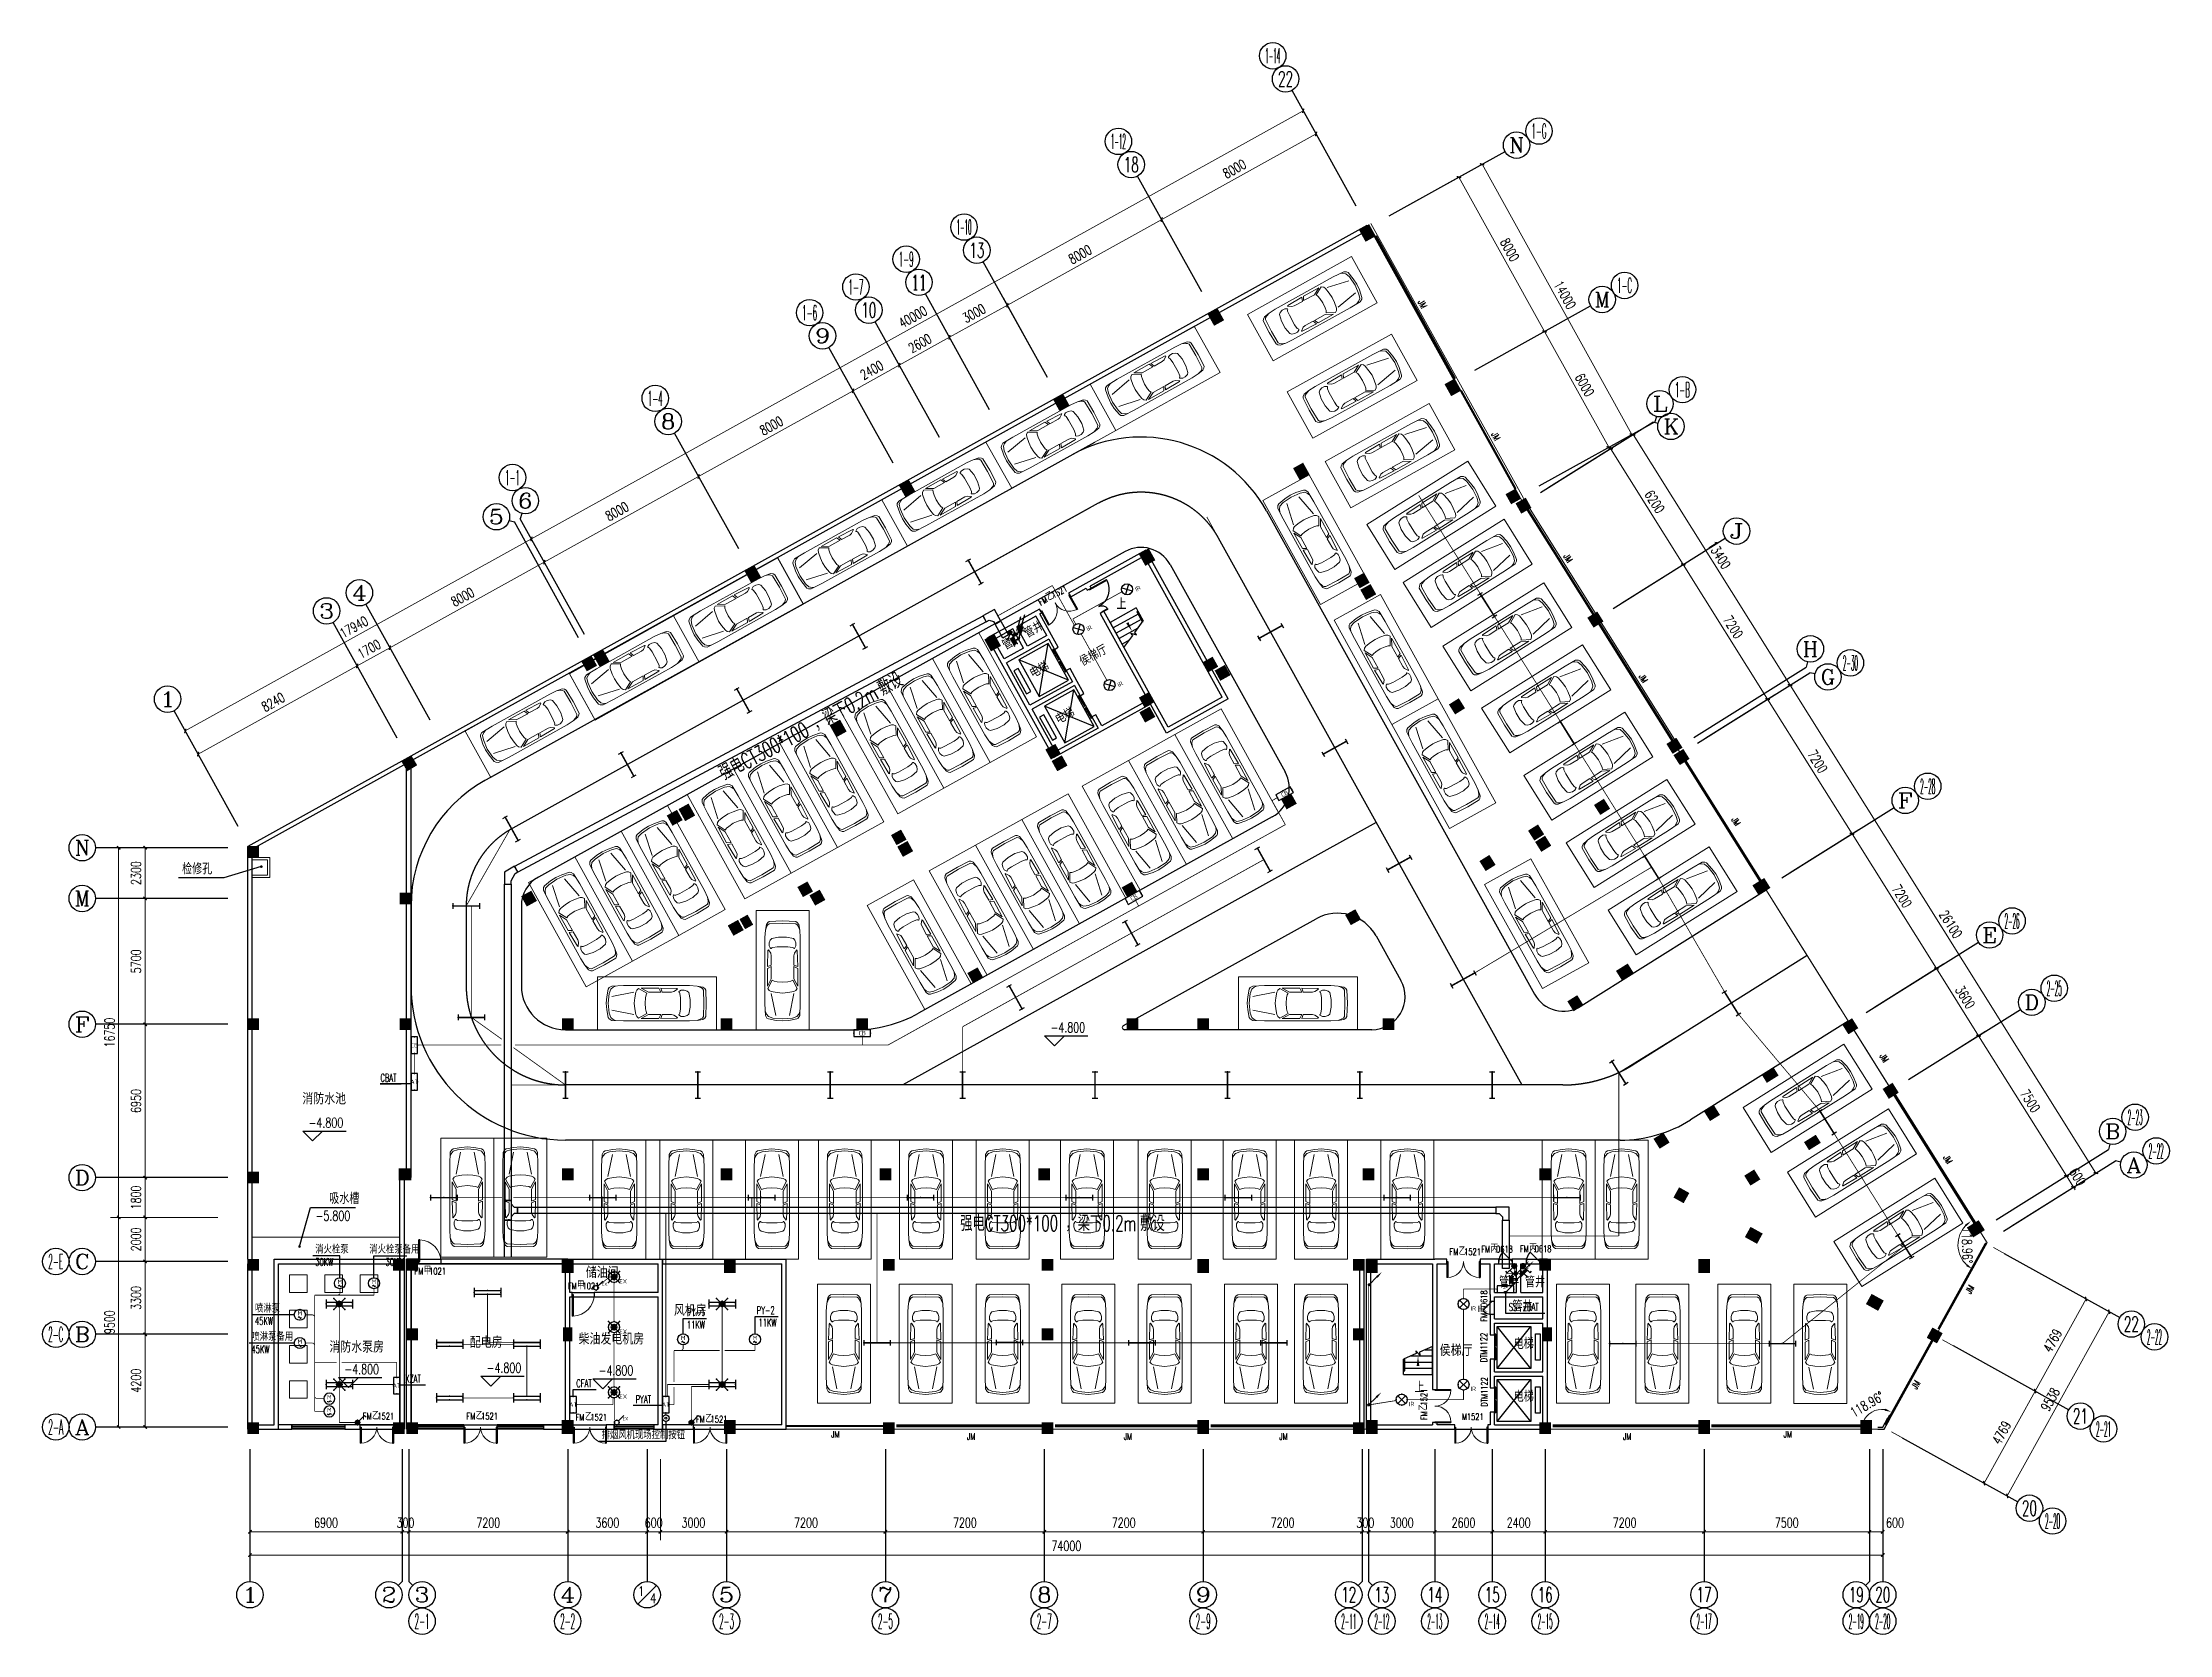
# Model space of a CAD drawing. Extents: x -9422388 to 15610651, y -1992469 to 953794.
# Drawn here: x 1457690 to 1554084, y -1856345 to -1784210 of the extents above; entities that cross this region are included whole.
import ezdxf
from ezdxf.enums import TextEntityAlignment as Align

# ---------------------------------------------------------------- set-up
doc = ezdxf.new("R2010")
doc.units = 0
doc.header["$LTSCALE"] = 1000
doc.linetypes.add('CENTER', pattern=[17434.210526, 10896.381579, -2179.276316, 2179.276316, -2179.276316])
doc.linetypes.add('DASH', pattern=[0.35, 0.25, -0.1])
for name, color, linetype in [('0-柱2', 6, 'Continuous'), ('0-柱网', 2, 'Continuous'), ('0-道路', 4, 'Continuous'), ('A-DOOR', 141, 'Continuous'), ('A-DOOR-IDEN', 7, 'Continuous'), ('A-ELEV-LIN-0.3', 30, 'Continuous'), ('A-FLOR-EVTR', 2, 'Continuous'), ('AXIS', 3, 'Continuous'), ('AXIS_TEXT', 7, 'Continuous'), ('C-KZ', 2, 'Continuous'), ('C-Z-HATCH', 253, 'Continuous'), ('CABLETRAY', 4, 'Continuous'), ('DIM-动力', 3, 'Continuous'), ('DIM-箱柜', 3, 'Continuous'), ('DIM-通讯', 3, 'Continuous'), ('DIM_ELEV', 3, 'Continuous'), ('DIM_LEAD', 3, 'Continuous'), ('DIM_SYMB', 3, 'Continuous'), ('DOOR_FIRE', 4, 'Continuous'), ('DOOR_FIRE_TEXT', 7, 'Continuous'), ('EQUIP-动力', 3, 'Continuous'), ('EQUIP-安防', 3, 'Continuous'), ('EQUIP-插座', 3, 'Continuous'), ('EQUIP-照明', 3, 'Continuous'), ('EQUIP-箱柜', 3, 'Continuous'), ('LWIRE', 4, 'Continuous'), ('PUB_DIM', 3, 'Continuous'), ('PUB_TEXT', 7, 'Continuous'), ('STAIR', 2, 'Continuous'), ('TEL_TEXT', 7, 'Continuous'), ('WALL', 9, 'Continuous'), ('WINDOW', 4, 'Continuous'), ('WINDOW_TEXT', 7, 'Continuous'), ('WIRE-动力', 2, 'Continuous'), ('WIRE-插座', 5, 'Continuous'), ('WIRE-照明', 1, 'Continuous'), ('车道中线', 3, 'Continuous')]:
    doc.layers.add(name, color=color, linetype=linetype)
doc.layers.add('建筑底图', color=8, linetype='Continuous', lineweight=5)
doc.layers.add('车位', color=252, linetype='Continuous', lineweight=5)
doc.styles.add('-宋体', font='', dxfattribs={"width": 0.8})
doc.styles.add('_TCH_AXIS', font='COMPLEX', dxfattribs={"bigfont": 'GBCBIG'})
doc.styles.add('_TCH_DIM', font='SIMPLEX', dxfattribs={"bigfont": 'GBCBIG'})
doc.styles.add('_TCH_DIM_T3', font='SIMPLEX', dxfattribs={"width": 0.705882, "bigfont": 'GBCBIG'})
doc.styles.add('_TCH_WINDOW', font='SIMPLEX', dxfattribs={"height": 3.5, "bigfont": 'GBCBIG'})
doc.styles.add('_TEL_ATTDEF', font='GBENOR', dxfattribs={"width": 0.8, "height": 3, "bigfont": 'GBCBIG'})
doc.styles.add('_TEL_DIM', font='SIMPLEX', dxfattribs={"width": 0.8, "height": 3.5, "bigfont": 'HZTXT'})
doc.styles.add('COMPLEX', font='COMPLEX')
doc.styles.get("Standard").update_dxf_attribs({"font": 'gbenor.shx', "bigfont": 'gbcbig.shx'})
doc.styles.get('-宋体').set_extended_font_data('SimSun')
doc.dimstyles.new('_TCH_ARCH&&150', dxfattribs={"dimtxt": 446.25, "dimasz": 150, "dimexe": 375, "dimexo": 450, "dimgap": 189.375, "dimtad": 1, "dimdec": 0, "dimzin": 0, "dimdsep": 46, "dimtxsty": '_TCH_DIM_T3', "dimblk": 'ARCHTICK', "dimcen": 0.09, "dimclrt": 7, "dimazin": 2, "dimtfac": 1, "dimtdec": 0, "dimtix": 1, "dimtmove": 2, "dimatfit": 3, "dimfxl": 0, "dimtolj": 1, "dimtzin": 0, "dimarcsym": 0})
doc.dimstyles.new('_TCH_ARROW&&150', dxfattribs={"dimtxt": 446.25, "dimasz": 300, "dimexe": 375, "dimexo": 450, "dimgap": 189.375, "dimtad": 1, "dimdec": 0, "dimzin": 0, "dimdsep": 46, "dimtxsty": '_TCH_DIM_T3', "dimcen": 0.09, "dimclrt": 7, "dimazin": 2, "dimtfac": 1, "dimtdec": 0, "dimtix": 1, "dimtmove": 2, "dimatfit": 3, "dimfxl": 0, "dimtolj": 1, "dimtzin": 0, "dimarcsym": 0})

msp = doc.modelspace()

# ---------------------------------------------------------------- texts
at = {"layer": 'DIM-动力', "color": 7, "style": '_TEL_DIM'}
for s, width, p in [('消火栓泵', 0.8, (1470050.69583, -1839078.93237)), ('消火栓泵备用', 0.8, (1472500.39077, -1839079.92263)), ('30KW', 0.64, (1470050.69583, -1839638.93237)), ('30KW', 0.64, (1473234.81597, -1839639.92263)), ('喷淋泵', 0.8, (1467320.3879, -1841754.80006)), ('45KW', 0.64, (1467320.3879, -1842314.80006)), ('PY-1', 0.64, (1486902.81894, -1841927.68685)), ('PY-2', 0.64, (1490056.76745, -1841827.22937)), ('11KW', 0.64, (1490142.10078, -1842387.22937)), ('喷淋泵备用', 0.8, (1467157.57046, -1843035.18)), ('11KW', 0.64, (1486892.15227, -1842487.68685)), ('45KW', 0.64, (1467157.57046, -1843595.18))]:
    msp.add_text(s, height=350, dxfattribs=dict(at, width=width)).set_placement(p)
at = {"layer": 'DIM-箱柜', "color": 7, "style": '_TEL_DIM', "width": 0.64}
for s, p in [('CBAT', (1473003.74849, -1831297.18896)), ('SS-ZDAT', (1524141.43834, -1841682.61516)), ('XZAT', (1474125.83651, -1844935.43772)), ('CFAT', (1481882.92858, -1845141.33455)), ('PYAT', (1484568.64595, -1845867.7473))]:
    msp.add_text(s, height=350, dxfattribs=at).set_placement(p)
at = {"layer": 'DIM-通讯', "color": 7, "style": '_TEL_DIM', "width": 0.8}
msp.add_text('排烟风机现场控制按钮', height=350, dxfattribs=at).set_placement((1483028.21917, -1847491.43982))
at = {"layer": 'TEL_TEXT', "style": '_TEL_DIM'}
for s, width, p in [('敷设', 0.8, (1495775.57474, -1813836.17345)), ('，梁下', 0.8, (1492788.73308, -1815432.50926)), ('0.2m', 0.64, (1494270.39469, -1814640.62614)), ('CT300*100', 0.64, (1489571.41072, -1817152.02688)), ('强电', 0.8, (1488583.63631, -1817679.94896))]:
    msp.add_text(s, height=700, rotation=28.1225482103, dxfattribs=dict(at, width=width)).set_placement(p)
for s, width, p in [('强电', 0.8, (1499278.19524, -1838064.25166)), ('CT300*100', 0.64, (1500398.19524, -1838064.25166)), ('，梁下', 0.8, (1504046.19524, -1838064.25166)), ('0.2m', 0.64, (1505726.19524, -1838064.25166)), ('敷设', 0.8, (1507432.8619, -1838064.25166))]:
    msp.add_text(s, height=700, dxfattribs=dict(at, width=width)).set_placement(p)

# ---------------------------------------------------------------- blocks, each defined once
blk = doc.blocks.new('0-柱2')
at = {"layer": '0-柱2'}
h = blk.add_hatch(color=0, dxfattribs=at)
h.dxf.hatch_style = 1
h.paths.add_polyline_path([(57478, 42147), (57916, 42390), (58158, 41952), (57721, 41710)])
h = blk.add_hatch(color=0, dxfattribs=at)
h.dxf.hatch_style = 1
h.paths.add_polyline_path([(50444, 38233), (50881, 38476), (51124, 38039), (50687, 37796)])
h = blk.add_hatch(color=0, dxfattribs=at)
h.dxf.hatch_style = 1
h.paths.add_polyline_path([(60732, 36967), (60998, 36543), (61421, 36808), (61155, 37233)])
h = blk.add_hatch(color=0, dxfattribs=at)
h.dxf.hatch_style = 1
h.paths.add_polyline_path([(15131, 34999), (15568, 35241), (15811, 34804), (15373, 34562)])
h = blk.add_hatch(color=0, dxfattribs=at)
h.dxf.hatch_style = 1
h.paths.add_polyline_path([(43842, 34571), (44279, 34814), (44521, 34377), (44084, 34134)])
h = blk.add_hatch(color=0, dxfattribs=at)
h.dxf.hatch_style = 1
h.paths.add_polyline_path([(40431, 32680), (40868, 32922), (41111, 32485), (40674, 32242)])
h = blk.add_hatch(color=0, dxfattribs=at)
h.dxf.hatch_style = 1
h.paths.add_polyline_path([(54458, 33035), (54723, 32611), (55147, 32876), (54881, 33300)])
h = blk.add_hatch(color=0, dxfattribs=at)
h.dxf.hatch_style = 1
h.paths.add_polyline_path([(64316, 31248), (64582, 30824), (65005, 31089), (64740, 31513)])
h = blk.add_hatch(color=0, dxfattribs=at)
h.dxf.hatch_style = 1
h.paths.add_polyline_path([(6975, 30467), (7405, 30722), (7660, 30292), (7231, 30037)])
h = blk.add_hatch(color=0, dxfattribs=at)
h.dxf.hatch_style = 1
h.paths.add_polyline_path([(36452, 30473), (36889, 30715), (37132, 30278), (36695, 30035)])
h = blk.add_hatch(color=0, dxfattribs=at)
h.dxf.hatch_style = 1
h.paths.add_polyline_path([(46844, 28746), (47281, 28989), (47524, 28552), (47086, 28309)])
h = blk.add_hatch(color=0, dxfattribs=at)
h.dxf.hatch_style = 1
h.paths.add_polyline_path([(19011, 28003), (19448, 28245), (19691, 27808), (19254, 27566)])
h = blk.add_hatch(color=0, dxfattribs=at)
h.dxf.hatch_style = 1
h.paths.add_polyline_path([(58047, 27318), (58313, 26894), (58736, 27159), (58470, 27583)])
h = blk.add_hatch(color=0, dxfattribs=at)
h.dxf.hatch_style = 1
h.paths.add_polyline_path([(0, 26606), (500, 26606), (500, 26106), (0, 26106)])
h = blk.add_hatch(color=0, dxfattribs=at)
h.dxf.hatch_style = 1
h.paths.add_polyline_path([(29456, 26592), (29894, 26835), (30136, 26398), (29699, 26155)])
h = blk.add_hatch(color=0, dxfattribs=at)
h.dxf.hatch_style = 1
h.paths.add_polyline_path([(55843, 25937), (56109, 25512), (56532, 25778), (56266, 26202)])
h = blk.add_hatch(color=0, dxfattribs=at)
h.dxf.hatch_style = 1
h.paths.add_polyline_path([(6900, 24500), (7400, 24500), (7400, 24000), (6900, 24000)])
h = blk.add_hatch(color=0, dxfattribs=at)
h.dxf.hatch_style = 1
h.paths.add_polyline_path([(12409, 24341), (12846, 24583), (13088, 24146), (12651, 23904)])
h = blk.add_hatch(color=0, dxfattribs=at)
h.dxf.hatch_style = 1
h.paths.add_polyline_path([(25477, 24385), (25915, 24628), (26157, 24191), (25720, 23948)])
h = blk.add_hatch(color=0, dxfattribs=at)
h.dxf.hatch_style = 1
h.paths.add_polyline_path([(39629, 24745), (40067, 24987), (40309, 24550), (39872, 24307)])
h = blk.add_hatch(color=0, dxfattribs=at)
h.dxf.hatch_style = 1
h.paths.add_polyline_path([(21776, 23018), (22213, 23261), (22456, 22824), (22018, 22581)])
h = blk.add_hatch(color=0, dxfattribs=at)
h.dxf.hatch_style = 1
h.paths.add_polyline_path([(49754, 23499), (50191, 23742), (50434, 23305), (49997, 23062)])
h = blk.add_hatch(color=0, dxfattribs=at)
h.dxf.hatch_style = 1
h.paths.add_polyline_path([(32633, 20864), (33071, 21107), (33313, 20670), (32876, 20427)])
h = blk.add_hatch(color=0, dxfattribs=at)
h.dxf.hatch_style = 1
h.paths.add_polyline_path([(59826, 19582), (60092, 19158), (60515, 19423), (60249, 19847)])
h = blk.add_hatch(color=0, dxfattribs=at)
h.dxf.hatch_style = 1
h.paths.add_polyline_path([(0, 18800), (500, 18800), (500, 18300), (0, 18300)])
h = blk.add_hatch(color=0, dxfattribs=at)
h.dxf.hatch_style = 1
h.paths.add_polyline_path([(6900, 18800), (7400, 18800), (7400, 18300), (6900, 18300)])
h = blk.add_hatch(color=0, dxfattribs=at)
h.dxf.hatch_style = 1
h.paths.add_polyline_path([(14250, 18800), (14750, 18800), (14750, 18300), (14250, 18300)])
h = blk.add_hatch(color=0, dxfattribs=at)
h.dxf.hatch_style = 1
h.paths.add_polyline_path([(21450, 18800), (21950, 18800), (21950, 18300), (21450, 18300)])
h = blk.add_hatch(color=0, dxfattribs=at)
h.dxf.hatch_style = 1
h.paths.add_polyline_path([(27600, 18800), (28100, 18800), (28100, 18300), (27600, 18300)])
h = blk.add_hatch(color=0, dxfattribs=at)
h.dxf.hatch_style = 1
h.paths.add_polyline_path([(39850, 18800), (40350, 18800), (40350, 18300), (39850, 18300)])
h = blk.add_hatch(color=0, dxfattribs=at)
h.dxf.hatch_style = 1
h.paths.add_polyline_path([(43050, 18800), (43550, 18800), (43550, 18300), (43050, 18300)])
h = blk.add_hatch(color=0, dxfattribs=at)
h.dxf.hatch_style = 1
h.paths.add_polyline_path([(51450, 18800), (51950, 18800), (51950, 18300), (51450, 18300)])
h = blk.add_hatch(color=0, dxfattribs=at)
h.dxf.hatch_style = 1
h.paths.add_polyline_path([(63729, 13354), (63995, 12930), (64418, 13195), (64152, 13619)])
h = blk.add_hatch(color=0, dxfattribs=at)
h.dxf.hatch_style = 1
h.paths.add_polyline_path([(0, 11850), (500, 11850), (500, 11350), (0, 11350)])
h = blk.add_hatch(color=0, dxfattribs=at)
h.dxf.hatch_style = 1
h.paths.add_polyline_path([(6850, 12000), (7400, 12000), (7400, 11500), (6850, 11500)])
h = blk.add_hatch(color=0, dxfattribs=at)
h.dxf.hatch_style = 1
h.paths.add_polyline_path([(14250, 12000), (14750, 12000), (14750, 11500), (14250, 11500)])
h = blk.add_hatch(color=0, dxfattribs=at)
h.dxf.hatch_style = 1
h.paths.add_polyline_path([(21450, 12000), (21950, 12000), (21950, 11500), (21450, 11500)])
h = blk.add_hatch(color=0, dxfattribs=at)
h.dxf.hatch_style = 1
h.paths.add_polyline_path([(28650, 12000), (29150, 12000), (29150, 11500), (28650, 11500)])
h = blk.add_hatch(color=0, dxfattribs=at)
h.dxf.hatch_style = 1
h.paths.add_polyline_path([(35850, 12000), (36350, 12000), (36350, 11500), (35850, 11500)])
h = blk.add_hatch(color=0, dxfattribs=at)
h.dxf.hatch_style = 1
h.paths.add_polyline_path([(43050, 12000), (43550, 12000), (43550, 11500), (43050, 11500)])
h = blk.add_hatch(color=0, dxfattribs=at)
h.dxf.hatch_style = 1
h.paths.add_polyline_path([(50550, 12000), (51050, 12000), (51050, 11500), (50550, 11500)])
h = blk.add_hatch(color=0, dxfattribs=at)
h.dxf.hatch_style = 1
h.paths.add_polyline_path([(58550, 12000), (59050, 12000), (59050, 11500), (58550, 11500)])
h = blk.add_hatch(color=0, dxfattribs=at)
h.dxf.hatch_style = 1
h.paths.add_polyline_path([(64634, 10704), (65071, 10462), (65313, 10899), (64876, 11141)])
h = blk.add_hatch(color=0, dxfattribs=at)
h.dxf.hatch_style = 1
h.paths.add_polyline_path([(0, 7900), (500, 7900), (500, 7400), (0, 7400)])
h = blk.add_hatch(color=0, dxfattribs=at)
h.dxf.hatch_style = 1
h.paths.add_polyline_path([(6600, 7900), (7100, 7900), (7100, 7400), (6600, 7400)])
h = blk.add_hatch(color=0, dxfattribs=at)
h.dxf.hatch_style = 1
h.paths.add_polyline_path([(0, 500), (500, 500), (500, 0), (0, 0)])
h = blk.add_hatch(color=0, dxfattribs=at)
h.dxf.hatch_style = 1
h.paths.add_polyline_path([(6600, 500), (7100, 500), (7100, 0), (6600, 0)])
at = {"layer": '0-柱2', "color": 0, "const_width": 30}
for points in [[(57478, 42147), (57916, 42390), (58158, 41952), (57721, 41710)], [(50444, 38233), (50881, 38476), (51124, 38039), (50687, 37796)], [(60732, 36967), (60998, 36543), (61421, 36808), (61155, 37233)], [(15131, 34999), (15568, 35241), (15811, 34804), (15373, 34562)], [(43842, 34571), (44279, 34814), (44521, 34377), (44084, 34134)], [(40431, 32680), (40868, 32922), (41111, 32485), (40674, 32242)], [(54458, 33035), (54723, 32611), (55147, 32876), (54881, 33300)], [(64316, 31248), (64582, 30824), (65005, 31089), (64740, 31513)], [(6975, 30467), (7405, 30722), (7660, 30292), (7231, 30037)], [(36452, 30473), (36889, 30715), (37132, 30278), (36695, 30035)], [(46844, 28746), (47281, 28989), (47524, 28552), (47086, 28309)], [(19011, 28003), (19448, 28245), (19691, 27808), (19254, 27566)], [(58047, 27318), (58313, 26894), (58736, 27159), (58470, 27583)], [(0, 26606), (500, 26606), (500, 26106), (0, 26106)], [(29456, 26592), (29894, 26835), (30136, 26398), (29699, 26155)], [(55843, 25937), (56109, 25512), (56532, 25778), (56266, 26202)], [(6900, 24500), (7400, 24500), (7400, 24000), (6900, 24000)], [(12409, 24341), (12846, 24583), (13088, 24146), (12651, 23904)], [(25477, 24385), (25915, 24628), (26157, 24191), (25720, 23948)], [(39629, 24745), (40067, 24987), (40309, 24550), (39872, 24307)], [(21776, 23018), (22213, 23261), (22456, 22824), (22018, 22581)], [(49754, 23499), (50191, 23742), (50434, 23305), (49997, 23062)], [(32633, 20864), (33071, 21107), (33313, 20670), (32876, 20427)], [(59826, 19582), (60092, 19158), (60515, 19423), (60249, 19847)], [(0, 18800), (500, 18800), (500, 18300), (0, 18300)], [(6900, 18800), (7400, 18800), (7400, 18300), (6900, 18300)], [(14250, 18800), (14750, 18800), (14750, 18300), (14250, 18300)], [(21450, 18800), (21950, 18800), (21950, 18300), (21450, 18300)], [(27600, 18800), (28100, 18800), (28100, 18300), (27600, 18300)], [(39850, 18800), (40350, 18800), (40350, 18300), (39850, 18300)], [(43050, 18800), (43550, 18800), (43550, 18300), (43050, 18300)], [(51450, 18800), (51950, 18800), (51950, 18300), (51450, 18300)], [(63729, 13354), (63995, 12930), (64418, 13195), (64152, 13619)], [(0, 11850), (500, 11850), (500, 11350), (0, 11350)], [(6850, 12000), (7400, 12000), (7400, 11500), (6850, 11500)], [(14250, 12000), (14750, 12000), (14750, 11500), (14250, 11500)], [(21450, 12000), (21950, 12000), (21950, 11500), (21450, 11500)], [(28650, 12000), (29150, 12000), (29150, 11500), (28650, 11500)], [(35850, 12000), (36350, 12000), (36350, 11500), (35850, 11500)], [(43050, 12000), (43550, 12000), (43550, 11500), (43050, 11500)], [(50550, 12000), (51050, 12000), (51050, 11500), (50550, 11500)], [(58550, 12000), (59050, 12000), (59050, 11500), (58550, 11500)], [(64634, 10704), (65071, 10462), (65313, 10899), (64876, 11141)], [(0, 7900), (500, 7900), (500, 7400), (0, 7400)], [(6600, 7900), (7100, 7900), (7100, 7400), (6600, 7400)], [(0, 500), (500, 500), (500, 0), (0, 0)], [(6600, 500), (7100, 500), (7100, 0), (6600, 0)]]:
    blk.add_lwpolyline(points, close=True, dxfattribs=at)
blk = doc.blocks.new('1#柱网')
at = {"layer": '0-柱网'}
for points in [[(494005, 93967), (494005, 93367), (494505, 93367), (494505, 93967)], [(501855, 93967), (501855, 93367), (502355, 93367), (502355, 93967)], [(509855, 93967), (509855, 93367), (510355, 93367), (510355, 93967)], [(517855, 93967), (517855, 93367), (518355, 93367), (518355, 93967)], [(525855, 93967), (525855, 93367), (526355, 93367), (526355, 93967)], [(533705, 93967), (533705, 93367), (534205, 93367), (534205, 93967)], [(494005, 85967), (494005, 85367), (494505, 85367), (494505, 85967)], [(501855, 85967), (501855, 85367), (502355, 85367), (502355, 85967)], [(509855, 85967), (509855, 85367), (510355, 85367), (510355, 85967)], [(517855, 85967), (517855, 85367), (518355, 85367), (518355, 85967)], [(525855, 85967), (525855, 85367), (526355, 85367), (526355, 85967)], [(533705, 85967), (533705, 85367), (534205, 85367), (534205, 85967)], [(494005, 80267), (494005, 79767), (494405, 79767), (494405, 80267)], [(497005, 80267), (497005, 79767), (497505, 79767), (497505, 80267)], [(501855, 80267), (501855, 79767), (502355, 79767), (502355, 80267)], [(509855, 80267), (509855, 79767), (510355, 79767), (510355, 80267)], [(514705, 80267), (514705, 79767), (515205, 79767), (515205, 80267)], [(518005, 80267), (518005, 79767), (518505, 79767), (518505, 80267)], [(525855, 80267), (525855, 79767), (526355, 79767), (526355, 80267)], [(533705, 80267), (533705, 79767), (534205, 79767), (534205, 80267)]]:
    blk.add_hatch(color=0, dxfattribs=at).paths.add_polyline_path(points)
at = {"layer": '0-柱网', "color": 0, "const_width": 20}
for points in [[(494005, 93967), (494005, 93367), (494505, 93367), (494505, 93967), (494005, 93967)], [(501855, 93967), (501855, 93367), (502355, 93367), (502355, 93967), (501855, 93967)], [(509855, 93967), (509855, 93367), (510355, 93367), (510355, 93967), (509855, 93967)], [(517855, 93967), (517855, 93367), (518355, 93367), (518355, 93967), (517855, 93967)], [(525855, 93967), (525855, 93367), (526355, 93367), (526355, 93967), (525855, 93967)], [(533705, 93967), (533705, 93367), (534205, 93367), (534205, 93967), (533705, 93967)], [(494005, 85967), (494005, 85367), (494505, 85367), (494505, 85967), (494005, 85967)], [(501855, 85967), (501855, 85367), (502355, 85367), (502355, 85967), (501855, 85967)], [(509855, 85967), (509855, 85367), (510355, 85367), (510355, 85967), (509855, 85967)], [(517855, 85967), (517855, 85367), (518355, 85367), (518355, 85967), (517855, 85967)], [(525855, 85967), (525855, 85367), (526355, 85367), (526355, 85967), (525855, 85967)], [(533705, 85967), (533705, 85367), (534205, 85367), (534205, 85967), (533705, 85967)], [(494005, 80267), (494005, 79767), (494405, 79767), (494405, 80267), (494005, 80267)], [(497005, 80267), (497005, 79767), (497505, 79767), (497505, 80267), (497005, 80267)], [(501855, 80267), (501855, 79767), (502355, 79767), (502355, 80267), (501855, 80267)], [(509855, 80267), (509855, 79767), (510355, 79767), (510355, 80267), (509855, 80267)], [(514705, 80267), (514705, 79767), (515205, 79767), (515205, 80267), (514705, 80267)], [(518005, 80267), (518005, 79767), (518505, 79767), (518505, 80267), (518005, 80267)], [(525855, 80267), (525855, 79767), (526355, 79767), (526355, 80267), (525855, 80267)], [(533705, 80267), (533705, 79767), (534205, 79767), (534205, 80267), (533705, 80267)]]:
    blk.add_lwpolyline(points, dxfattribs=at)
blk = doc.blocks.new('宿舍楼柱网1')
at = {"layer": 'C-Z-HATCH'}
h = blk.add_hatch(color=0, dxfattribs=at)
h.dxf.hatch_style = 1
h.paths.add_polyline_path([(645860, 167538), (646284, 167803), (646019, 168227), (645595, 167962)])
h = blk.add_hatch(color=0, dxfattribs=at)
h.dxf.hatch_style = 1
edge = h.paths.add_edge_path()
edge.add_line((642259, 165280), (642680, 165549))
edge.add_line((642680, 165549), (642415, 165973))
edge.add_line((642415, 165973), (641991, 165708))
edge.add_line((641991, 165708), (642262, 165283))
h = blk.add_hatch(color=0, dxfattribs=at)
h.dxf.hatch_style = 1
h.paths.add_polyline_path([(642259, 165280), (642683, 165545), (642418, 165969), (641994, 165704)])
h = blk.add_hatch(color=0, dxfattribs=at)
h.dxf.hatch_style = 1
h.paths.add_polyline_path([(639588, 163611), (640012, 163876), (639747, 164300), (639323, 164035)])
h = blk.add_hatch(color=0, dxfattribs=at)
h.dxf.hatch_style = 1
h.paths.add_polyline_path([(649437, 161642), (649946, 161960), (649681, 162384), (649172, 162066)])
h = blk.add_hatch(color=0, dxfattribs=at)
h.dxf.hatch_style = 1
h.paths.add_polyline_path([(643252, 157766), (643760, 158084), (643495, 158508), (642987, 158190)])
h = blk.add_hatch(color=0, dxfattribs=at)
h.dxf.hatch_style = 1
h.paths.add_polyline_path([(653505, 155340), (653929, 155605), (653664, 156029), (653240, 155764)])
h = blk.add_hatch(color=0, dxfattribs=at)
h.dxf.hatch_style = 1
h.paths.add_polyline_path([(649809, 153142), (650317, 153460), (650105, 153799), (649597, 153481)])
h = blk.add_hatch(color=0, dxfattribs=at)
h.dxf.hatch_style = 1
h.paths.add_polyline_path([(655338, 152417), (655762, 152682), (655497, 153106), (655073, 152841)])
h = blk.add_hatch(color=0, dxfattribs=at)
h.dxf.hatch_style = 1
h.paths.add_polyline_path([(647235, 151411), (647659, 151675), (647394, 152100), (646970, 151835)])
h = blk.add_hatch(color=0, dxfattribs=at)
h.dxf.hatch_style = 1
h.paths.add_polyline_path([(651721, 150092), (652229, 150410), (652017, 150749), (651509, 150431)])
h = blk.add_hatch(color=0, dxfattribs=at)
h.dxf.hatch_style = 1
h.paths.add_polyline_path([(649067, 148487), (649491, 148752), (649226, 149176), (648802, 148911)])
h = blk.add_hatch(color=0, dxfattribs=at)
h.dxf.hatch_style = 1
h.paths.add_polyline_path([(648829, 146138), (649071, 146576), (649596, 146285), (649354, 145848)])
h = blk.add_hatch(color=0, dxfattribs=at)
h.dxf.hatch_style = 1
h.paths.add_polyline_path([(659156, 146135), (659665, 146453), (659400, 146877), (658891, 146560)])
h = blk.add_hatch(color=0, dxfattribs=at)
h.dxf.hatch_style = 1
h.paths.add_polyline_path([(631658, 145126), (632158, 145126), (632158, 144526), (631658, 144526)])
h = blk.add_hatch(color=0, dxfattribs=at)
h.dxf.hatch_style = 1
h.paths.add_polyline_path([(639508, 145126), (640008, 145126), (640008, 144626), (639508, 144626)])
h = blk.add_hatch(color=0, dxfattribs=at)
h.dxf.hatch_style = 1
h.paths.add_polyline_path([(646708, 145126), (647208, 145126), (647208, 144526), (646708, 144526)])
h = blk.add_hatch(color=0, dxfattribs=at)
h.dxf.hatch_style = 1
h.paths.add_polyline_path([(654841, 142811), (655083, 143249), (654558, 143539), (654316, 143102)])
h = blk.add_hatch(color=0, dxfattribs=at)
h.dxf.hatch_style = 1
h.paths.add_polyline_path([(639658, 142026), (640058, 142026), (640058, 141426), (639658, 141426)])
h = blk.add_hatch(color=0, dxfattribs=at)
h.dxf.hatch_style = 1
h.paths.add_polyline_path([(657509, 141335), (657751, 141772), (657313, 142015), (657071, 141577)])
h = blk.add_hatch(color=0, dxfattribs=at)
h.dxf.hatch_style = 1
h.paths.add_polyline_path([(631658, 137826), (632158, 137826), (632158, 137226), (631658, 137226)])
h = blk.add_hatch(color=0, dxfattribs=at)
h.dxf.hatch_style = 1
h.paths.add_polyline_path([(639508, 137726), (640008, 137726), (640008, 137226), (639508, 137226)])
h = blk.add_hatch(color=0, dxfattribs=at)
h.dxf.hatch_style = 1
h.paths.add_polyline_path([(646708, 137826), (647208, 137826), (647208, 137226), (646708, 137226)])
h = blk.add_hatch(color=0, dxfattribs=at)
h.dxf.hatch_style = 1
h.paths.add_polyline_path([(654058, 137826), (654558, 137826), (654558, 137226), (654058, 137226)])
at = {"layer": 'C-KZ', "color": 0, "const_width": 30}
for points in [[(645860, 167538), (646281, 167806), (646016, 168231), (645592, 167966), (645863, 167540)], [(642259, 165280), (642680, 165549), (642415, 165973), (641991, 165708), (642262, 165283)], [(639588, 163611), (640012, 163876), (639747, 164300), (639323, 164035), (639588, 163611)], [(649440, 161638), (649946, 161960), (649681, 162384), (649172, 162066), (649437, 161642)], [(643252, 157766), (643760, 158084), (643495, 158508), (642987, 158190), (643252, 157766)], [(653510, 155343), (653929, 155605), (653664, 156029), (653240, 155764), (653505, 155340)], [(649809, 153142), (650317, 153460), (650105, 153799), (649597, 153481), (649809, 153142)], [(655338, 152417), (655762, 152682), (655497, 153106), (655073, 152841), (655338, 152417)], [(647235, 151411), (647659, 151675), (647394, 152100), (646970, 151835), (647235, 151411)], [(651721, 150092), (652229, 150410), (652017, 150749), (651509, 150431), (651721, 150092)], [(649067, 148487), (649491, 148752), (649226, 149176), (648802, 148911), (649067, 148487)], [(648829, 146138), (649071, 146576), (649596, 146285), (649354, 145848), (648829, 146138)], [(659156, 146135), (659665, 146453), (659400, 146877), (658891, 146560), (659156, 146135)], [(654841, 142811), (655083, 143249), (654558, 143539), (654316, 143102), (654841, 142811)], [(657509, 141335), (657751, 141772), (657313, 142015), (657071, 141577), (657509, 141335)]]:
    blk.add_lwpolyline(points, dxfattribs=at)
for points in [[(631658, 145126), (632158, 145126), (632158, 144526), (631658, 144526)], [(639508, 145126), (640008, 145126), (640008, 144626), (639508, 144626)], [(646708, 145126), (647208, 145126), (647208, 144526), (646708, 144526)], [(639658, 142026), (640058, 142026), (640058, 141426), (639658, 141426)], [(631658, 137826), (632158, 137826), (632158, 137226), (631658, 137226)], [(639508, 137726), (640008, 137726), (640008, 137226), (639508, 137226)], [(646708, 137826), (647208, 137826), (647208, 137226), (646708, 137226)], [(654058, 137826), (654558, 137826), (654558, 137226), (654058, 137226)]]:
    blk.add_lwpolyline(points, close=True, dxfattribs=at)
blk = doc.blocks.new('柱网22222')
at = {"layer": 'C-Z-HATCH'}
h = blk.add_hatch(color=0, dxfattribs=at)
h.dxf.hatch_style = 1
h.paths.add_polyline_path([(97500, 330556), (98000, 330556), (98000, 330056), (97500, 330056)])
h = blk.add_hatch(color=0, dxfattribs=at)
h.dxf.hatch_style = 1
h.paths.add_polyline_path([(104550, 330556), (105050, 330556), (105050, 329956), (104550, 329956)])
h = blk.add_hatch(color=0, dxfattribs=at)
h.dxf.hatch_style = 1
h.paths.add_polyline_path([(111900, 330556), (112400, 330556), (112400, 329956), (111900, 329956)])
h = blk.add_hatch(color=0, dxfattribs=at)
h.dxf.hatch_style = 1
h.paths.add_polyline_path([(119100, 330556), (119600, 330556), (119600, 330056), (119100, 330056)])
h = blk.add_hatch(color=0, dxfattribs=at)
h.dxf.hatch_style = 1
h.paths.add_polyline_path([(126300, 330556), (126800, 330556), (126800, 330056), (126300, 330056)])
h = blk.add_hatch(color=0, dxfattribs=at)
h.dxf.hatch_style = 1
h.paths.add_polyline_path([(133350, 330556), (133850, 330556), (133850, 329956), (133350, 329956)])
h = blk.add_hatch(color=0, dxfattribs=at)
h.dxf.hatch_style = 1
h.paths.add_polyline_path([(140400, 330556), (140900, 330556), (140900, 330056), (140400, 330056)])
h = blk.add_hatch(color=0, dxfattribs=at)
h.dxf.hatch_style = 1
h.paths.add_polyline_path([(97500, 327406), (98000, 327406), (98000, 326906), (97500, 326906)])
h = blk.add_hatch(color=0, dxfattribs=at)
h.dxf.hatch_style = 1
h.paths.add_polyline_path([(104600, 327456), (105000, 327456), (105000, 326856), (104600, 326856)])
h = blk.add_hatch(color=0, dxfattribs=at)
h.dxf.hatch_style = 1
h.paths.add_polyline_path([(126300, 327406), (126800, 327406), (126800, 326906), (126300, 326906)])
h = blk.add_hatch(color=0, dxfattribs=at)
h.dxf.hatch_style = 1
h.paths.add_polyline_path([(140400, 327406), (140900, 327406), (140900, 326906), (140400, 326906)])
h = blk.add_hatch(color=0, dxfattribs=at)
h.dxf.hatch_style = 1
h.paths.add_polyline_path([(97500, 323156), (98000, 323156), (98000, 322656), (97500, 322656)])
h = blk.add_hatch(color=0, dxfattribs=at)
h.dxf.hatch_style = 1
h.paths.add_polyline_path([(104550, 323256), (105050, 323256), (105050, 322656), (104550, 322656)])
h = blk.add_hatch(color=0, dxfattribs=at)
h.dxf.hatch_style = 1
h.paths.add_polyline_path([(111900, 323256), (112400, 323256), (112400, 322656), (111900, 322656)])
h = blk.add_hatch(color=0, dxfattribs=at)
h.dxf.hatch_style = 1
h.paths.add_polyline_path([(119100, 323156), (119600, 323156), (119600, 322656), (119100, 322656)])
h = blk.add_hatch(color=0, dxfattribs=at)
h.dxf.hatch_style = 1
h.paths.add_polyline_path([(126300, 323156), (126800, 323156), (126800, 322656), (126300, 322656)])
h = blk.add_hatch(color=0, dxfattribs=at)
h.dxf.hatch_style = 1
h.paths.add_polyline_path([(133350, 323256), (133850, 323256), (133850, 322656), (133350, 322656)])
h = blk.add_hatch(color=0, dxfattribs=at)
h.dxf.hatch_style = 1
h.paths.add_polyline_path([(140400, 323156), (140900, 323156), (140900, 322656), (140400, 322656)])
at = {"layer": 'C-KZ', "color": 0, "const_width": 30}
for points in [[(97500, 330556), (98000, 330556), (98000, 330056), (97500, 330056)], [(104550, 330556), (105050, 330556), (105050, 329956), (104550, 329956)], [(111900, 330556), (112400, 330556), (112400, 329956), (111900, 329956)], [(119100, 330556), (119600, 330556), (119600, 330056), (119100, 330056)], [(126300, 330556), (126800, 330556), (126800, 330056), (126300, 330056)], [(133350, 330556), (133850, 330556), (133850, 329956), (133350, 329956)], [(140400, 330556), (140900, 330556), (140900, 330056), (140400, 330056)], [(97500, 327406), (98000, 327406), (98000, 326906), (97500, 326906)], [(104600, 327456), (105000, 327456), (105000, 326856), (104600, 326856)], [(126300, 327406), (126800, 327406), (126800, 326906), (126300, 326906)], [(140400, 327406), (140900, 327406), (140900, 326906), (140400, 326906)], [(97500, 323156), (98000, 323156), (98000, 322656), (97500, 322656)], [(104550, 323256), (105050, 323256), (105050, 322656), (104550, 322656)], [(111900, 323256), (112400, 323256), (112400, 322656), (111900, 322656)], [(119100, 323156), (119600, 323156), (119600, 322656), (119100, 322656)], [(126300, 323156), (126800, 323156), (126800, 322656), (126300, 322656)], [(133350, 323256), (133850, 323256), (133850, 322656), (133350, 322656)], [(140400, 323156), (140900, 323156), (140900, 322656), (140400, 322656)]]:
    blk.add_lwpolyline(points, close=True, dxfattribs=at)
blk = doc.blocks.new('$DorLib2D$00000002')
at = {"color": 0}
for p, q in [((-0.5, 0), (-0.5, 0.4875)), ((-0.475, 0.4875), (-0.5, 0.4875)), ((-0.475, 0), (-0.475, 0.4875)), ((0.475, 0), (0.475, 0.4875)), ((0.475, 0.4875), (0.5, 0.4875)), ((0.5, 0), (0.5, 0.4875)), ((-0.5, 0), (-0.475, 0)), ((0.5, 0), (0.475, 0))]:
    blk.add_line(p, q, dxfattribs=at)
at = {"color": 0, "lineweight": 13}
for centre, start, end in [((-0.4875, 0), 0, 88.530716), ((0.4875, 0), 91.469284, 180)]:
    blk.add_arc(centre, 0.4875, start, end, dxfattribs=at)
blk = doc.blocks.new('$TCHSYS$WIN2D')
at = {"color": 0}
for p, q in [((-0.5, 0.5), (0.5, 0.5)), ((-0.5, 0.5), (-0.5, -0.5)), ((0.5, 0.5), (0.5, -0.5)), ((0.5, 0.167), (-0.5, 0.167)), ((0.5, -0.167), (-0.5, -0.167)), ((-0.5, -0.5), (0.5, -0.5))]:
    blk.add_line(p, q, dxfattribs=at)
blk = doc.blocks.new('$DORLIB2D$00000127')
at = {"color": 0}
for points in [[(-0.533, 0.795), (-0.533, 0.69)], [(-0.033, 0.795), (-0.533, 0.795)], [(-0.033, 0.69), (-0.533, 0.69)], [(0.5, 0.5), (-0.5, 0.5)], [(-0.033, 0.795), (-0.033, 0.69)], [(0.533, 0.795), (0.033, 0.795)], [(0.033, 0.795), (0.033, 0.69)], [(0.533, 0.69), (0.033, 0.69)], [(0.533, 0.795), (0.533, 0.69)]]:
    blk.add_lwpolyline(points, dxfattribs=at)
blk = doc.blocks.new('$DorLib2D$00000225')
at = {"color": 0}
for p, q in [((-0.5, 0), (-0.5, 0.252)), ((-0.475, 0.252), (-0.5, 0.252)), ((-0.475, 0), (-0.475, 0.252)), ((0.475, -0.001), (0.475, 0.752)), ((0.475, 0.752), (0.5, 0.752)), ((0.5, -0.001), (0.5, 0.752)), ((-0.475, 0), (-0.5, 0)), ((0.475, -0.001), (0.5, -0.001))]:
    blk.add_line(p, q, dxfattribs=at)
for centre, radius, start, end in [((-0.501, 0.003), 0.251, 359.78987, 84.09744), ((0.505, -0.002), 0.755, 92.24927, 179.72377)]:
    blk.add_arc(centre, radius, start, end, dxfattribs=at)
blk = doc.blocks.new('_ArchTick')
at = {"color": 0, "linetype": 'ByBlock', "const_width": 0.4}
blk.add_lwpolyline([(-0.5, -0.5), (0.5, 0.5)], dxfattribs=at)
blk = doc.blocks.new('*D5115')
at = {"layer": 'AXIS', "color": 0, "lineweight": -2, "transparency": 16777216}
for p, q in [((-345480, -1102135), (-345480, -1106560)), ((-271480, -1102135), (-271480, -1106560)), ((-345480, -1106185), (-271480, -1106185))]:
    blk.add_line(p, q, dxfattribs=at)
at = {"layer": 'Defpoints', "color": 0, "transparency": 16777216}
for p in [(-345480, -1101685), (-271480, -1101685), (-271480, -1106185)]:
    blk.add_point(p, dxfattribs=at)
at = {"layer": 'AXIS', "color": 0, "lineweight": -2, "transparency": 16777216, "xscale": 150, "yscale": 150, "zscale": 150, "rotation": 180}
blk.add_blockref('_ArchTick', (-345480, -1106185), dxfattribs=at)
at = {"layer": 'AXIS', "color": 0, "lineweight": -2, "transparency": 16777216, "xscale": 150, "yscale": 150, "zscale": 150}
blk.add_blockref('_ArchTick', (-271480, -1106185), dxfattribs=at)
at = {"layer": 'AXIS', "color": 7, "transparency": 16777216, "insert": (-308480, -1105773), "char_height": 446.2, "attachment_point": 5, "style": '_TCH_DIM_T3'}
blk.add_mtext('\\A1;74000', dxfattribs=at)
blk = doc.blocks.new('*D5116')
at = {"layer": 'AXIS', "color": 0, "lineweight": -2, "transparency": 16777216}
for p, q in [((-345480, -1101835), (-345480, -1105510)), ((-338580, -1101835), (-338580, -1105510)), ((-345480, -1105135), (-338580, -1105135))]:
    blk.add_line(p, q, dxfattribs=at)
at = {"layer": 'Defpoints', "color": 0, "transparency": 16777216}
for p in [(-345480, -1101385), (-338580, -1101385), (-338580, -1105135)]:
    blk.add_point(p, dxfattribs=at)
at = {"layer": 'AXIS', "color": 0, "lineweight": -2, "transparency": 16777216, "xscale": 150, "yscale": 150, "zscale": 150, "rotation": 180}
blk.add_blockref('_ArchTick', (-345480, -1105135), dxfattribs=at)
at = {"layer": 'AXIS', "color": 0, "lineweight": -2, "transparency": 16777216, "xscale": 150, "yscale": 150, "zscale": 150}
blk.add_blockref('_ArchTick', (-338580, -1105135), dxfattribs=at)
at = {"layer": 'AXIS', "color": 7, "transparency": 16777216, "insert": (-342030, -1104723), "char_height": 446.2, "attachment_point": 5, "style": '_TCH_DIM_T3'}
blk.add_mtext('\\A1;6900', dxfattribs=at)
blk = doc.blocks.new('*D5117')
at = {"layer": 'AXIS', "color": 0, "lineweight": -2, "transparency": 16777216}
for p, q in [((-338580, -1101835), (-338580, -1105510)), ((-338280, -1101835), (-338280, -1105510)), ((-338580, -1105135), (-338730, -1105135)), ((-338580, -1105135), (-338280, -1105135)), ((-338280, -1105135), (-338130, -1105135))]:
    blk.add_line(p, q, dxfattribs=at)
at = {"layer": 'Defpoints', "color": 0, "transparency": 16777216}
for p in [(-338580, -1101385), (-338280, -1101385), (-338280, -1105135)]:
    blk.add_point(p, dxfattribs=at)
at = {"layer": 'AXIS', "color": 0, "lineweight": -2, "transparency": 16777216, "xscale": 150, "yscale": 150, "zscale": 150}
blk.add_blockref('_ArchTick', (-338580, -1105135), dxfattribs=at)
at = {"layer": 'AXIS', "color": 0, "lineweight": -2, "transparency": 16777216, "xscale": 150, "yscale": 150, "zscale": 150, "rotation": 180}
blk.add_blockref('_ArchTick', (-338280, -1105135), dxfattribs=at)
at = {"layer": 'AXIS', "color": 7, "transparency": 16777216, "insert": (-338430, -1104723), "char_height": 446.2, "attachment_point": 5, "style": '_TCH_DIM_T3'}
blk.add_mtext('\\A1;300', dxfattribs=at)
blk = doc.blocks.new('*D5118')
at = {"layer": 'AXIS', "color": 0, "lineweight": -2, "transparency": 16777216}
for p, q in [((-338280, -1101835), (-338280, -1105510)), ((-331080, -1101835), (-331080, -1105510)), ((-338280, -1105135), (-331080, -1105135))]:
    blk.add_line(p, q, dxfattribs=at)
at = {"layer": 'Defpoints', "color": 0, "transparency": 16777216}
for p in [(-338280, -1101385), (-331080, -1101385), (-331080, -1105135)]:
    blk.add_point(p, dxfattribs=at)
at = {"layer": 'AXIS', "color": 0, "lineweight": -2, "transparency": 16777216, "xscale": 150, "yscale": 150, "zscale": 150, "rotation": 180}
blk.add_blockref('_ArchTick', (-338280, -1105135), dxfattribs=at)
at = {"layer": 'AXIS', "color": 0, "lineweight": -2, "transparency": 16777216, "xscale": 150, "yscale": 150, "zscale": 150}
blk.add_blockref('_ArchTick', (-331080, -1105135), dxfattribs=at)
at = {"layer": 'AXIS', "color": 7, "transparency": 16777216, "insert": (-334680, -1104723), "char_height": 446.2, "attachment_point": 5, "style": '_TCH_DIM_T3'}
blk.add_mtext('\\A1;7200', dxfattribs=at)
blk = doc.blocks.new('*D5119')
at = {"layer": 'AXIS', "color": 0, "lineweight": -2, "transparency": 16777216}
for p, q in [((-331080, -1101835), (-331080, -1105510)), ((-327480, -1101835), (-327480, -1105510)), ((-331080, -1105135), (-327480, -1105135))]:
    blk.add_line(p, q, dxfattribs=at)
at = {"layer": 'Defpoints', "color": 0, "transparency": 16777216}
for p in [(-331080, -1101385), (-327480, -1101385), (-327480, -1105135)]:
    blk.add_point(p, dxfattribs=at)
at = {"layer": 'AXIS', "color": 0, "lineweight": -2, "transparency": 16777216, "xscale": 150, "yscale": 150, "zscale": 150, "rotation": 180}
blk.add_blockref('_ArchTick', (-331080, -1105135), dxfattribs=at)
at = {"layer": 'AXIS', "color": 0, "lineweight": -2, "transparency": 16777216, "xscale": 150, "yscale": 150, "zscale": 150}
blk.add_blockref('_ArchTick', (-327480, -1105135), dxfattribs=at)
at = {"layer": 'AXIS', "color": 7, "transparency": 16777216, "insert": (-329280, -1104723), "char_height": 446.2, "attachment_point": 5, "style": '_TCH_DIM_T3'}
blk.add_mtext('\\A1;3600', dxfattribs=at)
blk = doc.blocks.new('*D5120')
at = {"layer": 'AXIS', "color": 0, "lineweight": -2, "transparency": 16777216}
for p, q in [((-327480, -1101835), (-327480, -1105510)), ((-326880, -1101835), (-326880, -1105510)), ((-327480, -1105135), (-327630, -1105135)), ((-327480, -1105135), (-326880, -1105135)), ((-326880, -1105135), (-326730, -1105135))]:
    blk.add_line(p, q, dxfattribs=at)
at = {"layer": 'Defpoints', "color": 0, "transparency": 16777216}
for p in [(-327480, -1101385), (-326880, -1101385), (-326880, -1105135)]:
    blk.add_point(p, dxfattribs=at)
at = {"layer": 'AXIS', "color": 0, "lineweight": -2, "transparency": 16777216, "xscale": 150, "yscale": 150, "zscale": 150}
blk.add_blockref('_ArchTick', (-327480, -1105135), dxfattribs=at)
at = {"layer": 'AXIS', "color": 0, "lineweight": -2, "transparency": 16777216, "xscale": 150, "yscale": 150, "zscale": 150, "rotation": 180}
blk.add_blockref('_ArchTick', (-326880, -1105135), dxfattribs=at)
at = {"layer": 'AXIS', "color": 7, "transparency": 16777216, "insert": (-327180, -1104723), "char_height": 446.2, "attachment_point": 5, "style": '_TCH_DIM_T3'}
blk.add_mtext('\\A1;600', dxfattribs=at)
blk = doc.blocks.new('*D5121')
at = {"layer": 'AXIS', "color": 0, "lineweight": -2, "transparency": 16777216}
for p, q in [((-326880, -1101835), (-326880, -1105510)), ((-323880, -1101835), (-323880, -1105510)), ((-326880, -1105135), (-323880, -1105135))]:
    blk.add_line(p, q, dxfattribs=at)
at = {"layer": 'Defpoints', "color": 0, "transparency": 16777216}
for p in [(-326880, -1101385), (-323880, -1101385), (-323880, -1105135)]:
    blk.add_point(p, dxfattribs=at)
at = {"layer": 'AXIS', "color": 0, "lineweight": -2, "transparency": 16777216, "xscale": 150, "yscale": 150, "zscale": 150, "rotation": 180}
blk.add_blockref('_ArchTick', (-326880, -1105135), dxfattribs=at)
at = {"layer": 'AXIS', "color": 0, "lineweight": -2, "transparency": 16777216, "xscale": 150, "yscale": 150, "zscale": 150}
blk.add_blockref('_ArchTick', (-323880, -1105135), dxfattribs=at)
at = {"layer": 'AXIS', "color": 7, "transparency": 16777216, "insert": (-325380, -1104723), "char_height": 446.2, "attachment_point": 5, "style": '_TCH_DIM_T3'}
blk.add_mtext('\\A1;3000', dxfattribs=at)
blk = doc.blocks.new('*D5122')
at = {"layer": 'AXIS', "color": 0, "lineweight": -2, "transparency": 16777216}
for p, q in [((-323880, -1101835), (-323880, -1105510)), ((-316680, -1101835), (-316680, -1105510)), ((-323880, -1105135), (-316680, -1105135))]:
    blk.add_line(p, q, dxfattribs=at)
at = {"layer": 'Defpoints', "color": 0, "transparency": 16777216}
for p in [(-323880, -1101385), (-316680, -1101385), (-316680, -1105135)]:
    blk.add_point(p, dxfattribs=at)
at = {"layer": 'AXIS', "color": 0, "lineweight": -2, "transparency": 16777216, "xscale": 150, "yscale": 150, "zscale": 150, "rotation": 180}
blk.add_blockref('_ArchTick', (-323880, -1105135), dxfattribs=at)
at = {"layer": 'AXIS', "color": 0, "lineweight": -2, "transparency": 16777216, "xscale": 150, "yscale": 150, "zscale": 150}
blk.add_blockref('_ArchTick', (-316680, -1105135), dxfattribs=at)
at = {"layer": 'AXIS', "color": 7, "transparency": 16777216, "insert": (-320280, -1104723), "char_height": 446.2, "attachment_point": 5, "style": '_TCH_DIM_T3'}
blk.add_mtext('\\A1;7200', dxfattribs=at)
blk = doc.blocks.new('*D5123')
at = {"layer": 'AXIS', "color": 0, "lineweight": -2, "transparency": 16777216}
for p, q in [((-316680, -1101835), (-316680, -1105510)), ((-309480, -1101835), (-309480, -1105510)), ((-316680, -1105135), (-309480, -1105135))]:
    blk.add_line(p, q, dxfattribs=at)
at = {"layer": 'Defpoints', "color": 0, "transparency": 16777216}
for p in [(-316680, -1101385), (-309480, -1101385), (-309480, -1105135)]:
    blk.add_point(p, dxfattribs=at)
at = {"layer": 'AXIS', "color": 0, "lineweight": -2, "transparency": 16777216, "xscale": 150, "yscale": 150, "zscale": 150, "rotation": 180}
blk.add_blockref('_ArchTick', (-316680, -1105135), dxfattribs=at)
at = {"layer": 'AXIS', "color": 0, "lineweight": -2, "transparency": 16777216, "xscale": 150, "yscale": 150, "zscale": 150}
blk.add_blockref('_ArchTick', (-309480, -1105135), dxfattribs=at)
at = {"layer": 'AXIS', "color": 7, "transparency": 16777216, "insert": (-313080, -1104723), "char_height": 446.2, "attachment_point": 5, "style": '_TCH_DIM_T3'}
blk.add_mtext('\\A1;7200', dxfattribs=at)
blk = doc.blocks.new('*D5124')
at = {"layer": 'AXIS', "color": 0, "lineweight": -2, "transparency": 16777216}
for p, q in [((-309480, -1101835), (-309480, -1105510)), ((-302280, -1101835), (-302280, -1105510)), ((-309480, -1105135), (-302280, -1105135))]:
    blk.add_line(p, q, dxfattribs=at)
at = {"layer": 'Defpoints', "color": 0, "transparency": 16777216}
for p in [(-309480, -1101385), (-302280, -1101385), (-302280, -1105135)]:
    blk.add_point(p, dxfattribs=at)
at = {"layer": 'AXIS', "color": 0, "lineweight": -2, "transparency": 16777216, "xscale": 150, "yscale": 150, "zscale": 150, "rotation": 180}
blk.add_blockref('_ArchTick', (-309480, -1105135), dxfattribs=at)
at = {"layer": 'AXIS', "color": 0, "lineweight": -2, "transparency": 16777216, "xscale": 150, "yscale": 150, "zscale": 150}
blk.add_blockref('_ArchTick', (-302280, -1105135), dxfattribs=at)
at = {"layer": 'AXIS', "color": 7, "transparency": 16777216, "insert": (-305880, -1104723), "char_height": 446.2, "attachment_point": 5, "style": '_TCH_DIM_T3'}
blk.add_mtext('\\A1;7200', dxfattribs=at)
blk = doc.blocks.new('*D5125')
at = {"layer": 'AXIS', "color": 0, "lineweight": -2, "transparency": 16777216}
for p, q in [((-302280, -1101835), (-302280, -1105510)), ((-295080, -1101835), (-295080, -1105510)), ((-302280, -1105135), (-295080, -1105135))]:
    blk.add_line(p, q, dxfattribs=at)
at = {"layer": 'Defpoints', "color": 0, "transparency": 16777216}
for p in [(-302280, -1101385), (-295080, -1101385), (-295080, -1105135)]:
    blk.add_point(p, dxfattribs=at)
at = {"layer": 'AXIS', "color": 0, "lineweight": -2, "transparency": 16777216, "xscale": 150, "yscale": 150, "zscale": 150, "rotation": 180}
blk.add_blockref('_ArchTick', (-302280, -1105135), dxfattribs=at)
at = {"layer": 'AXIS', "color": 0, "lineweight": -2, "transparency": 16777216, "xscale": 150, "yscale": 150, "zscale": 150}
blk.add_blockref('_ArchTick', (-295080, -1105135), dxfattribs=at)
at = {"layer": 'AXIS', "color": 7, "transparency": 16777216, "insert": (-298680, -1104723), "char_height": 446.2, "attachment_point": 5, "style": '_TCH_DIM_T3'}
blk.add_mtext('\\A1;7200', dxfattribs=at)
blk = doc.blocks.new('*D5126')
at = {"layer": 'AXIS', "color": 0, "lineweight": -2, "transparency": 16777216}
for p, q in [((-295080, -1101835), (-295080, -1105510)), ((-294780, -1101835), (-294780, -1105510)), ((-295080, -1105135), (-295230, -1105135)), ((-295080, -1105135), (-294780, -1105135)), ((-294780, -1105135), (-294630, -1105135))]:
    blk.add_line(p, q, dxfattribs=at)
at = {"layer": 'Defpoints', "color": 0, "transparency": 16777216}
for p in [(-295080, -1101385), (-294780, -1101385), (-294780, -1105135)]:
    blk.add_point(p, dxfattribs=at)
at = {"layer": 'AXIS', "color": 0, "lineweight": -2, "transparency": 16777216, "xscale": 150, "yscale": 150, "zscale": 150}
blk.add_blockref('_ArchTick', (-295080, -1105135), dxfattribs=at)
at = {"layer": 'AXIS', "color": 0, "lineweight": -2, "transparency": 16777216, "xscale": 150, "yscale": 150, "zscale": 150, "rotation": 180}
blk.add_blockref('_ArchTick', (-294780, -1105135), dxfattribs=at)
at = {"layer": 'AXIS', "color": 7, "transparency": 16777216, "insert": (-294930, -1104723), "char_height": 446.2, "attachment_point": 5, "style": '_TCH_DIM_T3'}
blk.add_mtext('\\A1;300', dxfattribs=at)
blk = doc.blocks.new('*D5127')
at = {"layer": 'AXIS', "color": 0, "lineweight": -2, "transparency": 16777216}
for p, q in [((-294780, -1101835), (-294780, -1105510)), ((-291780, -1101835), (-291780, -1105510)), ((-294780, -1105135), (-291780, -1105135))]:
    blk.add_line(p, q, dxfattribs=at)
at = {"layer": 'Defpoints', "color": 0, "transparency": 16777216}
for p in [(-294780, -1101385), (-291780, -1101385), (-291780, -1105135)]:
    blk.add_point(p, dxfattribs=at)
at = {"layer": 'AXIS', "color": 0, "lineweight": -2, "transparency": 16777216, "xscale": 150, "yscale": 150, "zscale": 150, "rotation": 180}
blk.add_blockref('_ArchTick', (-294780, -1105135), dxfattribs=at)
at = {"layer": 'AXIS', "color": 0, "lineweight": -2, "transparency": 16777216, "xscale": 150, "yscale": 150, "zscale": 150}
blk.add_blockref('_ArchTick', (-291780, -1105135), dxfattribs=at)
at = {"layer": 'AXIS', "color": 7, "transparency": 16777216, "insert": (-293280, -1104723), "char_height": 446.2, "attachment_point": 5, "style": '_TCH_DIM_T3'}
blk.add_mtext('\\A1;3000', dxfattribs=at)
blk = doc.blocks.new('*D5128')
at = {"layer": 'AXIS', "color": 0, "lineweight": -2, "transparency": 16777216}
for p, q in [((-291780, -1101835), (-291780, -1105510)), ((-289180, -1101835), (-289180, -1105510)), ((-291780, -1105135), (-289180, -1105135))]:
    blk.add_line(p, q, dxfattribs=at)
at = {"layer": 'Defpoints', "color": 0, "transparency": 16777216}
for p in [(-291780, -1101385), (-289180, -1101385), (-289180, -1105135)]:
    blk.add_point(p, dxfattribs=at)
at = {"layer": 'AXIS', "color": 0, "lineweight": -2, "transparency": 16777216, "xscale": 150, "yscale": 150, "zscale": 150, "rotation": 180}
blk.add_blockref('_ArchTick', (-291780, -1105135), dxfattribs=at)
at = {"layer": 'AXIS', "color": 0, "lineweight": -2, "transparency": 16777216, "xscale": 150, "yscale": 150, "zscale": 150}
blk.add_blockref('_ArchTick', (-289180, -1105135), dxfattribs=at)
at = {"layer": 'AXIS', "color": 7, "transparency": 16777216, "insert": (-290480, -1104723), "char_height": 446.2, "attachment_point": 5, "style": '_TCH_DIM_T3'}
blk.add_mtext('\\A1;2600', dxfattribs=at)
blk = doc.blocks.new('*D5129')
at = {"layer": 'AXIS', "color": 0, "lineweight": -2, "transparency": 16777216}
for p, q in [((-289180, -1101835), (-289180, -1105510)), ((-286780, -1101835), (-286780, -1105510)), ((-289180, -1105135), (-286780, -1105135))]:
    blk.add_line(p, q, dxfattribs=at)
at = {"layer": 'Defpoints', "color": 0, "transparency": 16777216}
for p in [(-289180, -1101385), (-286780, -1101385), (-286780, -1105135)]:
    blk.add_point(p, dxfattribs=at)
at = {"layer": 'AXIS', "color": 0, "lineweight": -2, "transparency": 16777216, "xscale": 150, "yscale": 150, "zscale": 150, "rotation": 180}
blk.add_blockref('_ArchTick', (-289180, -1105135), dxfattribs=at)
at = {"layer": 'AXIS', "color": 0, "lineweight": -2, "transparency": 16777216, "xscale": 150, "yscale": 150, "zscale": 150}
blk.add_blockref('_ArchTick', (-286780, -1105135), dxfattribs=at)
at = {"layer": 'AXIS', "color": 7, "transparency": 16777216, "insert": (-287980, -1104723), "char_height": 446.2, "attachment_point": 5, "style": '_TCH_DIM_T3'}
blk.add_mtext('\\A1;2400', dxfattribs=at)
blk = doc.blocks.new('*D5130')
at = {"layer": 'AXIS', "color": 0, "lineweight": -2, "transparency": 16777216}
for p, q in [((-286780, -1101835), (-286780, -1105510)), ((-279580, -1101835), (-279580, -1105510)), ((-286780, -1105135), (-279580, -1105135))]:
    blk.add_line(p, q, dxfattribs=at)
at = {"layer": 'Defpoints', "color": 0, "transparency": 16777216}
for p in [(-286780, -1101385), (-279580, -1101385), (-279580, -1105135)]:
    blk.add_point(p, dxfattribs=at)
at = {"layer": 'AXIS', "color": 0, "lineweight": -2, "transparency": 16777216, "xscale": 150, "yscale": 150, "zscale": 150, "rotation": 180}
blk.add_blockref('_ArchTick', (-286780, -1105135), dxfattribs=at)
at = {"layer": 'AXIS', "color": 0, "lineweight": -2, "transparency": 16777216, "xscale": 150, "yscale": 150, "zscale": 150}
blk.add_blockref('_ArchTick', (-279580, -1105135), dxfattribs=at)
at = {"layer": 'AXIS', "color": 7, "transparency": 16777216, "insert": (-283180, -1104723), "char_height": 446.2, "attachment_point": 5, "style": '_TCH_DIM_T3'}
blk.add_mtext('\\A1;7200', dxfattribs=at)
blk = doc.blocks.new('*D5131')
at = {"layer": 'AXIS', "color": 0, "lineweight": -2, "transparency": 16777216}
for p, q in [((-279580, -1101835), (-279580, -1105510)), ((-272080, -1101835), (-272080, -1105510)), ((-279580, -1105135), (-272080, -1105135))]:
    blk.add_line(p, q, dxfattribs=at)
at = {"layer": 'Defpoints', "color": 0, "transparency": 16777216}
for p in [(-279580, -1101385), (-272080, -1101385), (-272080, -1105135)]:
    blk.add_point(p, dxfattribs=at)
at = {"layer": 'AXIS', "color": 0, "lineweight": -2, "transparency": 16777216, "xscale": 150, "yscale": 150, "zscale": 150, "rotation": 180}
blk.add_blockref('_ArchTick', (-279580, -1105135), dxfattribs=at)
at = {"layer": 'AXIS', "color": 0, "lineweight": -2, "transparency": 16777216, "xscale": 150, "yscale": 150, "zscale": 150}
blk.add_blockref('_ArchTick', (-272080, -1105135), dxfattribs=at)
at = {"layer": 'AXIS', "color": 7, "transparency": 16777216, "insert": (-275830, -1104723), "char_height": 446.2, "attachment_point": 5, "style": '_TCH_DIM_T3'}
blk.add_mtext('\\A1;7500', dxfattribs=at)
blk = doc.blocks.new('*D5132')
at = {"layer": 'AXIS', "color": 0, "lineweight": -2, "transparency": 16777216}
for p, q in [((-272080, -1101835), (-272080, -1105510)), ((-271480, -1101835), (-271480, -1105510)), ((-272080, -1105135), (-271480, -1105135))]:
    blk.add_line(p, q, dxfattribs=at)
at = {"layer": 'Defpoints', "color": 0, "transparency": 16777216}
for p in [(-272080, -1101385), (-271480, -1101385), (-271480, -1105135)]:
    blk.add_point(p, dxfattribs=at)
at = {"layer": 'AXIS', "color": 0, "lineweight": -2, "transparency": 16777216, "xscale": 150, "yscale": 150, "zscale": 150, "rotation": 180}
blk.add_blockref('_ArchTick', (-272080, -1105135), dxfattribs=at)
at = {"layer": 'AXIS', "color": 0, "lineweight": -2, "transparency": 16777216, "xscale": 150, "yscale": 150, "zscale": 150}
blk.add_blockref('_ArchTick', (-271480, -1105135), dxfattribs=at)
at = {"layer": 'AXIS', "color": 7, "transparency": 16777216, "insert": (-270925, -1104723), "char_height": 446.2, "attachment_point": 5, "style": '_TCH_DIM_T3'}
blk.add_mtext('\\A1;600', dxfattribs=at)
blk = doc.blocks.new('*D5133')
at = {"layer": 'Defpoints', "color": 0, "transparency": 16777216}
for p in [(-269171, -1096213), (-264577, -1098755), (-271480, -1100385)]:
    blk.add_point(p, dxfattribs=at)
at = {"layer": 'PUB_DIM', "color": 0, "lineweight": -2, "transparency": 16777216}
for p, q in [((-268777, -1096430), (-264249, -1098936)), ((-266887, -1102927), (-264577, -1098755)), ((-271086, -1100603), (-266559, -1103109))]:
    blk.add_line(p, q, dxfattribs=at)
at = {"layer": 'PUB_DIM', "color": 0, "lineweight": -2, "transparency": 16777216, "xscale": 150, "yscale": 150, "zscale": 150}
for p, rotation in [((-264577, -1098755), 61.03914883823195), ((-266887, -1102927), 241.0391488382319)]:
    blk.add_blockref('_ArchTick', p, dxfattribs=dict(at, rotation=rotation))
at = {"layer": 'PUB_DIM', "color": 7, "transparency": 16777216, "insert": (-266093, -1100641), "char_height": 446.2, "attachment_point": 5, "rotation": 61.03915, "style": '_TCH_DIM_T3'}
blk.add_mtext('\\A1;4769', dxfattribs=at)
blk = doc.blocks.new('*D5134')
at = {"layer": 'Defpoints', "color": 0, "transparency": 16777216}
for p in [(-266862, -1092040), (-262268, -1094582), (-269171, -1096213)]:
    blk.add_point(p, dxfattribs=at)
at = {"layer": 'PUB_DIM', "color": 0, "lineweight": -2, "transparency": 16777216}
for p, q in [((-266468, -1092258), (-261940, -1094764)), ((-264577, -1098755), (-262268, -1094582)), ((-268777, -1096430), (-264249, -1098936))]:
    blk.add_line(p, q, dxfattribs=at)
at = {"layer": 'PUB_DIM', "color": 0, "lineweight": -2, "transparency": 16777216, "xscale": 150, "yscale": 150, "zscale": 150}
for p, rotation in [((-262268, -1094582), 61.03914883823132), ((-264577, -1098755), 241.0391488382313)]:
    blk.add_blockref('_ArchTick', p, dxfattribs=dict(at, rotation=rotation))
at = {"layer": 'PUB_DIM', "color": 7, "transparency": 16777216, "insert": (-263784, -1096469), "char_height": 446.2, "attachment_point": 5, "rotation": 61.03915, "style": '_TCH_DIM_T3'}
blk.add_mtext('\\A1;4769', dxfattribs=at)
blk = doc.blocks.new('*D5135')
at = {"layer": 'Defpoints', "color": 0, "transparency": 16777216}
for p in [(-266862, -1092040), (-261218, -1095163), (-271480, -1100385)]:
    blk.add_point(p, dxfattribs=at)
at = {"layer": 'PUB_DIM', "color": 0, "lineweight": -2, "transparency": 16777216}
for p, q in [((-266468, -1092258), (-260890, -1095345)), ((-265837, -1103508), (-261218, -1095163)), ((-271086, -1100603), (-265509, -1103690))]:
    blk.add_line(p, q, dxfattribs=at)
at = {"layer": 'PUB_DIM', "color": 0, "lineweight": -2, "transparency": 16777216, "xscale": 150, "yscale": 150, "zscale": 150}
for p, rotation in [((-261218, -1095163), 61.0391488381121), ((-265837, -1103508), 241.0391488381121)]:
    blk.add_blockref('_ArchTick', p, dxfattribs=dict(at, rotation=rotation))
at = {"layer": 'PUB_DIM', "color": 7, "transparency": 16777216, "insert": (-263888, -1099136), "char_height": 446.2, "attachment_point": 5, "rotation": 61.03915, "style": '_TCH_DIM_T3'}
blk.add_mtext('\\A1;9538', dxfattribs=at)
blk = doc.blocks.new('*D5136')
at = {"layer": 'Defpoints', "color": 0, "transparency": 16777216}
for p in [(-271693, -1099601), (-270954, -1099434), (-272716, -1100473), (-271529, -1100473)]:
    blk.add_point(p, dxfattribs=at)
at = {"layer": 'PUB_DIM', "color": 0, "lineweight": -2, "transparency": 16777216}
for p, q in [((-271171, -1099827), (-271280, -1100024)), ((-272266, -1100473), (-272041, -1100473))]:
    blk.add_line(p, q, dxfattribs=at)
blk.add_arc((-271529, -1100473), 888, 80.49969, 160.53946, dxfattribs=at)
at = {"layer": 'PUB_DIM', "color": 0, "transparency": 16777216}
for points in [[(-271366, -1099550), (-271399, -1099645), (-271099, -1099696)], [(-272316, -1100185), (-272415, -1100169), (-272416, -1100473)]]:
    blk.add_solid(points, dxfattribs=at)
at = {"layer": 'PUB_DIM', "color": 7, "transparency": 16777216, "insert": (-272189, -1099353), "char_height": 446.25, "attachment_point": 5, "rotation": 30.51957, "style": '_TCH_DIM_T3'}
blk.add_mtext('\\A1;118.96°', dxfattribs=at)
blk = doc.blocks.new('*D5137')
at = {"layer": 'Defpoints', "color": 0, "transparency": 16777216}
for p in [(-267638, -1090801), (-268007, -1091729), (-266809, -1092125), (-267565, -1093491)]:
    blk.add_point(p, dxfattribs=at)
at = {"layer": 'PUB_DIM', "color": 0, "lineweight": -2, "transparency": 16777216}
for p, q in [((-267399, -1091183), (-267280, -1091373)), ((-267347, -1093097), (-267238, -1092900))]:
    blk.add_line(p, q, dxfattribs=at)
blk.add_arc((-266809, -1092125), 1262, 135.735, 227.38245, dxfattribs=at)
at = {"layer": 'PUB_DIM', "color": 0, "transparency": 16777216}
for points in [[(-267744, -1091205), (-267681, -1091283), (-267479, -1091056)], [(-267634, -1093012), (-267692, -1093094), (-267420, -1093228)]]:
    blk.add_solid(points, dxfattribs=at)
at = {"layer": 'PUB_DIM', "color": 7, "transparency": 16777216, "insert": (-267657, -1092148), "char_height": 446.25, "attachment_point": 5, "rotation": 271.55872, "style": '_TCH_DIM_T3'}
blk.add_mtext('\\A1;118.96°', dxfattribs=at)
blk = doc.blocks.new('_AXISO')
at = {"color": 0}
blk.add_circle((0, 0), 0.5, dxfattribs=at)
at = {"layer": 'AXIS_TEXT', "color": 0, "style": 'COMPLEX', "width": 1.041667}
blk.add_attdef('A', text='', height=0.56, dxfattribs=at).set_placement((-0.25, -0.28), (0.25, -0.28), align=Align.FIT)
blk = doc.blocks.new('*D5138')
at = {"layer": 'AXIS', "color": 0, "lineweight": -2, "transparency": 16777216}
for p, q in [((-346930, -1090885), (-351805, -1090885)), ((-351430, -1100385), (-351430, -1090885)), ((-346930, -1100385), (-351805, -1100385))]:
    blk.add_line(p, q, dxfattribs=at)
at = {"layer": 'Defpoints', "color": 0, "transparency": 16777216}
for p in [(-351430, -1090885), (-346480, -1090885), (-346480, -1100385)]:
    blk.add_point(p, dxfattribs=at)
at = {"layer": 'AXIS', "color": 0, "lineweight": -2, "transparency": 16777216, "xscale": 150, "yscale": 150, "zscale": 150}
for p, rotation in [((-351430, -1090885), 90), ((-351430, -1100385), 270)]:
    blk.add_blockref('_ArchTick', p, dxfattribs=dict(at, rotation=rotation))
at = {"layer": 'AXIS', "color": 7, "transparency": 16777216, "insert": (-351843, -1095635), "char_height": 446.2, "attachment_point": 5, "rotation": 90, "style": '_TCH_DIM_T3'}
blk.add_mtext('\\A1;9500', dxfattribs=at)
blk = doc.blocks.new('*D5139')
at = {"layer": 'AXIS', "color": 0, "lineweight": -2, "transparency": 16777216}
for p, q in [((-346930, -1074136), (-351805, -1074136)), ((-351430, -1090885), (-351430, -1074136)), ((-346930, -1090885), (-351805, -1090885))]:
    blk.add_line(p, q, dxfattribs=at)
at = {"layer": 'Defpoints', "color": 0, "transparency": 16777216}
for p in [(-351430, -1074136), (-346480, -1074136), (-346480, -1090885)]:
    blk.add_point(p, dxfattribs=at)
at = {"layer": 'AXIS', "color": 0, "lineweight": -2, "transparency": 16777216, "xscale": 150, "yscale": 150, "zscale": 150}
for p, rotation in [((-351430, -1074136), 90), ((-351430, -1090885), 270)]:
    blk.add_blockref('_ArchTick', p, dxfattribs=dict(at, rotation=rotation))
at = {"layer": 'AXIS', "color": 7, "transparency": 16777216, "insert": (-351843, -1082510), "char_height": 446.2, "attachment_point": 5, "rotation": 90, "style": '_TCH_DIM_T3'}
blk.add_mtext('\\A1;16750', dxfattribs=at)
blk = doc.blocks.new('*D5140')
at = {"layer": 'AXIS', "color": 0, "lineweight": -2, "transparency": 16777216}
for p, q in [((-346930, -1096185), (-350605, -1096185)), ((-350230, -1100385), (-350230, -1096185)), ((-346930, -1100385), (-350605, -1100385))]:
    blk.add_line(p, q, dxfattribs=at)
at = {"layer": 'Defpoints', "color": 0, "transparency": 16777216}
for p in [(-350230, -1096185), (-346480, -1096185), (-346480, -1100385)]:
    blk.add_point(p, dxfattribs=at)
at = {"layer": 'AXIS', "color": 0, "lineweight": -2, "transparency": 16777216, "xscale": 150, "yscale": 150, "zscale": 150}
for p, rotation in [((-350230, -1096185), 90), ((-350230, -1100385), 270)]:
    blk.add_blockref('_ArchTick', p, dxfattribs=dict(at, rotation=rotation))
at = {"layer": 'AXIS', "color": 7, "transparency": 16777216, "insert": (-350643, -1098285), "char_height": 446.2, "attachment_point": 5, "rotation": 90, "style": '_TCH_DIM_T3'}
blk.add_mtext('\\A1;4200', dxfattribs=at)
blk = doc.blocks.new('*D5141')
at = {"layer": 'AXIS', "color": 0, "lineweight": -2, "transparency": 16777216}
for p, q in [((-346930, -1092885), (-350605, -1092885)), ((-350230, -1096185), (-350230, -1092885)), ((-346930, -1096185), (-350605, -1096185))]:
    blk.add_line(p, q, dxfattribs=at)
at = {"layer": 'Defpoints', "color": 0, "transparency": 16777216}
for p in [(-350230, -1092885), (-346480, -1092885), (-346480, -1096185)]:
    blk.add_point(p, dxfattribs=at)
at = {"layer": 'AXIS', "color": 0, "lineweight": -2, "transparency": 16777216, "xscale": 150, "yscale": 150, "zscale": 150}
for p, rotation in [((-350230, -1092885), 90), ((-350230, -1096185), 270)]:
    blk.add_blockref('_ArchTick', p, dxfattribs=dict(at, rotation=rotation))
at = {"layer": 'AXIS', "color": 7, "transparency": 16777216, "insert": (-350643, -1094535), "char_height": 446.2, "attachment_point": 5, "rotation": 90, "style": '_TCH_DIM_T3'}
blk.add_mtext('\\A1;3300', dxfattribs=at)
blk = doc.blocks.new('*D5142')
at = {"layer": 'AXIS', "color": 0, "lineweight": -2, "transparency": 16777216}
for p, q in [((-346930, -1090885), (-350605, -1090885)), ((-350230, -1092885), (-350230, -1090885)), ((-346930, -1092885), (-350605, -1092885))]:
    blk.add_line(p, q, dxfattribs=at)
at = {"layer": 'Defpoints', "color": 0, "transparency": 16777216}
for p in [(-350230, -1090885), (-346480, -1090885), (-346480, -1092885)]:
    blk.add_point(p, dxfattribs=at)
at = {"layer": 'AXIS', "color": 0, "lineweight": -2, "transparency": 16777216, "xscale": 150, "yscale": 150, "zscale": 150}
for p, rotation in [((-350230, -1090885), 90), ((-350230, -1092885), 270)]:
    blk.add_blockref('_ArchTick', p, dxfattribs=dict(at, rotation=rotation))
at = {"layer": 'AXIS', "color": 7, "transparency": 16777216, "insert": (-350643, -1091885), "char_height": 446.2, "attachment_point": 5, "rotation": 90, "style": '_TCH_DIM_T3'}
blk.add_mtext('\\A1;2000', dxfattribs=at)
blk = doc.blocks.new('*D5143')
at = {"layer": 'AXIS', "color": 0, "lineweight": -2, "transparency": 16777216}
for p, q in [((-346930, -1089085), (-350605, -1089085)), ((-350230, -1090885), (-350230, -1089085)), ((-346930, -1090885), (-350605, -1090885))]:
    blk.add_line(p, q, dxfattribs=at)
at = {"layer": 'Defpoints', "color": 0, "transparency": 16777216}
for p in [(-350230, -1089085), (-346480, -1089085), (-346480, -1090885)]:
    blk.add_point(p, dxfattribs=at)
at = {"layer": 'AXIS', "color": 0, "lineweight": -2, "transparency": 16777216, "xscale": 150, "yscale": 150, "zscale": 150}
for p, rotation in [((-350230, -1089085), 90), ((-350230, -1090885), 270)]:
    blk.add_blockref('_ArchTick', p, dxfattribs=dict(at, rotation=rotation))
at = {"layer": 'AXIS', "color": 7, "transparency": 16777216, "insert": (-350643, -1089985), "char_height": 446.2, "attachment_point": 5, "rotation": 90, "style": '_TCH_DIM_T3'}
blk.add_mtext('\\A1;1800', dxfattribs=at)
blk = doc.blocks.new('*D5144')
at = {"layer": 'AXIS', "color": 0, "lineweight": -2, "transparency": 16777216}
for p, q in [((-346930, -1082135), (-350605, -1082135)), ((-350230, -1089085), (-350230, -1082135)), ((-346930, -1089085), (-350605, -1089085))]:
    blk.add_line(p, q, dxfattribs=at)
at = {"layer": 'Defpoints', "color": 0, "transparency": 16777216}
for p in [(-350230, -1082135), (-346480, -1082135), (-346480, -1089085)]:
    blk.add_point(p, dxfattribs=at)
at = {"layer": 'AXIS', "color": 0, "lineweight": -2, "transparency": 16777216, "xscale": 150, "yscale": 150, "zscale": 150}
for p, rotation in [((-350230, -1082135), 90), ((-350230, -1089085), 270)]:
    blk.add_blockref('_ArchTick', p, dxfattribs=dict(at, rotation=rotation))
at = {"layer": 'AXIS', "color": 7, "transparency": 16777216, "insert": (-350643, -1085610), "char_height": 446.2, "attachment_point": 5, "rotation": 90, "style": '_TCH_DIM_T3'}
blk.add_mtext('\\A1;6950', dxfattribs=at)
blk = doc.blocks.new('*D5145')
at = {"layer": 'AXIS', "color": 0, "lineweight": -2, "transparency": 16777216}
for p, q in [((-346930, -1076435), (-350605, -1076435)), ((-350230, -1082135), (-350230, -1076435)), ((-346930, -1082135), (-350605, -1082135))]:
    blk.add_line(p, q, dxfattribs=at)
at = {"layer": 'Defpoints', "color": 0, "transparency": 16777216}
for p in [(-350230, -1076435), (-346480, -1076435), (-346480, -1082135)]:
    blk.add_point(p, dxfattribs=at)
at = {"layer": 'AXIS', "color": 0, "lineweight": -2, "transparency": 16777216, "xscale": 150, "yscale": 150, "zscale": 150}
for p, rotation in [((-350230, -1076435), 90), ((-350230, -1082135), 270)]:
    blk.add_blockref('_ArchTick', p, dxfattribs=dict(at, rotation=rotation))
at = {"layer": 'AXIS', "color": 7, "transparency": 16777216, "insert": (-350643, -1079285), "char_height": 446.2, "attachment_point": 5, "rotation": 90, "style": '_TCH_DIM_T3'}
blk.add_mtext('\\A1;5700', dxfattribs=at)
blk = doc.blocks.new('*D5146')
at = {"layer": 'AXIS', "color": 0, "lineweight": -2, "transparency": 16777216}
for p, q in [((-346930, -1074136), (-350605, -1074136)), ((-350230, -1076435), (-350230, -1074136)), ((-346930, -1076435), (-350605, -1076435))]:
    blk.add_line(p, q, dxfattribs=at)
at = {"layer": 'Defpoints', "color": 0, "transparency": 16777216}
for p in [(-350230, -1074136), (-346480, -1074136), (-346480, -1076435)]:
    blk.add_point(p, dxfattribs=at)
at = {"layer": 'AXIS', "color": 0, "lineweight": -2, "transparency": 16777216, "xscale": 150, "yscale": 150, "zscale": 150}
for p, rotation in [((-350230, -1074136), 90), ((-350230, -1076435), 270)]:
    blk.add_blockref('_ArchTick', p, dxfattribs=dict(at, rotation=rotation))
at = {"layer": 'AXIS', "color": 7, "transparency": 16777216, "insert": (-350643, -1075285), "char_height": 446.2, "attachment_point": 5, "rotation": 90, "style": '_TCH_DIM_T3'}
blk.add_mtext('\\A1;2300', dxfattribs=at)
blk = doc.blocks.new('*D5147')
at = {"layer": 'AXIS', "color": 0, "lineweight": -2, "transparency": 16777216}
for p, q in [((-279494, -1069155), (-275364, -1066566)), ((-275681, -1066765), (-261820, -1088880)), ((-265633, -1091270), (-261502, -1088681))]:
    blk.add_line(p, q, dxfattribs=at)
at = {"layer": 'Defpoints', "color": 0, "transparency": 16777216}
for p in [(-279876, -1069394), (-261820, -1088880), (-266014, -1091509)]:
    blk.add_point(p, dxfattribs=at)
at = {"layer": 'AXIS', "color": 0, "lineweight": -2, "transparency": 16777216, "xscale": 150, "yscale": 150, "zscale": 150}
for p, rotation in [((-275681, -1066765), 122.0782976762225), ((-261820, -1088880), 302.0782976762226)]:
    blk.add_blockref('_ArchTick', p, dxfattribs=dict(at, rotation=rotation))
at = {"layer": 'AXIS', "color": 7, "transparency": 16777216, "insert": (-268401, -1077603), "char_height": 446.2, "attachment_point": 5, "rotation": 302.0783, "style": '_TCH_DIM_T3'}
blk.add_mtext('\\A1;26100', dxfattribs=at)
blk = doc.blocks.new('*D5148')
at = {"layer": 'AXIS', "color": 0, "lineweight": -2, "transparency": 16777216}
for p, q in [((-286611, -1057801), (-282480, -1055212)), ((-282798, -1055411), (-275681, -1066765)), ((-279494, -1069155), (-275364, -1066566))]:
    blk.add_line(p, q, dxfattribs=at)
at = {"layer": 'Defpoints', "color": 0, "transparency": 16777216}
for p in [(-286992, -1058040), (-275681, -1066765), (-279876, -1069394)]:
    blk.add_point(p, dxfattribs=at)
at = {"layer": 'AXIS', "color": 0, "lineweight": -2, "transparency": 16777216, "xscale": 150, "yscale": 150, "zscale": 150}
for p, rotation in [((-282798, -1055411), 122.0782976762227), ((-275681, -1066765), 302.0782976762227)]:
    blk.add_blockref('_ArchTick', p, dxfattribs=dict(at, rotation=rotation))
at = {"layer": 'AXIS', "color": 7, "transparency": 16777216, "insert": (-278890, -1060869), "char_height": 446.2, "attachment_point": 5, "rotation": 302.0783, "style": '_TCH_DIM_T3'}
blk.add_mtext('\\A1;13400', dxfattribs=at)
blk = doc.blocks.new('*D5149')
at = {"layer": 'AXIS', "color": 0, "lineweight": -2, "transparency": 16777216}
for p, q in [((-265952, -1090761), (-262838, -1088810)), ((-263156, -1089009), (-263235, -1088882)), ((-263156, -1089009), (-262837, -1089517)), ((-265633, -1091270), (-262519, -1089318)), ((-262837, -1089517), (-262757, -1089644))]:
    blk.add_line(p, q, dxfattribs=at)
at = {"layer": 'Defpoints', "color": 0, "transparency": 16777216}
for p in [(-262837, -1089517), (-266333, -1091000), (-266014, -1091509)]:
    blk.add_point(p, dxfattribs=at)
at = {"layer": 'AXIS', "color": 0, "lineweight": -2, "transparency": 16777216, "xscale": 150, "yscale": 150, "zscale": 150}
for p, rotation in [((-263156, -1089009), 302.078297676227), ((-262837, -1089517), 122.0782976762269)]:
    blk.add_blockref('_ArchTick', p, dxfattribs=dict(at, rotation=rotation))
at = {"layer": 'AXIS', "color": 7, "transparency": 16777216, "insert": (-262647, -1089044), "char_height": 446.2, "attachment_point": 5, "rotation": 302.0783, "style": '_TCH_DIM_T3'}
blk.add_mtext('\\A1;600', dxfattribs=at)
blk = doc.blocks.new('*D5150')
at = {"layer": 'AXIS', "color": 0, "lineweight": -2, "transparency": 16777216}
for p, q in [((-269935, -1084407), (-266821, -1082455)), ((-267139, -1082654), (-263156, -1089009)), ((-265952, -1090761), (-262838, -1088810))]:
    blk.add_line(p, q, dxfattribs=at)
at = {"layer": 'Defpoints', "color": 0, "transparency": 16777216}
for p in [(-270316, -1084645), (-263156, -1089009), (-266333, -1091000)]:
    blk.add_point(p, dxfattribs=at)
at = {"layer": 'AXIS', "color": 0, "lineweight": -2, "transparency": 16777216, "xscale": 150, "yscale": 150, "zscale": 150}
for p, rotation in [((-267139, -1082654), 122.0782976762221), ((-263156, -1089009), 302.0782976762221)]:
    blk.add_blockref('_ArchTick', p, dxfattribs=dict(at, rotation=rotation))
at = {"layer": 'AXIS', "color": 7, "transparency": 16777216, "insert": (-264798, -1085612), "char_height": 446.2, "attachment_point": 5, "rotation": 302.0783, "style": '_TCH_DIM_T3'}
blk.add_mtext('\\A1;7500', dxfattribs=at)
blk = doc.blocks.new('*D5151')
at = {"layer": 'AXIS', "color": 0, "lineweight": -2, "transparency": 16777216}
for p, q in [((-271847, -1081356), (-268733, -1079404)), ((-269051, -1079604), (-267139, -1082654)), ((-269935, -1084407), (-266821, -1082455))]:
    blk.add_line(p, q, dxfattribs=at)
at = {"layer": 'Defpoints', "color": 0, "transparency": 16777216}
for p in [(-272228, -1081595), (-267139, -1082654), (-270316, -1084645)]:
    blk.add_point(p, dxfattribs=at)
at = {"layer": 'AXIS', "color": 0, "lineweight": -2, "transparency": 16777216, "xscale": 150, "yscale": 150, "zscale": 150}
for p, rotation in [((-269051, -1079604), 122.0782976762226), ((-267139, -1082654), 302.0782976762227)]:
    blk.add_blockref('_ArchTick', p, dxfattribs=dict(at, rotation=rotation))
at = {"layer": 'AXIS', "color": 7, "transparency": 16777216, "insert": (-267745, -1080910), "char_height": 446.2, "attachment_point": 5, "rotation": 302.0783, "style": '_TCH_DIM_T3'}
blk.add_mtext('\\A1;3600', dxfattribs=at)
blk = doc.blocks.new('*D5152')
at = {"layer": 'AXIS', "color": 0, "lineweight": -2, "transparency": 16777216}
for p, q in [((-275671, -1075255), (-272557, -1073304)), ((-272874, -1073503), (-269051, -1079604)), ((-271847, -1081356), (-268733, -1079404))]:
    blk.add_line(p, q, dxfattribs=at)
at = {"layer": 'Defpoints', "color": 0, "transparency": 16777216}
for p in [(-276052, -1075494), (-269051, -1079604), (-272228, -1081595)]:
    blk.add_point(p, dxfattribs=at)
at = {"layer": 'AXIS', "color": 0, "lineweight": -2, "transparency": 16777216, "xscale": 150, "yscale": 150, "zscale": 150}
for p, rotation in [((-272874, -1073503), 122.0782976762236), ((-269051, -1079604), 302.0782976762236)]:
    blk.add_blockref('_ArchTick', p, dxfattribs=dict(at, rotation=rotation))
at = {"layer": 'AXIS', "color": 7, "transparency": 16777216, "insert": (-270613, -1076334), "char_height": 446.2, "attachment_point": 5, "rotation": 302.0783, "style": '_TCH_DIM_T3'}
blk.add_mtext('\\A1;7200', dxfattribs=at)
blk = doc.blocks.new('*D5153')
at = {"layer": 'AXIS', "color": 0, "lineweight": -2, "transparency": 16777216}
for p, q in [((-279494, -1069155), (-276380, -1067203)), ((-276698, -1067402), (-272874, -1073503)), ((-275671, -1075255), (-272557, -1073304))]:
    blk.add_line(p, q, dxfattribs=at)
at = {"layer": 'Defpoints', "color": 0, "transparency": 16777216}
for p in [(-279876, -1069394), (-272874, -1073503), (-276052, -1075494)]:
    blk.add_point(p, dxfattribs=at)
at = {"layer": 'AXIS', "color": 0, "lineweight": -2, "transparency": 16777216, "xscale": 150, "yscale": 150, "zscale": 150}
for p, rotation in [((-276698, -1067402), 122.0782976762222), ((-272874, -1073503), 302.0782976762222)]:
    blk.add_blockref('_ArchTick', p, dxfattribs=dict(at, rotation=rotation))
at = {"layer": 'AXIS', "color": 7, "transparency": 16777216, "insert": (-274437, -1070233), "char_height": 446.2, "attachment_point": 5, "rotation": 302.0783, "style": '_TCH_DIM_T3'}
blk.add_mtext('\\A1;7200', dxfattribs=at)
blk = doc.blocks.new('*D5154')
at = {"layer": 'AXIS', "color": 0, "lineweight": -2, "transparency": 16777216}
for p, q in [((-283318, -1063054), (-280204, -1061102)), ((-280522, -1061301), (-276698, -1067402)), ((-279494, -1069155), (-276380, -1067203))]:
    blk.add_line(p, q, dxfattribs=at)
at = {"layer": 'Defpoints', "color": 0, "transparency": 16777216}
for p in [(-283699, -1063293), (-276698, -1067402), (-279876, -1069394)]:
    blk.add_point(p, dxfattribs=at)
at = {"layer": 'AXIS', "color": 0, "lineweight": -2, "transparency": 16777216, "xscale": 150, "yscale": 150, "zscale": 150}
for p, rotation in [((-280522, -1061301), 122.078297676223), ((-276698, -1067402), 302.078297676223)]:
    blk.add_blockref('_ArchTick', p, dxfattribs=dict(at, rotation=rotation))
at = {"layer": 'AXIS', "color": 7, "transparency": 16777216, "insert": (-278260, -1064133), "char_height": 446.2, "attachment_point": 5, "rotation": 302.0783, "style": '_TCH_DIM_T3'}
blk.add_mtext('\\A1;7200', dxfattribs=at)
blk = doc.blocks.new('*D5155')
at = {"layer": 'AXIS', "color": 0, "lineweight": -2, "transparency": 16777216}
for p, q in [((-286611, -1057801), (-283497, -1055849)), ((-283815, -1056048), (-280522, -1061301)), ((-283318, -1063054), (-280204, -1061102))]:
    blk.add_line(p, q, dxfattribs=at)
at = {"layer": 'Defpoints', "color": 0, "transparency": 16777216}
for p in [(-286992, -1058040), (-280522, -1061301), (-283699, -1063293)]:
    blk.add_point(p, dxfattribs=at)
at = {"layer": 'AXIS', "color": 0, "lineweight": -2, "transparency": 16777216, "xscale": 150, "yscale": 150, "zscale": 150}
for p, rotation in [((-283815, -1056048), 122.0782976762225), ((-280522, -1061301), 302.0782976762226)]:
    blk.add_blockref('_ArchTick', p, dxfattribs=dict(at, rotation=rotation))
at = {"layer": 'AXIS', "color": 7, "transparency": 16777216, "insert": (-281819, -1058456), "char_height": 446.2, "attachment_point": 5, "rotation": 302.0783, "style": '_TCH_DIM_T3'}
blk.add_mtext('\\A1;6200', dxfattribs=at)
blk = doc.blocks.new('$DorLib2D$00000114')
at = {"color": 0}
blk.add_line((0.5, 0), (-0.21, 0.71), dxfattribs=at)
blk.add_arc((0.5, 0), 1, 135, 180, dxfattribs=at)
blk = doc.blocks.new('*D5156')
at = {"layer": 'AXIS', "color": 0, "lineweight": -2, "transparency": 16777216}
for p, q in [((-332723, -1060144), (-297744, -1040742)), ((-295561, -1044677), (-297926, -1040414)), ((-330541, -1064079), (-332905, -1059816))]:
    blk.add_line(p, q, dxfattribs=at)
at = {"layer": 'Defpoints', "color": 0, "transparency": 16777216}
for p in [(-297744, -1040742), (-295343, -1045070), (-330322, -1064472)]:
    blk.add_point(p, dxfattribs=at)
at = {"layer": 'AXIS', "color": 0, "lineweight": -2, "transparency": 16777216, "xscale": 150, "yscale": 150, "zscale": 150}
for p, rotation in [((-297744, -1040742), 29.01544279745706), ((-332723, -1060144), 209.015442797457)]:
    blk.add_blockref('_ArchTick', p, dxfattribs=dict(at, rotation=rotation))
at = {"layer": 'AXIS', "color": 7, "transparency": 16777216, "insert": (-315434, -1050082), "char_height": 446.2, "attachment_point": 5, "rotation": 29.01544, "style": '_TCH_DIM_T3'}
blk.add_mtext('\\A1;40000', dxfattribs=at)
blk = doc.blocks.new('*D5157')
at = {"layer": 'AXIS', "color": 0, "lineweight": -2, "transparency": 16777216}
for p, q in [((-348412, -1068845), (-332723, -1060144)), ((-330541, -1064079), (-332905, -1059816)), ((-346229, -1072780), (-348594, -1068517))]:
    blk.add_line(p, q, dxfattribs=at)
at = {"layer": 'Defpoints', "color": 0, "transparency": 16777216}
for p in [(-332723, -1060144), (-330322, -1064472), (-346011, -1073174)]:
    blk.add_point(p, dxfattribs=at)
at = {"layer": 'AXIS', "color": 0, "lineweight": -2, "transparency": 16777216, "xscale": 150, "yscale": 150, "zscale": 150}
for p, rotation in [((-332723, -1060144), 29.01544279745664), ((-348412, -1068845), 209.0154427974566)]:
    blk.add_blockref('_ArchTick', p, dxfattribs=dict(at, rotation=rotation))
at = {"layer": 'AXIS', "color": 7, "transparency": 16777216, "insert": (-340768, -1064134), "char_height": 446.2, "attachment_point": 5, "rotation": 29.01544, "style": '_TCH_DIM_T3'}
blk.add_mtext('\\A1;17940', dxfattribs=at)
blk = doc.blocks.new('*D5158')
at = {"layer": 'AXIS', "color": 0, "lineweight": -2, "transparency": 16777216}
for p, q in [((-304158, -1045672), (-297162, -1041791)), ((-295561, -1044677), (-297344, -1041463)), ((-302557, -1048557), (-304339, -1045344))]:
    blk.add_line(p, q, dxfattribs=at)
at = {"layer": 'Defpoints', "color": 0, "transparency": 16777216}
for p in [(-297162, -1041791), (-295343, -1045070), (-302339, -1048951)]:
    blk.add_point(p, dxfattribs=at)
at = {"layer": 'AXIS', "color": 0, "lineweight": -2, "transparency": 16777216, "xscale": 150, "yscale": 150, "zscale": 150}
for p, rotation in [((-297162, -1041791), 29.01544279745653), ((-304158, -1045672), 209.0154427974565)]:
    blk.add_blockref('_ArchTick', p, dxfattribs=dict(at, rotation=rotation))
at = {"layer": 'AXIS', "color": 7, "transparency": 16777216, "insert": (-300860, -1043371), "char_height": 446.2, "attachment_point": 5, "rotation": 29.01544, "style": '_TCH_DIM_T3'}
blk.add_mtext('\\A1;8000', dxfattribs=at)
blk = doc.blocks.new('*D5159')
at = {"layer": 'AXIS', "color": 0, "lineweight": -2, "transparency": 16777216}
for p, q in [((-311153, -1049552), (-304158, -1045672)), ((-302557, -1048557), (-304339, -1045344)), ((-309553, -1052438), (-311335, -1049224))]:
    blk.add_line(p, q, dxfattribs=at)
at = {"layer": 'Defpoints', "color": 0, "transparency": 16777216}
for p in [(-304158, -1045672), (-302339, -1048951), (-309335, -1052831)]:
    blk.add_point(p, dxfattribs=at)
at = {"layer": 'AXIS', "color": 0, "lineweight": -2, "transparency": 16777216, "xscale": 150, "yscale": 150, "zscale": 150}
for p, rotation in [((-304158, -1045672), 29.01544279745693), ((-311153, -1049552), 209.0154427974569)]:
    blk.add_blockref('_ArchTick', p, dxfattribs=dict(at, rotation=rotation))
at = {"layer": 'AXIS', "color": 7, "transparency": 16777216, "insert": (-307856, -1047251), "char_height": 446.2, "attachment_point": 5, "rotation": 29.01544, "style": '_TCH_DIM_T3'}
blk.add_mtext('\\A1;8000', dxfattribs=at)
blk = doc.blocks.new('*D5160')
at = {"layer": 'AXIS', "color": 0, "lineweight": -2, "transparency": 16777216}
for p, q in [((-313777, -1051007), (-311153, -1049552)), ((-309553, -1052438), (-311335, -1049224)), ((-312176, -1053893), (-313959, -1050679))]:
    blk.add_line(p, q, dxfattribs=at)
at = {"layer": 'Defpoints', "color": 0, "transparency": 16777216}
for p in [(-311153, -1049552), (-309335, -1052831), (-311958, -1054286)]:
    blk.add_point(p, dxfattribs=at)
at = {"layer": 'AXIS', "color": 0, "lineweight": -2, "transparency": 16777216, "xscale": 150, "yscale": 150, "zscale": 150}
for p, rotation in [((-311153, -1049552), 29.01544279745785), ((-313777, -1051007), 209.0154427974578)]:
    blk.add_blockref('_ArchTick', p, dxfattribs=dict(at, rotation=rotation))
at = {"layer": 'AXIS', "color": 7, "transparency": 16777216, "insert": (-312665, -1049919), "char_height": 446.2, "attachment_point": 5, "rotation": 29.01544, "style": '_TCH_DIM_T3'}
blk.add_mtext('\\A1;3000', dxfattribs=at)
blk = doc.blocks.new('*D5161')
at = {"layer": 'AXIS', "color": 0, "lineweight": -2, "transparency": 16777216}
for p, q in [((-312176, -1053893), (-313959, -1050679)), ((-316051, -1052268), (-313777, -1051007)), ((-314450, -1055154), (-316233, -1051940))]:
    blk.add_line(p, q, dxfattribs=at)
at = {"layer": 'Defpoints', "color": 0, "transparency": 16777216}
for p in [(-313777, -1051007), (-311958, -1054286), (-314232, -1055547)]:
    blk.add_point(p, dxfattribs=at)
at = {"layer": 'AXIS', "color": 0, "lineweight": -2, "transparency": 16777216, "xscale": 150, "yscale": 150, "zscale": 150}
for p, rotation in [((-313777, -1051007), 29.01544279745453), ((-316051, -1052268), 209.0154427974545)]:
    blk.add_blockref('_ArchTick', p, dxfattribs=dict(at, rotation=rotation))
at = {"layer": 'AXIS', "color": 7, "transparency": 16777216, "insert": (-315114, -1051277), "char_height": 446.2, "attachment_point": 5, "rotation": 29.01544, "style": '_TCH_DIM_T3'}
blk.add_mtext('\\A1;2600', dxfattribs=at)
blk = doc.blocks.new('*D5162')
at = {"layer": 'AXIS', "color": 0, "lineweight": -2, "transparency": 16777216}
for p, q in [((-318149, -1053432), (-316051, -1052268)), ((-314450, -1055154), (-316233, -1051940)), ((-316549, -1056318), (-318331, -1053104))]:
    blk.add_line(p, q, dxfattribs=at)
at = {"layer": 'Defpoints', "color": 0, "transparency": 16777216}
for p in [(-316051, -1052268), (-314232, -1055547), (-316330, -1056712)]:
    blk.add_point(p, dxfattribs=at)
at = {"layer": 'AXIS', "color": 0, "lineweight": -2, "transparency": 16777216, "xscale": 150, "yscale": 150, "zscale": 150}
for p, rotation in [((-316051, -1052268), 29.01544279745487), ((-318149, -1053432), 209.0154427974549)]:
    blk.add_blockref('_ArchTick', p, dxfattribs=dict(at, rotation=rotation))
at = {"layer": 'AXIS', "color": 7, "transparency": 16777216, "insert": (-317300, -1052489), "char_height": 446.2, "attachment_point": 5, "rotation": 29.01544, "style": '_TCH_DIM_T3'}
blk.add_mtext('\\A1;2400', dxfattribs=at)
blk = doc.blocks.new('*D5163')
at = {"layer": 'AXIS', "color": 0, "lineweight": -2, "transparency": 16777216}
for p, q in [((-325145, -1057313), (-318149, -1053432)), ((-316549, -1056318), (-318331, -1053104)), ((-323545, -1060198), (-325327, -1056985))]:
    blk.add_line(p, q, dxfattribs=at)
at = {"layer": 'Defpoints', "color": 0, "transparency": 16777216}
for p in [(-318149, -1053432), (-316330, -1056712), (-323326, -1060592)]:
    blk.add_point(p, dxfattribs=at)
at = {"layer": 'AXIS', "color": 0, "lineweight": -2, "transparency": 16777216, "xscale": 150, "yscale": 150, "zscale": 150}
for p, rotation in [((-318149, -1053432), 29.01544279745739), ((-325145, -1057313), 209.0154427974574)]:
    blk.add_blockref('_ArchTick', p, dxfattribs=dict(at, rotation=rotation))
at = {"layer": 'AXIS', "color": 7, "transparency": 16777216, "insert": (-321847, -1055012), "char_height": 446.2, "attachment_point": 5, "rotation": 29.01544, "style": '_TCH_DIM_T3'}
blk.add_mtext('\\A1;8000', dxfattribs=at)
blk = doc.blocks.new('*D5164')
at = {"layer": 'AXIS', "color": 0, "lineweight": -2, "transparency": 16777216}
for p, q in [((-332141, -1061193), (-325145, -1057313)), ((-323545, -1060198), (-325327, -1056985)), ((-330541, -1064079), (-332323, -1060865))]:
    blk.add_line(p, q, dxfattribs=at)
at = {"layer": 'Defpoints', "color": 0, "transparency": 16777216}
for p in [(-325145, -1057313), (-323326, -1060592), (-330322, -1064472)]:
    blk.add_point(p, dxfattribs=at)
at = {"layer": 'AXIS', "color": 0, "lineweight": -2, "transparency": 16777216, "xscale": 150, "yscale": 150, "zscale": 150}
for p, rotation in [((-325145, -1057313), 29.01544279745693), ((-332141, -1061193), 209.0154427974569)]:
    blk.add_blockref('_ArchTick', p, dxfattribs=dict(at, rotation=rotation))
at = {"layer": 'AXIS', "color": 7, "transparency": 16777216, "insert": (-328843, -1058892), "char_height": 446.2, "attachment_point": 5, "rotation": 29.01544, "style": '_TCH_DIM_T3'}
blk.add_mtext('\\A1;8000', dxfattribs=at)
blk = doc.blocks.new('*D5165')
at = {"layer": 'AXIS', "color": 0, "lineweight": -2, "transparency": 16777216}
for p, q in [((-339137, -1065073), (-332141, -1061193)), ((-330541, -1064079), (-332323, -1060865)), ((-337536, -1067959), (-339319, -1064745))]:
    blk.add_line(p, q, dxfattribs=at)
at = {"layer": 'Defpoints', "color": 0, "transparency": 16777216}
for p in [(-332141, -1061193), (-330322, -1064472), (-337318, -1068353)]:
    blk.add_point(p, dxfattribs=at)
at = {"layer": 'AXIS', "color": 0, "lineweight": -2, "transparency": 16777216, "xscale": 150, "yscale": 150, "zscale": 150}
for p, rotation in [((-332141, -1061193), 29.01544279745712), ((-339137, -1065073), 209.0154427974571)]:
    blk.add_blockref('_ArchTick', p, dxfattribs=dict(at, rotation=rotation))
at = {"layer": 'AXIS', "color": 7, "transparency": 16777216, "insert": (-335839, -1062772), "char_height": 446.2, "attachment_point": 5, "rotation": 29.01544, "style": '_TCH_DIM_T3'}
blk.add_mtext('\\A1;8000', dxfattribs=at)
blk = doc.blocks.new('*D5166')
at = {"layer": 'AXIS', "color": 0, "lineweight": -2, "transparency": 16777216}
for p, q in [((-340624, -1065898), (-339137, -1065073)), ((-337536, -1067959), (-339319, -1064745)), ((-339023, -1068784), (-340806, -1065570))]:
    blk.add_line(p, q, dxfattribs=at)
at = {"layer": 'Defpoints', "color": 0, "transparency": 16777216}
for p in [(-339137, -1065073), (-337318, -1068353), (-338805, -1069177)]:
    blk.add_point(p, dxfattribs=at)
at = {"layer": 'AXIS', "color": 0, "lineweight": -2, "transparency": 16777216, "xscale": 150, "yscale": 150, "zscale": 150}
for p, rotation in [((-339137, -1065073), 29.01544279745798), ((-340624, -1065898), 209.015442797458)]:
    blk.add_blockref('_ArchTick', p, dxfattribs=dict(at, rotation=rotation))
at = {"layer": 'AXIS', "color": 7, "transparency": 16777216, "insert": (-340081, -1065125), "char_height": 446.2, "attachment_point": 5, "rotation": 29.01544, "style": '_TCH_DIM_T3'}
blk.add_mtext('\\A1;1700', dxfattribs=at)
blk = doc.blocks.new('*D5167')
at = {"layer": 'AXIS', "color": 0, "lineweight": -2, "transparency": 16777216}
for p, q in [((-347830, -1069895), (-340624, -1065898)), ((-339023, -1068784), (-340806, -1065570)), ((-346229, -1072780), (-348011, -1069567))]:
    blk.add_line(p, q, dxfattribs=at)
at = {"layer": 'Defpoints', "color": 0, "transparency": 16777216}
for p in [(-340624, -1065898), (-338805, -1069177), (-346011, -1073174)]:
    blk.add_point(p, dxfattribs=at)
at = {"layer": 'AXIS', "color": 0, "lineweight": -2, "transparency": 16777216, "xscale": 150, "yscale": 150, "zscale": 150}
for p, rotation in [((-340624, -1065898), 29.0154427974567), ((-347830, -1069895), 209.0154427974567)]:
    blk.add_blockref('_ArchTick', p, dxfattribs=dict(at, rotation=rotation))
at = {"layer": 'AXIS', "color": 7, "transparency": 16777216, "insert": (-344427, -1067536), "char_height": 446.2, "attachment_point": 5, "rotation": 29.01544, "style": '_TCH_DIM_T3'}
blk.add_mtext('\\A1;8240', dxfattribs=at)
blk = doc.blocks.new('*D5168')
at = {"layer": 'AXIS', "color": 0, "lineweight": -2, "transparency": 16777216}
for p, q in [((-293454, -1045281), (-289312, -1042983)), ((-289640, -1043165), (-282849, -1055408)), ((-286663, -1057523), (-282522, -1055226))]:
    blk.add_line(p, q, dxfattribs=at)
at = {"layer": 'Defpoints', "color": 0, "transparency": 16777216}
for p in [(-293847, -1045499), (-282849, -1055408), (-287057, -1057742)]:
    blk.add_point(p, dxfattribs=at)
at = {"layer": 'AXIS', "color": 0, "lineweight": -2, "transparency": 16777216, "xscale": 150, "yscale": 150, "zscale": 150}
for p, rotation in [((-289640, -1043165), 119.0154427974567), ((-282849, -1055408), 299.0154427974567)]:
    blk.add_blockref('_ArchTick', p, dxfattribs=dict(at, rotation=rotation))
at = {"layer": 'AXIS', "color": 7, "transparency": 16777216, "insert": (-285884, -1049087), "char_height": 446.2, "attachment_point": 5, "rotation": 299.01544, "style": '_TCH_DIM_T3'}
blk.add_mtext('\\A1;14000', dxfattribs=at)
blk = doc.blocks.new('*D5169')
at = {"layer": 'AXIS', "color": 0, "lineweight": -2, "transparency": 16777216}
for p, q in [((-289573, -1052277), (-286480, -1050561)), ((-286808, -1050742), (-283897, -1055989)), ((-286663, -1057523), (-283569, -1055807))]:
    blk.add_line(p, q, dxfattribs=at)
at = {"layer": 'Defpoints', "color": 0, "transparency": 16777216}
for p in [(-289967, -1052495), (-283897, -1055989), (-287057, -1057742)]:
    blk.add_point(p, dxfattribs=at)
at = {"layer": 'AXIS', "color": 0, "lineweight": -2, "transparency": 16777216, "xscale": 150, "yscale": 150, "zscale": 150}
for p, rotation in [((-286808, -1050742), 119.015442797457), ((-283897, -1055989), 299.015442797457)]:
    blk.add_blockref('_ArchTick', p, dxfattribs=dict(at, rotation=rotation))
at = {"layer": 'AXIS', "color": 7, "transparency": 16777216, "insert": (-284992, -1053166), "char_height": 446.2, "attachment_point": 5, "rotation": 299.01544, "style": '_TCH_DIM_T3'}
blk.add_mtext('\\A1;6000', dxfattribs=at)
blk = doc.blocks.new('*D5170')
at = {"layer": 'AXIS', "color": 0, "lineweight": -2, "transparency": 16777216}
for p, q in [((-293454, -1045281), (-290360, -1043565)), ((-290688, -1043747), (-286808, -1050742)), ((-289573, -1052277), (-286480, -1050561))]:
    blk.add_line(p, q, dxfattribs=at)
at = {"layer": 'Defpoints', "color": 0, "transparency": 16777216}
for p in [(-293847, -1045499), (-286808, -1050742), (-289967, -1052495)]:
    blk.add_point(p, dxfattribs=at)
at = {"layer": 'AXIS', "color": 0, "lineweight": -2, "transparency": 16777216, "xscale": 150, "yscale": 150, "zscale": 150}
for p, rotation in [((-290688, -1043747), 119.0154427974573), ((-286808, -1050742), 299.0154427974573)]:
    blk.add_blockref('_ArchTick', p, dxfattribs=dict(at, rotation=rotation))
at = {"layer": 'AXIS', "color": 7, "transparency": 16777216, "insert": (-288387, -1047044), "char_height": 446.2, "attachment_point": 5, "rotation": 299.01544, "style": '_TCH_DIM_T3'}
blk.add_mtext('\\A1;8000', dxfattribs=at)
blk = doc.blocks.new('$DorLib2D$00000001')
at = {"color": 0}
for p, q in [((0.45, 0.975), (0.5, 0.975)), ((0.45, 0), (0.45, 0.975)), ((0.5, 0), (0.5, 0.975)), ((0.5, 0), (0.45, 0))]:
    blk.add_line(p, q, dxfattribs=at)
at = {"color": 0, "lineweight": 13}
blk.add_arc((0.475, 0), 0.975, 91.46928, 180, dxfattribs=at)
blk = doc.blocks.new('$DorLib2D$00000213')
at = {"color": 0, "linetype": 'DASH', "const_width": 0.02}
blk.add_lwpolyline([(0.5, 0), (-0.5, 0)], dxfattribs=at)
blk = doc.blocks.new('$equip$00002700')
for p, q in [((-0.75, 0.6), (-0.75, 0)), ((0.75, 0.6), (-0.75, 0.6)), ((-0.75, 0), (0.75, 0)), ((0.75, 0), (0.75, 0.6))]:
    blk.add_line(p, q)
at = {"const_width": 0.04}
blk.add_lwpolyline([(-0.75, 0.6), (-0.75, 0), (0.75, 0), (0.75, 0.6), (-0.75, 0.6), (-0.75, 0)], dxfattribs=at)
for p in [(-0.75, 0.3), (0, 0.6), (0, 0), (0.75, 0.3)]:
    blk.add_point(p)
at = {"color": 7, "style": '_TEL_DIM', "flags": 1}
for tag in ['REMARK', 'A']:
    blk.add_attdef(tag, text='', height=0.4, dxfattribs=at).set_placement((0, 0), align=Align.MIDDLE_CENTER)
at = {"color": 7, "style": '_TEL_DIM'}
blk.add_attdef('$TEXT$', text='', height=0.4, dxfattribs=at).set_placement((0, 0.3), align=Align.MIDDLE_CENTER)
blk = doc.blocks.new('$equip$00001159')
for p, q in [((-1.2, 0.25), (-1.2, -0.25)), ((-1.2, 0), (1.2, 0)), ((1.2, 0.25), (1.2, -0.25))]:
    blk.add_line(p, q)
at = {"const_width": 0.14}
blk.add_lwpolyline([(-1.2, 0), (1.2, 0)], dxfattribs=at)
at = {"layer": 'EQUIP-照明'}
for p in [(-1.2, 0), (0, 0), (1.2, 0)]:
    blk.add_point(p, dxfattribs=at)
at = {"layer": 'EQUIP-照明', "flags": 9}
blk.add_attdef('A', (0, 0), '', height=0.00002, dxfattribs=at)
blk = doc.blocks.new('$equip$00002530')
for p, q in [((-0.35, 0.35), (0.35, -0.35)), ((0.35, 0.35), (-0.35, -0.35))]:
    blk.add_line(p, q)
at = {"const_width": 0.04}
blk.add_lwpolyline([(0, 0.5, -1), (0, -0.5, -1), (0, 0.5, -2.479085)], format="xyb", dxfattribs=at)
blk.add_circle((0, 0), 0.5)
for p in [(-0.5, 0), (0, 0.5), (0.5, 0), (0, -0.5)]:
    blk.add_point(p)
at = {"color": 7, "style": '_TEL_DIM', "flags": 1}
blk.add_attdef('A', text='', height=0.00002, dxfattribs=at).set_placement((0, 0), align=Align.MIDDLE_CENTER)
at = {"color": 7, "style": '_TEL_DIM'}
blk.add_attdef('$TEXT$', text='', height=0.4, dxfattribs=at).set_placement((0.89, -0.4), align=Align.MIDDLE_CENTER)
blk = doc.blocks.new('$equip$00001154')
for p, q in [((-0.28, 0.57), (0.28, 0)), ((-0.28, 0), (0.28, 0.57)), ((-0.28, 0), (0.28, 0))]:
    blk.add_line(p, q)
for p in [(-0.28, 0.57), (0, 0), (0.28, 0.57)]:
    blk.add_point(p)
blk.add_solid([(0.28, 0), (0, 0.28), (-0.28, 0)])
at = {"color": 7, "style": '_TEL_DIM', "flags": 1}
for tag in ['A', 'REMARK']:
    blk.add_attdef(tag, text='', height=0.00002, dxfattribs=at).set_placement((0, 0), align=Align.MIDDLE_CENTER)
blk = doc.blocks.new('$equip$00001962')
for p, q in [((0.15, 0.36), (0.63, 0.83)), ((0.63, 0.83), (0.77, 0.69))]:
    blk.add_line(p, q)
blk.add_circle((0, 0.21), 0.208)
for p in [(-0.21, 0.21), (0, 0.42), (0, 0), (0.21, 0.21)]:
    blk.add_point(p)
for points in [[(-0.18, 0.31), (0.18, 0.31), (-0.21, 0.21), (0.21, 0.21)], [(-0.18, 0.1), (0.18, 0.1), (-0.21, 0.21), (0.21, 0.21)], [(-0.1, 0.39), (0.1, 0.39), (-0.18, 0.31), (0.18, 0.31)], [(-0.1, 0.03), (0.1, 0.03), (-0.18, 0.1), (0.18, 0.1)], [(0, 0.42), (0, 0.42), (-0.1, 0.39), (0.1, 0.39)], [(0, 0), (0, 0), (-0.1, 0.03), (0.1, 0.03)]]:
    blk.add_solid(points)
at = {"layer": 'TEL_TEXT', "style": '_TEL_DIM', "flags": 1}
blk.add_attdef('A', text='', height=0.00002, dxfattribs=at).set_placement((0, 0), align=Align.MIDDLE_CENTER)
blk = doc.blocks.new('$TelecSys$00000078')
for p, q in [((0.1, 0.1), (0.1, 0.1)), ((1.15, 1.15), (0.55, 0.55)), ((-0.1, -0.1), (-0.1, -0.1))]:
    blk.add_line(p, q)
at = {"const_width": 0.142}
blk.add_lwpolyline([(-0.07, 0, 1), (0.07, 0, 1)], format="xyb", close=True, dxfattribs=at)
blk.add_solid([(0.62, 0.48), (0.48, 0.62), (0.1, 0.1)])
at = {"width": 0.8, "flags": 9}
blk.add_attdef('A', (0, 0), '', height=0.00002, dxfattribs=at)
blk = doc.blocks.new('$TelecSys$00000079')
for p, q in [((0.7, 0.7), (0, 0)), ((0.1, 0.1), (0.1, 0.1)), ((-0.1, -0.1), (-0.1, -0.1))]:
    blk.add_line(p, q)
at = {"const_width": 0.142}
blk.add_lwpolyline([(-0.07, 0, 1), (0.07, 0, 1)], format="xyb", close=True, dxfattribs=at)
blk.add_solid([(0.63, 0.77), (0.77, 0.63), (1.15, 1.15)])
at = {"width": 0.8, "flags": 9}
blk.add_attdef('A', (0, 0), '', height=0.00002, dxfattribs=at)
blk = doc.blocks.new('$equip$00001240')
for p, q in [((-0.5, 1.05), (-0.7, 1.05)), ((-0.5, 1.05), (-0.5, 1)), ((-0.5, 1), (0.5, 1)), ((-0.5, 0.5), (0.5, 0.5)), ((0, 0.5), (0, 0)), ((0.5, 1.05), (0.7, 1.05)), ((0.5, 1.05), (0.5, 1))]:
    blk.add_line(p, q)
blk.add_arc((0, 1), 0.5, 180, 0)
for points in [[(0.43, 0.75), (-0.43, 0.75), (0.5, 1), (-0.5, 1)], [(0.25, 0.57), (-0.25, 0.57), (0.43, 0.75), (-0.43, 0.75)], [(0, 0.5), (0, 0.5), (0.25, 0.57), (-0.25, 0.57)]]:
    blk.add_solid(points)
at = {"layer": 'EQUIP-照明'}
for p in [(-0.5, 0.5), (0, 1), (0, 0), (0.5, 0.5)]:
    blk.add_point(p, dxfattribs=at)
at = {"layer": 'EQUIP-照明', "flags": 9}
blk.add_attdef('A', (0, 0), '', height=0.00002, dxfattribs=at)
blk = doc.blocks.new('$equip$00002499')
blk.add_line((0.15, 0.36), (0.63, 0.83))
blk.add_circle((0, 0.21), 0.208)
for p in [(-0.21, 0.21), (0, 0.42), (0, 0), (0.21, 0.21)]:
    blk.add_point(p)
at = {"color": 7, "style": '_TEL_DIM', "flags": 1}
blk.add_attdef('A', text='', height=0.00002, dxfattribs=at).set_placement((0, 0), align=Align.MIDDLE_CENTER)
at = {"color": 7, "style": '_TEL_DIM'}
blk.add_attdef('$TEXT$', text='', height=0.3, dxfattribs=at).set_placement((0.78, 0.55), align=Align.MIDDLE_CENTER)
blk = doc.blocks.new('$equip$00001160')
for p, q in [((-1.2, 0.42), (-1.2, -0.42)), ((-1.2, 0.17), (1.2, 0.17)), ((1.2, 0.42), (1.2, -0.42)), ((-1.2, -0.17), (1.2, -0.17))]:
    blk.add_line(p, q)
at = {"const_width": 0.1}
for points in [[(-1.2, 0.17), (1.2, 0.17)], [(-1.2, -0.17), (1.2, -0.17)]]:
    blk.add_lwpolyline(points, dxfattribs=at)
at = {"layer": 'EQUIP-照明'}
for p in [(-1.2, 0), (0, 0.17), (1.2, 0), (0, -0.17)]:
    blk.add_point(p, dxfattribs=at)
at = {"layer": 'EQUIP-照明', "flags": 9}
blk.add_attdef('A', (0, 0), '', height=0.00002, dxfattribs=at)
blk = doc.blocks.new('$equip$00001198')
for p, q in [((0.5, 0.5), (-0.5, -0.5)), ((-0.5, 0.5), (0.5, -0.5))]:
    blk.add_line(p, q)
blk.add_circle((0, 0), 0.25)
for p in [(-0.5, 0.5), (-0.25, 0), (0, 0.25), (0.25, 0), (0.5, 0.5), (-0.5, -0.5), (0, -0.25), (0.5, -0.5)]:
    blk.add_point(p)
for points in [[(-0.22, 0.12), (0.22, 0.12), (-0.25, 0), (0.25, 0)], [(-0.22, -0.12), (0.22, -0.12), (-0.25, 0), (0.25, 0)], [(-0.12, 0.22), (0.12, 0.22), (-0.22, 0.12), (0.22, 0.12)], [(0, 0.25), (0, 0.25), (-0.12, 0.22), (0.12, 0.22)], [(-0.12, -0.22), (0.12, -0.22), (-0.22, -0.12), (0.22, -0.12)], [(0, -0.25), (0, -0.25), (-0.12, -0.22), (0.12, -0.22)]]:
    blk.add_solid(points)
at = {"flags": 9}
blk.add_attdef('A', (0, 0), '', height=0.00002, dxfattribs=at)
blk = doc.blocks.new('$equip$00002875')
at = {"const_width": 0.04}
blk.add_lwpolyline([(0, 0.5, -1), (0, -0.5, -1), (0, 0.5, 0.021884)], format="xyb", dxfattribs=at)
blk.add_circle((0, 0), 0.5)
for centre, radius, start, end in [((-0.07, -0.27), 0.0768, 17.2272, 184.2164), ((0.07, -0.23), 0.0769, 197.2591, 5.1179)]:
    blk.add_arc(centre, radius, start, end)
at = {"color": 7, "style": '_TEL_DIM'}
blk.add_attdef('$TEXT$', text='', height=0.4, dxfattribs=at).set_placement((0, 0.14), align=Align.MIDDLE_CENTER)
at = {"color": 7, "style": '_TEL_DIM', "flags": 1}
for tag in ['A', 'REMARK']:
    blk.add_attdef(tag, text='', height=0.00002, dxfattribs=at).set_placement((0, 0), align=Align.MIDDLE_CENTER)
blk = doc.blocks.new('$equip$00002522')
for p, q in [((-0.35, 0.35), (0.35, -0.35)), ((0.35, 0.35), (-0.35, -0.35))]:
    blk.add_line(p, q)
at = {"const_width": 0.04}
blk.add_lwpolyline([(0, 0.5, -1), (0, -0.5, -1), (0, 0.5, -0.256099)], format="xyb", dxfattribs=at)
blk.add_circle((0, 0), 0.5)
for p in [(-0.5, 0), (0, 0.5), (0.5, 0), (0, -0.5)]:
    blk.add_point(p)
at = {"color": 7, "style": '_TEL_DIM', "flags": 1}
blk.add_attdef('A', text='', height=0.00002, dxfattribs=at).set_placement((0, 0), align=Align.MIDDLE_CENTER)
at = {"color": 7, "style": '_TEL_DIM'}
blk.add_attdef('$TEXT$', text='', height=0.4, dxfattribs=at).set_placement((0.84, -0.39), align=Align.MIDDLE_CENTER)
blk = doc.blocks.new('$equip$00002479')
at = {"const_width": 0.04}
blk.add_lwpolyline([(-0.3, 0, 1), (0.3, 0, 1), (-0.3, 0, 0.942883)], format="xyb", dxfattribs=at)
for radius in [0.3, 0.0841]:
    blk.add_circle((0, 0), radius)
for p in [(-0.3, 0), (0, 0.3), (0.3, 0), (0, -0.3)]:
    blk.add_point(p)
at = {"color": 7, "style": '_TEL_DIM', "flags": 1}
blk.add_attdef('A', text='', height=0.00002, dxfattribs=at).set_placement((0, 0), align=Align.MIDDLE_CENTER)
blk = doc.blocks.new('$equip$00002708')
for p, q in [((-0.75, 0.6), (-0.75, 0)), ((0.75, 0.6), (-0.75, 0.6)), ((-0.75, 0), (0.75, 0)), ((0.75, 0), (0.75, 0.6))]:
    blk.add_line(p, q)
at = {"const_width": 0.04}
blk.add_lwpolyline([(-0.75, 0.6), (-0.75, 0), (0.75, 0), (0.75, 0.6), (-0.75, 0.6), (-0.75, 0)], dxfattribs=at)
for p in [(-0.75, 0.3), (0, 0.6), (0, 0), (0.75, 0.3)]:
    blk.add_point(p)
at = {"color": 7, "style": '_TEL_DIM', "flags": 1}
for tag in ['REMARK', 'A']:
    blk.add_attdef(tag, text='', height=0.4, dxfattribs=at).set_placement((0, 0), align=Align.MIDDLE_CENTER)
at = {"color": 7, "style": '_TEL_DIM'}
blk.add_attdef('$TEXT$', text='', height=0.4, dxfattribs=at).set_placement((0, 0.3), align=Align.MIDDLE_CENTER)
blk = doc.blocks.new('1C')
at = {"color": 8}
for points in [[(-280922.7, -1069229.7), (-287691.2, -1058430.6), (-294682.8, -1045848)], [(-281010.1, -1069278.2), (-287591.6, -1058838.9), (-294770.3, -1045896.5)], [(-327380.2, -1100485.1), (-271421.2, -1100485.1), (-266745.7, -1092036.7), (-281010.1, -1069278.2)], [(-338180.2, -1074838), (-338180.2, -1081308.3)], [(-276503.5, -1076468.4), (-273419.4, -1081389)], [(-345380.2, -1091785.1), (-338680.2, -1091785.1)]]:
    blk.add_lwpolyline(points, dxfattribs=at)
for points in [[(-344380.2, -1100285.1), (-345380.2, -1100285.1), (-345380.2, -1074196.5), (-338380.2, -1070313.9), (-338380.2, -1088685.1), (-338680.2, -1088685.1), (-338680.2, -1092785.1), (-344380.2, -1092785.1)], [(-345380.2, -1074578.8), (-344580.2, -1074578.8), (-344580.2, -1075478.8), (-345380.2, -1075478.8)], [(-345380.2, -1074678.8), (-344680.2, -1074678.8), (-344680.2, -1075378.8), (-345380.2, -1075378.8)], [(-343680.2, -1093485.1), (-342880.2, -1093485.1), (-342880.2, -1094285.1), (-343680.2, -1094285.1)], [(-342080.2, -1093485.1), (-341280.2, -1093485.1), (-341280.2, -1094285.1), (-342080.2, -1094285.1)], [(-340480.2, -1093485.1), (-339680.2, -1093485.1), (-339680.2, -1094285.1), (-340480.2, -1094285.1)], [(-343680.2, -1095085.1), (-342880.2, -1095085.1), (-342880.2, -1095885.1), (-343680.2, -1095885.1)], [(-343680.2, -1096685.1), (-342880.2, -1096685.1), (-342880.2, -1097485.1), (-343680.2, -1097485.1)], [(-343680.2, -1098285.1), (-342880.2, -1098285.1), (-342880.2, -1099085.1), (-343680.2, -1099085.1)]]:
    blk.add_lwpolyline(points, close=True, dxfattribs=at)
at = {"layer": '0-道路', "color": 8}
for p, q in [((-307210.8, -1055769.9), (-334916.2, -1071137)), ((-299407.3, -1058874.5), (-287261, -1080773.1)), ((-305819, -1060715.6), (-332407.7, -1075463.3)), ((-303779.7, -1061299.8), (-298565.5, -1070700.5)), ((-299149.7, -1072739.8), (-315181.5, -1081632.1)), ((-276761.3, -1076057.1), (-285152.6, -1081316.6)), ((-338180.2, -1076775), (-338180.2, -1080385.1)), ((-333180.2, -1076775), (-333180.2, -1080385.1)), ((-305893, -1082197.7), (-297161.7, -1077354.8)), ((-294442.6, -1078133.7), (-293320, -1080157.6)), ((-331180.2, -1082385.1), (-318091.8, -1082385.1)), ((-294631.8, -1082385.1), (-305844.5, -1082385.1)), ((-273043.7, -1081988.4), (-280192.6, -1086469.1)), ((-283379.1, -1087385.1), (-331180.2, -1087385.1))]:
    blk.add_line(p, q, dxfattribs=at)
for centre, radius, start, end in [((-305091.5, -1062027.3), 6500, 29.015443, 119.015443), ((-305091.5, -1062027.3), 1500, 29.015443, 119.015443), ((-299877.2, -1071428.1), 1500, 299.015443, 29.015443), ((-331680.2, -1076775), 6500, 119.015443, 180), ((-331680.2, -1076775), 1500, 119.015443, 180), ((-296191.6, -1079103.8), 2000, 29.015443, 119.015443), ((-331180.2, -1080385.1), 7000, 180, 270), ((-331180.2, -1080385.1), 2000, 180, 270), ((-294631.8, -1080885.1), 1500, 270, 29.015443), ((-285949.2, -1080045.6), 1500, 209.015443, 302.078281), ((-318091.8, -1076385.1), 6000, 270, 299.015443), ((-305844.5, -1082285.1), 100, 119.015443, 270), ((-283379.1, -1081385.1), 6000, 270, 302.078281)]:
    blk.add_arc(centre, radius, start, end, dxfattribs=at)
at = {"layer": 'A-ELEV-LIN-0.3', "color": 8}
for points in [[(-271710.5, -1100385.1), (-271480.2, -1100385.1), (-271252, -1099972.8)], [(-271710.5, -1100485.1), (-271421.2, -1100485.1), (-271164.5, -1100021.3)]]:
    blk.add_lwpolyline(points, dxfattribs=at)
at = {"layer": 'A-FLOR-EVTR', "color": 8, "ltscale": 0.5}
for p, q in [((-309311.2, -1064882.4), (-310640.5, -1065619.7)), ((-309718.9, -1067281.2), (-309311.2, -1064882.4)), ((-308389.7, -1066544), (-309311.2, -1064882.4)), ((-310668.4, -1066012.6), (-310856.4, -1066116.9)), ((-310091.2, -1067053.2), (-310668.4, -1066012.6)), ((-310640.5, -1065619.7), (-309718.9, -1067281.2)), ((-308389.7, -1066544), (-310640.5, -1065619.7)), ((-310856.4, -1066116.9), (-310279.2, -1067157.5)), ((-310279.2, -1067157.5), (-310091.2, -1067053.2)), ((-309718.9, -1067281.2), (-308389.7, -1066544)), ((-308147.1, -1066981.2), (-309476.4, -1067718.5)), ((-308554.8, -1069380), (-308147.1, -1066981.2)), ((-307225.5, -1068642.8), (-308147.1, -1066981.2)), ((-309476.4, -1067718.5), (-308554.8, -1069380)), ((-307225.5, -1068642.8), (-309476.4, -1067718.5)), ((-309504.3, -1068111.4), (-309692.3, -1068215.6)), ((-309692.3, -1068215.6), (-309115.1, -1069256.3)), ((-308927.1, -1069152), (-309504.3, -1068111.4)), ((-308554.8, -1069380), (-307225.5, -1068642.8)), ((-309115.1, -1069256.3), (-308927.1, -1069152)), ((-288955.2, -1097735.1), (-288955.2, -1095835.1)), ((-288955.2, -1095835.1), (-287435.2, -1095835.1)), ((-287435.2, -1097735.1), (-288955.2, -1095835.1)), ((-288955.2, -1097735.1), (-287435.2, -1095835.1)), ((-287435.2, -1095835.1), (-287435.2, -1097735.1)), ((-287220.2, -1097355.1), (-287220.2, -1096165.1)), ((-287220.2, -1096165.1), (-287005.2, -1096165.1)), ((-287005.2, -1096165.1), (-287005.2, -1097355.1)), ((-287435.2, -1097735.1), (-288955.2, -1097735.1)), ((-287005.2, -1097355.1), (-287220.2, -1097355.1)), ((-288955.2, -1100135.1), (-288955.2, -1098235.1)), ((-288955.2, -1098235.1), (-287435.2, -1098235.1)), ((-287435.2, -1100135.1), (-288955.2, -1098235.1)), ((-288955.2, -1100135.1), (-287435.2, -1098235.1)), ((-287435.2, -1098235.1), (-287435.2, -1100135.1)), ((-287220.2, -1099755.1), (-287220.2, -1098565.1)), ((-287220.2, -1098565.1), (-287005.2, -1098565.1)), ((-287005.2, -1098565.1), (-287005.2, -1099755.1)), ((-287005.2, -1099755.1), (-287220.2, -1099755.1)), ((-287435.2, -1100135.1), (-288955.2, -1100135.1))]:
    blk.add_line(p, q, dxfattribs=at)
at = {"layer": 'AXIS', "color": 8}
for p, q in [((-295342.7, -1045070.5), (-298253, -1039823.5)), ((-293847.3, -1045498.9), (-288600.3, -1042588.6)), ((-302338.7, -1048950.8), (-305248.9, -1043703.9)), ((-309334.6, -1052831.2), (-312244.8, -1047584.3)), ((-311958, -1054286.3), (-314868.3, -1049039.4)), ((-289966.9, -1052494.8), (-284720, -1049584.5)), ((-314231.7, -1055547.5), (-317142, -1050300.5)), ((-316330.5, -1056711.6), (-319240.8, -1051464.6)), ((-323326.4, -1060591.9), (-326236.7, -1055345)), ((-287056.6, -1057741.7), (-281809.7, -1054831.4)), ((-286992, -1058039.5), (-281908.1, -1054853.1)), ((-281665.8, -1054908.7), (-281908.1, -1054853.1)), ((-281741.2, -1054592.5), (-281809.7, -1054831.4)), ((-333733.8, -1059302.4), (-333494.9, -1059370.9)), ((-333164.1, -1058986.4), (-333232.6, -1059225.4)), ((-330322.3, -1064472.3), (-333232.6, -1059225.4)), ((-330584.7, -1064617.8), (-333494.9, -1059370.9)), ((-283699.3, -1063293), (-278615.4, -1060106.5)), ((-337318.2, -1068352.7), (-340228.5, -1063105.7)), ((-338804.8, -1069177.2), (-341715.1, -1063930.3)), ((-280034.9, -1069139.5), (-274950.9, -1065953)), ((-274895.4, -1065710.8), (-274950.9, -1065953)), ((-279875.6, -1069393.7), (-274791.6, -1066207.2)), ((-274549.4, -1066262.8), (-274791.6, -1066207.2)), ((-346010.6, -1073174), (-348920.9, -1067927.1)), ((-276051.8, -1075494.4), (-270967.9, -1072307.9)), ((-346480.2, -1074135.6), (-352480.2, -1074135.6)), ((-346480.2, -1076435.1), (-352480.2, -1076435.1)), ((-272228, -1081595.1), (-267144.1, -1078408.7)), ((-270316.2, -1084645.5), (-265232.2, -1081459)), ((-346480.2, -1082135.1), (-352480.2, -1082135.1)), ((-266333.1, -1091000.4), (-261249.1, -1087814)), ((-261193.6, -1087571.7), (-261249.1, -1087814)), ((-346480.2, -1089085.1), (-352480.2, -1089085.1)), ((-266014.4, -1091508.8), (-260930.5, -1088322.3)), ((-260688.3, -1088377.9), (-260930.5, -1088322.3)), ((-346480.2, -1092885.1), (-352480.2, -1092885.1)), ((-265983.1, -1092526.2), (-260739, -1095428.3)), ((-346480.2, -1096185.1), (-352480.2, -1096185.1)), ((-268292.3, -1096698.8), (-263048.2, -1099601)), ((-346480.2, -1100385.1), (-352480.2, -1100385.1)), ((-345480.2, -1101385.1), (-345480.2, -1107385.1)), ((-338580.2, -1101385.1), (-338580.2, -1107385.1)), ((-338280.2, -1101385.1), (-338280.2, -1107385.1)), ((-331080.2, -1101385.1), (-331080.2, -1107385.1)), ((-327480.2, -1101385.1), (-327480.2, -1107385.1)), ((-323880.2, -1101385.1), (-323880.2, -1107385.1)), ((-316680.2, -1101385.1), (-316680.2, -1107385.1)), ((-309480.2, -1101385.1), (-309480.2, -1107385.1)), ((-302280.2, -1101385.1), (-302280.2, -1107385.1)), ((-295080.2, -1101385.1), (-295080.2, -1107385.1)), ((-294780.2, -1101385.1), (-294780.2, -1107385.1)), ((-291780.2, -1101385.1), (-291780.2, -1107385.1)), ((-289180.2, -1101385.1), (-289180.2, -1107385.1)), ((-286780.2, -1101385.1), (-286780.2, -1107385.1)), ((-279580.2, -1101385.1), (-279580.2, -1107385.1)), ((-272080.2, -1101385.1), (-272080.2, -1107385.1)), ((-271480.2, -1101385.1), (-271480.2, -1107385.1)), ((-270601.5, -1100871.4), (-265357.4, -1103773.6)), ((-338755.9, -1107560.9), (-338580.2, -1107385.1)), ((-338104.4, -1107560.9), (-338280.2, -1107385.1)), ((-327904.4, -1108409.4), (-327055.9, -1107560.9)), ((-295255.9, -1107560.9), (-295080.2, -1107385.1)), ((-294604.4, -1107560.9), (-294780.2, -1107385.1)), ((-272255.9, -1107560.9), (-272080.2, -1107385.1))]:
    blk.add_line(p, q, dxfattribs=at)
for centre in [(-299126.1, -1038249.5), (-306122, -1042129.8), (-287058.8, -1041660.3), (-313117.9, -1046010.2), (-315741.4, -1047465.3), (-318015.1, -1048726.4), (-283178.5, -1048656.2), (-320113.8, -1049890.5), (-327109.7, -1053770.9), (-280559.2, -1053378.4), (-333581, -1057360.2), (-272947.8, -1065759.7), (-269442.7, -1071352), (-265618.9, -1077452.7), (-263707, -1080503.1), (-260042.6, -1086349.6), (-259086.7, -1087874.8), (-354280.2, -1092885.1), (-354280.2, -1096185.1), (-259164.1, -1096299.9), (-354280.2, -1100385.1), (-261473.3, -1100472.5), (-263782.5, -1104645.2), (-327480.2, -1107985.1), (-337680.2, -1109185.1), (-331080.2, -1109185.1), (-323880.2, -1109185.1), (-316680.2, -1109185.1), (-309480.2, -1109185.1), (-302280.2, -1109185.1), (-295680.2, -1109185.1), (-294180.2, -1109185.1), (-291780.2, -1109185.1), (-289180.2, -1109185.1), (-286780.2, -1109185.1), (-279580.2, -1109185.1), (-272680.2, -1109185.1), (-271480.2, -1109185.1)]:
    blk.add_circle(centre, 600, dxfattribs=at)
at = {"layer": 'DIM_ELEV', "color": 8}
for p, q in [((-309015.1, -1083112.8), (-309465.1, -1082662.8)), ((-309465.1, -1082662.8), (-307500.4, -1082662.8)), ((-309015.1, -1083112.8), (-308565.1, -1082662.8)), ((-342638.1, -1087423), (-343088.1, -1086973)), ((-343088.1, -1086973), (-341123.4, -1086973)), ((-342638.1, -1087423), (-342188.1, -1086973)), ((-341016.1, -1098597.7), (-341466.1, -1098147.7)), ((-341466.1, -1098147.7), (-339501.4, -1098147.7)), ((-341016.1, -1098597.7), (-340566.1, -1098147.7)), ((-334567.1, -1098533.2), (-335017.1, -1098083.2)), ((-335017.1, -1098083.2), (-333052.3, -1098083.2)), ((-334567.1, -1098533.2), (-334117.1, -1098083.2)), ((-329492.9, -1098651.1), (-329942.9, -1098201.1)), ((-329942.9, -1098201.1), (-327978.1, -1098201.1)), ((-329492.9, -1098651.1), (-329042.9, -1098201.1))]:
    blk.add_line(p, q, dxfattribs=at)
at = {"layer": 'DIM_LEAD', "color": 8}
for p, q in [((-346667.6, -1075498), (-348714.2, -1075498)), ((-344965.9, -1074991.6), (-346667.6, -1075498)), ((-343232.6, -1092206.6), (-342738.3, -1090434.3)), ((-342738.3, -1090434.3), (-340691.7, -1090434.3))]:
    blk.add_line(p, q, dxfattribs=at)
at = {"layer": 'DIM_LEAD', "color": 8, "const_width": 60}
for points in [[(-344937.2, -1074983.1, 1), (-344994.7, -1075000.2, 1)], [(-343240.7, -1092235.5, 1), (-343224.6, -1092177.7, 1)]]:
    blk.add_lwpolyline(points, format="xyb", close=True, dxfattribs=at)
at = {"layer": 'DIM_SYMB', "color": 8}
for points in [[(-305973.9, -1063477.3, 0, 0, 0), (-305498.6, -1064334.3, 0, 120, 0), (-305716.8, -1063940.8, 0, 0, 0)], [(-292542.6, -1098145.1, 0, 0, 0), (-292542.6, -1097165.1, 0, 120, 0), (-292542.6, -1097615.1, 0, 0, 0)]]:
    blk.add_lwpolyline(points, format="xyseb", dxfattribs=at)
at = {"layer": 'DOOR_FIRE', "color": 8}
for p, q in [((-337830.3, -1092785.1), (-336830.3, -1092785.1)), ((-337830.3, -1092985.1), (-336830.3, -1092985.1)), ((-330880.2, -1094285.1), (-329880.2, -1094285.1)), ((-330880.2, -1094485.1), (-329880.2, -1094485.1)), ((-340480.2, -1100285.1), (-338980.2, -1100285.1)), ((-340480.2, -1100485.1), (-338980.2, -1100485.1)), ((-335780.2, -1100285.1), (-334280.2, -1100285.1)), ((-335780.2, -1100485.1), (-334280.2, -1100485.1)), ((-330830.2, -1100285.1), (-329330.2, -1100285.1)), ((-330830.2, -1100485.1), (-329330.2, -1100485.1)), ((-325380.2, -1100285.1), (-323880.2, -1100285.1)), ((-325380.2, -1100485.1), (-323880.2, -1100485.1))]:
    blk.add_line(p, q, dxfattribs=at)
at = {"layer": 'STAIR', "color": 8}
for p, q in [((-305315.7, -1063272.4), (-306496.3, -1063927.2)), ((-306496.3, -1063927.2), (-305868.8, -1065058.4)), ((-305232.4, -1063546.3), (-306360.5, -1064172)), ((-305096.6, -1063791.2), (-306224.7, -1064416.9)), ((-305377.8, -1064384.1), (-304992.5, -1063855.1)), ((-305315.7, -1063272.4), (-305233.3, -1063421)), ((-305233.3, -1063421), (-305285.7, -1063450.1)), ((-305285.7, -1063450.1), (-305031.5, -1063908.6)), ((-305233.3, -1063421), (-304992.5, -1063855.1)), ((-305233.3, -1063421), (-304992.5, -1063855.1)), ((-305235.1, -1064188.2), (-306088.8, -1064661.7)), ((-305626.3, -1064725.3), (-305953, -1064906.6)), ((-305868.8, -1065058.4), (-305471.8, -1064513.3)), ((-305471.8, -1064513.3), (-305556.6, -1064408.2)), ((-305556.6, -1064408.2), (-305298.2, -1064482.7)), ((-305298.2, -1064482.7), (-305377.8, -1064384.1)), ((-292458.9, -1097131), (-292643.5, -1096935.4)), ((-292643.5, -1096935.4), (-292625.1, -1097060.7)), ((-291880.1, -1096739.2), (-292478.5, -1096997.4)), ((-292218.3, -1096885.1), (-291880.1, -1096885.1)), ((-291880.1, -1098005.1), (-291880.1, -1096739.2)), ((-292625.1, -1097060.7), (-293205.1, -1097311.1)), ((-293205.1, -1097835.1), (-293205.1, -1097311.1)), ((-293205.1, -1097835.1), (-293205.1, -1097311.1)), ((-293205.1, -1098005.1), (-293205.1, -1097835.1)), ((-293205.1, -1097835.1), (-293145.1, -1097835.1)), ((-293145.1, -1097835.1), (-293145.1, -1097285.2)), ((-293145.1, -1097445.1), (-291880.1, -1097445.1)), ((-293145.1, -1097725.1), (-291880.1, -1097725.1)), ((-292867, -1097165.1), (-291880.1, -1097165.1)), ((-292478.5, -1096997.4), (-292458.9, -1097131)), ((-293205.1, -1098005.1), (-291880.1, -1098005.1))]:
    blk.add_line(p, q, dxfattribs=at)
at = {"layer": 'WALL', "color": 8}
for p, q in [((-294857.7, -1045945), (-338328.7, -1070056.6)), ((-294760.7, -1046119.9), (-338180.2, -1070203)), ((-294760.7, -1046119.9), (-294857.7, -1045945)), ((-304881.7, -1060653.1), (-307592.6, -1062156.7)), ((-304959.6, -1060925), (-307408.2, -1062283.1)), ((-301418.8, -1067308.8), (-304959.6, -1060925)), ((-301146.9, -1067386.7), (-304881.7, -1060653.1)), ((-307592.6, -1062156.7), (-308379.7, -1062593.3)), ((-308379.7, -1062593.3), (-308282.7, -1062768.2)), ((-308282.7, -1062768.2), (-307583.1, -1062380.1)), ((-307583.1, -1062380.1), (-307534.6, -1062467.6)), ((-307534.6, -1062467.6), (-307359.7, -1062370.6)), ((-307359.7, -1062370.6), (-307408.2, -1062283.1)), ((-310915.7, -1063999.9), (-312052.5, -1064630.5)), ((-309866.3, -1063417.9), (-310915.7, -1063999.9)), ((-309856.7, -1063641.3), (-310731.2, -1064126.3)), ((-310246.2, -1065000.8), (-310731.2, -1064126.3)), ((-309691.4, -1063320.8), (-309866.3, -1063417.9)), ((-309371.7, -1064515.7), (-309856.7, -1063641.3)), ((-309594.4, -1063495.7), (-309691.4, -1063320.8)), ((-309681.8, -1063544.2), (-309594.4, -1063495.7)), ((-309148.3, -1064506.2), (-309681.8, -1063544.2)), ((-306777.6, -1063420), (-306952.5, -1063517)), ((-306952.5, -1063517), (-304769.8, -1067452.2)), ((-304546.4, -1067442.6), (-306777.6, -1063420)), ((-311422, -1065767.3), (-312052.5, -1064630.5)), ((-310906.1, -1064223.3), (-311780.6, -1064708.4)), ((-311295.6, -1065582.8), (-311780.6, -1064708.4)), ((-310421.1, -1065097.8), (-311295.6, -1065582.8)), ((-310421.1, -1065097.8), (-310906.1, -1064223.3)), ((-309371.7, -1064515.7), (-310246.2, -1065000.8)), ((-309274.7, -1064690.6), (-310236.6, -1065224.2)), ((-309274.7, -1064690.6), (-309020, -1065149.8)), ((-308845.1, -1065052.7), (-309148.3, -1064506.2)), ((-309020, -1065149.8), (-308845.1, -1065052.7)), ((-310257.9, -1067866.1), (-311422, -1065767.3)), ((-310236.6, -1065224.2), (-311198.6, -1065757.7)), ((-310131.5, -1067681.6), (-311198.6, -1065757.7)), ((-308311.6, -1066014.7), (-308486.5, -1066111.7)), ((-308486.5, -1066111.7), (-308207.6, -1066614.5)), ((-307984.2, -1066605), (-308311.6, -1066014.7)), ((-308207.6, -1066614.5), (-310131.5, -1067681.6)), ((-308110.6, -1066789.4), (-310034.5, -1067856.5)), ((-308110.6, -1066789.4), (-307855.9, -1067248.5)), ((-307681, -1067151.5), (-307984.2, -1066605)), ((-309045.2, -1070052.3), (-310257.9, -1067866.1)), ((-308967.4, -1069780.4), (-310034.5, -1067856.5)), ((-307855.9, -1067248.5), (-307681, -1067151.5)), ((-304769.8, -1067452.2), (-306868.6, -1068616.3)), ((-304672.8, -1067627.1), (-306859, -1068839.7)), ((-303945.2, -1068938.8), (-304672.8, -1067627.1)), ((-303867.3, -1068666.9), (-304546.4, -1067442.6)), ((-301146.9, -1067386.7), (-303945.2, -1068938.8)), ((-301418.8, -1067308.8), (-303867.3, -1068666.9)), ((-306859, -1068839.7), (-309045.2, -1070052.3)), ((-307043.5, -1068713.3), (-308967.4, -1069780.4)), ((-307147.5, -1068113.5), (-307322.4, -1068210.5)), ((-307322.4, -1068210.5), (-307043.5, -1068713.3)), ((-306868.6, -1068616.3), (-307147.5, -1068113.5)), ((-338328.7, -1070056.6), (-345580.2, -1074078.8)), ((-338380.2, -1070313.9), (-345380.2, -1074196.5)), ((-338380.2, -1089085.1), (-338380.2, -1070313.9)), ((-338180.2, -1089085.1), (-338180.2, -1070203)), ((-345580.2, -1092785.1), (-345580.2, -1074078.8)), ((-345380.2, -1092885.1), (-345380.2, -1074196.5)), ((-338680.2, -1092785.1), (-338680.2, -1089085.1)), ((-338680.2, -1089085.1), (-338480.2, -1089085.1)), ((-338480.2, -1092985.1), (-338480.2, -1089085.1)), ((-338380.2, -1089085.1), (-338180.2, -1089085.1)), ((-345563.3, -1092785.1), (-345580.2, -1092785.1)), ((-345580.2, -1100485.1), (-345580.2, -1092985.1)), ((-345563.3, -1092985.1), (-345580.2, -1092985.1)), ((-345563.3, -1092785.1), (-345563.3, -1092985.1)), ((-345380.2, -1100285.1), (-345380.2, -1092885.1)), ((-344380.2, -1100285.1), (-344380.2, -1092785.1)), ((-344380.2, -1092785.1), (-338680.2, -1092785.1)), ((-344180.2, -1100485.1), (-344180.2, -1092985.1)), ((-344180.2, -1092985.1), (-338480.2, -1092985.1)), ((-338680.2, -1100285.1), (-338680.2, -1092985.1)), ((-338480.2, -1100485.1), (-338480.2, -1092985.1)), ((-338380.2, -1100485.1), (-338380.2, -1092785.1)), ((-337830.3, -1092785.1), (-338380.2, -1092785.1)), ((-338180.2, -1100285.1), (-338180.2, -1092985.1)), ((-338180.2, -1092985.1), (-337830.3, -1092985.1)), ((-337830.3, -1092985.1), (-337830.3, -1092785.1)), ((-331080.2, -1092785.1), (-336830.3, -1092785.1)), ((-336830.3, -1092785.1), (-336830.3, -1092985.1)), ((-336830.3, -1092985.1), (-331180.2, -1092985.1)), ((-331180.2, -1094385.1), (-331180.2, -1092985.1)), ((-331080.2, -1092785.1), (-326780.2, -1092785.1)), ((-330980.2, -1092985.1), (-326980.2, -1092985.1)), ((-330980.2, -1094285.1), (-330980.2, -1092985.1)), ((-326980.2, -1094285.1), (-326980.2, -1092985.1)), ((-326780.2, -1094385.1), (-326780.2, -1092785.1)), ((-326780.2, -1092785.1), (-321180.2, -1092785.1)), ((-326780.2, -1092785.1), (-326780.2, -1092985.1)), ((-326780.2, -1092985.1), (-321380.2, -1092985.1)), ((-321380.2, -1100285.1), (-321380.2, -1092985.1)), ((-321180.2, -1100485.1), (-321180.2, -1092785.1)), ((-295180.2, -1100385.1), (-295180.2, -1092885.1)), ((-295180.2, -1092885.1), (-294980.2, -1092885.1)), ((-294980.2, -1100385.1), (-294980.2, -1092885.1)), ((-294880.2, -1092785.1), (-291780.2, -1092785.1)), ((-294880.2, -1100485.1), (-294880.2, -1092785.1)), ((-294680.2, -1092985.1), (-291880.2, -1092985.1)), ((-294680.2, -1100285.1), (-294680.2, -1092985.1)), ((-291880.2, -1092985.1), (-291880.2, -1098685.1)), ((-291230.1, -1092785.1), (-291780.2, -1092785.1)), ((-291680.2, -1098685.1), (-291680.2, -1092985.1)), ((-291680.2, -1092985.1), (-291230.1, -1092985.1)), ((-291230.1, -1092985.1), (-291230.1, -1092785.1)), ((-289180.2, -1092785.1), (-289730.1, -1092785.1)), ((-289730.1, -1092785.1), (-289730.1, -1092985.1)), ((-289730.1, -1092985.1), (-289280.2, -1092985.1)), ((-289280.2, -1094385.1), (-289280.2, -1092985.1)), ((-288880.2, -1092785.1), (-289180.2, -1092785.1)), ((-289080.2, -1094285.1), (-289080.2, -1092985.1)), ((-289080.2, -1092985.1), (-288880.2, -1092985.1)), ((-288880.2, -1092985.1), (-288880.2, -1092785.1)), ((-287980.2, -1092785.1), (-288280.2, -1092785.1)), ((-288280.2, -1092785.1), (-288280.2, -1092985.1)), ((-288280.2, -1092985.1), (-288080.2, -1092985.1)), ((-288080.2, -1094285.1), (-288080.2, -1092985.1)), ((-287630.2, -1092785.1), (-287980.2, -1092785.1)), ((-287880.2, -1094285.1), (-287880.2, -1092985.1)), ((-287880.2, -1092985.1), (-287630.2, -1092985.1)), ((-287630.2, -1092985.1), (-287630.2, -1092785.1)), ((-286680.2, -1092785.1), (-287030.2, -1092785.1)), ((-287030.2, -1092785.1), (-287030.2, -1092985.1)), ((-287030.2, -1092985.1), (-286880.2, -1092985.1)), ((-286880.2, -1094285.1), (-286880.2, -1092985.1)), ((-286680.2, -1094385.1), (-286680.2, -1092785.1)), ((-331180.2, -1100285.1), (-331180.2, -1094385.1)), ((-330880.2, -1094285.1), (-330980.2, -1094285.1)), ((-330980.2, -1100285.1), (-330980.2, -1094485.1)), ((-330980.2, -1094485.1), (-330880.2, -1094485.1)), ((-330880.2, -1094485.1), (-330880.2, -1094285.1)), ((-326980.2, -1094285.1), (-329880.2, -1094285.1)), ((-329880.2, -1094285.1), (-329880.2, -1094485.1)), ((-329880.2, -1094485.1), (-326980.2, -1094485.1)), ((-326980.2, -1100285.1), (-326980.2, -1094485.1)), ((-326780.2, -1100485.1), (-326780.2, -1094385.1)), ((-289280.2, -1094385.1), (-289280.2, -1094685.1)), ((-289280.2, -1094685.1), (-289080.2, -1094685.1)), ((-289080.2, -1094285.1), (-288080.2, -1094285.1)), ((-289080.2, -1094685.1), (-289080.2, -1094485.1)), ((-289080.2, -1094485.1), (-287980.2, -1094485.1)), ((-287980.2, -1094485.1), (-286880.2, -1094485.1)), ((-287880.2, -1094285.1), (-286880.2, -1094285.1)), ((-286880.2, -1095485.1), (-286880.2, -1094485.1)), ((-286680.2, -1095585.1), (-286680.2, -1094385.1)), ((-289080.2, -1095285.1), (-289280.2, -1095285.1)), ((-289280.2, -1095285.1), (-289280.2, -1095585.1)), ((-289280.2, -1095585.1), (-289280.2, -1096210.1)), ((-289080.2, -1095485.1), (-289080.2, -1095285.1)), ((-289080.2, -1095485.1), (-286880.2, -1095485.1)), ((-289080.2, -1096210.1), (-289080.2, -1095685.1)), ((-289080.2, -1095685.1), (-286880.2, -1095685.1)), ((-286880.2, -1097885.1), (-286880.2, -1095685.1)), ((-286680.2, -1097985.1), (-286680.2, -1095585.1)), ((-289280.2, -1096210.1), (-289080.2, -1096210.1)), ((-289080.2, -1097310.1), (-289280.2, -1097310.1)), ((-289280.2, -1097310.1), (-289280.2, -1097985.1)), ((-289080.2, -1097885.1), (-289080.2, -1097310.1)), ((-289080.2, -1097885.1), (-286880.2, -1097885.1)), ((-291880.2, -1098685.1), (-291680.2, -1098685.1)), ((-289280.2, -1097985.1), (-289280.2, -1098610.1)), ((-289280.2, -1098610.1), (-289080.2, -1098610.1)), ((-289080.2, -1098610.1), (-289080.2, -1098085.1)), ((-289080.2, -1098085.1), (-286880.2, -1098085.1)), ((-286880.2, -1100285.1), (-286880.2, -1098085.1)), ((-286680.2, -1100485.1), (-286680.2, -1097985.1)), ((-289080.2, -1099710.1), (-289280.2, -1099710.1)), ((-289280.2, -1099710.1), (-289280.2, -1100285.1)), ((-289080.2, -1100285.1), (-289080.2, -1099710.1)), ((-345563.3, -1100285.1), (-345580.2, -1100285.1)), ((-345563.3, -1100485.1), (-345580.2, -1100485.1)), ((-345580.2, -1100485.1), (-344180.2, -1100485.1)), ((-345563.3, -1100285.1), (-345563.3, -1100485.1)), ((-345380.2, -1100285.1), (-344380.2, -1100285.1)), ((-343580.2, -1100285.1), (-344180.2, -1100285.1)), ((-344180.2, -1100485.1), (-343580.2, -1100485.1)), ((-343580.2, -1100485.1), (-343580.2, -1100285.1)), ((-340480.2, -1100285.1), (-341180.2, -1100285.1)), ((-341180.2, -1100285.1), (-341180.2, -1100485.1)), ((-341180.2, -1100485.1), (-340480.2, -1100485.1)), ((-340480.2, -1100485.1), (-340480.2, -1100285.1)), ((-338680.2, -1100285.1), (-338980.2, -1100285.1)), ((-338980.2, -1100285.1), (-338980.2, -1100485.1)), ((-338980.2, -1100485.1), (-338480.2, -1100485.1)), ((-338380.2, -1100485.1), (-337880.2, -1100485.1)), ((-337880.2, -1100285.1), (-338180.2, -1100285.1)), ((-337880.2, -1100485.1), (-337880.2, -1100285.1)), ((-331180.2, -1100285.1), (-332180.2, -1100285.1)), ((-332180.2, -1100285.1), (-332180.2, -1100485.1)), ((-332180.2, -1100485.1), (-331080.2, -1100485.1)), ((-331080.2, -1100485.1), (-330830.2, -1100485.1)), ((-330830.2, -1100285.1), (-330980.2, -1100285.1)), ((-330830.2, -1100485.1), (-330830.2, -1100285.1)), ((-328980.2, -1100285.1), (-329330.2, -1100285.1)), ((-329330.2, -1100285.1), (-329330.2, -1100485.1)), ((-329330.2, -1100485.1), (-328980.2, -1100485.1)), ((-328980.2, -1100485.1), (-328980.2, -1100285.1)), ((-326980.2, -1100285.1), (-327180.2, -1100285.1)), ((-327180.2, -1100285.1), (-327180.2, -1100485.1)), ((-327180.2, -1100485.1), (-326780.2, -1100485.1)), ((-325380.2, -1100285.1), (-326780.2, -1100285.1)), ((-326780.2, -1100285.1), (-326780.2, -1100485.1)), ((-326780.2, -1100485.1), (-325380.2, -1100485.1)), ((-325380.2, -1100485.1), (-325380.2, -1100285.1)), ((-321380.2, -1100285.1), (-323880.2, -1100285.1)), ((-323880.2, -1100285.1), (-323880.2, -1100485.1)), ((-323880.2, -1100485.1), (-321180.2, -1100485.1)), ((-295180.2, -1100385.1), (-294980.2, -1100385.1)), ((-294880.2, -1100485.1), (-291780.2, -1100485.1)), ((-294680.2, -1100285.1), (-291880.2, -1100285.1)), ((-291680.2, -1100185.1), (-291880.2, -1100185.1)), ((-291880.2, -1100185.1), (-291880.2, -1100285.1)), ((-291780.2, -1100485.1), (-290880.2, -1100485.1)), ((-291680.2, -1100285.1), (-291680.2, -1100185.1)), ((-290880.2, -1100285.1), (-291680.2, -1100285.1)), ((-290880.2, -1100485.1), (-290880.2, -1100285.1)), ((-289280.2, -1100285.1), (-289380.2, -1100285.1)), ((-289380.2, -1100285.1), (-289380.2, -1100485.1)), ((-289380.2, -1100485.1), (-289180.2, -1100485.1)), ((-289180.2, -1100485.1), (-286680.2, -1100485.1)), ((-289080.2, -1100285.1), (-286880.2, -1100285.1))]:
    blk.add_line(p, q, dxfattribs=at)
at = {"layer": 'WINDOW', "color": 8}
for p, q in [((-288880.2, -1092785.1), (-288280.2, -1092785.1)), ((-288880.2, -1092985.1), (-288280.2, -1092985.1)), ((-287630.2, -1092785.1), (-287030.2, -1092785.1)), ((-287630.2, -1092985.1), (-287030.2, -1092985.1)), ((-289280.2, -1095285.1), (-289280.2, -1094685.1)), ((-289080.2, -1095285.1), (-289080.2, -1094685.1)), ((-290880.2, -1100485.1), (-289380.2, -1100485.1))]:
    blk.add_line(p, q, dxfattribs=at)
at = {"layer": '车位', "color": 8}
for p, q in [((-297733.8, -1049145.3), (-297034.3, -1048757.3)), ((-297034.3, -1048757.3), (-297239.5, -1049074.4)), ((-296926.3, -1048722.8), (-297159.7, -1049080.9)), ((-296816.3, -1048738), (-296926.3, -1048722.8)), ((-296734.3, -1048794.2), (-296816.3, -1048738)), ((-295685.2, -1048441), (-296656.6, -1048751.1)), ((-295948.2, -1048104.1), (-296067, -1048119.1)), ((-295808, -1048127.9), (-295948.2, -1048104.1)), ((-295652.7, -1048270.5), (-295808, -1048127.9)), ((-295398.3, -1048637.6), (-295652.7, -1048270.5)), ((-295398.3, -1048637.6), (-295221.6, -1049047.7)), ((-298584.5, -1049718.8), (-298701.1, -1049783.5)), ((-298485.2, -1049714.5), (-298584.5, -1049718.8)), ((-298455, -1049723.2), (-298485.2, -1049714.5)), ((-298444.2, -1049742.6), (-298455, -1049723.2)), ((-298450.6, -1049593.7), (-298442, -1049563.5)), ((-298260.7, -1049615.4), (-298450.6, -1049593.7)), ((-298442, -1049563.5), (-297811.5, -1049188.4)), ((-298152.8, -1049581), (-298260.7, -1049615.4)), ((-297783.6, -1049376.2), (-298152.8, -1049581)), ((-297811.5, -1049188.4), (-297783.6, -1049376.2)), ((-297725.3, -1049343.9), (-297733.8, -1049145.3)), ((-297239.5, -1049074.4), (-297725.3, -1049343.9)), ((-297159.7, -1049080.9), (-297077.7, -1049137.1)), ((-297077.7, -1049137.1), (-296993.6, -1049242.9)), ((-296993.6, -1049242.9), (-296855.6, -1049445.9)), ((-296756.5, -1049670.4), (-296855.6, -1049445.9)), ((-296711.2, -1049797.8), (-296756.5, -1049670.4)), ((-296566.1, -1049005.8), (-296734.3, -1048794.2)), ((-296428.1, -1049208.8), (-296566.1, -1049005.8)), ((-296428.1, -1049208.8), (-296329, -1049433.3)), ((-296329, -1049433.3), (-296238.5, -1049688)), ((-296238.5, -1049688), (-296234.3, -1049787.3)), ((-295383.4, -1048985), (-296160.8, -1049644.9)), ((-295236.9, -1049386.6), (-295312.5, -1049479.3)), ((-295182.9, -1049254.9), (-295236.9, -1049386.6)), ((-295221.6, -1049047.7), (-295182.9, -1049254.9)), ((-299452.4, -1050123.9), (-299458.9, -1050203.8)), ((-299458.9, -1050203.8), (-299187.3, -1050739.2)), ((-299415.6, -1050052.7), (-299452.4, -1050123.9)), ((-299292.5, -1049908.2), (-299415.6, -1050052.7)), ((-298796.1, -1049887), (-298822.1, -1049977.6)), ((-298822.1, -1049977.6), (-298729.5, -1050282)), ((-298701.1, -1049783.5), (-298796.1, -1049887)), ((-298557, -1050592.9), (-298729.5, -1050282)), ((-298347.9, -1050832.6), (-298557, -1050592.9)), ((-298452.9, -1049772.8), (-298444.2, -1049742.6)), ((-298450.8, -1049822.5), (-298452.9, -1049772.8)), ((-298373.2, -1050008.1), (-298450.8, -1049822.5)), ((-298373.2, -1050008.1), (-298136.1, -1050435.6)), ((-298136.1, -1050435.6), (-298019.7, -1050599.7)), ((-298019.7, -1050599.7), (-297978.7, -1050627.8)), ((-297946.3, -1050686.1), (-298002.5, -1050768.1)), ((-297978.7, -1050627.8), (-297948.5, -1050636.5)), ((-297948.5, -1050636.5), (-297937.7, -1050655.9)), ((-297937.7, -1050655.9), (-297946.3, -1050686.1)), ((-297743.4, -1050548.1), (-297825.5, -1050720.7)), ((-297795.3, -1050729.4), (-297143.3, -1050393.1)), ((-297657, -1050474.8), (-297743.4, -1050548.1)), ((-297287.8, -1050270), (-297657, -1050474.8)), ((-297143.3, -1050393.1), (-297287.8, -1050270)), ((-296743.7, -1049968.2), (-297229.5, -1050237.7)), ((-297229.5, -1050237.7), (-297065.6, -1050350)), ((-297065.6, -1050350), (-296366, -1049962)), ((-296366, -1049962), (-296743.7, -1049968.2)), ((-296707, -1049897.1), (-296711.2, -1049797.8)), ((-296279.7, -1049888.7), (-296707, -1049897.1)), ((-296234.3, -1049787.3), (-296279.7, -1049888.7)), ((-303254.8, -1051309.3), (-303067.1, -1051281.2)), ((-303067.1, -1051281.2), (-302987.2, -1051287.6)), ((-302987.2, -1051287.6), (-302916, -1051324.3)), ((-302916, -1051324.3), (-302605.1, -1051837.9)), ((-298876.9, -1051253.1), (-299187.3, -1050739.2)), ((-298805.7, -1051289.8), (-298876.9, -1051253.1)), ((-298725.9, -1051296.3), (-298805.7, -1051289.8)), ((-298538.1, -1051268.4), (-298725.9, -1051296.3)), ((-298257.2, -1050858.5), (-298347.9, -1050832.6)), ((-298119.1, -1050832.7), (-298257.2, -1050858.5)), ((-298002.5, -1050768.1), (-298119.1, -1050832.7)), ((-297825.5, -1050720.7), (-297795.3, -1050729.4)), ((-294146.6, -1051617.8), (-294265.3, -1051632.8)), ((-294006.4, -1051641.7), (-294146.6, -1051617.8)), ((-293851.1, -1051784.2), (-294006.4, -1051641.7)), ((-304726.5, -1052229.1), (-305425.6, -1052617.7)), ((-305425.6, -1052617.7), (-305047.9, -1052611.2)), ((-305047.9, -1052611.2), (-304562.4, -1052341.3)), ((-304562.4, -1052341.3), (-304726.5, -1052229.1)), ((-303997.1, -1051849), (-304648.8, -1052185.9)), ((-304648.8, -1052185.9), (-304504.2, -1052308.9)), ((-304504.2, -1052308.9), (-304135.2, -1052103.7)), ((-304135.2, -1052103.7), (-304048.9, -1052030.3)), ((-304048.9, -1052030.3), (-303966.9, -1051857.7)), ((-303966.9, -1051857.7), (-303997.1, -1051849)), ((-303854.6, -1051922.4), (-303846, -1051892.2)), ((-303843.8, -1051941.8), (-303854.6, -1051922.4)), ((-303846, -1051892.2), (-303789.9, -1051810.1)), ((-303813.6, -1051950.4), (-303843.8, -1051941.8)), ((-303772.6, -1051978.5), (-303813.6, -1051950.4)), ((-303789.9, -1051810.1), (-303673.4, -1051745.4)), ((-303656, -1052142.5), (-303772.6, -1051978.5)), ((-303673.4, -1051745.4), (-303535.3, -1051719.4)), ((-303656, -1052142.5), (-303418.5, -1052569.7)), ((-303535.3, -1051719.4), (-303444.6, -1051745.3)), ((-303444.6, -1051745.3), (-303235.2, -1051984.8)), ((-303418.5, -1052569.7), (-303340.8, -1052755.3)), ((-303062.5, -1052295.5), (-303235.2, -1051984.8)), ((-302969.6, -1052599.8), (-303062.5, -1052295.5)), ((-302995.5, -1052690.5), (-302969.6, -1052599.8)), ((-302333, -1052373), (-302605.1, -1051837.9)), ((-302499.1, -1052668.8), (-302376.1, -1052524.1)), ((-302376.1, -1052524.1), (-302339.5, -1052452.9)), ((-302339.5, -1052452.9), (-302333, -1052373)), ((-295932.2, -1052659), (-295232.6, -1052271)), ((-295437.9, -1052588.1), (-295923.7, -1052857.6)), ((-295232.6, -1052271), (-295437.9, -1052588.1)), ((-295124.7, -1052236.6), (-295358, -1052594.7)), ((-295358, -1052594.7), (-295276.1, -1052650.8)), ((-295014.7, -1052251.7), (-295124.7, -1052236.6)), ((-294932.7, -1052307.9), (-295014.7, -1052251.7)), ((-294764.5, -1052519.5), (-294932.7, -1052307.9)), ((-293883.6, -1051954.7), (-294855, -1052264.8)), ((-294626.5, -1052722.5), (-294764.5, -1052519.5)), ((-293581.8, -1052498.8), (-294359.2, -1053158.6)), ((-293596.6, -1052151.3), (-293851.1, -1051784.2)), ((-293596.6, -1052151.3), (-293420, -1052561.5)), ((-293420, -1052561.5), (-293381.3, -1052768.7)), ((-306608.1, -1053325.9), (-306554.2, -1053194.3)), ((-306569.2, -1053533.1), (-306608.1, -1053325.9)), ((-306392.2, -1053943.1), (-306569.2, -1053533.1)), ((-306554.2, -1053194.3), (-306478.7, -1053101.5)), ((-306407.3, -1053595.7), (-305630.6, -1052935)), ((-305557.2, -1052792.6), (-305511.9, -1052691.1)), ((-305552.9, -1052891.9), (-305557.2, -1052792.6)), ((-305462.2, -1053146.5), (-305552.9, -1052891.9)), ((-305511.9, -1052691.1), (-305084.6, -1052682.4)), ((-305362.8, -1053370.9), (-305462.2, -1053146.5)), ((-305362.8, -1053370.9), (-305224.7, -1053573.8)), ((-305224.7, -1053573.8), (-305056.3, -1053785.2)), ((-305084.6, -1052682.4), (-305080.3, -1052781.7)), ((-305080.3, -1052781.7), (-305034.9, -1052909)), ((-305034.9, -1052909), (-304935.6, -1053133.4)), ((-304797.4, -1053336.3), (-304935.6, -1053133.4)), ((-304864.2, -1053856.4), (-304631.2, -1053498.1)), ((-304713.2, -1053442), (-304797.4, -1053336.3)), ((-304057.1, -1053433.2), (-304756.3, -1053821.8)), ((-304756.3, -1053821.8), (-304551.3, -1053504.5)), ((-304631.2, -1053498.1), (-304713.2, -1053442)), ((-304551.3, -1053504.5), (-304065.8, -1053234.6)), ((-304065.8, -1053234.6), (-304057.1, -1053433.2)), ((-304007.5, -1053202.2), (-303638.5, -1052997.1)), ((-303979.4, -1053390), (-304007.5, -1053202.2)), ((-303349.3, -1053014.3), (-303979.4, -1053390)), ((-303638.5, -1052997.1), (-303530.6, -1052962.5)), ((-303530.6, -1052962.5), (-303340.7, -1052984.1)), ((-303340.7, -1052984.1), (-303349.3, -1053014.3)), ((-303338.6, -1052804.9), (-303347.2, -1052835.2)), ((-303347.2, -1052835.2), (-303336.4, -1052854.6)), ((-303340.8, -1052755.3), (-303338.6, -1052804.9)), ((-303336.4, -1052854.6), (-303306.2, -1052863.2)), ((-303306.2, -1052863.2), (-303206.9, -1052858.9)), ((-303206.9, -1052858.9), (-303090.4, -1052794.1)), ((-303090.4, -1052794.1), (-302995.5, -1052690.5)), ((-297614, -1053566.5), (-297650.8, -1053637.7)), ((-297490.9, -1053421.9), (-297614, -1053566.5)), ((-296994.5, -1053400.7), (-297020.5, -1053491.3)), ((-297020.5, -1053491.3), (-296927.9, -1053795.7)), ((-296899.5, -1053297.2), (-296994.5, -1053400.7)), ((-296782.9, -1053232.5), (-296899.5, -1053297.2)), ((-296683.6, -1053228.3), (-296782.9, -1053232.5)), ((-296653.4, -1053236.9), (-296683.6, -1053228.3)), ((-296642.6, -1053256.3), (-296653.4, -1053236.9)), ((-296651.3, -1053286.6), (-296642.6, -1053256.3)), ((-296649.1, -1053336.2), (-296651.3, -1053286.6)), ((-296571.6, -1053521.9), (-296649.1, -1053336.2)), ((-296649, -1053107.4), (-296640.3, -1053077.2)), ((-296459.1, -1053129.1), (-296649, -1053107.4)), ((-296640.3, -1053077.2), (-296009.9, -1052702.1)), ((-296571.6, -1053521.9), (-296334.5, -1053949.3)), ((-296351.2, -1053094.7), (-296459.1, -1053129.1)), ((-295982, -1052889.9), (-296351.2, -1053094.7)), ((-296009.9, -1052702.1), (-295982, -1052889.9)), ((-295923.7, -1052857.6), (-295932.2, -1052659)), ((-294942.1, -1053482), (-295427.9, -1053751.4)), ((-295276.1, -1052650.8), (-295192, -1052756.6)), ((-295263.9, -1053863.7), (-294564.4, -1053475.7)), ((-295192, -1052756.6), (-295054, -1052959.6)), ((-294954.9, -1053184.1), (-295054, -1052959.6)), ((-294909.6, -1053311.5), (-294954.9, -1053184.1)), ((-294564.4, -1053475.7), (-294942.1, -1053482)), ((-294905.4, -1053410.8), (-294909.6, -1053311.5)), ((-294478, -1053402.4), (-294905.4, -1053410.8)), ((-294626.5, -1052722.5), (-294527.4, -1052947)), ((-294527.4, -1052947), (-294436.9, -1053201.7)), ((-294432.7, -1053301), (-294478, -1053402.4)), ((-294436.9, -1053201.7), (-294432.7, -1053301)), ((-293435.3, -1052900.3), (-293510.9, -1052993)), ((-293381.3, -1052768.7), (-293435.3, -1052900.3)), ((-308719.4, -1054468.3), (-309371, -1054805.1)), ((-308771.1, -1054649.6), (-308689.1, -1054476.9)), ((-308689.1, -1054476.9), (-308719.4, -1054468.3)), ((-308576.9, -1054541.6), (-308568.3, -1054511.4)), ((-308566.1, -1054561), (-308576.9, -1054541.6)), ((-308568.3, -1054511.4), (-308512.2, -1054429.4)), ((-308512.2, -1054429.4), (-308395.7, -1054364.6)), ((-308395.7, -1054364.6), (-308257.5, -1054338.7)), ((-308257.5, -1054338.7), (-308166.9, -1054364.5)), ((-308166.9, -1054364.5), (-307957.5, -1054604)), ((-307977.1, -1053928.5), (-307789.3, -1053900.4)), ((-307789.3, -1053900.4), (-307709.5, -1053906.9)), ((-307709.5, -1053906.9), (-307638.2, -1053943.5)), ((-307638.2, -1053943.5), (-307327.3, -1054457.1)), ((-307055.2, -1054992.3), (-307327.3, -1054457.1)), ((-306392.2, -1053943.1), (-306137.4, -1054310)), ((-306137.4, -1054310), (-305982, -1054452.4)), ((-306105.1, -1054139.4), (-305134, -1053828.4)), ((-305982, -1054452.4), (-305841.7, -1054476.1)), ((-305841.7, -1054476.1), (-305723, -1054460.9)), ((-305056.3, -1053785.2), (-304974.2, -1053841.3)), ((-304974.2, -1053841.3), (-304864.2, -1053856.4)), ((-297650.8, -1053637.7), (-297657.3, -1053717.5)), ((-297657.3, -1053717.5), (-297385.7, -1054252.9)), ((-297075.3, -1054766.8), (-297385.7, -1054252.9)), ((-296755.4, -1054106.6), (-296927.9, -1053795.7)), ((-296546.2, -1054346.3), (-296755.4, -1054106.6)), ((-296455.6, -1054372.3), (-296546.2, -1054346.3)), ((-296317.5, -1054346.5), (-296455.6, -1054372.3)), ((-296334.5, -1053949.3), (-296218, -1054113.4)), ((-296200.9, -1054281.8), (-296317.5, -1054346.5)), ((-296218, -1054113.4), (-296177.1, -1054141.5)), ((-296144.7, -1054199.8), (-296200.9, -1054281.8)), ((-296177.1, -1054141.5), (-296146.8, -1054150.2)), ((-296146.8, -1054150.2), (-296136.1, -1054169.6)), ((-296136.1, -1054169.6), (-296144.7, -1054199.8)), ((-295941.8, -1054061.8), (-296023.9, -1054234.4)), ((-296023.9, -1054234.4), (-295993.7, -1054243.1)), ((-295993.7, -1054243.1), (-295341.7, -1053906.9)), ((-295855.4, -1053988.5), (-295941.8, -1054061.8)), ((-295486.2, -1053783.7), (-295855.4, -1053988.5)), ((-295341.7, -1053906.9), (-295486.2, -1053783.7)), ((-295427.9, -1053751.4), (-295263.9, -1053863.7)), ((-310279.5, -1055411.8), (-310234.2, -1055310.4)), ((-310275.1, -1055511.1), (-310279.5, -1055411.8)), ((-310234.2, -1055310.4), (-309806.9, -1055301.6)), ((-309448.7, -1054848.3), (-310147.9, -1055237)), ((-310147.9, -1055237), (-309770.2, -1055230.4)), ((-309806.9, -1055301.6), (-309802.5, -1055400.9)), ((-309802.5, -1055400.9), (-309757.2, -1055528.2)), ((-309770.2, -1055230.4), (-309284.7, -1054960.5)), ((-309284.7, -1054960.5), (-309448.7, -1054848.3)), ((-309371, -1054805.1), (-309226.4, -1054928.1)), ((-309226.4, -1054928.1), (-308857.4, -1054723)), ((-308857.4, -1054723), (-308771.1, -1054649.6)), ((-308535.9, -1054569.7), (-308566.1, -1054561)), ((-308494.9, -1054597.7), (-308535.9, -1054569.7)), ((-308378.3, -1054761.7), (-308494.9, -1054597.7)), ((-308378.3, -1054761.7), (-308140.8, -1055188.9)), ((-308140.8, -1055188.9), (-308063, -1055374.5)), ((-308060.9, -1055424.2), (-308069.5, -1055454.4)), ((-308069.5, -1055454.4), (-308058.7, -1055473.8)), ((-308063, -1055374.5), (-308060.9, -1055424.2)), ((-308058.7, -1055473.8), (-308028.5, -1055482.4)), ((-308028.5, -1055482.4), (-307929.2, -1055478.1)), ((-307784.7, -1054914.8), (-307957.5, -1054604)), ((-307929.2, -1055478.1), (-307812.7, -1055413.3)), ((-307812.7, -1055413.3), (-307717.7, -1055309.7)), ((-307691.9, -1055219), (-307784.7, -1054914.8)), ((-307717.7, -1055309.7), (-307691.9, -1055219)), ((-307221.4, -1055288), (-307098.4, -1055143.4)), ((-307098.4, -1055143.4), (-307061.7, -1055072.1)), ((-307061.7, -1055072.1), (-307055.2, -1054992.3)), ((-297004.1, -1054803.5), (-297075.3, -1054766.8)), ((-296924.2, -1054810.1), (-297004.1, -1054803.5)), ((-296736.5, -1054782.1), (-296924.2, -1054810.1)), ((-294214.3, -1055805.1), (-293514.7, -1055417.1)), ((-293514.7, -1055417.1), (-293720, -1055734.3)), ((-293406.8, -1055382.7), (-293640.1, -1055740.8)), ((-293296.7, -1055397.9), (-293406.8, -1055382.7)), ((-293214.8, -1055454), (-293296.7, -1055397.9)), ((-293046.6, -1055665.7), (-293214.8, -1055454)), ((-292165.6, -1055100.8), (-293137, -1055410.9)), ((-292428.7, -1054764), (-292547.4, -1054779)), ((-292288.4, -1054787.8), (-292428.7, -1054764)), ((-292133.2, -1054930.3), (-292288.4, -1054787.8)), ((-291878.7, -1055297.4), (-292133.2, -1054930.3)), ((-291878.7, -1055297.4), (-291702, -1055707.6)), ((-311330.4, -1055945.2), (-311276.5, -1055813.5)), ((-311291.5, -1056152.3), (-311330.4, -1055945.2)), ((-311114.4, -1056562.3), (-311291.5, -1056152.3)), ((-311276.5, -1055813.5), (-311201, -1055720.7)), ((-311129.6, -1056214.9), (-310352.8, -1055554.3)), ((-310827.3, -1056758.7), (-309856.2, -1056447.6)), ((-310184.4, -1055765.7), (-310275.1, -1055511.1)), ((-310085.1, -1055990.2), (-310184.4, -1055765.7)), ((-310085.1, -1055990.2), (-309946.9, -1056193)), ((-309946.9, -1056193), (-309778.5, -1056404.4)), ((-309778.5, -1056404.4), (-309696.5, -1056460.5)), ((-309757.2, -1055528.2), (-309657.8, -1055752.6)), ((-309696.5, -1056460.5), (-309586.4, -1056475.6)), ((-309519.7, -1055955.5), (-309657.8, -1055752.6)), ((-309586.4, -1056475.6), (-309353.4, -1056117.3)), ((-309435.5, -1056061.2), (-309519.7, -1055955.5)), ((-308779.4, -1056052.4), (-309478.5, -1056441.1)), ((-309478.5, -1056441.1), (-309273.6, -1056123.7)), ((-309353.4, -1056117.3), (-309435.5, -1056061.2)), ((-309273.6, -1056123.7), (-308788.1, -1055853.8)), ((-308788.1, -1055853.8), (-308779.4, -1056052.4)), ((-308729.8, -1055821.5), (-308360.8, -1055616.3)), ((-308701.7, -1056009.2), (-308729.8, -1055821.5)), ((-308071.6, -1055633.5), (-308701.7, -1056009.2)), ((-308360.8, -1055616.3), (-308252.9, -1055581.8)), ((-308252.9, -1055581.8), (-308063, -1055603.3)), ((-308063, -1055603.3), (-308071.6, -1055633.5)), ((-295181.6, -1056443.3), (-295276.6, -1056546.8)), ((-295065, -1056378.6), (-295181.6, -1056443.3)), ((-294965.7, -1056374.4), (-295065, -1056378.6)), ((-294935.5, -1056383), (-294965.7, -1056374.4)), ((-294924.7, -1056402.5), (-294935.5, -1056383)), ((-294933.4, -1056432.7), (-294924.7, -1056402.5)), ((-294931.2, -1056482.3), (-294933.4, -1056432.7)), ((-294931.1, -1056253.6), (-294922.4, -1056223.3)), ((-294741.2, -1056275.3), (-294931.1, -1056253.6)), ((-294922.4, -1056223.3), (-294292, -1055848.3)), ((-294633.2, -1056240.8), (-294741.2, -1056275.3)), ((-294264, -1056036), (-294633.2, -1056240.8)), ((-294292, -1055848.3), (-294264, -1056036)), ((-294205.8, -1056003.7), (-294214.3, -1055805.1)), ((-293720, -1055734.3), (-294205.8, -1056003.7)), ((-293640.1, -1055740.8), (-293558.2, -1055797)), ((-293558.2, -1055797), (-293474.1, -1055902.8)), ((-293474.1, -1055902.8), (-293336.1, -1056105.7)), ((-293236.9, -1056330.2), (-293336.1, -1056105.7)), ((-293191.7, -1056457.6), (-293236.9, -1056330.2)), ((-293187.5, -1056556.9), (-293191.7, -1056457.6)), ((-292908.6, -1055868.6), (-293046.6, -1055665.7)), ((-292908.6, -1055868.6), (-292809.5, -1056093.1)), ((-292809.5, -1056093.1), (-292719, -1056347.9)), ((-292714.7, -1056447.1), (-292760.1, -1056548.6)), ((-292719, -1056347.9), (-292714.7, -1056447.1)), ((-291863.9, -1055644.9), (-292641.3, -1056304.8)), ((-291717.4, -1056046.4), (-291793, -1056139.2)), ((-291663.3, -1055914.8), (-291717.4, -1056046.4)), ((-291702, -1055707.6), (-291663.3, -1055914.8)), ((-313439.1, -1057092), (-314090.8, -1057428.9)), ((-314090.8, -1057428.9), (-313946.2, -1057551.8)), ((-313946.2, -1057551.8), (-313577.2, -1057346.7)), ((-313577.2, -1057346.7), (-313490.9, -1057273.3)), ((-313490.9, -1057273.3), (-313408.9, -1057100.6)), ((-313408.9, -1057100.6), (-313439.1, -1057092)), ((-313296.6, -1057165.3), (-313288, -1057135.1)), ((-313285.8, -1057184.8), (-313296.6, -1057165.3)), ((-313288, -1057135.1), (-313231.9, -1057053.1)), ((-313255.6, -1057193.4), (-313285.8, -1057184.8)), ((-313214.6, -1057221.4), (-313255.6, -1057193.4)), ((-313231.9, -1057053.1), (-313115.4, -1056988.3)), ((-313098, -1057385.4), (-313214.6, -1057221.4)), ((-313115.4, -1056988.3), (-312977.3, -1056962.4)), ((-313098, -1057385.4), (-312860.5, -1057812.7)), ((-312977.3, -1056962.4), (-312886.6, -1056988.3)), ((-312886.6, -1056988.3), (-312677.2, -1057227.8)), ((-312696.8, -1056552.3), (-312509.1, -1056524.2)), ((-312504.5, -1057538.5), (-312677.2, -1057227.8)), ((-312509.1, -1056524.2), (-312429.2, -1056530.6)), ((-312429.2, -1056530.6), (-312358, -1056567.3)), ((-312358, -1056567.3), (-312047.1, -1057080.8)), ((-311775, -1057616), (-312047.1, -1057080.8)), ((-311114.4, -1056562.3), (-310859.6, -1056929.2)), ((-310859.6, -1056929.2), (-310704.2, -1057071.6)), ((-310704.2, -1057071.6), (-310563.9, -1057095.3)), ((-310563.9, -1057095.3), (-310445.2, -1057080.1)), ((-295932.8, -1056783.8), (-295939.4, -1056863.6)), ((-295939.4, -1056863.6), (-295667.8, -1057399.1)), ((-295896.1, -1056712.6), (-295932.8, -1056783.8)), ((-295773, -1056568.1), (-295896.1, -1056712.6)), ((-295357.4, -1057912.9), (-295667.8, -1057399.1)), ((-295276.6, -1056546.8), (-295302.5, -1056637.5)), ((-295302.5, -1056637.5), (-295210, -1056941.8)), ((-295037.5, -1057252.7), (-295210, -1056941.8)), ((-294828.3, -1057492.4), (-295037.5, -1057252.7)), ((-294853.7, -1056668), (-294931.2, -1056482.3)), ((-294853.7, -1056668), (-294616.6, -1057095.5)), ((-294616.6, -1057095.5), (-294500.1, -1057259.6)), ((-294483, -1057427.9), (-294599.6, -1057492.6)), ((-294500.1, -1057259.6), (-294459.1, -1057287.7)), ((-294426.8, -1057345.9), (-294483, -1057427.9)), ((-294459.1, -1057287.7), (-294428.9, -1057296.3)), ((-294428.9, -1057296.3), (-294418.2, -1057315.7)), ((-294418.2, -1057315.7), (-294426.8, -1057345.9)), ((-294223.8, -1057208), (-294306, -1057380.6)), ((-294306, -1057380.6), (-294275.8, -1057389.2)), ((-294275.8, -1057389.2), (-293623.8, -1057053)), ((-294137.5, -1057134.6), (-294223.8, -1057208)), ((-293768.3, -1056929.9), (-294137.5, -1057134.6)), ((-293623.8, -1057053), (-293768.3, -1056929.9)), ((-293224.2, -1056628.1), (-293710, -1056897.5)), ((-293710, -1056897.5), (-293546, -1057009.9)), ((-293546, -1057009.9), (-292846.5, -1056621.9)), ((-292846.5, -1056621.9), (-293224.2, -1056628.1)), ((-292760.1, -1056548.6), (-293187.5, -1056556.9)), ((-290640.2, -1057393.5), (-290758, -1057414.8)), ((-290498.9, -1057409.8), (-290640.2, -1057393.5)), ((-290336.2, -1057543.9), (-290498.9, -1057409.8)), ((-315996.2, -1058437.2), (-315920.7, -1058344.4)), ((-315849.3, -1058838.6), (-315072.6, -1058178)), ((-314999.2, -1058035.5), (-314953.9, -1057934.1)), ((-314994.9, -1058134.8), (-314999.2, -1058035.5)), ((-314904.2, -1058389.5), (-314994.9, -1058134.8)), ((-314953.9, -1057934.1), (-314526.6, -1057925.4)), ((-314804.8, -1058613.9), (-314904.2, -1058389.5)), ((-314168.5, -1057472), (-314867.6, -1057860.7)), ((-314867.6, -1057860.7), (-314489.9, -1057854.1)), ((-314526.6, -1057925.4), (-314522.3, -1058024.6)), ((-314522.3, -1058024.6), (-314476.9, -1058152)), ((-314489.9, -1057854.1), (-314004.4, -1057584.2)), ((-314476.9, -1058152), (-314377.6, -1058376.4)), ((-314239.4, -1058579.2), (-314377.6, -1058376.4)), ((-314004.4, -1057584.2), (-314168.5, -1057472)), ((-313449.5, -1058445.2), (-313080.5, -1058240.1)), ((-312791.3, -1058257.3), (-313421.4, -1058633)), ((-313080.5, -1058240.1), (-312972.6, -1058205.5)), ((-312972.6, -1058205.5), (-312782.7, -1058227)), ((-312860.5, -1057812.7), (-312782.8, -1057998.3)), ((-312782.7, -1058227), (-312791.3, -1058257.3)), ((-312780.6, -1058047.9), (-312789.2, -1058078.1)), ((-312789.2, -1058078.1), (-312778.4, -1058097.6)), ((-312782.8, -1057998.3), (-312780.6, -1058047.9)), ((-312778.4, -1058097.6), (-312748.2, -1058106.2)), ((-312748.2, -1058106.2), (-312648.9, -1058101.8)), ((-312648.9, -1058101.8), (-312532.4, -1058037.1)), ((-312532.4, -1058037.1), (-312437.5, -1057933.4)), ((-312411.6, -1057842.8), (-312504.5, -1057538.5)), ((-312437.5, -1057933.4), (-312411.6, -1057842.8)), ((-311941.1, -1057911.7), (-311818.1, -1057767.1)), ((-311818.1, -1057767.1), (-311781.5, -1057695.9)), ((-311781.5, -1057695.9), (-311775, -1057616)), ((-298293, -1058243.8), (-298660.1, -1058498.2)), ((-298293, -1058243.8), (-297882.8, -1058067.1)), ((-297945.5, -1058228.9), (-297285.7, -1059006.3)), ((-297882.8, -1058067.1), (-297675.6, -1058028.4)), ((-297675.6, -1058028.4), (-297544, -1058082.4)), ((-297544, -1058082.4), (-297451.3, -1058158)), ((-295286.2, -1057949.7), (-295357.4, -1057912.9)), ((-295206.3, -1057956.2), (-295286.2, -1057949.7)), ((-295018.6, -1057928.3), (-295206.3, -1057956.2)), ((-294737.7, -1057518.4), (-294828.3, -1057492.4)), ((-294599.6, -1057492.6), (-294737.7, -1057518.4)), ((-292367.6, -1058528.6), (-291689.8, -1058103.8)), ((-291689.8, -1058103.8), (-291877.8, -1058431.4)), ((-291583.8, -1058063.6), (-291797.7, -1058433.7)), ((-291473.1, -1058072.9), (-291583.8, -1058063.6)), ((-291388.3, -1058124.6), (-291473.1, -1058072.9)), ((-291209, -1058326.9), (-291388.3, -1058124.6)), ((-290359.5, -1057715.8), (-291313, -1058077.4)), ((-291060.4, -1058522.2), (-291209, -1058326.9)), ((-290029.1, -1058243), (-290770.1, -1058943.5)), ((-290062.5, -1057896.8), (-290336.2, -1057543.9)), ((-290062.5, -1057896.8), (-289864.2, -1058297)), ((-289864.2, -1058297), (-289814.4, -1058501.8)), ((-317419.1, -1059171.5), (-317231.3, -1059143.4)), ((-317231.3, -1059143.4), (-317151.5, -1059149.9)), ((-317151.5, -1059149.9), (-317080.2, -1059186.5)), ((-317080.2, -1059186.5), (-316769.3, -1059700.1)), ((-316050.1, -1058568.9), (-315996.2, -1058437.2)), ((-316011.2, -1058776.1), (-316050.1, -1058568.9)), ((-315834.2, -1059186.1), (-316011.2, -1058776.1)), ((-315834.2, -1059186.1), (-315579.4, -1059552.9)), ((-315547.1, -1059382.4), (-314576, -1059071.4)), ((-314804.8, -1058613.9), (-314666.7, -1058816.7)), ((-314666.7, -1058816.7), (-314498.3, -1059028.2)), ((-314498.3, -1059028.2), (-314416.2, -1059084.3)), ((-314416.2, -1059084.3), (-314306.2, -1059099.4)), ((-314306.2, -1059099.4), (-314073.2, -1058741)), ((-314155.2, -1058684.9), (-314239.4, -1058579.2)), ((-313499.1, -1058676.1), (-314198.3, -1059064.8)), ((-314198.3, -1059064.8), (-313993.3, -1058747.5)), ((-314073.2, -1058741), (-314155.2, -1058684.9)), ((-313993.3, -1058747.5), (-313507.8, -1058477.6)), ((-313507.8, -1058477.6), (-313499.1, -1058676.1)), ((-313421.4, -1058633), (-313449.5, -1058445.2)), ((-298802.6, -1058653.5), (-298826.5, -1058793.7)), ((-298826.5, -1058793.7), (-298811.4, -1058912.5)), ((-298660.1, -1058498.2), (-298802.6, -1058653.5)), ((-298489.6, -1058530.7), (-298179.5, -1059502.1)), ((-297721.8, -1059273.6), (-297924.8, -1059411.6)), ((-297721.8, -1059273.6), (-297497.3, -1059174.5)), ((-297497.3, -1059174.5), (-297242.5, -1059084)), ((-297242.5, -1059084), (-297143.3, -1059079.8)), ((-297143.3, -1059079.8), (-297041.9, -1059125.2)), ((-297041.9, -1059125.2), (-297033.5, -1059552.5)), ((-296968.5, -1059211.5), (-296962.3, -1059589.2)), ((-296580.5, -1059911.1), (-296968.5, -1059211.5)), ((-293388.8, -1059326), (-293409.8, -1059417.9)), ((-293299.4, -1059217.5), (-293388.8, -1059326)), ((-293186.4, -1059146.7), (-293299.4, -1059217.5)), ((-293087.5, -1059137.2), (-293186.4, -1059146.7)), ((-293056.9, -1059144.2), (-293087.5, -1059137.2)), ((-293059.4, -1059014.7), (-293052.4, -1058984.1)), ((-292868.6, -1059026.2), (-293059.4, -1059014.7)), ((-293045.1, -1059163), (-293056.9, -1059144.2)), ((-293052.4, -1058984.1), (-292442.9, -1058575.8)), ((-293052.1, -1059193.7), (-293045.1, -1059163)), ((-293047.4, -1059243.1), (-293052.1, -1059193.7)), ((-292960, -1059424.4), (-293047.4, -1059243.1)), ((-292762.7, -1058986), (-292868.6, -1059026.2)), ((-292405, -1058761.8), (-292762.7, -1058986)), ((-292442.9, -1058575.8), (-292405, -1058761.8)), ((-292348.5, -1058726.4), (-292367.6, -1058528.6)), ((-291877.8, -1058431.4), (-292348.5, -1058726.4)), ((-291335, -1059297.5), (-291805.7, -1059592.5)), ((-291797.7, -1058433.7), (-291712.9, -1058485.4)), ((-291712.9, -1058485.4), (-291623.2, -1058586.5)), ((-291635.9, -1059695.9), (-290958.1, -1059271.1)), ((-291623.2, -1058586.5), (-291474.6, -1058781.8)), ((-291363.6, -1059000.7), (-291474.6, -1058781.8)), ((-291311.6, -1059125.5), (-291363.6, -1059000.7)), ((-290958.1, -1059271.1), (-291335, -1059297.5)), ((-291302.1, -1059224.4), (-291311.6, -1059125.5)), ((-290875.8, -1059193.3), (-291302.1, -1059224.4)), ((-291060.4, -1058522.2), (-290949.4, -1058741.1)), ((-290949.4, -1058741.1), (-290845.5, -1058990.7)), ((-290835.9, -1059089.6), (-290875.8, -1059193.3)), ((-290845.5, -1058990.7), (-290835.9, -1059089.6)), ((-289861.4, -1058636.1), (-289931.9, -1058732.8)), ((-289814.4, -1058501.8), (-289861.4, -1058636.1)), ((-318890.7, -1060091.3), (-319589.9, -1060479.9)), ((-319212.2, -1060473.4), (-318726.7, -1060203.5)), ((-318726.7, -1060203.5), (-318890.7, -1060091.3)), ((-318161.3, -1059711.3), (-318813, -1060048.1)), ((-318813, -1060048.1), (-318668.4, -1060171.1)), ((-318668.4, -1060171.1), (-318299.4, -1059966)), ((-318299.4, -1059966), (-318213.1, -1059892.6)), ((-318213.1, -1059892.6), (-318131.1, -1059719.9)), ((-318131.1, -1059719.9), (-318161.3, -1059711.3)), ((-318018.9, -1059784.6), (-318010.3, -1059754.4)), ((-318008.1, -1059804), (-318018.9, -1059784.6)), ((-318010.3, -1059754.4), (-317954.2, -1059672.3)), ((-317977.9, -1059812.6), (-318008.1, -1059804)), ((-317936.9, -1059840.7), (-317977.9, -1059812.6)), ((-317954.2, -1059672.3), (-317837.6, -1059607.6)), ((-317820.3, -1060004.7), (-317936.9, -1059840.7)), ((-317837.6, -1059607.6), (-317699.5, -1059581.6)), ((-317820.3, -1060004.7), (-317582.8, -1060431.9)), ((-317699.5, -1059581.6), (-317608.9, -1059607.5)), ((-317608.9, -1059607.5), (-317399.5, -1059847)), ((-317226.7, -1060157.8), (-317399.5, -1059847)), ((-317133.8, -1060462), (-317226.7, -1060157.8)), ((-316497.2, -1060235.3), (-316769.3, -1059700.1)), ((-316540.4, -1060386.3), (-316503.7, -1060315.1)), ((-316503.7, -1060315.1), (-316497.2, -1060235.3)), ((-315579.4, -1059552.9), (-315424, -1059695.3)), ((-315424, -1059695.3), (-315283.7, -1059719)), ((-315283.7, -1059719), (-315165, -1059703.9)), ((-298192.6, -1059661.8), (-298207.7, -1059771.8)), ((-298207.7, -1059771.8), (-297849.6, -1060005.2)), ((-298136.4, -1059579.8), (-298192.6, -1059661.8)), ((-298173.3, -1059879.8), (-297856.2, -1060085)), ((-297785.3, -1060579.3), (-298173.3, -1059879.8)), ((-297924.8, -1059411.6), (-298136.4, -1059579.8)), ((-297856.2, -1060085), (-297586.7, -1060570.8)), ((-297849.6, -1060005.2), (-297793.5, -1059923.2)), ((-297793.5, -1059923.2), (-297687.7, -1059839.1)), ((-297687.7, -1059839.1), (-297484.7, -1059701.1)), ((-297260.2, -1059602), (-297484.7, -1059701.1)), ((-297132.8, -1059556.7), (-297260.2, -1059602)), ((-297033.5, -1059552.5), (-297132.8, -1059556.7)), ((-296962.3, -1059589.2), (-296692.9, -1060075)), ((-296692.9, -1060075), (-296580.5, -1059911.1)), ((-296537.4, -1059988.8), (-296660.6, -1060133.3)), ((-296660.6, -1060133.3), (-296455.8, -1060502.5)), ((-296201.2, -1060640.8), (-296537.4, -1059988.8)), ((-294031.4, -1059597.7), (-294033.7, -1059677.8)), ((-294033.7, -1059677.8), (-293733.9, -1060197.9)), ((-293998.5, -1059524.6), (-294031.4, -1059597.7)), ((-293883.3, -1059373.7), (-293998.5, -1059524.6)), ((-293396.4, -1060694.5), (-293733.9, -1060197.9)), ((-293409.8, -1059417.9), (-293301.1, -1059716.9)), ((-293112.3, -1060018.1), (-293301.1, -1059716.9)), ((-292890.6, -1060246.3), (-293112.3, -1060018.1)), ((-292960, -1059424.4), (-292700.4, -1059838.6)), ((-292798.7, -1060267.4), (-292890.6, -1060246.3)), ((-292662.2, -1060234.2), (-292798.7, -1060267.4)), ((-292700.4, -1059838.6), (-292575.3, -1059996.2)), ((-292549.2, -1060163.4), (-292662.2, -1060234.2)), ((-292575.3, -1059996.2), (-292532.9, -1060022.1)), ((-292497.5, -1060078.6), (-292549.2, -1060163.4)), ((-292532.9, -1060022.1), (-292502.3, -1060029.1)), ((-292502.3, -1060029.1), (-292490.5, -1060047.9)), ((-292490.5, -1060047.9), (-292497.5, -1060078.6)), ((-292302.2, -1059929.9), (-292375, -1060106.7)), ((-292375, -1060106.7), (-292344.4, -1060113.7)), ((-292344.4, -1060113.7), (-291711.3, -1059743.1)), ((-292219.9, -1059852.1), (-292302.2, -1059929.9)), ((-291862.1, -1059627.9), (-292219.9, -1059852.1)), ((-291711.3, -1059743.1), (-291862.1, -1059627.9)), ((-291805.7, -1059592.5), (-291635.9, -1059695.9)), ((-288997.5, -1060024.7), (-289115.3, -1060046)), ((-288856.2, -1060041), (-288997.5, -1060024.7)), ((-288693.5, -1060175), (-288856.2, -1060041)), ((-288419.9, -1060528), (-288693.5, -1060175)), ((-320772.4, -1061188.1), (-320718.5, -1061056.5)), ((-320733.5, -1061395.3), (-320772.4, -1061188.1)), ((-320718.5, -1061056.5), (-320642.9, -1060963.7)), ((-320571.6, -1061457.9), (-319794.8, -1060797.3)), ((-319721.5, -1060654.8), (-319676.2, -1060553.3)), ((-319717.1, -1060754.1), (-319721.5, -1060654.8)), ((-319626.4, -1061008.7), (-319717.1, -1060754.1)), ((-319676.2, -1060553.3), (-319248.9, -1060544.6)), ((-319527.1, -1061233.1), (-319626.4, -1061008.7)), ((-319589.9, -1060479.9), (-319212.2, -1060473.4)), ((-319527.1, -1061233.1), (-319388.9, -1061436)), ((-319248.9, -1060544.6), (-319244.5, -1060643.9)), ((-319244.5, -1060643.9), (-319199.2, -1060771.2)), ((-319199.2, -1060771.2), (-319099.8, -1060995.6)), ((-318961.6, -1061198.5), (-319099.8, -1060995.6)), ((-318877.4, -1061304.2), (-318961.6, -1061198.5)), ((-318715.6, -1061366.7), (-318230, -1061096.8)), ((-318230, -1061096.8), (-318221.4, -1061295.4)), ((-318171.8, -1061064.4), (-317802.8, -1060859.3)), ((-318143.7, -1061252.2), (-318171.8, -1061064.4)), ((-317513.6, -1060876.5), (-318143.7, -1061252.2)), ((-317802.8, -1060859.3), (-317694.9, -1060824.8)), ((-317694.9, -1060824.8), (-317505, -1060846.3)), ((-317582.8, -1060431.9), (-317505, -1060617.5)), ((-317505, -1060846.3), (-317513.6, -1060876.5)), ((-317502.8, -1060667.2), (-317511.5, -1060697.4)), ((-317511.5, -1060697.4), (-317500.7, -1060716.8)), ((-317505, -1060617.5), (-317502.8, -1060667.2)), ((-317500.7, -1060716.8), (-317470.5, -1060725.4)), ((-317470.5, -1060725.4), (-317371.2, -1060721.1)), ((-317371.2, -1060721.1), (-317254.7, -1060656.3)), ((-317254.7, -1060656.3), (-317159.7, -1060552.7)), ((-317159.7, -1060552.7), (-317133.8, -1060462)), ((-316663.3, -1060531), (-316540.4, -1060386.3)), ((-297586.7, -1060570.8), (-297785.3, -1060579.3)), ((-297742.2, -1060657), (-297554.4, -1060629.1)), ((-297367.1, -1061287.5), (-297742.2, -1060657)), ((-297554.4, -1060629.1), (-297349.6, -1060998.3)), ((-297336.9, -1061296.1), (-297367.1, -1061287.5)), ((-297349.6, -1060998.3), (-297315.2, -1061106.2)), ((-297315.2, -1061106.2), (-297336.9, -1061296.1)), ((-297187.9, -1061289.7), (-297207.4, -1061300.5)), ((-297157.7, -1061298.4), (-297187.9, -1061289.7)), ((-296922.4, -1061218.7), (-297108.1, -1061296.3)), ((-296495, -1060981.6), (-296922.4, -1061218.7)), ((-296495, -1060981.6), (-296330.8, -1060865.2)), ((-296455.8, -1060502.5), (-296382.5, -1060588.9)), ((-296382.5, -1060588.9), (-296209.9, -1060671)), ((-296098, -1061193.4), (-296337.7, -1061402.5)), ((-296330.8, -1060865.2), (-296302.8, -1060824.2)), ((-296302.8, -1060824.2), (-296294.1, -1060794)), ((-296294.1, -1060794), (-296274.7, -1060783.2)), ((-296274.7, -1060783.2), (-296244.5, -1060791.8)), ((-296244.5, -1060791.8), (-296162.5, -1060848)), ((-296209.9, -1060671), (-296201.2, -1060640.8)), ((-296162.5, -1060848), (-296097.8, -1060964.6)), ((-296072, -1061102.7), (-296098, -1061193.4)), ((-296097.8, -1060964.6), (-296072, -1061102.7)), ((-293323.4, -1060727.3), (-293396.4, -1060694.5)), ((-293243.3, -1060729.6), (-293323.4, -1060727.3)), ((-293057.3, -1060691.7), (-293243.3, -1060729.6)), ((-291409.7, -1061615.2), (-290800.2, -1061207)), ((-290800.2, -1061207), (-290762.3, -1061393)), ((-290724.9, -1061159.8), (-290047.1, -1060735)), ((-290705.8, -1061357.6), (-290724.9, -1061159.8)), ((-290235.1, -1061062.6), (-290705.8, -1061357.6)), ((-290047.1, -1060735), (-290235.1, -1061062.6)), ((-289941.2, -1060694.8), (-290155, -1061064.8)), ((-290155, -1061064.8), (-290070.2, -1061116.6)), ((-290070.2, -1061116.6), (-289980.5, -1061217.7)), ((-289980.5, -1061217.7), (-289831.9, -1061413)), ((-289830.5, -1060704.1), (-289941.2, -1060694.8)), ((-289745.6, -1060755.8), (-289830.5, -1060704.1)), ((-289566.3, -1060958.1), (-289745.6, -1060755.8)), ((-288716.9, -1060347), (-289670.3, -1060708.6)), ((-289417.7, -1061153.4), (-289566.3, -1060958.1)), ((-289417.7, -1061153.4), (-289306.7, -1061372.3)), ((-288386.4, -1060874.2), (-289127.5, -1061574.6)), ((-288419.9, -1060528), (-288221.5, -1060928.1)), ((-288218.7, -1061267.3), (-288289.2, -1061364)), ((-288221.5, -1060928.1), (-288171.8, -1061133)), ((-288171.8, -1061133), (-288218.7, -1061267.3)), ((-322669, -1062305), (-322552.4, -1062240.2)), ((-322552.4, -1062240.2), (-322414.3, -1062214.3)), ((-322414.3, -1062214.3), (-322323.7, -1062240.2)), ((-322323.7, -1062240.2), (-322114.3, -1062479.7)), ((-322133.9, -1061804.2), (-321946.1, -1061776.1)), ((-321946.1, -1061776.1), (-321866.2, -1061782.5)), ((-321866.2, -1061782.5), (-321795, -1061819.2)), ((-321795, -1061819.2), (-321484.1, -1062332.8)), ((-320556.4, -1061805.3), (-320733.5, -1061395.3)), ((-320556.4, -1061805.3), (-320301.6, -1062172.2)), ((-320301.6, -1062172.2), (-320146.2, -1062314.6)), ((-320269.3, -1062001.7), (-319298.2, -1061690.6)), ((-319388.9, -1061436), (-319220.5, -1061647.4)), ((-319220.5, -1061647.4), (-319138.5, -1061703.5)), ((-319138.5, -1061703.5), (-319028.4, -1061718.6)), ((-319028.4, -1061718.6), (-318795.4, -1061360.3)), ((-318221.4, -1061295.4), (-318920.5, -1061684)), ((-318920.5, -1061684), (-318715.6, -1061366.7)), ((-318795.4, -1061360.3), (-318877.4, -1061304.2)), ((-297207.4, -1061300.5), (-297216, -1061330.7)), ((-297216, -1061330.7), (-297211.8, -1061430)), ((-297211.8, -1061430), (-297147.1, -1061546.6)), ((-297108.1, -1061296.3), (-297157.7, -1061298.4)), ((-297147.1, -1061546.6), (-297043.6, -1061641.6)), ((-297043.6, -1061641.6), (-296953, -1061667.6)), ((-297022.3, -1062138), (-296877.8, -1062261.1)), ((-296953, -1061667.6), (-296648.6, -1061575)), ((-296726.8, -1062304.4), (-296191.4, -1062032.8)), ((-296648.6, -1061575), (-296337.7, -1061402.5)), ((-295677.5, -1061722.4), (-296191.4, -1062032.8)), ((-295640.8, -1061651.2), (-295677.5, -1061722.4)), ((-295662.2, -1061383.6), (-295634.2, -1061571.4)), ((-295634.2, -1061571.4), (-295640.8, -1061651.2)), ((-292388.7, -1062228.9), (-292391, -1062308.9)), ((-292355.9, -1062155.8), (-292388.7, -1062228.9)), ((-292240.6, -1062004.9), (-292355.9, -1062155.8)), ((-291746.1, -1061957.2), (-291767.2, -1062049.1)), ((-291767.2, -1062049.1), (-291658.4, -1062348.1)), ((-291656.7, -1061848.7), (-291746.1, -1061957.2)), ((-291543.8, -1061777.9), (-291656.7, -1061848.7)), ((-291444.9, -1061768.4), (-291543.8, -1061777.9)), ((-291414.2, -1061775.4), (-291444.9, -1061768.4)), ((-291416.7, -1061645.9), (-291409.7, -1061615.2)), ((-291225.9, -1061657.4), (-291416.7, -1061645.9)), ((-291402.4, -1061794.2), (-291414.2, -1061775.4)), ((-291409.5, -1061824.9), (-291402.4, -1061794.2)), ((-291404.7, -1061874.3), (-291409.5, -1061824.9)), ((-291317.3, -1062055.6), (-291404.7, -1061874.3)), ((-291317.3, -1062055.6), (-291057.7, -1062469.8)), ((-291120, -1061617.2), (-291225.9, -1061657.4)), ((-290762.3, -1061393), (-291120, -1061617.2)), ((-289692.3, -1061928.7), (-290163, -1062223.7)), ((-290163, -1062223.7), (-289993.3, -1062327.1)), ((-289993.3, -1062327.1), (-289315.5, -1061902.3)), ((-289720.9, -1061631.9), (-289831.9, -1061413)), ((-289669, -1061756.7), (-289720.9, -1061631.9)), ((-289315.5, -1061902.3), (-289692.3, -1061928.7)), ((-289659.4, -1061855.6), (-289669, -1061756.7)), ((-289233.1, -1061824.4), (-289659.4, -1061855.6)), ((-289306.7, -1061372.3), (-289202.8, -1061621.8)), ((-289193.2, -1061720.8), (-289233.1, -1061824.4)), ((-289202.8, -1061621.8), (-289193.2, -1061720.8)), ((-324436.3, -1063287.5), (-324391, -1063186)), ((-324391, -1063186), (-323963.6, -1063177.3)), ((-323605.5, -1062723.9), (-324304.7, -1063112.6)), ((-324304.7, -1063112.6), (-323927, -1063106)), ((-323963.6, -1063177.3), (-323959.3, -1063276.5)), ((-323927, -1063106), (-323441.5, -1062836.1)), ((-323441.5, -1062836.1), (-323605.5, -1062723.9)), ((-322876.1, -1062343.9), (-323527.8, -1062680.8)), ((-323527.8, -1062680.8), (-323383.2, -1062803.7)), ((-323383.2, -1062803.7), (-323014.2, -1062598.6)), ((-323014.2, -1062598.6), (-322927.9, -1062525.2)), ((-322927.9, -1062525.2), (-322845.9, -1062352.5)), ((-322845.9, -1062352.5), (-322876.1, -1062343.9)), ((-322733.7, -1062417.2), (-322725.1, -1062387)), ((-322722.9, -1062436.7), (-322733.7, -1062417.2)), ((-322725.1, -1062387), (-322669, -1062305)), ((-322692.7, -1062445.3), (-322722.9, -1062436.7)), ((-322651.6, -1062473.3), (-322692.7, -1062445.3)), ((-322535.1, -1062637.3), (-322651.6, -1062473.3)), ((-322535.1, -1062637.3), (-322297.5, -1063064.6)), ((-322297.5, -1063064.6), (-322219.8, -1063250.2)), ((-321941.5, -1062790.4), (-322114.3, -1062479.7)), ((-321969.4, -1063289), (-321874.5, -1063185.3)), ((-321848.6, -1063094.7), (-321941.5, -1062790.4)), ((-321874.5, -1063185.3), (-321848.6, -1063094.7)), ((-321212, -1062867.9), (-321484.1, -1062332.8)), ((-321378.1, -1063163.6), (-321255.2, -1063019)), ((-321255.2, -1063019), (-321218.5, -1062947.8)), ((-321218.5, -1062947.8), (-321212, -1062867.9)), ((-320146.2, -1062314.6), (-320005.9, -1062338.3)), ((-320005.9, -1062338.3), (-319887.2, -1062323.1)), ((-296877.8, -1062261.1), (-296806.6, -1062297.9)), ((-296806.6, -1062297.9), (-296726.8, -1062304.4)), ((-292391, -1062308.9), (-292091.2, -1062829.1)), ((-291753.8, -1063325.6), (-292091.2, -1062829.1)), ((-291469.6, -1062649.3), (-291658.4, -1062348.1)), ((-291248, -1062877.5), (-291469.6, -1062649.3)), ((-291156.1, -1062898.6), (-291248, -1062877.5)), ((-291019.5, -1062865.4), (-291156.1, -1062898.6)), ((-291057.7, -1062469.8), (-290932.7, -1062627.4)), ((-290906.5, -1062794.6), (-291019.5, -1062865.4)), ((-290932.7, -1062627.4), (-290890.2, -1062653.3)), ((-290854.8, -1062709.7), (-290906.5, -1062794.6)), ((-290890.2, -1062653.3), (-290859.6, -1062660.3)), ((-290859.6, -1062660.3), (-290847.8, -1062679.1)), ((-290847.8, -1062679.1), (-290854.8, -1062709.7)), ((-290659.5, -1062561.1), (-290732.3, -1062737.9)), ((-290732.3, -1062737.9), (-290701.7, -1062744.9)), ((-290701.7, -1062744.9), (-290068.6, -1062374.3)), ((-290577.2, -1062483.3), (-290659.5, -1062561.1)), ((-290219.5, -1062259.1), (-290577.2, -1062483.3)), ((-290068.6, -1062374.3), (-290219.5, -1062259.1)), ((-287201.2, -1062901), (-287319, -1062922.3)), ((-287059.9, -1062917.3), (-287201.2, -1062901)), ((-286897.2, -1063051.3), (-287059.9, -1062917.3)), ((-286623.6, -1063404.3), (-286897.2, -1063051.3)), ((-325487.2, -1063820.8), (-325433.2, -1063689.1)), ((-325448.3, -1064028), (-325487.2, -1063820.8)), ((-325271.2, -1064438), (-325448.3, -1064028)), ((-325433.2, -1063689.1), (-325357.7, -1063596.3)), ((-325286.4, -1064090.5), (-324509.6, -1063429.9)), ((-324431.9, -1063386.7), (-324436.3, -1063287.5)), ((-324341.2, -1063641.4), (-324431.9, -1063386.7)), ((-324241.9, -1063865.8), (-324341.2, -1063641.4)), ((-324241.9, -1063865.8), (-324103.7, -1064068.6)), ((-324103.7, -1064068.6), (-323935.3, -1064280.1)), ((-323959.3, -1063276.5), (-323913.9, -1063403.9)), ((-323913.9, -1063403.9), (-323814.6, -1063628.3)), ((-323676.4, -1063831.1), (-323814.6, -1063628.3)), ((-323743.2, -1064351.3), (-323510.2, -1063992.9)), ((-323592.2, -1063936.8), (-323676.4, -1063831.1)), ((-322936.1, -1063928), (-323635.3, -1064316.7)), ((-323635.3, -1064316.7), (-323430.4, -1063999.4)), ((-323510.2, -1063992.9), (-323592.2, -1063936.8)), ((-323430.4, -1063999.4), (-322944.8, -1063729.5)), ((-322944.8, -1063729.5), (-322936.1, -1063928)), ((-322886.6, -1063697.1), (-322517.6, -1063492)), ((-322858.5, -1063884.9), (-322886.6, -1063697.1)), ((-322228.4, -1063509.2), (-322858.5, -1063884.9)), ((-322517.6, -1063492), (-322409.7, -1063457.4)), ((-322409.7, -1063457.4), (-322219.7, -1063478.9)), ((-322219.7, -1063478.9), (-322228.4, -1063509.2)), ((-322217.6, -1063299.8), (-322226.3, -1063330)), ((-322226.3, -1063330), (-322215.5, -1063349.5)), ((-322219.8, -1063250.2), (-322217.6, -1063299.8)), ((-322215.5, -1063349.5), (-322185.2, -1063358.1)), ((-322185.2, -1063358.1), (-322086, -1063353.7)), ((-322086, -1063353.7), (-321969.4, -1063289)), ((-295571.4, -1064080.3), (-295595.2, -1064220.6)), ((-295428.8, -1063925), (-295571.4, -1064080.3)), ((-295061.8, -1063670.6), (-295428.8, -1063925)), ((-295258.4, -1063957.5), (-294948.3, -1064928.9)), ((-295061.8, -1063670.6), (-294651.6, -1063493.9)), ((-294714.3, -1063655.7), (-294054.4, -1064433.1)), ((-294651.6, -1063493.9), (-294444.4, -1063455.2)), ((-294444.4, -1063455.2), (-294312.8, -1063509.2)), ((-294312.8, -1063509.2), (-294220, -1063584.8)), ((-291680.7, -1063358.5), (-291753.8, -1063325.6)), ((-291600.6, -1063360.8), (-291680.7, -1063358.5)), ((-291414.6, -1063322.8), (-291600.6, -1063360.8)), ((-289613.4, -1064491.5), (-289003.9, -1064083.3)), ((-289003.9, -1064083.3), (-288966, -1064269.3)), ((-288928.6, -1064036.1), (-288250.8, -1063611.2)), ((-288909.5, -1064233.9), (-288928.6, -1064036.1)), ((-288438.8, -1063938.9), (-288909.5, -1064233.9)), ((-288250.8, -1063611.2), (-288438.8, -1063938.9)), ((-288144.9, -1063571.1), (-288358.7, -1063941.1)), ((-288358.7, -1063941.1), (-288273.9, -1063992.8)), ((-288273.9, -1063992.8), (-288184.3, -1064094)), ((-288184.3, -1064094), (-288035.6, -1064289.3)), ((-288034.2, -1063580.4), (-288144.9, -1063571.1)), ((-287949.3, -1063632.1), (-288034.2, -1063580.4)), ((-287770, -1063834.4), (-287949.3, -1063632.1)), ((-286920.6, -1063223.3), (-287874, -1063584.9)), ((-287621.4, -1064029.7), (-287770, -1063834.4)), ((-287621.4, -1064029.7), (-287510.4, -1064248.6)), ((-286590.1, -1063750.5), (-287331.2, -1064450.9)), ((-286623.6, -1063404.3), (-286425.2, -1063804.4)), ((-286422.4, -1064143.6), (-286492.9, -1064240.2)), ((-286425.2, -1063804.4), (-286375.5, -1064009.3)), ((-286375.5, -1064009.3), (-286422.4, -1064143.6)), ((-327595.9, -1064967.6), (-328247.6, -1065304.5)), ((-327647.6, -1065148.9), (-327565.7, -1064976.2)), ((-327565.7, -1064976.2), (-327595.9, -1064967.6)), ((-327453.4, -1065041), (-327444.8, -1065010.7)), ((-327442.6, -1065060.4), (-327453.4, -1065041)), ((-327444.8, -1065010.7), (-327388.7, -1064928.7)), ((-327412.4, -1065069), (-327442.6, -1065060.4)), ((-327371.4, -1065097.1), (-327412.4, -1065069)), ((-327388.7, -1064928.7), (-327272.2, -1064863.9)), ((-327254.8, -1065261), (-327371.4, -1065097.1)), ((-327272.2, -1064863.9), (-327134.1, -1064838)), ((-327134.1, -1064838), (-327043.4, -1064863.9)), ((-327043.4, -1064863.9), (-326834, -1065103.4)), ((-326853.6, -1064427.9), (-326665.9, -1064399.8)), ((-326661.3, -1065414.1), (-326834, -1065103.4)), ((-326665.9, -1064399.8), (-326586, -1064406.2)), ((-326586, -1064406.2), (-326514.8, -1064442.9)), ((-326514.8, -1064442.9), (-326203.9, -1064956.5)), ((-325931.8, -1065491.6), (-326203.9, -1064956.5)), ((-325271.2, -1064438), (-325016.4, -1064804.8)), ((-325016.4, -1064804.8), (-324861, -1064947.2)), ((-324984.1, -1064634.3), (-324013, -1064323.3)), ((-324861, -1064947.2), (-324720.7, -1064970.9)), ((-324720.7, -1064970.9), (-324602, -1064955.8)), ((-323935.3, -1064280.1), (-323853.3, -1064336.2)), ((-323853.3, -1064336.2), (-323743.2, -1064351.3)), ((-295595.2, -1064220.6), (-295580.2, -1064339.3)), ((-294961.3, -1065088.6), (-294976.5, -1065198.6)), ((-294905.1, -1065006.6), (-294961.3, -1065088.6)), ((-294693.5, -1064838.4), (-294905.1, -1065006.6)), ((-294490.6, -1064700.4), (-294693.5, -1064838.4)), ((-294490.6, -1064700.4), (-294266, -1064601.3)), ((-294456.4, -1065265.9), (-294253.5, -1065127.9)), ((-294266, -1064601.3), (-294011.3, -1064510.8)), ((-294028.9, -1065028.8), (-294253.5, -1065127.9)), ((-293901.6, -1064983.6), (-294028.9, -1065028.8)), ((-294011.3, -1064510.8), (-293912, -1064506.6)), ((-293912, -1064506.6), (-293810.6, -1064552)), ((-293802.3, -1064979.3), (-293901.6, -1064983.6)), ((-293810.6, -1064552), (-293802.3, -1064979.3)), ((-293737.3, -1064638.4), (-293731.1, -1065016.1)), ((-293349.3, -1065337.9), (-293737.3, -1064638.4)), ((-293731.1, -1065016.1), (-293461.6, -1065501.8)), ((-290592.5, -1065105.1), (-290594.7, -1065185.2)), ((-290559.6, -1065032.1), (-290592.5, -1065105.1)), ((-290444.4, -1064881.2), (-290559.6, -1065032.1)), ((-289949.8, -1064833.5), (-289970.9, -1064925.3)), ((-289970.9, -1064925.3), (-289862.2, -1065224.3)), ((-289860.4, -1064725), (-289949.8, -1064833.5)), ((-289747.5, -1064654.2), (-289860.4, -1064725)), ((-289648.6, -1064644.7), (-289747.5, -1064654.2)), ((-289617.9, -1064651.7), (-289648.6, -1064644.7)), ((-289620.4, -1064522.1), (-289613.4, -1064491.5)), ((-289429.7, -1064533.7), (-289620.4, -1064522.1)), ((-289606.1, -1064670.5), (-289617.9, -1064651.7)), ((-289613.2, -1064701.1), (-289606.1, -1064670.5)), ((-289608.4, -1064750.6), (-289613.2, -1064701.1)), ((-289521, -1064931.8), (-289608.4, -1064750.6)), ((-289521, -1064931.8), (-289261.4, -1065346)), ((-289323.7, -1064493.5), (-289429.7, -1064533.7)), ((-288966, -1064269.3), (-289323.7, -1064493.5)), ((-288423.2, -1065135.4), (-288780.9, -1065359.6)), ((-288272.3, -1065250.6), (-288423.2, -1065135.4)), ((-287896, -1064804.9), (-288366.7, -1065100)), ((-288366.7, -1065100), (-288197, -1065203.4)), ((-288197, -1065203.4), (-287519.2, -1064778.6)), ((-287924.6, -1064508.2), (-288035.6, -1064289.3)), ((-287872.7, -1064633), (-287924.6, -1064508.2)), ((-287519.2, -1064778.6), (-287896, -1064804.9)), ((-287863.1, -1064731.9), (-287872.7, -1064633)), ((-287436.8, -1064700.7), (-287863.1, -1064731.9)), ((-287510.4, -1064248.6), (-287406.5, -1064498.1)), ((-287396.9, -1064597), (-287436.8, -1064700.7)), ((-287406.5, -1064498.1), (-287396.9, -1064597)), ((-330006.1, -1066714.2), (-329229.4, -1066053.6)), ((-329156, -1065911.2), (-329110.7, -1065809.7)), ((-329151.7, -1066010.4), (-329156, -1065911.2)), ((-329061, -1066265.1), (-329151.7, -1066010.4)), ((-329110.7, -1065809.7), (-328683.4, -1065801)), ((-328325.3, -1065347.7), (-329024.4, -1065736.3)), ((-329024.4, -1065736.3), (-328646.7, -1065729.7)), ((-328683.4, -1065801), (-328679.1, -1065900.3)), ((-328679.1, -1065900.3), (-328633.7, -1066027.6)), ((-328646.7, -1065729.7), (-328161.2, -1065459.8)), ((-328633.7, -1066027.6), (-328534.4, -1066252)), ((-328161.2, -1065459.8), (-328325.3, -1065347.7)), ((-328247.6, -1065304.5), (-328102.9, -1065427.5)), ((-328102.9, -1065427.5), (-327734, -1065222.3)), ((-327734, -1065222.3), (-327647.6, -1065148.9)), ((-327254.8, -1065261), (-327017.3, -1065688.3)), ((-327237.3, -1066115.7), (-327129.4, -1066081.1)), ((-327129.4, -1066081.1), (-326939.5, -1066102.7)), ((-327017.3, -1065688.3), (-326939.6, -1065873.9)), ((-326939.5, -1066102.7), (-326948.1, -1066132.9)), ((-326937.4, -1065923.5), (-326946, -1065953.7)), ((-326946, -1065953.7), (-326935.2, -1065973.2)), ((-326939.6, -1065873.9), (-326937.4, -1065923.5)), ((-326935.2, -1065973.2), (-326905, -1065981.8)), ((-326905, -1065981.8), (-326805.7, -1065977.5)), ((-326805.7, -1065977.5), (-326689.2, -1065912.7)), ((-326689.2, -1065912.7), (-326594.3, -1065809.1)), ((-326568.4, -1065718.4), (-326661.3, -1065414.1)), ((-326594.3, -1065809.1), (-326568.4, -1065718.4)), ((-326097.9, -1065787.3), (-325974.9, -1065642.7)), ((-325974.9, -1065642.7), (-325938.2, -1065571.5)), ((-325938.2, -1065571.5), (-325931.8, -1065491.6)), ((-313769.3, -1065811.4), (-313793.2, -1065951.7)), ((-313793.2, -1065951.7), (-313778.1, -1066070.4)), ((-313626.8, -1065656.1), (-313769.3, -1065811.4)), ((-313259.7, -1065401.7), (-313626.8, -1065656.1)), ((-313456.3, -1065688.6), (-313146.2, -1066660)), ((-313259.7, -1065401.7), (-312849.5, -1065225)), ((-312912.2, -1065386.8), (-312252.4, -1066164.2)), ((-312849.5, -1065225), (-312642.3, -1065186.3)), ((-312642.3, -1065186.3), (-312510.7, -1065240.3)), ((-312510.7, -1065240.3), (-312418, -1065315.9)), ((-294976.5, -1065198.6), (-294618.4, -1065432)), ((-294942, -1065306.6), (-294624.9, -1065511.8)), ((-294554, -1066006.1), (-294942, -1065306.6)), ((-294624.9, -1065511.8), (-294355.5, -1065997.6)), ((-294618.4, -1065432), (-294562.2, -1065350)), ((-294562.2, -1065350), (-294456.4, -1065265.9)), ((-294355.5, -1065997.6), (-294554, -1066006.1)), ((-294510.9, -1066083.8), (-294323.1, -1066055.9)), ((-294135.8, -1066714.3), (-294510.9, -1066083.8)), ((-294323.1, -1066055.9), (-294118.4, -1066425.1)), ((-293461.6, -1065501.8), (-293349.3, -1065337.9)), ((-293306.2, -1065415.6), (-293429.3, -1065560.1)), ((-293429.3, -1065560.1), (-293224.5, -1065929.3)), ((-292970, -1066067.6), (-293306.2, -1065415.6)), ((-293224.5, -1065929.3), (-293151.2, -1066015.7)), ((-293151.2, -1066015.7), (-292978.6, -1066097.8)), ((-292978.6, -1066097.8), (-292970, -1066067.6)), ((-290594.7, -1065185.2), (-290294.9, -1065705.4)), ((-289957.5, -1066201.9), (-290294.9, -1065705.4)), ((-289673.3, -1065525.6), (-289862.2, -1065224.3)), ((-289451.7, -1065753.8), (-289673.3, -1065525.6)), ((-289359.8, -1065774.8), (-289451.7, -1065753.8)), ((-289223.2, -1065741.7), (-289359.8, -1065774.8)), ((-289261.4, -1065346), (-289136.4, -1065503.7)), ((-289110.2, -1065670.9), (-289223.2, -1065741.7)), ((-289136.4, -1065503.7), (-289093.9, -1065529.5)), ((-289058.5, -1065586), (-289110.2, -1065670.9)), ((-289093.9, -1065529.5), (-289063.3, -1065536.6)), ((-289063.3, -1065536.6), (-289051.5, -1065555.4)), ((-289051.5, -1065555.4), (-289058.5, -1065586)), ((-288863.2, -1065437.4), (-288936, -1065614.1)), ((-288936, -1065614.1), (-288905.4, -1065621.2)), ((-288905.4, -1065621.2), (-288272.3, -1065250.6)), ((-288780.9, -1065359.6), (-288863.2, -1065437.4)), ((-285157.9, -1066035.5), (-286111.4, -1066397.1)), ((-285438.6, -1065713.2), (-285556.4, -1065734.5)), ((-285297.3, -1065729.5), (-285438.6, -1065713.2)), ((-285134.6, -1065863.6), (-285297.3, -1065729.5)), ((-284860.9, -1066216.5), (-285134.6, -1065863.6)), ((-331585.8, -1067029.2), (-331398, -1067001.1)), ((-331398, -1067001.1), (-331318.2, -1067007.6)), ((-331318.2, -1067007.6), (-331247, -1067044.3)), ((-331247, -1067044.3), (-330936, -1067557.8)), ((-330206.9, -1066444.5), (-330153, -1066312.9)), ((-330168, -1066651.7), (-330206.9, -1066444.5)), ((-329990.9, -1067061.7), (-330168, -1066651.7)), ((-330153, -1066312.9), (-330077.5, -1066220)), ((-329990.9, -1067061.7), (-329736.2, -1067428.5)), ((-329703.8, -1067258), (-328732.7, -1066947)), ((-328961.6, -1066489.5), (-329061, -1066265.1)), ((-328961.6, -1066489.5), (-328823.5, -1066692.3)), ((-328823.5, -1066692.3), (-328655.1, -1066903.8)), ((-328655.1, -1066903.8), (-328573, -1066959.9)), ((-328573, -1066959.9), (-328463, -1066975)), ((-328396.2, -1066454.8), (-328534.4, -1066252)), ((-328463, -1066975), (-328230, -1066616.7)), ((-328312, -1066560.6), (-328396.2, -1066454.8)), ((-327655.9, -1066551.8), (-328355.1, -1066940.4)), ((-328355.1, -1066940.4), (-328150.1, -1066623.1)), ((-328230, -1066616.7), (-328312, -1066560.6)), ((-328150.1, -1066623.1), (-327664.6, -1066353.2)), ((-327664.6, -1066353.2), (-327655.9, -1066551.8)), ((-327606.3, -1066320.8), (-327237.3, -1066115.7)), ((-327578.2, -1066508.6), (-327606.3, -1066320.8)), ((-326948.1, -1066132.9), (-327578.2, -1066508.6)), ((-315868.1, -1066975.5), (-315891.9, -1067115.8)), ((-315725.6, -1066820.2), (-315868.1, -1066975.5)), ((-315358.5, -1066565.8), (-315725.6, -1066820.2)), ((-315555.1, -1066852.7), (-315245, -1067824.1)), ((-315358.5, -1066565.8), (-314948.3, -1066389.1)), ((-315011, -1066550.9), (-314351.1, -1067328.3)), ((-314948.3, -1066389.1), (-314741.1, -1066350.4)), ((-314741.1, -1066350.4), (-314609.5, -1066404.5)), ((-314609.5, -1066404.5), (-314516.7, -1066480.1)), ((-313159.3, -1066819.7), (-313174.4, -1066929.8)), ((-313174.4, -1066929.8), (-312816.3, -1067163.1)), ((-313103.1, -1066737.7), (-313159.3, -1066819.7)), ((-313140, -1067037.7), (-312822.9, -1067242.9)), ((-312752, -1067737.2), (-313140, -1067037.7)), ((-312891.5, -1066569.5), (-313103.1, -1066737.7)), ((-312688.5, -1066431.5), (-312891.5, -1066569.5)), ((-312760.2, -1067081.1), (-312654.4, -1066997)), ((-312688.5, -1066431.5), (-312464, -1066332.4)), ((-312654.4, -1066997), (-312451.4, -1066859)), ((-312464, -1066332.4), (-312209.3, -1066242)), ((-312226.9, -1066759.9), (-312451.4, -1066859)), ((-312099.5, -1066714.7), (-312226.9, -1066759.9)), ((-312209.3, -1066242), (-312110, -1066237.7)), ((-312110, -1066237.7), (-312008.6, -1066283.1)), ((-312000.2, -1066710.4), (-312099.5, -1066714.7)), ((-312008.6, -1066283.1), (-312000.2, -1066710.4)), ((-311935.3, -1066369.5), (-311929, -1066747.2)), ((-311547.3, -1067069), (-311935.3, -1066369.5)), ((-311929, -1066747.2), (-311659.6, -1067232.9)), ((-311659.6, -1067232.9), (-311547.3, -1067069)), ((-294105.6, -1066722.9), (-294135.8, -1066714.3)), ((-294118.4, -1066425.1), (-294083.9, -1066533)), ((-294083.9, -1066533), (-294105.6, -1066722.9)), ((-293976.1, -1066727.3), (-293984.8, -1066757.5)), ((-293984.8, -1066757.5), (-293980.5, -1066856.8)), ((-293980.5, -1066856.8), (-293915.9, -1066973.4)), ((-293956.7, -1066716.6), (-293976.1, -1066727.3)), ((-293926.5, -1066725.2), (-293956.7, -1066716.6)), ((-293876.9, -1066723.1), (-293926.5, -1066725.2)), ((-293915.9, -1066973.4), (-293812.3, -1067068.4)), ((-293691.2, -1066645.5), (-293876.9, -1066723.1)), ((-293812.3, -1067068.4), (-293721.7, -1067094.4)), ((-293721.7, -1067094.4), (-293417.4, -1067001.8)), ((-293263.7, -1066408.4), (-293691.2, -1066645.5)), ((-293417.4, -1067001.8), (-293106.5, -1066829.4)), ((-293263.7, -1066408.4), (-293099.6, -1066292)), ((-292866.8, -1066620.2), (-293106.5, -1066829.4)), ((-293099.6, -1066292), (-293071.5, -1066251)), ((-293071.5, -1066251), (-293062.9, -1066220.8)), ((-293062.9, -1066220.8), (-293043.4, -1066210)), ((-293043.4, -1066210), (-293013.2, -1066218.7)), ((-293013.2, -1066218.7), (-292931.3, -1066274.8)), ((-292931.3, -1066274.8), (-292866.6, -1066391.4)), ((-292840.8, -1066529.6), (-292866.8, -1066620.2)), ((-292866.6, -1066391.4), (-292840.8, -1066529.6)), ((-292430.9, -1066810.4), (-292403, -1066998.2)), ((-292403, -1066998.2), (-292409.5, -1067078)), ((-289884.4, -1066234.8), (-289957.5, -1066201.9)), ((-289804.3, -1066237), (-289884.4, -1066234.8)), ((-289618.3, -1066199.1), (-289804.3, -1066237)), ((-287850.8, -1067303.8), (-287241.3, -1066895.5)), ((-287241.3, -1066895.5), (-287203.4, -1067081.5)), ((-287166, -1066848.3), (-286488.2, -1066423.5)), ((-287146.9, -1067046.1), (-287166, -1066848.3)), ((-286676.2, -1066751.1), (-287146.9, -1067046.1)), ((-286488.2, -1066423.5), (-286676.2, -1066751.1)), ((-286382.2, -1066383.3), (-286596.1, -1066753.4)), ((-286596.1, -1066753.4), (-286511.3, -1066805.1)), ((-286511.3, -1066805.1), (-286421.6, -1066906.2)), ((-286421.6, -1066906.2), (-286273, -1067101.5)), ((-286271.5, -1066392.6), (-286382.2, -1066383.3)), ((-286186.7, -1066444.3), (-286271.5, -1066392.6)), ((-286007.4, -1066646.6), (-286186.7, -1066444.3)), ((-285858.8, -1066841.9), (-286007.4, -1066646.6)), ((-285858.8, -1066841.9), (-285747.8, -1067060.8)), ((-285747.8, -1067060.8), (-285643.9, -1067310.4)), ((-284827.5, -1066562.7), (-285568.5, -1067263.2)), ((-284860.9, -1066216.5), (-284662.6, -1066616.7)), ((-284659.8, -1066955.8), (-284730.3, -1067052.5)), ((-284662.6, -1066616.7), (-284612.8, -1066821.5)), ((-284612.8, -1066821.5), (-284659.8, -1066955.8)), ((-333057.4, -1067949), (-333756.6, -1068337.7)), ((-332893.4, -1068061.2), (-333057.4, -1067949)), ((-332328.1, -1067569), (-332979.8, -1067905.8)), ((-332979.8, -1067905.8), (-332835.1, -1068028.8)), ((-332835.1, -1068028.8), (-332466.1, -1067823.7)), ((-332466.1, -1067823.7), (-332379.8, -1067750.3)), ((-332379.8, -1067750.3), (-332297.9, -1067577.6)), ((-332297.9, -1067577.6), (-332328.1, -1067569)), ((-332185.6, -1067642.3), (-332177, -1067612.1)), ((-332174.8, -1067661.8), (-332185.6, -1067642.3)), ((-332177, -1067612.1), (-332120.9, -1067530.1)), ((-332144.6, -1067670.4), (-332174.8, -1067661.8)), ((-332103.6, -1067698.4), (-332144.6, -1067670.4)), ((-332120.9, -1067530.1), (-332004.4, -1067465.3)), ((-331987, -1067862.4), (-332103.6, -1067698.4)), ((-332004.4, -1067465.3), (-331866.3, -1067439.4)), ((-331987, -1067862.4), (-331749.5, -1068289.7)), ((-331866.3, -1067439.4), (-331775.6, -1067465.3)), ((-331775.6, -1067465.3), (-331566.2, -1067704.8)), ((-331393.5, -1068015.5), (-331566.2, -1067704.8)), ((-331300.6, -1068319.8), (-331393.5, -1068015.5)), ((-330664, -1068093), (-330936, -1067557.8)), ((-329736.2, -1067428.5), (-329580.7, -1067570.9)), ((-329580.7, -1067570.9), (-329440.5, -1067594.6)), ((-329440.5, -1067594.6), (-329321.8, -1067579.5)), ((-317824.3, -1067984.3), (-317966.9, -1068139.6)), ((-317457.3, -1067729.9), (-317824.3, -1067984.3)), ((-317653.9, -1068016.8), (-317343.7, -1068988.2)), ((-317457.3, -1067729.9), (-317047.1, -1067553.2)), ((-317109.8, -1067715), (-316449.9, -1068492.4)), ((-317047.1, -1067553.2), (-316839.9, -1067514.5)), ((-316839.9, -1067514.5), (-316708.3, -1067568.6)), ((-316708.3, -1067568.6), (-316615.5, -1067644.2)), ((-315891.9, -1067115.8), (-315876.9, -1067234.5)), ((-315258, -1067983.8), (-315273.2, -1068093.9)), ((-315201.9, -1067901.8), (-315258, -1067983.8)), ((-314990.2, -1067733.6), (-315201.9, -1067901.8)), ((-314787.3, -1067595.7), (-314990.2, -1067733.6)), ((-314787.3, -1067595.7), (-314562.8, -1067496.5)), ((-314753.1, -1068161.1), (-314550.2, -1068023.1)), ((-314562.8, -1067496.5), (-314308, -1067406.1)), ((-314325.7, -1067924), (-314550.2, -1068023.1)), ((-314198.3, -1067878.8), (-314325.7, -1067924)), ((-314308, -1067406.1), (-314208.8, -1067401.8)), ((-314208.8, -1067401.8), (-314107.3, -1067447.2)), ((-314099, -1067874.5), (-314198.3, -1067878.8)), ((-314107.3, -1067447.2), (-314099, -1067874.5)), ((-314034, -1067533.6), (-314027.8, -1067911.3)), ((-313646, -1068233.1), (-314034, -1067533.6)), ((-314027.8, -1067911.3), (-313758.4, -1068397)), ((-312822.9, -1067242.9), (-312553.4, -1067728.7)), ((-312816.3, -1067163.1), (-312760.2, -1067081.1)), ((-312553.4, -1067728.7), (-312752, -1067737.2)), ((-312708.9, -1067814.9), (-312521.1, -1067787)), ((-312333.8, -1068445.4), (-312708.9, -1067814.9)), ((-312521.1, -1067787), (-312316.3, -1068156.2)), ((-311504.1, -1067146.7), (-311627.3, -1067291.2)), ((-311627.3, -1067291.2), (-311422.5, -1067660.4)), ((-311167.9, -1067798.7), (-311504.1, -1067146.7)), ((-311461.7, -1068139.5), (-311297.6, -1068023.1)), ((-311422.5, -1067660.4), (-311349.2, -1067746.8)), ((-311349.2, -1067746.8), (-311176.6, -1067828.9)), ((-311297.6, -1068023.1), (-311269.5, -1067982.1)), ((-311269.5, -1067982.1), (-311260.8, -1067951.9)), ((-311260.8, -1067951.9), (-311241.4, -1067941.1)), ((-311241.4, -1067941.1), (-311211.2, -1067949.8)), ((-311211.2, -1067949.8), (-311129.2, -1068005.9)), ((-311176.6, -1067828.9), (-311167.9, -1067798.7)), ((-311129.2, -1068005.9), (-311064.5, -1068122.5)), ((-293791.1, -1067564.8), (-293646.6, -1067688)), ((-293646.6, -1067688), (-293575.4, -1067724.7)), ((-293575.4, -1067724.7), (-293495.5, -1067731.2)), ((-293495.5, -1067731.2), (-292960.1, -1067459.7)), ((-292446.3, -1067149.2), (-292960.1, -1067459.7)), ((-292409.5, -1067078), (-292446.3, -1067149.2)), ((-288829.8, -1067917.4), (-288832.1, -1067997.5)), ((-288832.1, -1067997.5), (-288532.3, -1068517.6)), ((-288796.9, -1067844.3), (-288829.8, -1067917.4)), ((-288681.7, -1067693.4), (-288796.9, -1067844.3)), ((-288187.2, -1067645.7), (-288208.2, -1067737.6)), ((-288208.2, -1067737.6), (-288099.5, -1068036.6)), ((-288097.8, -1067537.2), (-288187.2, -1067645.7)), ((-287910.7, -1068337.8), (-288099.5, -1068036.6)), ((-287984.8, -1067466.4), (-288097.8, -1067537.2)), ((-287885.9, -1067456.9), (-287984.8, -1067466.4)), ((-287855.3, -1067463.9), (-287885.9, -1067456.9)), ((-287857.8, -1067334.4), (-287850.8, -1067303.8)), ((-287667, -1067345.9), (-287857.8, -1067334.4)), ((-287843.5, -1067482.7), (-287855.3, -1067463.9)), ((-287850.5, -1067513.4), (-287843.5, -1067482.7)), ((-287845.8, -1067562.8), (-287850.5, -1067513.4)), ((-287758.4, -1067744.1), (-287845.8, -1067562.8)), ((-287758.4, -1067744.1), (-287498.8, -1068158.3)), ((-287561.1, -1067305.7), (-287667, -1067345.9)), ((-287203.4, -1067081.5), (-287561.1, -1067305.7)), ((-286660.5, -1067947.6), (-287018.3, -1068171.8)), ((-286509.7, -1068062.8), (-286660.5, -1067947.6)), ((-286133.4, -1067617.2), (-286604.1, -1067912.2)), ((-286604.1, -1067912.2), (-286434.3, -1068015.6)), ((-286434.3, -1068015.6), (-285756.6, -1067590.8)), ((-286162, -1067320.4), (-286273, -1067101.5)), ((-286110, -1067445.2), (-286162, -1067320.4)), ((-285756.6, -1067590.8), (-286133.4, -1067617.2)), ((-286100.5, -1067544.1), (-286110, -1067445.2)), ((-285674.2, -1067513), (-286100.5, -1067544.1)), ((-285634.3, -1067409.3), (-285674.2, -1067513)), ((-285643.9, -1067310.4), (-285634.3, -1067409.3)), ((-334939.1, -1069045.9), (-334885.2, -1068914.2)), ((-334885.2, -1068914.2), (-334809.7, -1068821.4)), ((-334738.3, -1069315.6), (-333961.5, -1068655)), ((-333888.2, -1068512.5), (-333842.9, -1068411.1)), ((-333883.9, -1068611.8), (-333888.2, -1068512.5)), ((-333793.1, -1068866.5), (-333883.9, -1068611.8)), ((-333842.9, -1068411.1), (-333415.6, -1068402.3)), ((-333693.8, -1069090.9), (-333793.1, -1068866.5)), ((-333756.6, -1068337.7), (-333378.9, -1068331.1)), ((-333415.6, -1068402.3), (-333411.2, -1068501.6)), ((-333411.2, -1068501.6), (-333365.9, -1068628.9)), ((-333378.9, -1068331.1), (-332893.4, -1068061.2)), ((-333365.9, -1068628.9), (-333266.6, -1068853.4)), ((-333128.4, -1069056.2), (-333266.6, -1068853.4)), ((-332882.3, -1069224.5), (-332396.8, -1068954.6)), ((-332396.8, -1068954.6), (-332388.1, -1069153.1)), ((-332338.5, -1068922.2), (-331969.5, -1068717.1)), ((-332310.4, -1069109.9), (-332338.5, -1068922.2)), ((-331680.3, -1068734.2), (-332310.4, -1069109.9)), ((-331969.5, -1068717.1), (-331861.6, -1068682.5)), ((-331861.6, -1068682.5), (-331671.7, -1068704)), ((-331749.5, -1068289.7), (-331671.7, -1068475.3)), ((-331671.7, -1068704), (-331680.3, -1068734.2)), ((-331669.6, -1068524.9), (-331678.2, -1068555.1)), ((-331678.2, -1068555.1), (-331667.4, -1068574.5)), ((-331671.7, -1068475.3), (-331669.6, -1068524.9)), ((-331667.4, -1068574.5), (-331637.2, -1068583.2)), ((-331637.2, -1068583.2), (-331537.9, -1068578.8)), ((-331537.9, -1068578.8), (-331421.4, -1068514)), ((-331421.4, -1068514), (-331326.5, -1068410.4)), ((-331326.5, -1068410.4), (-331300.6, -1068319.8)), ((-330830.1, -1068388.7), (-330707.1, -1068244.1)), ((-330707.1, -1068244.1), (-330670.4, -1068172.8)), ((-330670.4, -1068172.8), (-330664, -1068093)), ((-317966.9, -1068139.6), (-317990.7, -1068279.9)), ((-317990.7, -1068279.9), (-317975.7, -1068398.6)), ((-317089, -1068897.7), (-317300.6, -1069065.9)), ((-316886.1, -1068759.8), (-317089, -1068897.7)), ((-316886.1, -1068759.8), (-316661.5, -1068660.6)), ((-316661.5, -1068660.6), (-316406.8, -1068570.2)), ((-316406.8, -1068570.2), (-316307.5, -1068565.9)), ((-316307.5, -1068565.9), (-316206.1, -1068611.3)), ((-316206.1, -1068611.3), (-316197.8, -1069038.6)), ((-316132.8, -1068697.7), (-316126.6, -1069075.4)), ((-315744.8, -1069397.2), (-316132.8, -1068697.7)), ((-315273.2, -1068093.9), (-314915.1, -1068327.2)), ((-315238.8, -1068201.8), (-314921.6, -1068407)), ((-314850.8, -1068901.3), (-315238.8, -1068201.8)), ((-314921.6, -1068407), (-314652.2, -1068892.8)), ((-314915.1, -1068327.2), (-314858.9, -1068245.2)), ((-314858.9, -1068245.2), (-314753.1, -1068161.1)), ((-314652.2, -1068892.8), (-314850.8, -1068901.3)), ((-314807.6, -1068979), (-314619.9, -1068951.1)), ((-314432.6, -1069609.5), (-314807.6, -1068979)), ((-314619.9, -1068951.1), (-314415.1, -1069320.3)), ((-313758.4, -1068397), (-313646, -1068233.1)), ((-313602.9, -1068310.8), (-313726, -1068455.3)), ((-313726, -1068455.3), (-313521.3, -1068824.5)), ((-313266.7, -1068962.8), (-313602.9, -1068310.8)), ((-313521.3, -1068824.5), (-313447.9, -1068910.9)), ((-313447.9, -1068910.9), (-313275.3, -1068993)), ((-313275.3, -1068993), (-313266.7, -1068962.8)), ((-312303.6, -1068454), (-312333.8, -1068445.4)), ((-312316.3, -1068156.2), (-312281.9, -1068264.1)), ((-312281.9, -1068264.1), (-312303.6, -1068454)), ((-312174.1, -1068458.4), (-312182.7, -1068488.7)), ((-312182.7, -1068488.7), (-312178.5, -1068587.9)), ((-312178.5, -1068587.9), (-312113.8, -1068704.5)), ((-312154.7, -1068447.7), (-312174.1, -1068458.4)), ((-312124.4, -1068456.3), (-312154.7, -1068447.7)), ((-312074.8, -1068454.2), (-312124.4, -1068456.3)), ((-312113.8, -1068704.5), (-312010.3, -1068799.5)), ((-311889.1, -1068376.6), (-312074.8, -1068454.2)), ((-312010.3, -1068799.5), (-311919.7, -1068825.5)), ((-311919.7, -1068825.5), (-311615.3, -1068732.9)), ((-311461.7, -1068139.5), (-311889.1, -1068376.6)), ((-311615.3, -1068732.9), (-311304.4, -1068560.5)), ((-311064.7, -1068351.3), (-311304.4, -1068560.5)), ((-310644.2, -1068880.3), (-311158.1, -1069190.8)), ((-311038.7, -1068260.7), (-311064.7, -1068351.3)), ((-311064.5, -1068122.5), (-311038.7, -1068260.7)), ((-310607.5, -1068809.1), (-310644.2, -1068880.3)), ((-310628.9, -1068541.5), (-310600.9, -1068729.3)), ((-310600.9, -1068729.3), (-310607.5, -1068809.1)), ((-302746, -1069246.1), (-302232.1, -1068935.7)), ((-301696.7, -1068664.1), (-302232.1, -1068935.7)), ((-301616.8, -1068670.7), (-301696.7, -1068664.1)), ((-301545.6, -1068707.4), (-301616.8, -1068670.7)), ((-301401.1, -1068830.5), (-301545.6, -1068707.4)), ((-292952.1, -1068802.5), (-292976, -1068942.8)), ((-292976, -1068942.8), (-292961, -1069061.5)), ((-292809.6, -1068647.2), (-292952.1, -1068802.5)), ((-292442.5, -1068392.8), (-292809.6, -1068647.2)), ((-292639.1, -1068679.7), (-292329, -1069651.1)), ((-292442.5, -1068392.8), (-292032.4, -1068216.1)), ((-292095.1, -1068378), (-291435.2, -1069155.4)), ((-292032.4, -1068216.1), (-291825.1, -1068177.4)), ((-291825.1, -1068177.4), (-291693.5, -1068231.5)), ((-291693.5, -1068231.5), (-291600.8, -1068307.1)), ((-288194.8, -1069014.2), (-288532.3, -1068517.6)), ((-287689, -1068566), (-287910.7, -1068337.8)), ((-287597.1, -1068587.1), (-287689, -1068566)), ((-287460.6, -1068553.9), (-287597.1, -1068587.1)), ((-287498.8, -1068158.3), (-287373.7, -1068315.9)), ((-287347.6, -1068483.1), (-287460.6, -1068553.9)), ((-287373.7, -1068315.9), (-287331.3, -1068341.8)), ((-287295.9, -1068398.3), (-287347.6, -1068483.1)), ((-287331.3, -1068341.8), (-287300.7, -1068348.8)), ((-287300.7, -1068348.8), (-287288.9, -1068367.6)), ((-287288.9, -1068367.6), (-287295.9, -1068398.3)), ((-287100.6, -1068249.6), (-287173.4, -1068426.4)), ((-287173.4, -1068426.4), (-287142.8, -1068433.4)), ((-287142.8, -1068433.4), (-286509.7, -1068062.8)), ((-287018.3, -1068171.8), (-287100.6, -1068249.6)), ((-283526.7, -1068763.6), (-283644.5, -1068784.9)), ((-283385.4, -1068779.9), (-283526.7, -1068763.6)), ((-283222.7, -1068913.9), (-283385.4, -1068779.9)), ((-282949, -1069266.9), (-283222.7, -1068913.9)), ((-334900.2, -1069253.1), (-334939.1, -1069045.9)), ((-334723.1, -1069663.1), (-334900.2, -1069253.1)), ((-334723.1, -1069663.1), (-334468.4, -1070029.9)), ((-334436, -1069859.4), (-333464.9, -1069548.4)), ((-333693.8, -1069090.9), (-333555.6, -1069293.7)), ((-333555.6, -1069293.7), (-333387.2, -1069505.2)), ((-333387.2, -1069505.2), (-333305.2, -1069561.3)), ((-333305.2, -1069561.3), (-333195.1, -1069576.3)), ((-333195.1, -1069576.3), (-332962.2, -1069218)), ((-333044.2, -1069161.9), (-333128.4, -1069056.2)), ((-332388.1, -1069153.1), (-333087.2, -1069541.8)), ((-333087.2, -1069541.8), (-332882.3, -1069224.5)), ((-332962.2, -1069218), (-333044.2, -1069161.9)), ((-320695.5, -1069653.1), (-320719.3, -1069793.3)), ((-320719.3, -1069793.3), (-320704.3, -1069912.1)), ((-320553, -1069497.8), (-320695.5, -1069653.1)), ((-320185.9, -1069243.4), (-320553, -1069497.8)), ((-320382.5, -1069530.3), (-320072.4, -1070501.7)), ((-320185.9, -1069243.4), (-319775.7, -1069066.7)), ((-319838.4, -1069228.5), (-319178.5, -1070005.9)), ((-319775.7, -1069066.7), (-319568.5, -1069028)), ((-319568.5, -1069028), (-319436.9, -1069082)), ((-319436.9, -1069082), (-319344.1, -1069157.6)), ((-317356.8, -1069147.9), (-317372, -1069258)), ((-317372, -1069258), (-317013.9, -1069491.3)), ((-317300.6, -1069065.9), (-317356.8, -1069147.9)), ((-317337.5, -1069365.9), (-317020.4, -1069571.2)), ((-316949.5, -1070065.4), (-317337.5, -1069365.9)), ((-317020.4, -1069571.2), (-316751, -1070056.9)), ((-317013.9, -1069491.3), (-316957.7, -1069409.3)), ((-316957.7, -1069409.3), (-316851.9, -1069325.2)), ((-316851.9, -1069325.2), (-316648.9, -1069187.2)), ((-316424.4, -1069088.1), (-316648.9, -1069187.2)), ((-316297.1, -1069042.9), (-316424.4, -1069088.1)), ((-316197.8, -1069038.6), (-316297.1, -1069042.9)), ((-316126.6, -1069075.4), (-315857.1, -1069561.2)), ((-315857.1, -1069561.2), (-315744.8, -1069397.2)), ((-315701.7, -1069474.9), (-315824.8, -1069619.4)), ((-315824.8, -1069619.4), (-315620, -1069988.6)), ((-315365.5, -1070126.9), (-315701.7, -1069474.9)), ((-314402.3, -1069618.1), (-314432.6, -1069609.5)), ((-314415.1, -1069320.3), (-314380.6, -1069428.2)), ((-314380.6, -1069428.2), (-314402.3, -1069618.1)), ((-314272.9, -1069622.6), (-314281.5, -1069652.8)), ((-314281.5, -1069652.8), (-314277.3, -1069752)), ((-314277.3, -1069752), (-314212.6, -1069868.6)), ((-314253.4, -1069611.8), (-314272.9, -1069622.6)), ((-314223.2, -1069620.4), (-314253.4, -1069611.8)), ((-314173.6, -1069618.3), (-314223.2, -1069620.4)), ((-314212.6, -1069868.6), (-314109.1, -1069963.7)), ((-313987.9, -1069540.7), (-314173.6, -1069618.3)), ((-314109.1, -1069963.7), (-314018.4, -1069989.6)), ((-314018.4, -1069989.6), (-313714.1, -1069897)), ((-313560.4, -1069303.6), (-313987.9, -1069540.7)), ((-313714.1, -1069897), (-313403.2, -1069724.6)), ((-313560.4, -1069303.6), (-313396.3, -1069187.2)), ((-313163.5, -1069515.4), (-313403.2, -1069724.6)), ((-313396.3, -1069187.2), (-313368.2, -1069146.2)), ((-313368.2, -1069146.2), (-313359.6, -1069116)), ((-313359.6, -1069116), (-313340.2, -1069105.2)), ((-313340.2, -1069105.2), (-313310, -1069113.9)), ((-313310, -1069113.9), (-313228, -1069170)), ((-313228, -1069170), (-313163.3, -1069286.6)), ((-313137.5, -1069424.8), (-313163.5, -1069515.4)), ((-313163.3, -1069286.6), (-313137.5, -1069424.8)), ((-312727.6, -1069705.6), (-312699.7, -1069893.4)), ((-312699.7, -1069893.4), (-312706.2, -1069973.3)), ((-311989.1, -1069295.9), (-311844.5, -1069419.1)), ((-311844.5, -1069419.1), (-311773.3, -1069455.8)), ((-311773.3, -1069455.8), (-311693.5, -1069462.3)), ((-311693.5, -1069462.3), (-311158.1, -1069190.8)), ((-303795.4, -1069828.2), (-304330.9, -1070099.8)), ((-303715.6, -1069834.8), (-303795.4, -1069828.2)), ((-303644.4, -1069871.5), (-303715.6, -1069834.8)), ((-303499.9, -1069994.6), (-303644.4, -1069871.5)), ((-302789.2, -1069397.2), (-302782.7, -1069317.3)), ((-302761.3, -1069584.9), (-302789.2, -1069397.2)), ((-302782.7, -1069317.3), (-302746, -1069246.1)), ((-302351.4, -1069865.8), (-302325.5, -1069775.2)), ((-302325.6, -1070003.9), (-302351.4, -1069865.8)), ((-302325.5, -1069775.2), (-302085.8, -1069566)), ((-302085.8, -1069566), (-301774.9, -1069393.5)), ((-301501, -1069749.8), (-301928.5, -1069986.9)), ((-301470.5, -1069300.9), (-301774.9, -1069393.5)), ((-301501, -1069749.8), (-301315.4, -1069672.3)), ((-301379.9, -1069326.9), (-301470.5, -1069300.9)), ((-301276.3, -1069421.9), (-301379.9, -1069326.9)), ((-301315.4, -1069672.3), (-301265.7, -1069670.1)), ((-301211.7, -1069538.5), (-301276.3, -1069421.9)), ((-301265.7, -1069670.1), (-301235.5, -1069678.8)), ((-301235.5, -1069678.8), (-301216.1, -1069668)), ((-301216.1, -1069668), (-301207.4, -1069637.8)), ((-301207.4, -1069637.8), (-301211.7, -1069538.5)), ((-301108.3, -1069862.3), (-301086.6, -1069672.4)), ((-301073.8, -1069970.3), (-301108.3, -1069862.3)), ((-301086.6, -1069672.4), (-301056.4, -1069681.1)), ((-301056.4, -1069681.1), (-300681.3, -1070311.5)), ((-292342.1, -1069810.8), (-292357.3, -1069920.9)), ((-292357.3, -1069920.9), (-291999.1, -1070154.2)), ((-292285.9, -1069728.9), (-292342.1, -1069810.8)), ((-292074.3, -1069560.7), (-292285.9, -1069728.9)), ((-291871.3, -1069422.7), (-292074.3, -1069560.7)), ((-291871.3, -1069422.7), (-291646.8, -1069323.6)), ((-291837.2, -1069988.1), (-291634.2, -1069850.2)), ((-291646.8, -1069323.6), (-291392.1, -1069233.1)), ((-291409.7, -1069751), (-291634.2, -1069850.2)), ((-291282.3, -1069705.8), (-291409.7, -1069751)), ((-291392.1, -1069233.1), (-291292.8, -1069228.8)), ((-291292.8, -1069228.8), (-291191.4, -1069274.2)), ((-291183, -1069701.6), (-291282.3, -1069705.8)), ((-291191.4, -1069274.2), (-291183, -1069701.6)), ((-291118.1, -1069360.6), (-291111.8, -1069738.3)), ((-290730.1, -1070060.1), (-291118.1, -1069360.6)), ((-291111.8, -1069738.3), (-290842.4, -1070224.1)), ((-288121.8, -1069047), (-288194.8, -1069014.2)), ((-288041.7, -1069049.3), (-288121.8, -1069047)), ((-287855.7, -1069011.4), (-288041.7, -1069049.3)), ((-285938.9, -1070354.1), (-285329.4, -1069945.9)), ((-285329.4, -1069945.9), (-285291.5, -1070131.9)), ((-285254.1, -1069898.7), (-284576.3, -1069473.8)), ((-285235, -1070096.5), (-285254.1, -1069898.7)), ((-284764.3, -1069801.5), (-285235, -1070096.5)), ((-284576.3, -1069473.8), (-284764.3, -1069801.5)), ((-284470.4, -1069433.7), (-284684.2, -1069803.7)), ((-284684.2, -1069803.7), (-284599.4, -1069855.4)), ((-284599.4, -1069855.4), (-284509.7, -1069956.6)), ((-284509.7, -1069956.6), (-284361.1, -1070151.9)), ((-284359.7, -1069443), (-284470.4, -1069433.7)), ((-284274.8, -1069494.7), (-284359.7, -1069443)), ((-284095.5, -1069697), (-284274.8, -1069494.7)), ((-283246, -1069085.9), (-284199.5, -1069447.5)), ((-283946.9, -1069892.3), (-284095.5, -1069697)), ((-283946.9, -1069892.3), (-283835.9, -1070111.2)), ((-282915.6, -1069613.1), (-283656.7, -1070313.5)), ((-282949, -1069266.9), (-282750.7, -1069667)), ((-282750.7, -1069667), (-282701, -1069871.9)), ((-282701, -1069871.9), (-282747.9, -1070006.2)), ((-334468.4, -1070029.9), (-334312.9, -1070172.3)), ((-334312.9, -1070172.3), (-334172.6, -1070196)), ((-334172.6, -1070196), (-334053.9, -1070180.9)), ((-322794.3, -1070817.2), (-322818.1, -1070957.5)), ((-322651.7, -1070661.9), (-322794.3, -1070817.2)), ((-322284.7, -1070407.5), (-322651.7, -1070661.9)), ((-322481.2, -1070694.4), (-322171.1, -1071665.8)), ((-322284.7, -1070407.5), (-321874.5, -1070230.8)), ((-321937.2, -1070392.6), (-321277.3, -1071170)), ((-321874.5, -1070230.8), (-321667.3, -1070192.1)), ((-321667.3, -1070192.1), (-321535.7, -1070246.1)), ((-321535.7, -1070246.1), (-321442.9, -1070321.7)), ((-320085.4, -1070661.4), (-320100.6, -1070771.4)), ((-320100.6, -1070771.4), (-319742.5, -1071004.8)), ((-320029.2, -1070579.4), (-320085.4, -1070661.4)), ((-320066.1, -1070879.4), (-319749, -1071084.6)), ((-319678.1, -1071578.9), (-320066.1, -1070879.4)), ((-319817.6, -1070411.2), (-320029.2, -1070579.4)), ((-319614.7, -1070273.2), (-319817.6, -1070411.2)), ((-319742.5, -1071004.8), (-319686.3, -1070922.8)), ((-319686.3, -1070922.8), (-319580.5, -1070838.7)), ((-319614.7, -1070273.2), (-319390.1, -1070174.1)), ((-319580.5, -1070838.7), (-319377.6, -1070700.7)), ((-319390.1, -1070174.1), (-319135.4, -1070083.6)), ((-319153, -1070601.6), (-319377.6, -1070700.7)), ((-319025.7, -1070556.3), (-319153, -1070601.6)), ((-319135.4, -1070083.6), (-319036.1, -1070079.4)), ((-319036.1, -1070079.4), (-318934.7, -1070124.8)), ((-318926.4, -1070552.1), (-319025.7, -1070556.3)), ((-318934.7, -1070124.8), (-318926.4, -1070552.1)), ((-318861.4, -1070211.1), (-318855.2, -1070588.8)), ((-318473.4, -1070910.7), (-318861.4, -1070211.1)), ((-318855.2, -1070588.8), (-318585.8, -1071074.6)), ((-318585.8, -1071074.6), (-318473.4, -1070910.7)), ((-316751, -1070056.9), (-316949.5, -1070065.4)), ((-316906.4, -1070143.2), (-316718.6, -1070115.2)), ((-316531.3, -1070773.6), (-316906.4, -1070143.2)), ((-316718.6, -1070115.2), (-316513.9, -1070484.4)), ((-316501.1, -1070782.3), (-316531.3, -1070773.6)), ((-316513.9, -1070484.4), (-316479.4, -1070592.3)), ((-316479.4, -1070592.3), (-316501.1, -1070782.3)), ((-316371.6, -1070786.7), (-316380.3, -1070816.9)), ((-316380.3, -1070816.9), (-316376, -1070916.1)), ((-316376, -1070916.1), (-316311.4, -1071032.7)), ((-316352.2, -1070775.9), (-316371.6, -1070786.7)), ((-316322, -1070784.5), (-316352.2, -1070775.9)), ((-316272.4, -1070782.4), (-316322, -1070784.5)), ((-316086.7, -1070704.8), (-316272.4, -1070782.4)), ((-315659.2, -1070467.7), (-316086.7, -1070704.8)), ((-315812.8, -1071061.1), (-315501.9, -1070888.7)), ((-315659.2, -1070467.7), (-315495.1, -1070351.3)), ((-315620, -1069988.6), (-315546.7, -1070075)), ((-315546.7, -1070075), (-315374.1, -1070157.1)), ((-315262.2, -1070679.5), (-315501.9, -1070888.7)), ((-315495.1, -1070351.3), (-315467, -1070310.3)), ((-315467, -1070310.3), (-315458.4, -1070280.1)), ((-315458.4, -1070280.1), (-315438.9, -1070269.3)), ((-315438.9, -1070269.3), (-315408.7, -1070278)), ((-315408.7, -1070278), (-315326.8, -1070334.2)), ((-315374.1, -1070157.1), (-315365.5, -1070126.9)), ((-315326.8, -1070334.2), (-315262.1, -1070450.7)), ((-315236.3, -1070588.9), (-315262.2, -1070679.5)), ((-315262.1, -1070450.7), (-315236.3, -1070588.9)), ((-314826.4, -1070869.7), (-314798.5, -1071057.5)), ((-314087.8, -1070460.1), (-313943.3, -1070583.2)), ((-313943.3, -1070583.2), (-313872.1, -1070619.9)), ((-313872.1, -1070619.9), (-313792.3, -1070626.4)), ((-313792.3, -1070626.4), (-313256.8, -1070354.9)), ((-312743, -1070044.4), (-313256.8, -1070354.9)), ((-312706.2, -1069973.3), (-312743, -1070044.4)), ((-304888, -1070561.3), (-304881.5, -1070481.4)), ((-304860.1, -1070749.1), (-304888, -1070561.3)), ((-304881.5, -1070481.4), (-304844.7, -1070410.2)), ((-304844.7, -1070410.2), (-304330.9, -1070099.8)), ((-304424.2, -1070939.3), (-304184.5, -1070730.1)), ((-304184.5, -1070730.1), (-303873.6, -1070557.6)), ((-303599.8, -1070913.9), (-304027.3, -1071151)), ((-303569.3, -1070465.1), (-303873.6, -1070557.6)), ((-303599.8, -1070913.9), (-303414.1, -1070836.4)), ((-303478.6, -1070491), (-303569.3, -1070465.1)), ((-303375.1, -1070586), (-303478.6, -1070491)), ((-303414.1, -1070836.4), (-303364.5, -1070834.2)), ((-303310.4, -1070702.6), (-303375.1, -1070586)), ((-303364.5, -1070834.2), (-303334.3, -1070842.9)), ((-303334.3, -1070842.9), (-303314.9, -1070832.1)), ((-303314.9, -1070832.1), (-303306.2, -1070801.9)), ((-303306.2, -1070801.9), (-303310.4, -1070702.6)), ((-303207.1, -1071026.4), (-303185.4, -1070836.5)), ((-303185.4, -1070836.5), (-303155.2, -1070845.2)), ((-303155.2, -1070845.2), (-302780.1, -1071475.6)), ((-302261, -1070120.5), (-302325.6, -1070003.9)), ((-302179, -1070176.7), (-302261, -1070120.5)), ((-302213.6, -1070297.5), (-302222.2, -1070327.7)), ((-302222.2, -1070327.7), (-301886, -1070979.7)), ((-302041, -1070379.7), (-302213.6, -1070297.5)), ((-302148.8, -1070185.3), (-302179, -1070176.7)), ((-302129.3, -1070174.6), (-302148.8, -1070185.3)), ((-302120.7, -1070144.4), (-302129.3, -1070174.6)), ((-302092.6, -1070103.4), (-302120.7, -1070144.4)), ((-301928.5, -1069986.9), (-302092.6, -1070103.4)), ((-301967.7, -1070466), (-302041, -1070379.7)), ((-301762.9, -1070835.2), (-301967.7, -1070466)), ((-301886, -1070979.7), (-301762.9, -1070835.2)), ((-301730.6, -1070893.5), (-301842.9, -1071057.5)), ((-301461.1, -1071379.3), (-301730.6, -1070893.5)), ((-300869.1, -1070339.4), (-301073.8, -1069970.3)), ((-300681.3, -1070311.5), (-300869.1, -1070339.4)), ((-300836.7, -1070397.7), (-300638.2, -1070389.2)), ((-300567.3, -1070883.5), (-300836.7, -1070397.7)), ((-300638.2, -1070389.2), (-300250.2, -1071088.8)), ((-300250.2, -1071088.8), (-300567.3, -1070883.5)), ((-292322.8, -1070028.8), (-292005.7, -1070234.1)), ((-291934.8, -1070728.3), (-292322.8, -1070028.8)), ((-292005.7, -1070234.1), (-291736.2, -1070719.8)), ((-291999.1, -1070154.2), (-291943, -1070072.2)), ((-291943, -1070072.2), (-291837.2, -1069988.1)), ((-291736.2, -1070719.8), (-291934.8, -1070728.3)), ((-291891.7, -1070806.1), (-291703.9, -1070778.1)), ((-291516.6, -1071436.5), (-291891.7, -1070806.1)), ((-291703.9, -1070778.1), (-291499.1, -1071147.3)), ((-290842.4, -1070224.1), (-290730.1, -1070060.1)), ((-290687, -1070137.9), (-290810.1, -1070282.4)), ((-290810.1, -1070282.4), (-290605.3, -1070651.6)), ((-290350.7, -1070789.9), (-290687, -1070137.9)), ((-290605.3, -1070651.6), (-290532, -1070737.9)), ((-290532, -1070737.9), (-290359.4, -1070820.1)), ((-290359.4, -1070820.1), (-290350.7, -1070789.9)), ((-286885.1, -1070894.7), (-286917.9, -1070967.7)), ((-286769.8, -1070743.8), (-286885.1, -1070894.7)), ((-286275.3, -1070696.1), (-286296.4, -1070787.9)), ((-286296.4, -1070787.9), (-286187.6, -1071086.9)), ((-286185.9, -1070587.6), (-286275.3, -1070696.1)), ((-286073, -1070516.8), (-286185.9, -1070587.6)), ((-285974, -1070507.3), (-286073, -1070516.8)), ((-285943.4, -1070514.3), (-285974, -1070507.3)), ((-285945.9, -1070384.7), (-285938.9, -1070354.1)), ((-285755.1, -1070396.3), (-285945.9, -1070384.7)), ((-285931.6, -1070533.1), (-285943.4, -1070514.3)), ((-285938.6, -1070563.7), (-285931.6, -1070533.1)), ((-285933.9, -1070613.2), (-285938.6, -1070563.7)), ((-285846.5, -1070794.4), (-285933.9, -1070613.2)), ((-285846.5, -1070794.4), (-285586.9, -1071208.6)), ((-285649.2, -1070356.1), (-285755.1, -1070396.3)), ((-285291.5, -1070131.9), (-285649.2, -1070356.1)), ((-284221.5, -1070667.5), (-284692.2, -1070962.6)), ((-284522.5, -1071066), (-283844.7, -1070641.2)), ((-284250.1, -1070370.8), (-284361.1, -1070151.9)), ((-284198.2, -1070495.6), (-284250.1, -1070370.8)), ((-283844.7, -1070641.2), (-284221.5, -1070667.5)), ((-284188.6, -1070594.5), (-284198.2, -1070495.6)), ((-283762.3, -1070563.3), (-284188.6, -1070594.5)), ((-283835.9, -1070111.2), (-283732, -1070360.7)), ((-283722.4, -1070459.6), (-283762.3, -1070563.3)), ((-283732, -1070360.7), (-283722.4, -1070459.6)), ((-282747.9, -1070006.2), (-282818.4, -1070102.8)), ((-324750.5, -1071826), (-324893, -1071981.3)), ((-324383.4, -1071571.6), (-324750.5, -1071826)), ((-324580, -1071858.5), (-324269.9, -1072829.9)), ((-324383.4, -1071571.6), (-323973.3, -1071394.9)), ((-324036, -1071556.7), (-323376.1, -1072334.1)), ((-323973.3, -1071394.9), (-323766, -1071356.2)), ((-323766, -1071356.2), (-323634.4, -1071410.2)), ((-323634.4, -1071410.2), (-323541.7, -1071485.8)), ((-322818.1, -1070957.5), (-322803.1, -1071076.2)), ((-322184.2, -1071825.5), (-322199.4, -1071935.5)), ((-322128, -1071743.5), (-322184.2, -1071825.5)), ((-321916.4, -1071575.3), (-322128, -1071743.5)), ((-321713.4, -1071437.3), (-321916.4, -1071575.3)), ((-321713.4, -1071437.3), (-321488.9, -1071338.2)), ((-321679.3, -1072002.8), (-321476.3, -1071864.8)), ((-321488.9, -1071338.2), (-321234.2, -1071247.7)), ((-321251.8, -1071765.7), (-321476.3, -1071864.8)), ((-321124.4, -1071720.5), (-321251.8, -1071765.7)), ((-321234.2, -1071247.7), (-321134.9, -1071243.5)), ((-321134.9, -1071243.5), (-321033.5, -1071288.9)), ((-321025.2, -1071716.2), (-321124.4, -1071720.5)), ((-321033.5, -1071288.9), (-321025.2, -1071716.2)), ((-320960.2, -1071375.3), (-320954, -1071752.9)), ((-320572.2, -1072074.8), (-320960.2, -1071375.3)), ((-320954, -1071752.9), (-320684.5, -1072238.7)), ((-319749, -1071084.6), (-319479.6, -1071570.4)), ((-319479.6, -1071570.4), (-319678.1, -1071578.9)), ((-319635, -1071656.6), (-319447.3, -1071628.7)), ((-319259.9, -1072287.1), (-319635, -1071656.6)), ((-319447.3, -1071628.7), (-319242.5, -1071997.9)), ((-318430.3, -1070988.4), (-318553.4, -1071132.9)), ((-318553.4, -1071132.9), (-318348.6, -1071502.1)), ((-318094.1, -1071640.4), (-318430.3, -1070988.4)), ((-318387.8, -1071981.2), (-318223.7, -1071864.8)), ((-318348.6, -1071502.1), (-318275.3, -1071588.5)), ((-318275.3, -1071588.5), (-318102.7, -1071670.6)), ((-318223.7, -1071864.8), (-318195.6, -1071823.8)), ((-318195.6, -1071823.8), (-318187, -1071793.6)), ((-318187, -1071793.6), (-318167.5, -1071782.8)), ((-318167.5, -1071782.8), (-318137.3, -1071791.4)), ((-318137.3, -1071791.4), (-318055.4, -1071847.6)), ((-318102.7, -1071670.6), (-318094.1, -1071640.4)), ((-318055.4, -1071847.6), (-317990.7, -1071964.2)), ((-316311.4, -1071032.7), (-316207.8, -1071127.8)), ((-316207.8, -1071127.8), (-316117.2, -1071153.7)), ((-316186.6, -1071624.2), (-316042.1, -1071747.3)), ((-316117.2, -1071153.7), (-315812.8, -1071061.1)), ((-316042.1, -1071747.3), (-315970.9, -1071784)), ((-315970.9, -1071784), (-315891, -1071790.6)), ((-315891, -1071790.6), (-315355.6, -1071519)), ((-314841.8, -1071208.6), (-315355.6, -1071519)), ((-314805, -1071137.4), (-314841.8, -1071208.6)), ((-314798.5, -1071057.5), (-314805, -1071137.4)), ((-306986.8, -1071725.4), (-306980.2, -1071645.5)), ((-306958.8, -1071913.2), (-306986.8, -1071725.4)), ((-306980.2, -1071645.5), (-306943.5, -1071574.3)), ((-306943.5, -1071574.3), (-306429.6, -1071263.9)), ((-306523, -1072103.4), (-306283.3, -1071894.2)), ((-305894.2, -1070992.3), (-306429.6, -1071263.9)), ((-306283.3, -1071894.2), (-305972.4, -1071721.8)), ((-305668, -1071629.2), (-305972.4, -1071721.8)), ((-305814.4, -1070998.9), (-305894.2, -1070992.3)), ((-305743.2, -1071035.6), (-305814.4, -1070998.9)), ((-305598.7, -1071158.7), (-305743.2, -1071035.6)), ((-305577.4, -1071655.1), (-305668, -1071629.2)), ((-305473.9, -1071750.2), (-305577.4, -1071655.1)), ((-305409.2, -1071866.7), (-305473.9, -1071750.2)), ((-305405, -1071966), (-305409.2, -1071866.7)), ((-304450.2, -1071029.9), (-304424.2, -1070939.3)), ((-304424.4, -1071168), (-304450.2, -1071029.9)), ((-304359.7, -1071284.6), (-304424.4, -1071168)), ((-304277.8, -1071340.8), (-304359.7, -1071284.6)), ((-304312.4, -1071461.6), (-304321, -1071491.8)), ((-304321, -1071491.8), (-303984.8, -1072143.8)), ((-304139.8, -1071543.8), (-304312.4, -1071461.6)), ((-304247.5, -1071349.4), (-304277.8, -1071340.8)), ((-304228.1, -1071338.7), (-304247.5, -1071349.4)), ((-304219.5, -1071308.5), (-304228.1, -1071338.7)), ((-304191.4, -1071267.5), (-304219.5, -1071308.5)), ((-304027.3, -1071151), (-304191.4, -1071267.5)), ((-304066.4, -1071630.1), (-304139.8, -1071543.8)), ((-303861.7, -1071999.3), (-304066.4, -1071630.1)), ((-303172.6, -1071134.4), (-303207.1, -1071026.4)), ((-302967.8, -1071503.6), (-303172.6, -1071134.4)), ((-302780.1, -1071475.6), (-302967.8, -1071503.6)), ((-302935.5, -1071561.8), (-302736.9, -1071553.4)), ((-302666.1, -1072047.6), (-302935.5, -1071561.8)), ((-302736.9, -1071553.4), (-302349, -1072252.9)), ((-301842.9, -1071057.5), (-301454.9, -1071757)), ((-301454.9, -1071757), (-301461.1, -1071379.3)), ((-301389.9, -1071416), (-301290.6, -1071411.8)), ((-301381.6, -1071843.4), (-301389.9, -1071416)), ((-301280.2, -1071888.8), (-301381.6, -1071843.4)), ((-301290.6, -1071411.8), (-301163.3, -1071366.5)), ((-301180.9, -1071884.5), (-301280.2, -1071888.8)), ((-300926.2, -1071794), (-301180.9, -1071884.5)), ((-301163.3, -1071366.5), (-300938.8, -1071267.4)), ((-300735.8, -1071129.4), (-300938.8, -1071267.4)), ((-300701.7, -1071694.9), (-300926.2, -1071794)), ((-300630, -1071045.3), (-300735.8, -1071129.4)), ((-300701.7, -1071694.9), (-300498.7, -1071556.9)), ((-300573.8, -1070963.4), (-300630, -1071045.3)), ((-300215.7, -1071196.7), (-300573.8, -1070963.4)), ((-300498.7, -1071556.9), (-300287.1, -1071388.7)), ((-300287.1, -1071388.7), (-300230.9, -1071306.8)), ((-299933.8, -1072437.9), (-300244, -1071466.5)), ((-300230.9, -1071306.8), (-300215.7, -1071196.7)), ((-291486.4, -1071445.2), (-291516.6, -1071436.5)), ((-291499.1, -1071147.3), (-291464.7, -1071255.3)), ((-291464.7, -1071255.3), (-291486.4, -1071445.2)), ((-291356.9, -1071449.6), (-291365.5, -1071479.8)), ((-291365.5, -1071479.8), (-291361.3, -1071579.1)), ((-291361.3, -1071579.1), (-291296.6, -1071695.7)), ((-291337.5, -1071438.8), (-291356.9, -1071449.6)), ((-291307.3, -1071447.5), (-291337.5, -1071438.8)), ((-291257.6, -1071445.3), (-291307.3, -1071447.5)), ((-291296.6, -1071695.7), (-291193.1, -1071790.7)), ((-291072, -1071367.8), (-291257.6, -1071445.3)), ((-291193.1, -1071790.7), (-291102.5, -1071816.6)), ((-291102.5, -1071816.6), (-290798.1, -1071724)), ((-290644.5, -1071130.7), (-291072, -1071367.8)), ((-290798.1, -1071724), (-290487.2, -1071551.6)), ((-290644.5, -1071130.7), (-290480.4, -1071014.2)), ((-290247.5, -1071342.4), (-290487.2, -1071551.6)), ((-290480.4, -1071014.2), (-290452.3, -1070973.2)), ((-290452.3, -1070973.2), (-290443.6, -1070943)), ((-290443.6, -1070943), (-290424.2, -1070932.2)), ((-290424.2, -1070932.2), (-290394, -1070940.9)), ((-290394, -1070940.9), (-290312, -1070997.1)), ((-289827, -1071871.5), (-290340.9, -1072181.9)), ((-290312, -1070997.1), (-290247.4, -1071113.7)), ((-290221.5, -1071251.8), (-290247.5, -1071342.4)), ((-290247.4, -1071113.7), (-290221.5, -1071251.8)), ((-289790.3, -1071800.3), (-289827, -1071871.5)), ((-289811.7, -1071532.6), (-289783.8, -1071720.4)), ((-289783.8, -1071720.4), (-289790.3, -1071800.3)), ((-286917.9, -1070967.7), (-286920.2, -1071047.8)), ((-286920.2, -1071047.8), (-286620.4, -1071568)), ((-286283, -1072064.5), (-286620.4, -1071568)), ((-285998.8, -1071388.2), (-286187.6, -1071086.9)), ((-285777.1, -1071616.4), (-285998.8, -1071388.2)), ((-285685.3, -1071637.4), (-285777.1, -1071616.4)), ((-285548.7, -1071604.3), (-285685.3, -1071637.4)), ((-285586.9, -1071208.6), (-285461.9, -1071366.3)), ((-285435.7, -1071533.5), (-285548.7, -1071604.3)), ((-285461.9, -1071366.3), (-285419.4, -1071392.1)), ((-285384, -1071448.6), (-285435.7, -1071533.5)), ((-285419.4, -1071392.1), (-285388.8, -1071399.2)), ((-285388.8, -1071399.2), (-285377, -1071418)), ((-285377, -1071418), (-285384, -1071448.6)), ((-285188.7, -1071300), (-285261.5, -1071476.7)), ((-285261.5, -1071476.7), (-285230.9, -1071483.8)), ((-285230.9, -1071483.8), (-284597.8, -1071113.2)), ((-285106.4, -1071222.2), (-285188.7, -1071300)), ((-284748.7, -1070998), (-285106.4, -1071222.2)), ((-284597.8, -1071113.2), (-284748.7, -1070998)), ((-284692.2, -1070962.6), (-284522.5, -1071066)), ((-281614.9, -1071813.9), (-281732.6, -1071835.3)), ((-281473.5, -1071830.2), (-281614.9, -1071813.9)), ((-281310.8, -1071964.3), (-281473.5, -1071830.2)), ((-324893, -1071981.3), (-324916.9, -1072121.6)), ((-324916.9, -1072121.6), (-324901.9, -1072240.3)), ((-324015.2, -1072739.4), (-324226.8, -1072907.6)), ((-323812.2, -1072601.4), (-324015.2, -1072739.4)), ((-323812.2, -1072601.4), (-323587.7, -1072502.3)), ((-323587.7, -1072502.3), (-323333, -1072411.8)), ((-323333, -1072411.8), (-323233.7, -1072407.6)), ((-323233.7, -1072407.6), (-323132.3, -1072453)), ((-323132.3, -1072453), (-323123.9, -1072880.3)), ((-323059, -1072539.4), (-323052.7, -1072917.1)), ((-322671, -1073238.9), (-323059, -1072539.4)), ((-322199.4, -1071935.5), (-321841.3, -1072168.9)), ((-322164.9, -1072043.5), (-321847.8, -1072248.7)), ((-321776.9, -1072743), (-322164.9, -1072043.5)), ((-321847.8, -1072248.7), (-321578.4, -1072734.5)), ((-321841.3, -1072168.9), (-321785.1, -1072086.9)), ((-321785.1, -1072086.9), (-321679.3, -1072002.8)), ((-321578.4, -1072734.5), (-321776.9, -1072743)), ((-321733.8, -1072820.7), (-321546, -1072792.8)), ((-321358.7, -1073451.2), (-321733.8, -1072820.7)), ((-321546, -1072792.8), (-321341.3, -1073162)), ((-320684.5, -1072238.7), (-320572.2, -1072074.8)), ((-320529.1, -1072152.5), (-320652.2, -1072297)), ((-320652.2, -1072297), (-320447.4, -1072666.2)), ((-320192.8, -1072804.5), (-320529.1, -1072152.5)), ((-320447.4, -1072666.2), (-320374.1, -1072752.6)), ((-320374.1, -1072752.6), (-320201.5, -1072834.7)), ((-320201.5, -1072834.7), (-320192.8, -1072804.5)), ((-319229.7, -1072295.7), (-319259.9, -1072287.1)), ((-319242.5, -1071997.9), (-319208, -1072105.8)), ((-319208, -1072105.8), (-319229.7, -1072295.7)), ((-319100.2, -1072300.1), (-319108.9, -1072330.3)), ((-319108.9, -1072330.3), (-319104.6, -1072429.6)), ((-319104.6, -1072429.6), (-319040, -1072546.2)), ((-319080.8, -1072289.3), (-319100.2, -1072300.1)), ((-319050.6, -1072298), (-319080.8, -1072289.3)), ((-319001, -1072295.9), (-319050.6, -1072298)), ((-319040, -1072546.2), (-318936.5, -1072641.2)), ((-318815.3, -1072218.3), (-319001, -1072295.9)), ((-318936.5, -1072641.2), (-318845.8, -1072667.2)), ((-318845.8, -1072667.2), (-318541.5, -1072574.6)), ((-318387.8, -1071981.2), (-318815.3, -1072218.3)), ((-318541.5, -1072574.6), (-318230.6, -1072402.1)), ((-317990.9, -1072193), (-318230.6, -1072402.1)), ((-317570.4, -1072722), (-318084.2, -1073032.4)), ((-317964.9, -1072102.3), (-317990.9, -1072193)), ((-317990.7, -1071964.2), (-317964.9, -1072102.3)), ((-317533.6, -1072650.8), (-317570.4, -1072722)), ((-317555, -1072383.2), (-317527.1, -1072571)), ((-317527.1, -1072571), (-317533.6, -1072650.8)), ((-309680.1, -1073092.2), (-309166.3, -1072781.8)), ((-308630.8, -1072510.2), (-309166.3, -1072781.8)), ((-308551, -1072516.8), (-308630.8, -1072510.2)), ((-308479.8, -1072553.5), (-308551, -1072516.8)), ((-308335.3, -1072676.6), (-308479.8, -1072553.5)), ((-306549, -1072194), (-306523, -1072103.4)), ((-306523.2, -1072332.1), (-306549, -1072194)), ((-306458.5, -1072448.7), (-306523.2, -1072332.1)), ((-306376.5, -1072504.9), (-306458.5, -1072448.7)), ((-306411.1, -1072625.7), (-306419.8, -1072655.9)), ((-306419.8, -1072655.9), (-306083.6, -1073308)), ((-306238.5, -1072707.9), (-306411.1, -1072625.7)), ((-306346.3, -1072513.6), (-306376.5, -1072504.9)), ((-306326.9, -1072502.8), (-306346.3, -1072513.6)), ((-306318.2, -1072472.6), (-306326.9, -1072502.8)), ((-306290.2, -1072431.6), (-306318.2, -1072472.6)), ((-306126, -1072315.2), (-306290.2, -1072431.6)), ((-306165.2, -1072794.2), (-306238.5, -1072707.9)), ((-305960.4, -1073163.4), (-306165.2, -1072794.2)), ((-305698.6, -1072078), (-306126, -1072315.2)), ((-305698.6, -1072078), (-305512.9, -1072000.5)), ((-305512.9, -1072000.5), (-305463.3, -1071998.4)), ((-305463.3, -1071998.4), (-305433.1, -1072007)), ((-305433.1, -1072007), (-305413.6, -1071996.2)), ((-305413.6, -1071996.2), (-305405, -1071966)), ((-305305.8, -1072190.5), (-305284.1, -1072000.6)), ((-305271.4, -1072298.5), (-305305.8, -1072190.5)), ((-305284.1, -1072000.6), (-305253.9, -1072009.3)), ((-305066.6, -1072667.7), (-305271.4, -1072298.5)), ((-305253.9, -1072009.3), (-304878.8, -1072639.7)), ((-304878.8, -1072639.7), (-305066.6, -1072667.7)), ((-305034.3, -1072726), (-304835.7, -1072717.5)), ((-304764.8, -1073211.7), (-305034.3, -1072726)), ((-304835.7, -1072717.5), (-304447.7, -1073417)), ((-303984.8, -1072143.8), (-303861.7, -1071999.3)), ((-303829.3, -1072057.6), (-303941.7, -1072221.6)), ((-303941.7, -1072221.6), (-303553.7, -1072921.1)), ((-303559.9, -1072543.4), (-303829.3, -1072057.6)), ((-303553.7, -1072921.1), (-303559.9, -1072543.4)), ((-303488.7, -1072580.1), (-303389.4, -1072575.9)), ((-303480.4, -1073007.5), (-303488.7, -1072580.1)), ((-303389.4, -1072575.9), (-303262.1, -1072530.7)), ((-303262.1, -1072530.7), (-303037.5, -1072431.5)), ((-302834.6, -1072293.5), (-303037.5, -1072431.5)), ((-302800.4, -1072859), (-303024.9, -1072958.1)), ((-302728.8, -1072209.4), (-302834.6, -1072293.5)), ((-302800.4, -1072859), (-302597.5, -1072721)), ((-302672.6, -1072127.5), (-302728.8, -1072209.4)), ((-302314.5, -1072360.8), (-302672.6, -1072127.5)), ((-302349, -1072252.9), (-302666.1, -1072047.6)), ((-302597.5, -1072721), (-302385.8, -1072552.8)), ((-302385.8, -1072552.8), (-302329.7, -1072470.9)), ((-302032.6, -1073602), (-302342.7, -1072630.6)), ((-302329.7, -1072470.9), (-302314.5, -1072360.8)), ((-300477.9, -1072739.6), (-301137.8, -1071962.2)), ((-300879.4, -1072886.1), (-300972.2, -1072810.5)), ((-300130.4, -1072724.8), (-300540.6, -1072901.5)), ((-300130.4, -1072724.8), (-299763.4, -1072470.3)), ((-299763.4, -1072470.3), (-299620.8, -1072315.1)), ((-299620.8, -1072315.1), (-299597, -1072174.8)), ((-299597, -1072174.8), (-299612, -1072056.1)), ((-291171.9, -1072287.1), (-291027.3, -1072410.2)), ((-291027.3, -1072410.2), (-290956.1, -1072446.9)), ((-290956.1, -1072446.9), (-290876.3, -1072453.5)), ((-290876.3, -1072453.5), (-290340.9, -1072181.9)), ((-286209.9, -1072097.4), (-286283, -1072064.5)), ((-286129.8, -1072099.6), (-286209.9, -1072097.4)), ((-285943.8, -1072061.7), (-286129.8, -1072099.6)), ((-283342.2, -1072949), (-282664.4, -1072524.2)), ((-282852.4, -1072851.8), (-283323.1, -1073146.9)), ((-282664.4, -1072524.2), (-282852.4, -1072851.8)), ((-282558.5, -1072484), (-282772.3, -1072854.1)), ((-282772.3, -1072854.1), (-282687.5, -1072905.8)), ((-282447.8, -1072493.3), (-282558.5, -1072484)), ((-282362.9, -1072545), (-282447.8, -1072493.3)), ((-282183.7, -1072747.4), (-282362.9, -1072545)), ((-281334.2, -1072136.2), (-282287.6, -1072497.8)), ((-282035, -1072942.7), (-282183.7, -1072747.4)), ((-281003.8, -1072663.4), (-281744.8, -1073363.9)), ((-281037.2, -1072317.2), (-281310.8, -1071964.3)), ((-281037.2, -1072317.2), (-280838.8, -1072717.4)), ((-280838.8, -1072717.4), (-280789.1, -1072922.2)), ((-327880.8, -1073638.5), (-327904.6, -1073778.7)), ((-327904.6, -1073778.7), (-327889.6, -1073897.5)), ((-327738.2, -1073483.2), (-327880.8, -1073638.5)), ((-327371.2, -1073228.8), (-327738.2, -1073483.2)), ((-327567.8, -1073515.7), (-327257.7, -1074487.1)), ((-327371.2, -1073228.8), (-326961, -1073052.1)), ((-327023.7, -1073213.9), (-326363.8, -1073991.3)), ((-326961, -1073052.1), (-326753.8, -1073013.4)), ((-326753.8, -1073013.4), (-326622.2, -1073067.4)), ((-326622.2, -1073067.4), (-326529.4, -1073143)), ((-324283, -1072989.6), (-324298.1, -1073099.6)), ((-324298.1, -1073099.6), (-323940, -1073333)), ((-324226.8, -1072907.6), (-324283, -1072989.6)), ((-324263.7, -1073207.6), (-323946.6, -1073412.8)), ((-323875.7, -1073907.1), (-324263.7, -1073207.6)), ((-323946.6, -1073412.8), (-323677.1, -1073898.6)), ((-323940, -1073333), (-323883.9, -1073251)), ((-323883.9, -1073251), (-323778.1, -1073166.9)), ((-323778.1, -1073166.9), (-323575.1, -1073028.9)), ((-323350.6, -1072929.8), (-323575.1, -1073028.9)), ((-323223.2, -1072884.6), (-323350.6, -1072929.8)), ((-323123.9, -1072880.3), (-323223.2, -1072884.6)), ((-323052.7, -1072917.1), (-322783.3, -1073402.8)), ((-322783.3, -1073402.8), (-322671, -1073238.9)), ((-322627.9, -1073316.6), (-322751, -1073461.1)), ((-322751, -1073461.1), (-322546.2, -1073830.3)), ((-322291.6, -1073968.6), (-322627.9, -1073316.6)), ((-321328.5, -1073459.8), (-321358.7, -1073451.2)), ((-321341.3, -1073162), (-321306.8, -1073269.9)), ((-321306.8, -1073269.9), (-321328.5, -1073459.8)), ((-321199, -1073464.2), (-321207.7, -1073494.4)), ((-321207.7, -1073494.4), (-321203.4, -1073593.7)), ((-321203.4, -1073593.7), (-321138.8, -1073710.3)), ((-321179.6, -1073453.4), (-321199, -1073464.2)), ((-321149.4, -1073462.1), (-321179.6, -1073453.4)), ((-321099.7, -1073460), (-321149.4, -1073462.1)), ((-321138.8, -1073710.3), (-321035.2, -1073805.3)), ((-320914.1, -1073382.4), (-321099.7, -1073460)), ((-321035.2, -1073805.3), (-320944.6, -1073831.3)), ((-320944.6, -1073831.3), (-320640.2, -1073738.7)), ((-320486.6, -1073145.3), (-320914.1, -1073382.4)), ((-320640.2, -1073738.7), (-320329.3, -1073566.3)), ((-320486.6, -1073145.3), (-320322.5, -1073028.9)), ((-320089.6, -1073357.1), (-320329.3, -1073566.3)), ((-320322.5, -1073028.9), (-320294.4, -1072987.9)), ((-320294.4, -1072987.9), (-320285.8, -1072957.7)), ((-320285.8, -1072957.7), (-320266.3, -1072946.9)), ((-320266.3, -1072946.9), (-320236.1, -1072955.5)), ((-320236.1, -1072955.5), (-320154.1, -1073011.7)), ((-320154.1, -1073011.7), (-320089.5, -1073128.3)), ((-320063.7, -1073266.4), (-320089.6, -1073357.1)), ((-320089.5, -1073128.3), (-320063.7, -1073266.4)), ((-319632.4, -1073814.9), (-319669.1, -1073886.1)), ((-319653.8, -1073547.3), (-319625.9, -1073735.1)), ((-319625.9, -1073735.1), (-319632.4, -1073814.9)), ((-318915.2, -1073137.6), (-318770.7, -1073260.7)), ((-318770.7, -1073260.7), (-318699.5, -1073297.5)), ((-318699.5, -1073297.5), (-318619.7, -1073304)), ((-318619.7, -1073304), (-318084.2, -1073032.4)), ((-310729.6, -1073674.3), (-311265, -1073945.9)), ((-310649.8, -1073680.9), (-310729.6, -1073674.3)), ((-310578.6, -1073717.6), (-310649.8, -1073680.9)), ((-310434.1, -1073840.7), (-310578.6, -1073717.6)), ((-309723.4, -1073243.3), (-309716.9, -1073163.4)), ((-309695.5, -1073431.1), (-309723.4, -1073243.3)), ((-309716.9, -1073163.4), (-309680.1, -1073092.2)), ((-309285.6, -1073711.9), (-309259.6, -1073621.3)), ((-309259.8, -1073850), (-309285.6, -1073711.9)), ((-309259.6, -1073621.3), (-309019.9, -1073412.1)), ((-309019.9, -1073412.1), (-308709, -1073239.7)), ((-308435.2, -1073595.9), (-308862.7, -1073833.1)), ((-308404.7, -1073147.1), (-308709, -1073239.7)), ((-308435.2, -1073595.9), (-308249.5, -1073518.4)), ((-308314, -1073173), (-308404.7, -1073147.1)), ((-308210.5, -1073268.1), (-308314, -1073173)), ((-308249.5, -1073518.4), (-308199.9, -1073516.3)), ((-308145.8, -1073384.6), (-308210.5, -1073268.1)), ((-308199.9, -1073516.3), (-308169.7, -1073524.9)), ((-308169.7, -1073524.9), (-308150.3, -1073514.1)), ((-308150.3, -1073514.1), (-308141.6, -1073483.9)), ((-308141.6, -1073483.9), (-308145.8, -1073384.6)), ((-308042.5, -1073708.4), (-308020.8, -1073518.5)), ((-308008, -1073816.4), (-308042.5, -1073708.4)), ((-308020.8, -1073518.5), (-307990.6, -1073527.2)), ((-307803.2, -1074185.6), (-308008, -1073816.4)), ((-307990.6, -1073527.2), (-307615.5, -1074157.6)), ((-306083.6, -1073308), (-305960.4, -1073163.4)), ((-305928.1, -1073221.7), (-306040.5, -1073385.7)), ((-306040.5, -1073385.7), (-305652.5, -1074085.2)), ((-305658.7, -1073707.5), (-305928.1, -1073221.7)), ((-305652.5, -1074085.2), (-305658.7, -1073707.5)), ((-305587.5, -1073744.2), (-305488.2, -1073740)), ((-305579.1, -1074171.6), (-305587.5, -1073744.2)), ((-305488.2, -1073740), (-305360.8, -1073694.8)), ((-305360.8, -1073694.8), (-305136.3, -1073595.6)), ((-304933.3, -1073457.7), (-305136.3, -1073595.6)), ((-304827.5, -1073373.6), (-304933.3, -1073457.7)), ((-304771.4, -1073291.6), (-304827.5, -1073373.6)), ((-304413.3, -1073524.9), (-304771.4, -1073291.6)), ((-304447.7, -1073417), (-304764.8, -1073211.7)), ((-304696.2, -1073885.1), (-304484.6, -1073716.9)), ((-304484.6, -1073716.9), (-304428.4, -1073635)), ((-304131.4, -1074766.1), (-304441.5, -1073794.7)), ((-304428.4, -1073635), (-304413.3, -1073524.9)), ((-303379, -1073052.9), (-303480.4, -1073007.5)), ((-303279.7, -1073048.6), (-303379, -1073052.9)), ((-303024.9, -1072958.1), (-303279.7, -1073048.6)), ((-302576.7, -1073903.7), (-303236.6, -1073126.3)), ((-302229.2, -1073888.9), (-301862.1, -1073634.5)), ((-301862.1, -1073634.5), (-301719.6, -1073479.2)), ((-301719.6, -1073479.2), (-301695.8, -1073338.9)), ((-301695.8, -1073338.9), (-301710.8, -1073220.2)), ((-300747.8, -1072940.2), (-300879.4, -1072886.1)), ((-300540.6, -1072901.5), (-300747.8, -1072940.2)), ((-284858, -1073794.2), (-284973.2, -1073945.1)), ((-284363.4, -1073746.4), (-284384.5, -1073838.3)), ((-284274, -1073638), (-284363.4, -1073746.4)), ((-284161.1, -1073567.2), (-284274, -1073638)), ((-284062.2, -1073557.6), (-284161.1, -1073567.2)), ((-284031.5, -1073564.6), (-284062.2, -1073557.6)), ((-284034.1, -1073435.1), (-284027, -1073404.5)), ((-283843.3, -1073446.6), (-284034.1, -1073435.1)), ((-284019.7, -1073583.5), (-284031.5, -1073564.6)), ((-284027, -1073404.5), (-283417.5, -1072996.2)), ((-284026.8, -1073614.1), (-284019.7, -1073583.5)), ((-284022, -1073663.6), (-284026.8, -1073614.1)), ((-283934.6, -1073844.8), (-284022, -1073663.6)), ((-283737.3, -1073406.5), (-283843.3, -1073446.6)), ((-283379.6, -1073182.3), (-283737.3, -1073406.5)), ((-283417.5, -1072996.2), (-283379.6, -1073182.3)), ((-283323.1, -1073146.9), (-283342.2, -1072949)), ((-282309.6, -1073717.9), (-282780.3, -1074012.9)), ((-282687.5, -1072905.8), (-282597.9, -1073007)), ((-282610.6, -1074116.3), (-281932.8, -1073691.5)), ((-282597.9, -1073007), (-282449.2, -1073202.3)), ((-282338.3, -1073421.2), (-282449.2, -1073202.3)), ((-282286.3, -1073545.9), (-282338.3, -1073421.2)), ((-281932.8, -1073691.5), (-282309.6, -1073717.9)), ((-282276.7, -1073644.9), (-282286.3, -1073545.9)), ((-281850.5, -1073613.7), (-282276.7, -1073644.9)), ((-282035, -1072942.7), (-281924, -1073161.6)), ((-281924, -1073161.6), (-281820.1, -1073411.1)), ((-281810.5, -1073510), (-281850.5, -1073613.7)), ((-281820.1, -1073411.1), (-281810.5, -1073510)), ((-280836, -1073056.5), (-280906.6, -1073153.2)), ((-280789.1, -1072922.2), (-280836, -1073056.5)), ((-329837, -1074647.3), (-329979.6, -1074802.6)), ((-329470, -1074392.9), (-329837, -1074647.3)), ((-329666.5, -1074679.8), (-329356.4, -1075651.2)), ((-329470, -1074392.9), (-329059.8, -1074216.2)), ((-329122.5, -1074378), (-328462.6, -1075155.4)), ((-329059.8, -1074216.2), (-328852.6, -1074177.5)), ((-328852.6, -1074177.5), (-328720.9, -1074231.5)), ((-328720.9, -1074231.5), (-328628.2, -1074307.1)), ((-327270.7, -1074646.8), (-327285.9, -1074756.8)), ((-327285.9, -1074756.8), (-326927.8, -1074990.2)), ((-327214.5, -1074564.8), (-327270.7, -1074646.8)), ((-327002.9, -1074396.6), (-327214.5, -1074564.8)), ((-326800, -1074258.6), (-327002.9, -1074396.6)), ((-326800, -1074258.6), (-326575.4, -1074159.5)), ((-326765.8, -1074824.1), (-326562.9, -1074686.1)), ((-326575.4, -1074159.5), (-326320.7, -1074069)), ((-326338.3, -1074587), (-326562.9, -1074686.1)), ((-326211, -1074541.8), (-326338.3, -1074587)), ((-326320.7, -1074069), (-326221.4, -1074064.8)), ((-326221.4, -1074064.8), (-326120, -1074110.2)), ((-326111.7, -1074537.5), (-326211, -1074541.8)), ((-326120, -1074110.2), (-326111.7, -1074537.5)), ((-326046.7, -1074196.6), (-326040.5, -1074574.2)), ((-325658.7, -1074896.1), (-326046.7, -1074196.6)), ((-326040.5, -1074574.2), (-325771, -1075060)), ((-323677.1, -1073898.6), (-323875.7, -1073907.1)), ((-323832.6, -1073984.8), (-323644.8, -1073956.9)), ((-323457.5, -1074615.3), (-323832.6, -1073984.8)), ((-323644.8, -1073956.9), (-323440, -1074326.1)), ((-323427.3, -1074623.9), (-323457.5, -1074615.3)), ((-323440, -1074326.1), (-323405.6, -1074434)), ((-323405.6, -1074434), (-323427.3, -1074623.9)), ((-323297.8, -1074628.3), (-323306.4, -1074658.5)), ((-323306.4, -1074658.5), (-323302.2, -1074757.8)), ((-323302.2, -1074757.8), (-323237.5, -1074874.4)), ((-323278.4, -1074617.6), (-323297.8, -1074628.3)), ((-323248.1, -1074626.2), (-323278.4, -1074617.6)), ((-323198.5, -1074624.1), (-323248.1, -1074626.2)), ((-323012.9, -1074546.5), (-323198.5, -1074624.1)), ((-322585.4, -1074309.4), (-323012.9, -1074546.5)), ((-322739, -1074902.8), (-322428.1, -1074730.4)), ((-322585.4, -1074309.4), (-322421.3, -1074193)), ((-322546.2, -1073830.3), (-322472.9, -1073916.7)), ((-322472.9, -1073916.7), (-322300.3, -1073998.8)), ((-322188.4, -1074521.2), (-322428.1, -1074730.4)), ((-322421.3, -1074193), (-322393.2, -1074152)), ((-322393.2, -1074152), (-322384.5, -1074121.8)), ((-322384.5, -1074121.8), (-322365.1, -1074111)), ((-322365.1, -1074111), (-322334.9, -1074119.7)), ((-322334.9, -1074119.7), (-322252.9, -1074175.8)), ((-322300.3, -1073998.8), (-322291.6, -1073968.6)), ((-322252.9, -1074175.8), (-322188.2, -1074292.4)), ((-322162.4, -1074430.6), (-322188.4, -1074521.2)), ((-322188.2, -1074292.4), (-322162.4, -1074430.6)), ((-321752.6, -1074711.4), (-321724.6, -1074899.2)), ((-321014, -1074301.7), (-320869.5, -1074424.8)), ((-320869.5, -1074424.8), (-320798.3, -1074461.6)), ((-320798.3, -1074461.6), (-320718.4, -1074468.1)), ((-320718.4, -1074468.1), (-320183, -1074196.5)), ((-319669.1, -1073886.1), (-320183, -1074196.5)), ((-311822.2, -1074407.4), (-311815.6, -1074327.5)), ((-311794.2, -1074595.2), (-311822.2, -1074407.4)), ((-311815.6, -1074327.5), (-311778.9, -1074256.3)), ((-311778.9, -1074256.3), (-311265, -1073945.9)), ((-311384.4, -1074876), (-311358.4, -1074785.4)), ((-311358.4, -1074785.4), (-311118.7, -1074576.2)), ((-311118.7, -1074576.2), (-310807.8, -1074403.8)), ((-310534, -1074760.1), (-310961.4, -1074997.2)), ((-310503.4, -1074311.2), (-310807.8, -1074403.8)), ((-310534, -1074760.1), (-310348.3, -1074682.5)), ((-310412.8, -1074337.1), (-310503.4, -1074311.2)), ((-310309.3, -1074432.2), (-310412.8, -1074337.1)), ((-310348.3, -1074682.5), (-310298.7, -1074680.4)), ((-310244.6, -1074548.7), (-310309.3, -1074432.2)), ((-310298.7, -1074680.4), (-310268.5, -1074689)), ((-310268.5, -1074689), (-310249, -1074678.2)), ((-310249, -1074678.2), (-310240.4, -1074648)), ((-310240.4, -1074648), (-310244.6, -1074548.7)), ((-310141.2, -1074872.5), (-310119.5, -1074682.6)), ((-310119.5, -1074682.6), (-310089.3, -1074691.3)), ((-310089.3, -1074691.3), (-309714.2, -1075321.7)), ((-309195.1, -1073966.6), (-309259.8, -1073850)), ((-309113.2, -1074022.8), (-309195.1, -1073966.6)), ((-309147.8, -1074143.6), (-309156.4, -1074173.8)), ((-309156.4, -1074173.8), (-308820.2, -1074825.9)), ((-308975.2, -1074225.8), (-309147.8, -1074143.6)), ((-309082.9, -1074031.5), (-309113.2, -1074022.8)), ((-309063.5, -1074020.7), (-309082.9, -1074031.5)), ((-309054.9, -1073990.5), (-309063.5, -1074020.7)), ((-309026.8, -1073949.5), (-309054.9, -1073990.5)), ((-308862.7, -1073833.1), (-309026.8, -1073949.5)), ((-308901.8, -1074312.1), (-308975.2, -1074225.8)), ((-308697.1, -1074681.3), (-308901.8, -1074312.1)), ((-308820.2, -1074825.9), (-308697.1, -1074681.3)), ((-308664.7, -1074739.6), (-308777.1, -1074903.6)), ((-308395.3, -1075225.4), (-308664.7, -1074739.6)), ((-307615.5, -1074157.6), (-307803.2, -1074185.6)), ((-307770.9, -1074243.9), (-307572.3, -1074235.4)), ((-307501.5, -1074729.6), (-307770.9, -1074243.9)), ((-307572.3, -1074235.4), (-307184.4, -1074934.9)), ((-307184.4, -1074934.9), (-307501.5, -1074729.6)), ((-305477.7, -1074217), (-305579.1, -1074171.6)), ((-305378.5, -1074212.7), (-305477.7, -1074217)), ((-305123.7, -1074122.3), (-305378.5, -1074212.7)), ((-304675.5, -1075067.8), (-305335.3, -1074290.4)), ((-304899.2, -1074023.1), (-305123.7, -1074122.3)), ((-304899.2, -1074023.1), (-304696.2, -1073885.1)), ((-303960.9, -1074798.6), (-303818.4, -1074643.3)), ((-303818.4, -1074643.3), (-303794.5, -1074503)), ((-303794.5, -1074503), (-303809.6, -1074384.3)), ((-302978.2, -1074050.2), (-303071, -1073974.6)), ((-302846.6, -1074104.3), (-302978.2, -1074050.2)), ((-302639.4, -1074065.6), (-302846.6, -1074104.3)), ((-302229.2, -1073888.9), (-302639.4, -1074065.6)), ((-285006.1, -1074018.1), (-285008.3, -1074098.2)), ((-285008.3, -1074098.2), (-284708.5, -1074618.3)), ((-284973.2, -1073945.1), (-285006.1, -1074018.1)), ((-284371.1, -1075114.9), (-284708.5, -1074618.3)), ((-284384.5, -1073838.3), (-284275.8, -1074137.3)), ((-284087, -1074438.5), (-284275.8, -1074137.3)), ((-283865.3, -1074666.7), (-284087, -1074438.5)), ((-283934.6, -1073844.8), (-283675, -1074259)), ((-283773.4, -1074687.8), (-283865.3, -1074666.7)), ((-283636.8, -1074654.7), (-283773.4, -1074687.8)), ((-283675, -1074259), (-283550, -1074416.7)), ((-283523.8, -1074583.9), (-283636.8, -1074654.7)), ((-283550, -1074416.7), (-283507.5, -1074442.5)), ((-283472.1, -1074499), (-283523.8, -1074583.9)), ((-283507.5, -1074442.5), (-283476.9, -1074449.5)), ((-283476.9, -1074449.5), (-283465.1, -1074468.4)), ((-283465.1, -1074468.4), (-283472.1, -1074499)), ((-283276.8, -1074350.4), (-283349.6, -1074527.1)), ((-283349.6, -1074527.1), (-283319, -1074534.1)), ((-283319, -1074534.1), (-282685.9, -1074163.5)), ((-283194.5, -1074272.5), (-283276.8, -1074350.4)), ((-282836.8, -1074048.3), (-283194.5, -1074272.5)), ((-282685.9, -1074163.5), (-282836.8, -1074048.3)), ((-282780.3, -1074012.9), (-282610.6, -1074116.3)), ((-331568.7, -1075557), (-331935.8, -1075811.4)), ((-331568.7, -1075557), (-331158.5, -1075380.3)), ((-331221.2, -1075542.1), (-330561.4, -1076319.5)), ((-331158.5, -1075380.3), (-330951.3, -1075341.6)), ((-330951.3, -1075341.6), (-330819.7, -1075395.6)), ((-330819.7, -1075395.6), (-330727, -1075471.2)), ((-329979.6, -1074802.6), (-330003.4, -1074942.9)), ((-330003.4, -1074942.9), (-329988.4, -1075061.6)), ((-329313.3, -1075728.9), (-329369.5, -1075810.9)), ((-329101.7, -1075560.7), (-329313.3, -1075728.9)), ((-328898.7, -1075422.7), (-329101.7, -1075560.7)), ((-328898.7, -1075422.7), (-328674.2, -1075323.6)), ((-328674.2, -1075323.6), (-328419.5, -1075233.1)), ((-328437.1, -1075751.1), (-328661.6, -1075850.2)), ((-328309.7, -1075705.9), (-328437.1, -1075751.1)), ((-328419.5, -1075233.1), (-328320.2, -1075228.9)), ((-328320.2, -1075228.9), (-328218.8, -1075274.3)), ((-328210.5, -1075701.6), (-328309.7, -1075705.9)), ((-328218.8, -1075274.3), (-328210.5, -1075701.6)), ((-328145.5, -1075360.7), (-328139.3, -1075738.3)), ((-327757.5, -1076060.2), (-328145.5, -1075360.7)), ((-328139.3, -1075738.3), (-327869.8, -1076224.1)), ((-327251.4, -1074864.8), (-326934.3, -1075070)), ((-326863.4, -1075564.3), (-327251.4, -1074864.8)), ((-326934.3, -1075070), (-326664.9, -1075555.8)), ((-326927.8, -1074990.2), (-326871.6, -1074908.2)), ((-326871.6, -1074908.2), (-326765.8, -1074824.1)), ((-326664.9, -1075555.8), (-326863.4, -1075564.3)), ((-326820.3, -1075642), (-326632.5, -1075614.1)), ((-326445.2, -1076272.5), (-326820.3, -1075642)), ((-326632.5, -1075614.1), (-326427.8, -1075983.3)), ((-325771, -1075060), (-325658.7, -1074896.1)), ((-325615.6, -1074973.8), (-325738.7, -1075118.3)), ((-325738.7, -1075118.3), (-325533.9, -1075487.5)), ((-325279.4, -1075625.8), (-325615.6, -1074973.8)), ((-325533.9, -1075487.5), (-325460.6, -1075573.9)), ((-325460.6, -1075573.9), (-325288, -1075656)), ((-325288, -1075656), (-325279.4, -1075625.8)), ((-323237.5, -1074874.4), (-323134, -1074969.4)), ((-323134, -1074969.4), (-323043.4, -1074995.4)), ((-323112.8, -1075465.8), (-322968.2, -1075589)), ((-323043.4, -1074995.4), (-322739, -1074902.8)), ((-322968.2, -1075589), (-322897, -1075625.7)), ((-322897, -1075625.7), (-322817.2, -1075632.2)), ((-322817.2, -1075632.2), (-322281.8, -1075360.7)), ((-321767.9, -1075050.2), (-322281.8, -1075360.7)), ((-321731.2, -1074979), (-321767.9, -1075050.2)), ((-321724.6, -1074899.2), (-321731.2, -1074979)), ((-313920.9, -1075571.5), (-313914.4, -1075491.6)), ((-313893, -1075759.3), (-313920.9, -1075571.5)), ((-313914.4, -1075491.6), (-313877.7, -1075420.5)), ((-313877.7, -1075420.5), (-313363.8, -1075110)), ((-313457.2, -1075949.5), (-313217.5, -1075740.3)), ((-312828.4, -1074838.5), (-313363.8, -1075110)), ((-313217.5, -1075740.3), (-312906.6, -1075567.9)), ((-312602.2, -1075475.3), (-312906.6, -1075567.9)), ((-312748.5, -1074845), (-312828.4, -1074838.5)), ((-312677.3, -1074881.7), (-312748.5, -1074845)), ((-312532.8, -1075004.8), (-312677.3, -1074881.7)), ((-312511.6, -1075501.2), (-312602.2, -1075475.3)), ((-312408.1, -1075596.3), (-312511.6, -1075501.2)), ((-312343.4, -1075712.9), (-312408.1, -1075596.3)), ((-312339.1, -1075812.1), (-312343.4, -1075712.9)), ((-311358.6, -1075014.2), (-311384.4, -1074876)), ((-311293.9, -1075130.7), (-311358.6, -1075014.2)), ((-311211.9, -1075186.9), (-311293.9, -1075130.7)), ((-311246.5, -1075307.7), (-311255.2, -1075338)), ((-311255.2, -1075338), (-310919, -1075990)), ((-311073.9, -1075389.9), (-311246.5, -1075307.7)), ((-311181.7, -1075195.6), (-311211.9, -1075186.9)), ((-311162.3, -1075184.8), (-311181.7, -1075195.6)), ((-311153.6, -1075154.6), (-311162.3, -1075184.8)), ((-311125.6, -1075113.6), (-311153.6, -1075154.6)), ((-310961.4, -1074997.2), (-311125.6, -1075113.6)), ((-311000.6, -1075476.3), (-311073.9, -1075389.9)), ((-310795.8, -1075845.4), (-311000.6, -1075476.3)), ((-310106.8, -1074980.5), (-310141.2, -1074872.5)), ((-309902, -1075349.7), (-310106.8, -1074980.5)), ((-309714.2, -1075321.7), (-309902, -1075349.7)), ((-309869.7, -1075408), (-309671.1, -1075399.5)), ((-309600.2, -1075893.7), (-309869.7, -1075408)), ((-309671.1, -1075399.5), (-309283.1, -1076099)), ((-308777.1, -1074903.6), (-308389.1, -1075603.1)), ((-308389.1, -1075603.1), (-308395.3, -1075225.4)), ((-308324.1, -1075262.1), (-308224.8, -1075257.9)), ((-308315.8, -1075689.5), (-308324.1, -1075262.1)), ((-308214.4, -1075734.9), (-308315.8, -1075689.5)), ((-308224.8, -1075257.9), (-308097.5, -1075212.7)), ((-308115.1, -1075730.6), (-308214.4, -1075734.9)), ((-307860.3, -1075640.2), (-308115.1, -1075730.6)), ((-308097.5, -1075212.7), (-307872.9, -1075113.5)), ((-307670, -1074975.6), (-307872.9, -1075113.5)), ((-307635.8, -1075541), (-307860.3, -1075640.2)), ((-307564.2, -1074891.5), (-307670, -1074975.6)), ((-307635.8, -1075541), (-307432.9, -1075403)), ((-307508, -1074809.5), (-307564.2, -1074891.5)), ((-307149.9, -1075042.8), (-307508, -1074809.5)), ((-307432.9, -1075403), (-307221.2, -1075234.8)), ((-307221.2, -1075234.8), (-307165.1, -1075152.9)), ((-306868, -1076284), (-307178.1, -1075312.6)), ((-307165.1, -1075152.9), (-307149.9, -1075042.8)), ((-305077, -1075214.3), (-305169.7, -1075138.7)), ((-304945.4, -1075268.4), (-305077, -1075214.3)), ((-304738.2, -1075229.7), (-304945.4, -1075268.4)), ((-304328, -1075053), (-304738.2, -1075229.7)), ((-304328, -1075053), (-303960.9, -1074798.6)), ((-288239.8, -1075641.6), (-288606.9, -1075896)), ((-288239.8, -1075641.6), (-287829.6, -1075464.9)), ((-287892.3, -1075626.7), (-287232.5, -1076404.1)), ((-287829.6, -1075464.9), (-287622.4, -1075426.2)), ((-287622.4, -1075426.2), (-287490.8, -1075480.2)), ((-287490.8, -1075480.2), (-287398.1, -1075555.8)), ((-284298, -1075147.8), (-284371.1, -1075114.9)), ((-284217.9, -1075150), (-284298, -1075147.8)), ((-284031.9, -1075112.1), (-284217.9, -1075150)), ((-281430.3, -1075999.4), (-280752.5, -1075574.6)), ((-280752.5, -1075574.6), (-280940.6, -1075902.2)), ((-280646.6, -1075534.4), (-280860.5, -1075904.5)), ((-280535.9, -1075543.7), (-280646.6, -1075534.4)), ((-280451, -1075595.4), (-280535.9, -1075543.7)), ((-280271.8, -1075797.7), (-280451, -1075595.4)), ((-279422.3, -1075186.6), (-280375.7, -1075548.2)), ((-279091.9, -1075713.8), (-279832.9, -1076414.3)), ((-279703, -1074864.3), (-279820.7, -1074885.6)), ((-279561.6, -1074880.6), (-279703, -1074864.3)), ((-279399, -1075014.6), (-279561.6, -1074880.6)), ((-279125.3, -1075367.6), (-279399, -1075014.6)), ((-279125.3, -1075367.6), (-278926.9, -1075767.7)), ((-332078.3, -1075966.7), (-332102.2, -1076107)), ((-332102.2, -1076107), (-332087.2, -1076225.7)), ((-331935.8, -1075811.4), (-332078.3, -1075966.7)), ((-331765.3, -1075843.9), (-331455.2, -1076815.3)), ((-330997.5, -1076586.8), (-331200.5, -1076724.8)), ((-330997.5, -1076586.8), (-330773, -1076487.7)), ((-330773, -1076487.7), (-330518.3, -1076397.2)), ((-330518.3, -1076397.2), (-330419, -1076393)), ((-330419, -1076393), (-330317.6, -1076438.4)), ((-330317.6, -1076438.4), (-330309.2, -1076865.7)), ((-330244.3, -1076524.8), (-330238, -1076902.5)), ((-329856.3, -1077224.3), (-330244.3, -1076524.8)), ((-329369.5, -1075810.9), (-329384.7, -1075920.9)), ((-329384.7, -1075920.9), (-329026.6, -1076154.3)), ((-329350.2, -1076028.9), (-329033.1, -1076234.1)), ((-328962.2, -1076728.4), (-329350.2, -1076028.9)), ((-329033.1, -1076234.1), (-328763.7, -1076719.9)), ((-329026.6, -1076154.3), (-328970.4, -1076072.3)), ((-328970.4, -1076072.3), (-328864.6, -1075988.2)), ((-328864.6, -1075988.2), (-328661.6, -1075850.2)), ((-327869.8, -1076224.1), (-327757.5, -1076060.2)), ((-327714.4, -1076137.9), (-327837.5, -1076282.4)), ((-327837.5, -1076282.4), (-327632.7, -1076651.6)), ((-327378.1, -1076789.9), (-327714.4, -1076137.9)), ((-327632.7, -1076651.6), (-327559.4, -1076738)), ((-326415, -1076281.1), (-326445.2, -1076272.5)), ((-326427.8, -1075983.3), (-326393.3, -1076091.2)), ((-326393.3, -1076091.2), (-326415, -1076281.1)), ((-326285.5, -1076285.5), (-326294.2, -1076315.7)), ((-326294.2, -1076315.7), (-326289.9, -1076415)), ((-326289.9, -1076415), (-326225.3, -1076531.6)), ((-326266.1, -1076274.7), (-326285.5, -1076285.5)), ((-326235.9, -1076283.4), (-326266.1, -1076274.7)), ((-326186.3, -1076281.3), (-326235.9, -1076283.4)), ((-326225.3, -1076531.6), (-326121.7, -1076626.6)), ((-326000.6, -1076203.7), (-326186.3, -1076281.3)), ((-326121.7, -1076626.6), (-326031.1, -1076652.6)), ((-326031.1, -1076652.6), (-325726.8, -1076560)), ((-325573.1, -1075966.6), (-326000.6, -1076203.7)), ((-325726.8, -1076560), (-325415.9, -1076387.6)), ((-325573.1, -1075966.6), (-325409, -1075850.2)), ((-325176.2, -1076178.4), (-325415.9, -1076387.6)), ((-325409, -1075850.2), (-325380.9, -1075809.2)), ((-325380.9, -1075809.2), (-325372.3, -1075779)), ((-325372.3, -1075779), (-325352.8, -1075768.2)), ((-325352.8, -1075768.2), (-325322.6, -1075776.8)), ((-325322.6, -1075776.8), (-325240.7, -1075833)), ((-324755.7, -1076707.4), (-325269.5, -1077017.8)), ((-325240.7, -1075833), (-325176, -1075949.6)), ((-325150.2, -1076087.7), (-325176.2, -1076178.4)), ((-325176, -1075949.6), (-325150.2, -1076087.7)), ((-324718.9, -1076636.2), (-324755.7, -1076707.4)), ((-324740.3, -1076368.6), (-324712.4, -1076556.4)), ((-324712.4, -1076556.4), (-324718.9, -1076636.2)), ((-316692.7, -1076981.9), (-316178.9, -1076671.4)), ((-315643.5, -1076399.9), (-316178.9, -1076671.4)), ((-315563.6, -1076406.4), (-315643.5, -1076399.9)), ((-315492.4, -1076443.1), (-315563.6, -1076406.4)), ((-315347.9, -1076566.2), (-315492.4, -1076443.1)), ((-313483.1, -1076040.1), (-313457.2, -1075949.5)), ((-313457.3, -1076178.3), (-313483.1, -1076040.1)), ((-313392.7, -1076294.9), (-313457.3, -1076178.3)), ((-313310.7, -1076351), (-313392.7, -1076294.9)), ((-313345.3, -1076471.9), (-313354, -1076502.1)), ((-313354, -1076502.1), (-313017.7, -1077154.1)), ((-313172.7, -1076554), (-313345.3, -1076471.9)), ((-313280.5, -1076359.7), (-313310.7, -1076351)), ((-313261.1, -1076348.9), (-313280.5, -1076359.7)), ((-313252.4, -1076318.7), (-313261.1, -1076348.9)), ((-313224.3, -1076277.7), (-313252.4, -1076318.7)), ((-313060.2, -1076161.3), (-313224.3, -1076277.7)), ((-313099.4, -1076640.4), (-313172.7, -1076554)), ((-312894.6, -1077009.6), (-313099.4, -1076640.4)), ((-312632.7, -1075924.2), (-313060.2, -1076161.3)), ((-312632.7, -1075924.2), (-312447.1, -1075846.6)), ((-312447.1, -1075846.6), (-312397.4, -1075844.5)), ((-312397.4, -1075844.5), (-312367.2, -1075853.1)), ((-312367.2, -1075853.1), (-312347.8, -1075842.3)), ((-312347.8, -1075842.3), (-312339.1, -1075812.1)), ((-312240, -1076036.7), (-312218.3, -1075846.8)), ((-312205.6, -1076144.6), (-312240, -1076036.7)), ((-312218.3, -1075846.8), (-312188.1, -1075855.4)), ((-312000.8, -1076513.8), (-312205.6, -1076144.6)), ((-312188.1, -1075855.4), (-311813, -1076485.9)), ((-311813, -1076485.9), (-312000.8, -1076513.8)), ((-311968.5, -1076572.1), (-311769.9, -1076563.6)), ((-311699, -1077057.9), (-311968.5, -1076572.1)), ((-311769.9, -1076563.6), (-311381.9, -1077263.1)), ((-310919, -1075990), (-310795.8, -1075845.4)), ((-310763.5, -1075903.7), (-310875.9, -1076067.7)), ((-310875.9, -1076067.7), (-310487.9, -1076767.2)), ((-310494.1, -1076389.5), (-310763.5, -1075903.7)), ((-310487.9, -1076767.2), (-310494.1, -1076389.5)), ((-310422.9, -1076426.3), (-310323.6, -1076422)), ((-310414.5, -1076853.6), (-310422.9, -1076426.3)), ((-310323.6, -1076422), (-310196.2, -1076376.8)), ((-310196.2, -1076376.8), (-309971.7, -1076277.7)), ((-309768.7, -1076139.7), (-309971.7, -1076277.7)), ((-309734.6, -1076705.1), (-309959.1, -1076804.3)), ((-309662.9, -1076055.6), (-309768.7, -1076139.7)), ((-309734.6, -1076705.1), (-309531.6, -1076567.2)), ((-309606.8, -1075973.6), (-309662.9, -1076055.6)), ((-309248.7, -1076206.9), (-309606.8, -1075973.6)), ((-309283.1, -1076099), (-309600.2, -1075893.7)), ((-309531.6, -1076567.2), (-309320, -1076399)), ((-309320, -1076399), (-309263.8, -1076317)), ((-308966.8, -1077448.1), (-309276.9, -1076476.7)), ((-309263.8, -1076317), (-309248.7, -1076206.9)), ((-307412.1, -1076585.7), (-308072, -1075808.3)), ((-307813.6, -1076732.2), (-307906.4, -1076656.6)), ((-307064.6, -1076570.9), (-307474.8, -1076747.6)), ((-307064.6, -1076570.9), (-306697.5, -1076316.5)), ((-306697.5, -1076316.5), (-306555, -1076161.2)), ((-306555, -1076161.2), (-306531.2, -1076020.9)), ((-306531.2, -1076020.9), (-306546.2, -1075902.2)), ((-288749.4, -1076051.3), (-288773.3, -1076191.6)), ((-288773.3, -1076191.6), (-288758.2, -1076310.3)), ((-288606.9, -1075896), (-288749.4, -1076051.3)), ((-288436.4, -1075928.5), (-288126.3, -1076899.9)), ((-287668.6, -1076671.4), (-287871.6, -1076809.4)), ((-287668.6, -1076671.4), (-287444.1, -1076572.3)), ((-287444.1, -1076572.3), (-287189.3, -1076481.8)), ((-287189.3, -1076481.8), (-287090.1, -1076477.6)), ((-287090.1, -1076477.6), (-286988.7, -1076523)), ((-286988.7, -1076523), (-286980.3, -1076950.3)), ((-286915.3, -1076609.4), (-286909.1, -1076987)), ((-286527.3, -1077308.9), (-286915.3, -1076609.4)), ((-282362.2, -1076688.3), (-282451.5, -1076796.8)), ((-282249.2, -1076617.5), (-282362.2, -1076688.3)), ((-282150.3, -1076608), (-282249.2, -1076617.5)), ((-282119.7, -1076615), (-282150.3, -1076608)), ((-282122.2, -1076485.5), (-282115.2, -1076454.8)), ((-281931.4, -1076497), (-282122.2, -1076485.5)), ((-282107.9, -1076633.8), (-282119.7, -1076615)), ((-282115.2, -1076454.8), (-281505.6, -1076046.6)), ((-282114.9, -1076664.5), (-282107.9, -1076633.8)), ((-282110.1, -1076713.9), (-282114.9, -1076664.5)), ((-282022.7, -1076895.2), (-282110.1, -1076713.9)), ((-281825.4, -1076456.8), (-281931.4, -1076497)), ((-281467.7, -1076232.6), (-281825.4, -1076456.8)), ((-281505.6, -1076046.6), (-281467.7, -1076232.6)), ((-281411.2, -1076197.2), (-281430.3, -1075999.4)), ((-280940.6, -1075902.2), (-281411.2, -1076197.2)), ((-280860.5, -1075904.5), (-280775.6, -1075956.2)), ((-280775.6, -1075956.2), (-280686, -1076057.3)), ((-280686, -1076057.3), (-280537.3, -1076252.6)), ((-280426.4, -1076471.5), (-280537.3, -1076252.6)), ((-280374.4, -1076596.3), (-280426.4, -1076471.5)), ((-280364.8, -1076695.2), (-280374.4, -1076596.3)), ((-279938.6, -1076664.1), (-280364.8, -1076695.2)), ((-280123.1, -1075993), (-280271.8, -1075797.7)), ((-280123.1, -1075993), (-280012.2, -1076211.9)), ((-280012.2, -1076211.9), (-279908.2, -1076461.5)), ((-279898.7, -1076560.4), (-279938.6, -1076664.1)), ((-279908.2, -1076461.5), (-279898.7, -1076560.4)), ((-278924.1, -1076106.9), (-278994.7, -1076203.6)), ((-278926.9, -1075767.7), (-278877.2, -1075972.6)), ((-278877.2, -1075972.6), (-278924.1, -1076106.9)), ((-331468.3, -1076975), (-331483.4, -1077085.1)), ((-331483.4, -1077085.1), (-331125.3, -1077318.4)), ((-331412.1, -1076893), (-331468.3, -1076975)), ((-331449, -1077193), (-331131.9, -1077398.2)), ((-331061, -1077892.5), (-331449, -1077193)), ((-331200.5, -1076724.8), (-331412.1, -1076893)), ((-331131.9, -1077398.2), (-330862.4, -1077884)), ((-331125.3, -1077318.4), (-331069.2, -1077236.4)), ((-331069.2, -1077236.4), (-330963.4, -1077152.3)), ((-330963.4, -1077152.3), (-330760.4, -1077014.3)), ((-330535.9, -1076915.2), (-330760.4, -1077014.3)), ((-330408.5, -1076870), (-330535.9, -1076915.2)), ((-330309.2, -1076865.7), (-330408.5, -1076870)), ((-330238, -1076902.5), (-329968.6, -1077388.2)), ((-329968.6, -1077388.2), (-329856.3, -1077224.3)), ((-329813.1, -1077302), (-329936.3, -1077446.5)), ((-329936.3, -1077446.5), (-329731.5, -1077815.7)), ((-329476.9, -1077954), (-329813.1, -1077302)), ((-328763.7, -1076719.9), (-328962.2, -1076728.4)), ((-328919.1, -1076806.1), (-328731.3, -1076778.2)), ((-328544, -1077436.6), (-328919.1, -1076806.1)), ((-328731.3, -1076778.2), (-328526.5, -1077147.4)), ((-328513.8, -1077445.2), (-328544, -1077436.6)), ((-328526.5, -1077147.4), (-328492.1, -1077255.3)), ((-328492.1, -1077255.3), (-328513.8, -1077445.2)), ((-328384.3, -1077449.6), (-328393, -1077479.8)), ((-328393, -1077479.8), (-328388.7, -1077579.1)), ((-328388.7, -1077579.1), (-328324, -1077695.7)), ((-328364.9, -1077438.9), (-328384.3, -1077449.6)), ((-328334.7, -1077447.5), (-328364.9, -1077438.9)), ((-328285, -1077445.4), (-328334.7, -1077447.5)), ((-328099.4, -1077367.8), (-328285, -1077445.4)), ((-327671.9, -1077130.7), (-328099.4, -1077367.8)), ((-327825.5, -1077724.1), (-327514.6, -1077551.7)), ((-327671.9, -1077130.7), (-327507.8, -1077014.3)), ((-327559.4, -1076738), (-327386.8, -1076820.1)), ((-327274.9, -1077342.5), (-327514.6, -1077551.7)), ((-327507.8, -1077014.3), (-327479.7, -1076973.3)), ((-327479.7, -1076973.3), (-327471, -1076943.1)), ((-327471, -1076943.1), (-327451.6, -1076932.3)), ((-327451.6, -1076932.3), (-327421.4, -1076941)), ((-327421.4, -1076941), (-327339.4, -1076997.1)), ((-327386.8, -1076820.1), (-327378.1, -1076789.9)), ((-327339.4, -1076997.1), (-327274.8, -1077113.7)), ((-327249, -1077251.9), (-327274.9, -1077342.5)), ((-327274.8, -1077113.7), (-327249, -1077251.9)), ((-326839.1, -1077532.7), (-326811.2, -1077720.5)), ((-326100.5, -1077123), (-325956, -1077246.1)), ((-325956, -1077246.1), (-325884.8, -1077282.9)), ((-325884.8, -1077282.9), (-325804.9, -1077289.4)), ((-325804.9, -1077289.4), (-325269.5, -1077017.8)), ((-322052.6, -1077696.7), (-322008.2, -1077630)), ((-322008.2, -1077630), (-321941.5, -1077585.6)), ((-321941.5, -1077585.6), (-321341.6, -1077563.4)), ((-320741.6, -1077585.6), (-321341.6, -1077563.4)), ((-320675, -1077630), (-320741.6, -1077585.6)), ((-320630.5, -1077696.7), (-320675, -1077630)), ((-316736, -1077132.9), (-316729.5, -1077053.1)), ((-316708.1, -1077320.7), (-316736, -1077132.9)), ((-316729.5, -1077053.1), (-316692.7, -1076981.9)), ((-316298.2, -1077601.5), (-316272.2, -1077510.9)), ((-316272.4, -1077739.7), (-316298.2, -1077601.5)), ((-316272.2, -1077510.9), (-316032.5, -1077301.7)), ((-316032.5, -1077301.7), (-315721.6, -1077129.3)), ((-315447.8, -1077485.6), (-315875.3, -1077722.7)), ((-315417.3, -1077036.7), (-315721.6, -1077129.3)), ((-315447.8, -1077485.6), (-315262.1, -1077408)), ((-315326.6, -1077062.6), (-315417.3, -1077036.7)), ((-315223.1, -1077157.7), (-315326.6, -1077062.6)), ((-315262.1, -1077408), (-315212.5, -1077405.9)), ((-315158.5, -1077274.3), (-315223.1, -1077157.7)), ((-315212.5, -1077405.9), (-315182.3, -1077414.5)), ((-315182.3, -1077414.5), (-315162.9, -1077403.8)), ((-315162.9, -1077403.8), (-315154.2, -1077373.5)), ((-315154.2, -1077373.5), (-315158.5, -1077274.3)), ((-315055.1, -1077598.1), (-315033.4, -1077408.2)), ((-315020.6, -1077706), (-315055.1, -1077598.1)), ((-315033.4, -1077408.2), (-315003.2, -1077416.8)), ((-315003.2, -1077416.8), (-314628.1, -1078047.3)), ((-313017.7, -1077154.1), (-312894.6, -1077009.6)), ((-312862.3, -1077067.9), (-312974.6, -1077231.8)), ((-312974.6, -1077231.8), (-312586.6, -1077931.3)), ((-312592.8, -1077553.6), (-312862.3, -1077067.9)), ((-312586.6, -1077931.3), (-312592.8, -1077553.6)), ((-312521.6, -1077590.4), (-312422.4, -1077586.1)), ((-312513.3, -1078017.7), (-312521.6, -1077590.4)), ((-312422.4, -1077586.1), (-312295, -1077540.9)), ((-312295, -1077540.9), (-312070.5, -1077441.8)), ((-311867.5, -1077303.8), (-312070.5, -1077441.8)), ((-311761.7, -1077219.7), (-311867.5, -1077303.8)), ((-311705.5, -1077137.7), (-311761.7, -1077219.7)), ((-311347.4, -1077371), (-311705.5, -1077137.7)), ((-311381.9, -1077263.1), (-311699, -1077057.9)), ((-311630.4, -1077731.3), (-311418.8, -1077563.1)), ((-311418.8, -1077563.1), (-311362.6, -1077481.1)), ((-311065.6, -1078612.2), (-311375.7, -1077640.8)), ((-311362.6, -1077481.1), (-311347.4, -1077371)), ((-310313.1, -1076899), (-310414.5, -1076853.6)), ((-310213.9, -1076894.7), (-310313.1, -1076899)), ((-309959.1, -1076804.3), (-310213.9, -1076894.7)), ((-309510.9, -1077749.9), (-310170.7, -1076972.5)), ((-309163.4, -1077735), (-308796.3, -1077480.6)), ((-308796.3, -1077480.6), (-308653.8, -1077325.3)), ((-308653.8, -1077325.3), (-308629.9, -1077185)), ((-308629.9, -1077185), (-308645, -1077066.3)), ((-307682, -1076786.3), (-307813.6, -1076732.2)), ((-307474.8, -1076747.6), (-307682, -1076786.3)), ((-288139.3, -1077059.6), (-288154.5, -1077169.6)), ((-288154.5, -1077169.6), (-287796.4, -1077403)), ((-288083.2, -1076977.6), (-288139.3, -1077059.6)), ((-288120.1, -1077277.6), (-287803, -1077482.8)), ((-287732.1, -1077977.1), (-288120.1, -1077277.6)), ((-287871.6, -1076809.4), (-288083.2, -1076977.6)), ((-287803, -1077482.8), (-287533.5, -1077968.6)), ((-287796.4, -1077403), (-287740.3, -1077321)), ((-287740.3, -1077321), (-287634.4, -1077236.9)), ((-287634.4, -1077236.9), (-287431.5, -1077098.9)), ((-287207, -1076999.8), (-287431.5, -1077098.9)), ((-287079.6, -1076954.6), (-287207, -1076999.8)), ((-286980.3, -1076950.3), (-287079.6, -1076954.6)), ((-286909.1, -1076987), (-286639.7, -1077472.8)), ((-286639.7, -1077472.8), (-286527.3, -1077308.9)), ((-286484.2, -1077386.6), (-286607.3, -1077531.1)), ((-286607.3, -1077531.1), (-286402.6, -1077900.3)), ((-286148, -1078038.6), (-286484.2, -1077386.6)), ((-283094.2, -1077068.5), (-283096.4, -1077148.6)), ((-283096.4, -1077148.6), (-282796.7, -1077668.7)), ((-283061.3, -1076995.4), (-283094.2, -1077068.5)), ((-282946.1, -1076844.5), (-283061.3, -1076995.4)), ((-282459.2, -1078165.2), (-282796.7, -1077668.7)), ((-282451.5, -1076796.8), (-282472.6, -1076888.7)), ((-282472.6, -1076888.7), (-282363.9, -1077187.7)), ((-282175.1, -1077488.9), (-282363.9, -1077187.7)), ((-281953.4, -1077717.1), (-282175.1, -1077488.9)), ((-282022.7, -1076895.2), (-281763.1, -1077309.4)), ((-281763.1, -1077309.4), (-281638.1, -1077467)), ((-281612, -1077634.2), (-281724.9, -1077705)), ((-281638.1, -1077467), (-281595.7, -1077492.9)), ((-281560.3, -1077549.4), (-281612, -1077634.2)), ((-281595.7, -1077492.9), (-281565, -1077499.9)), ((-281565, -1077499.9), (-281553.2, -1077518.7)), ((-281553.2, -1077518.7), (-281560.3, -1077549.4)), ((-281365, -1077400.7), (-281437.7, -1077577.5)), ((-281437.7, -1077577.5), (-281407.1, -1077584.5)), ((-281407.1, -1077584.5), (-280774, -1077213.9)), ((-281282.6, -1077322.9), (-281365, -1077400.7)), ((-280924.9, -1077098.7), (-281282.6, -1077322.9)), ((-280774, -1077213.9), (-280924.9, -1077098.7)), ((-280397.7, -1076768.3), (-280868.4, -1077063.3)), ((-280868.4, -1077063.3), (-280698.7, -1077166.7)), ((-280698.7, -1077166.7), (-280020.9, -1076741.9)), ((-280020.9, -1076741.9), (-280397.7, -1076768.3)), ((-330862.4, -1077884), (-331061, -1077892.5)), ((-331017.9, -1077970.2), (-330830.1, -1077942.3)), ((-330642.8, -1078600.7), (-331017.9, -1077970.2)), ((-330830.1, -1077942.3), (-330625.3, -1078311.5)), ((-330612.6, -1078609.3), (-330642.8, -1078600.7)), ((-330625.3, -1078311.5), (-330590.9, -1078419.4)), ((-330590.9, -1078419.4), (-330612.6, -1078609.3)), ((-330483.1, -1078613.7), (-330491.7, -1078643.9)), ((-330463.7, -1078603), (-330483.1, -1078613.7)), ((-330433.4, -1078611.6), (-330463.7, -1078603)), ((-330383.8, -1078609.5), (-330433.4, -1078611.6)), ((-330198.1, -1078531.9), (-330383.8, -1078609.5)), ((-329770.7, -1078294.8), (-330198.1, -1078531.9)), ((-329770.7, -1078294.8), (-329606.6, -1078178.4)), ((-329731.5, -1077815.7), (-329658.2, -1077902.1)), ((-329658.2, -1077902.1), (-329485.6, -1077984.2)), ((-329373.7, -1078506.6), (-329613.4, -1078715.8)), ((-329606.6, -1078178.4), (-329578.5, -1078137.4)), ((-329578.5, -1078137.4), (-329569.8, -1078107.2)), ((-329569.8, -1078107.2), (-329550.4, -1078096.4)), ((-329550.4, -1078096.4), (-329520.2, -1078105.1)), ((-329520.2, -1078105.1), (-329438.2, -1078161.2)), ((-329485.6, -1077984.2), (-329476.9, -1077954)), ((-329438.2, -1078161.2), (-329373.5, -1078277.8)), ((-329347.7, -1078416), (-329373.7, -1078506.6)), ((-329373.5, -1078277.8), (-329347.7, -1078416)), ((-328324, -1077695.7), (-328220.5, -1077790.7)), ((-328220.5, -1077790.7), (-328129.9, -1077816.7)), ((-328199.3, -1078287.1), (-328054.8, -1078410.3)), ((-328129.9, -1077816.7), (-327825.5, -1077724.1)), ((-328054.8, -1078410.3), (-327983.6, -1078447)), ((-327983.6, -1078447), (-327903.7, -1078453.5)), ((-327903.7, -1078453.5), (-327368.3, -1078182)), ((-326854.4, -1077871.5), (-327368.3, -1078182)), ((-326817.7, -1077800.3), (-326854.4, -1077871.5)), ((-326811.2, -1077720.5), (-326817.7, -1077800.3)), ((-322119.3, -1077874.4), (-322052.6, -1077696.7)), ((-321941.5, -1078452.2), (-321897.1, -1078318.8)), ((-321941.5, -1078585.5), (-321941.5, -1078452.2)), ((-321897.1, -1078674.4), (-321941.5, -1078585.5)), ((-321897.1, -1078318.8), (-321830.4, -1078252.2)), ((-321830.4, -1078252.2), (-321519.3, -1078185.5)), ((-321586, -1078629.9), (-321786, -1078652.1)), ((-321586, -1078629.9), (-321097.1, -1078629.9)), ((-321163.8, -1078185.5), (-321519.3, -1078185.5)), ((-320852.7, -1078252.2), (-321163.8, -1078185.5)), ((-321097.1, -1078629.9), (-320897.2, -1078652.1)), ((-320786.1, -1078318.8), (-320852.7, -1078252.2)), ((-320741.6, -1078452.2), (-320786.1, -1078318.8)), ((-320786.1, -1078674.4), (-320741.6, -1078585.5)), ((-320741.6, -1078585.5), (-320741.6, -1078452.2)), ((-320563.9, -1077874.4), (-320630.5, -1077696.7)), ((-316207.7, -1077856.3), (-316272.4, -1077739.7)), ((-316125.8, -1077912.4), (-316207.7, -1077856.3)), ((-316160.4, -1078033.3), (-316169, -1078063.5)), ((-316169, -1078063.5), (-315832.8, -1078715.5)), ((-315987.8, -1078115.4), (-316160.4, -1078033.3)), ((-316095.6, -1077921.1), (-316125.8, -1077912.4)), ((-316076.1, -1077910.3), (-316095.6, -1077921.1)), ((-316067.5, -1077880.1), (-316076.1, -1077910.3)), ((-316039.4, -1077839.1), (-316067.5, -1077880.1)), ((-315875.3, -1077722.7), (-316039.4, -1077839.1)), ((-315914.5, -1078201.8), (-315987.8, -1078115.4)), ((-315709.7, -1078571), (-315914.5, -1078201.8)), ((-315832.8, -1078715.5), (-315709.7, -1078571)), ((-315677.3, -1078629.3), (-315789.7, -1078793.2)), ((-315407.9, -1079115), (-315677.3, -1078629.3)), ((-314815.8, -1078075.2), (-315020.6, -1077706)), ((-314628.1, -1078047.3), (-314815.8, -1078075.2)), ((-314783.5, -1078133.5), (-314585, -1078125)), ((-314514.1, -1078619.3), (-314783.5, -1078133.5)), ((-314585, -1078125), (-314197, -1078824.5)), ((-314197, -1078824.5), (-314514.1, -1078619.3)), ((-312411.9, -1078063.1), (-312513.3, -1078017.7)), ((-312312.6, -1078058.8), (-312411.9, -1078063.1)), ((-312057.9, -1077968.4), (-312312.6, -1078058.8)), ((-311609.6, -1078914), (-312269.5, -1078136.6)), ((-311833.4, -1077869.2), (-312057.9, -1077968.4)), ((-311833.4, -1077869.2), (-311630.4, -1077731.3)), ((-310895.1, -1078644.7), (-310752.5, -1078489.4)), ((-310752.5, -1078489.4), (-310728.7, -1078349.1)), ((-310728.7, -1078349.1), (-310743.7, -1078230.4)), ((-309912.4, -1077896.3), (-310005.1, -1077820.7)), ((-309780.8, -1077950.4), (-309912.4, -1077896.3)), ((-309573.6, -1077911.7), (-309780.8, -1077950.4)), ((-309163.4, -1077735), (-309573.6, -1077911.7)), ((-287533.5, -1077968.6), (-287732.1, -1077977.1)), ((-287689, -1078054.8), (-287501.2, -1078026.9)), ((-287313.9, -1078685.3), (-287689, -1078054.8)), ((-287501.2, -1078026.9), (-287296.4, -1078396.1)), ((-287296.4, -1078396.1), (-287261.9, -1078504)), ((-287261.9, -1078504), (-287283.7, -1078693.9)), ((-286869.2, -1078616.5), (-287054.9, -1078694.1)), ((-286441.7, -1078379.4), (-286869.2, -1078616.5)), ((-286441.7, -1078379.4), (-286277.6, -1078263)), ((-286402.6, -1077900.3), (-286329.2, -1077986.7)), ((-286329.2, -1077986.7), (-286156.6, -1078068.8)), ((-286044.8, -1078591.2), (-286284.5, -1078800.4)), ((-286277.6, -1078263), (-286249.6, -1078222)), ((-286249.6, -1078222), (-286240.9, -1078191.8)), ((-286240.9, -1078191.8), (-286221.5, -1078181)), ((-286221.5, -1078181), (-286191.3, -1078189.7)), ((-286191.3, -1078189.7), (-286109.3, -1078245.8)), ((-286156.6, -1078068.8), (-286148, -1078038.6)), ((-286109.3, -1078245.8), (-286044.6, -1078362.4)), ((-286018.8, -1078500.5), (-286044.8, -1078591.2)), ((-286044.6, -1078362.4), (-286018.8, -1078500.5)), ((-282386.2, -1078198.1), (-282459.2, -1078165.2)), ((-282306.1, -1078200.4), (-282386.2, -1078198.1)), ((-282120, -1078162.5), (-282306.1, -1078200.4)), ((-281861.5, -1077738.2), (-281953.4, -1077717.1)), ((-281724.9, -1077705), (-281861.5, -1077738.2)), ((-330491.7, -1078643.9), (-330487.5, -1078743.2)), ((-330487.5, -1078743.2), (-330422.8, -1078859.8)), ((-330422.8, -1078859.8), (-330319.3, -1078954.8)), ((-330319.3, -1078954.8), (-330228.7, -1078980.8)), ((-330298.1, -1079451.2), (-330153.5, -1079574.4)), ((-330228.7, -1078980.8), (-329924.3, -1078888.2)), ((-330153.5, -1079574.4), (-330082.3, -1079611.1)), ((-330002.5, -1079617.6), (-329467.1, -1079346.1)), ((-329924.3, -1078888.2), (-329613.4, -1078715.8)), ((-328953.2, -1079035.6), (-329467.1, -1079346.1)), ((-328916.5, -1078964.4), (-328953.2, -1079035.6)), ((-328937.9, -1078696.8), (-328909.9, -1078884.6)), ((-328909.9, -1078884.6), (-328916.5, -1078964.4)), ((-322008.2, -1078785.5), (-322030.4, -1079518.7)), ((-322030.4, -1079518.7), (-321852.6, -1079452.1)), ((-321852.6, -1079518.7), (-322030.4, -1079607.6)), ((-321985.9, -1078763.2), (-322008.2, -1078785.5)), ((-321874.8, -1078918.8), (-321985.9, -1078763.2)), ((-321874.8, -1078696.6), (-321897.1, -1078674.4)), ((-321852.6, -1078696.6), (-321874.8, -1078696.6)), ((-321852.6, -1079029.9), (-321874.8, -1078918.8)), ((-321830.4, -1078674.4), (-321852.6, -1078696.6)), ((-321852.6, -1079452.1), (-321852.6, -1079029.9)), ((-321852.6, -1080074.2), (-321852.6, -1079518.7)), ((-321786, -1078652.1), (-321830.4, -1078674.4)), ((-320897.2, -1078652.1), (-320852.7, -1078674.4)), ((-320852.7, -1078674.4), (-320830.5, -1078696.6)), ((-320830.5, -1078696.6), (-320808.3, -1078696.6)), ((-320830.5, -1079029.9), (-320808.3, -1078918.8)), ((-320830.5, -1079452.1), (-320830.5, -1079029.9)), ((-320652.7, -1079518.7), (-320830.5, -1079452.1)), ((-320830.5, -1079518.7), (-320652.7, -1079607.6)), ((-320830.5, -1080074.2), (-320830.5, -1079518.7)), ((-320808.3, -1078696.6), (-320786.1, -1078674.4)), ((-320808.3, -1078918.8), (-320697.2, -1078763.2)), ((-320697.2, -1078763.2), (-320675, -1078785.5)), ((-320675, -1078785.5), (-320652.7, -1079518.7)), ((-315789.7, -1078793.2), (-315401.7, -1079492.7)), ((-315401.7, -1079492.7), (-315407.9, -1079115)), ((-315336.7, -1079151.8), (-315237.4, -1079147.5)), ((-315328.4, -1079579.1), (-315336.7, -1079151.8)), ((-315227, -1079624.5), (-315328.4, -1079579.1)), ((-315237.4, -1079147.5), (-315110.1, -1079102.3)), ((-314873, -1079529.8), (-315127.7, -1079620.2)), ((-315110.1, -1079102.3), (-314885.5, -1079003.2)), ((-314682.6, -1078865.2), (-314885.5, -1079003.2)), ((-314648.4, -1079430.7), (-314873, -1079529.8)), ((-314576.8, -1078781.1), (-314682.6, -1078865.2)), ((-314648.4, -1079430.7), (-314445.5, -1079292.7)), ((-314520.6, -1078699.1), (-314576.8, -1078781.1)), ((-314162.5, -1078932.4), (-314520.6, -1078699.1)), ((-314445.5, -1079292.7), (-314233.9, -1079124.5)), ((-314233.9, -1079124.5), (-314177.7, -1079042.5)), ((-313880.6, -1080173.6), (-314190.7, -1079202.2)), ((-314177.7, -1079042.5), (-314162.5, -1078932.4)), ((-312011.2, -1079060.4), (-312103.9, -1078984.8)), ((-311879.5, -1079114.5), (-312011.2, -1079060.4)), ((-311672.3, -1079075.8), (-311879.5, -1079114.5)), ((-311262.2, -1078899.1), (-311672.3, -1079075.8)), ((-311262.2, -1078899.1), (-310895.1, -1078644.7)), ((-287283.7, -1078693.9), (-287313.9, -1078685.3)), ((-287154.2, -1078698.3), (-287162.8, -1078728.5)), ((-287162.8, -1078728.5), (-287158.6, -1078827.8)), ((-287158.6, -1078827.8), (-287093.9, -1078944.4)), ((-287134.7, -1078687.6), (-287154.2, -1078698.3)), ((-287104.5, -1078696.2), (-287134.7, -1078687.6)), ((-287054.9, -1078694.1), (-287104.5, -1078696.2)), ((-287093.9, -1078944.4), (-286990.4, -1079039.4)), ((-286990.4, -1079039.4), (-286899.7, -1079065.4)), ((-286969.1, -1079535.8), (-286824.6, -1079659)), ((-286899.7, -1079065.4), (-286595.4, -1078972.8)), ((-286673.6, -1079702.2), (-286138.2, -1079430.7)), ((-286595.4, -1078972.8), (-286284.5, -1078800.4)), ((-285624.3, -1079120.2), (-286138.2, -1079430.7)), ((-285587.6, -1079049), (-285624.3, -1079120.2)), ((-285609, -1078781.4), (-285581, -1078969.2)), ((-285581, -1078969.2), (-285587.6, -1079049)), ((-330082.3, -1079611.1), (-330002.5, -1079617.6)), ((-329196.6, -1080740.7), (-329129.9, -1080540.8)), ((-329129.9, -1080540.8), (-329018.8, -1080451.9)), ((-329018.8, -1080451.9), (-328907.7, -1080407.4)), ((-327952.2, -1080585.2), (-327863.4, -1080518.5)), ((-327863.4, -1080518.5), (-327485.6, -1080718.5)), ((-327752.3, -1080496.3), (-327419, -1080674.1)), ((-326952.3, -1080496.3), (-327752.3, -1080496.3)), ((-326863.5, -1080674.1), (-326952.3, -1080496.3)), ((-326863.5, -1080496.3), (-326796.8, -1080674.1)), ((-326130.2, -1080518.5), (-326863.5, -1080496.3)), ((-326263.5, -1080651.9), (-326108, -1080540.8)), ((-326108, -1080540.8), (-326130.2, -1080518.5)), ((-325219.2, -1080407.4), (-325041.4, -1080474.1)), ((-325041.4, -1080474.1), (-324974.8, -1080518.5)), ((-324974.8, -1080518.5), (-324930.3, -1080585.2)), ((-322030.4, -1079607.6), (-322030.4, -1080407.5)), ((-322030.4, -1080407.5), (-321852.6, -1080074.2)), ((-322008.2, -1080518.6), (-321808.2, -1080140.9)), ((-321941.5, -1080607.5), (-322008.2, -1080518.6)), ((-321808.2, -1080140.9), (-321719.3, -1080185.3)), ((-321719.3, -1080185.3), (-321586, -1080207.5)), ((-321586, -1080207.5), (-321341.6, -1080229.8)), ((-321097.1, -1080207.5), (-321341.6, -1080229.8)), ((-320963.8, -1080185.3), (-321097.1, -1080207.5)), ((-320874.9, -1080140.9), (-320963.8, -1080185.3)), ((-320675, -1080518.6), (-320874.9, -1080140.9)), ((-320652.7, -1080407.5), (-320830.5, -1080074.2)), ((-320741.6, -1080607.5), (-320675, -1080518.6)), ((-320652.7, -1079607.6), (-320652.7, -1080407.5)), ((-315127.7, -1079620.2), (-315227, -1079624.5)), ((-314424.7, -1080475.4), (-315084.6, -1079698)), ((-314826.2, -1080621.9), (-314919, -1080546.3)), ((-314077.2, -1080460.5), (-314487.4, -1080637.2)), ((-314077.2, -1080460.5), (-313710.1, -1080206.1)), ((-313710.1, -1080206.1), (-313567.6, -1080050.8)), ((-313567.6, -1080050.8), (-313543.8, -1079910.5)), ((-313543.8, -1079910.5), (-313558.8, -1079791.8)), ((-300145.1, -1080740.7), (-300078.4, -1080540.8)), ((-300078.4, -1080540.8), (-299967.3, -1080451.9)), ((-299967.3, -1080451.9), (-299856.2, -1080407.4)), ((-298900.7, -1080585.2), (-298811.9, -1080518.5)), ((-298811.9, -1080518.5), (-298434.1, -1080718.5)), ((-298700.8, -1080496.3), (-298367.5, -1080674.1)), ((-297900.8, -1080496.3), (-298700.8, -1080496.3)), ((-297812, -1080674.1), (-297900.8, -1080496.3)), ((-297812, -1080496.3), (-297745.3, -1080674.1)), ((-297078.7, -1080518.5), (-297812, -1080496.3)), ((-297212, -1080651.9), (-297056.5, -1080540.8)), ((-297056.5, -1080540.8), (-297078.7, -1080518.5)), ((-296167.7, -1080407.4), (-295989.9, -1080474.1)), ((-295989.9, -1080474.1), (-295923.3, -1080518.5)), ((-295923.3, -1080518.5), (-295878.8, -1080585.2)), ((-286824.6, -1079659), (-286753.4, -1079695.7)), ((-286753.4, -1079695.7), (-286673.6, -1079702.2)), ((-329241, -1081185.1), (-329196.6, -1080740.7)), ((-329241, -1081185.1), (-329196.6, -1081629.5)), ((-329085.5, -1080874.1), (-328085.6, -1080674.1)), ((-329085.5, -1081496.2), (-328085.6, -1081696.2)), ((-328063.3, -1081185.1), (-328041.1, -1080940.7)), ((-328063.3, -1081185.1), (-328041.1, -1081429.6)), ((-328041.1, -1080940.7), (-327996.7, -1080674.1)), ((-328041.1, -1081429.6), (-327996.7, -1081696.2)), ((-327996.7, -1080674.1), (-327952.2, -1080585.2)), ((-327552.3, -1080940.7), (-327574.5, -1081185.1)), ((-327552.3, -1081429.6), (-327574.5, -1081185.1)), ((-327530.1, -1080807.4), (-327552.3, -1080940.7)), ((-327530.1, -1081562.9), (-327552.3, -1081429.6)), ((-327485.6, -1080718.5), (-327530.1, -1080807.4)), ((-327419, -1080674.1), (-326863.5, -1080674.1)), ((-326796.8, -1080674.1), (-326374.6, -1080674.1)), ((-326374.6, -1080674.1), (-326263.5, -1080651.9)), ((-326041.3, -1080651.9), (-326019.1, -1080629.6)), ((-326041.3, -1080674.1), (-326041.3, -1080651.9)), ((-326019.1, -1080696.3), (-326041.3, -1080674.1)), ((-326019.1, -1080629.6), (-325930.2, -1080585.2)), ((-325996.9, -1080740.7), (-326019.1, -1080696.3)), ((-325974.7, -1080940.7), (-325996.9, -1080740.7)), ((-325974.7, -1081429.6), (-325996.9, -1081629.5)), ((-325974.7, -1080940.7), (-325974.7, -1081429.6)), ((-325930.2, -1080585.2), (-325796.9, -1080585.2)), ((-325796.9, -1080585.2), (-325663.6, -1080629.6)), ((-325663.6, -1080629.6), (-325596.9, -1080696.3)), ((-325596.9, -1080696.3), (-325530.3, -1081007.4)), ((-325596.9, -1081674), (-325530.3, -1081362.9)), ((-325530.3, -1081362.9), (-325530.3, -1081007.4)), ((-324930.3, -1080585.2), (-324908.1, -1081185.1)), ((-324930.3, -1081785.1), (-324908.1, -1081185.1)), ((-321852.6, -1080651.9), (-321941.5, -1080607.5)), ((-321586, -1080696.4), (-321852.6, -1080651.9)), ((-321652.6, -1081740.7), (-321852.6, -1080740.8)), ((-321341.6, -1080718.6), (-321586, -1080696.4)), ((-321341.6, -1080718.6), (-321097.1, -1080696.4)), ((-321097.1, -1080696.4), (-320830.5, -1080651.9)), ((-321030.5, -1081740.7), (-320830.5, -1080740.8)), ((-320830.5, -1080651.9), (-320741.6, -1080607.5)), ((-314694.6, -1080675.9), (-314826.2, -1080621.9)), ((-314487.4, -1080637.2), (-314694.6, -1080675.9)), ((-300189.5, -1081185.1), (-300145.1, -1080740.7)), ((-300189.5, -1081185.1), (-300145.1, -1081629.5)), ((-300034, -1080874.1), (-299034.1, -1080674.1)), ((-300034, -1081496.2), (-299034.1, -1081696.2)), ((-299011.8, -1081185.1), (-298989.6, -1080940.7)), ((-299011.8, -1081185.1), (-298989.6, -1081429.6)), ((-298989.6, -1080940.7), (-298945.2, -1080674.1)), ((-298989.6, -1081429.6), (-298945.2, -1081696.2)), ((-298945.2, -1080674.1), (-298900.7, -1080585.2)), ((-298500.8, -1080940.7), (-298523, -1081185.1)), ((-298500.8, -1081429.6), (-298523, -1081185.1)), ((-298478.6, -1080807.4), (-298500.8, -1080940.7)), ((-298478.6, -1081562.9), (-298500.8, -1081429.6)), ((-298434.1, -1080718.5), (-298478.6, -1080807.4)), ((-298367.5, -1080674.1), (-297812, -1080674.1)), ((-297745.3, -1080674.1), (-297323.1, -1080674.1)), ((-297323.1, -1080674.1), (-297212, -1080651.9)), ((-296989.8, -1080651.9), (-296967.6, -1080629.6)), ((-296989.8, -1080674.1), (-296989.8, -1080651.9)), ((-296967.6, -1080696.3), (-296989.8, -1080674.1)), ((-296967.6, -1080629.6), (-296878.7, -1080585.2)), ((-296945.4, -1080740.7), (-296967.6, -1080696.3)), ((-296923.2, -1080940.7), (-296945.4, -1080740.7)), ((-296923.2, -1081429.6), (-296945.4, -1081629.5)), ((-296923.2, -1080940.7), (-296923.2, -1081429.6)), ((-296878.7, -1080585.2), (-296745.4, -1080585.2)), ((-296745.4, -1080585.2), (-296612.1, -1080629.6)), ((-296612.1, -1080629.6), (-296545.4, -1080696.3)), ((-296545.4, -1080696.3), (-296478.8, -1081007.4)), ((-296545.4, -1081674), (-296478.8, -1081362.9)), ((-296478.8, -1081362.9), (-296478.8, -1081007.4)), ((-295878.8, -1080585.2), (-295856.6, -1081185.1)), ((-295878.8, -1081785.1), (-295856.6, -1081185.1)), ((-329196.6, -1081629.5), (-329129.9, -1081829.5)), ((-329129.9, -1081829.5), (-329018.8, -1081918.4)), ((-329018.8, -1081918.4), (-328907.7, -1081962.8)), ((-327996.7, -1081696.2), (-327952.2, -1081785.1)), ((-327952.2, -1081785.1), (-327863.4, -1081851.7)), ((-327863.4, -1081851.7), (-327485.6, -1081651.8)), ((-327752.3, -1081874), (-327419, -1081696.2)), ((-326952.3, -1081874), (-327752.3, -1081874)), ((-327485.6, -1081651.8), (-327530.1, -1081562.9)), ((-327419, -1081696.2), (-326863.5, -1081696.2)), ((-326863.5, -1081696.2), (-326952.3, -1081874)), ((-326863.5, -1081874), (-326796.8, -1081696.2)), ((-326130.2, -1081851.7), (-326863.5, -1081874)), ((-326796.8, -1081696.2), (-326374.6, -1081696.2)), ((-326374.6, -1081696.2), (-326263.5, -1081718.4)), ((-326263.5, -1081718.4), (-326108, -1081829.5)), ((-326108, -1081829.5), (-326130.2, -1081851.7)), ((-326019.1, -1081674), (-326041.3, -1081696.2)), ((-326041.3, -1081696.2), (-326041.3, -1081718.4)), ((-326041.3, -1081718.4), (-326019.1, -1081740.6)), ((-325996.9, -1081629.5), (-326019.1, -1081674)), ((-326019.1, -1081740.6), (-325930.2, -1081785.1)), ((-325930.2, -1081785.1), (-325796.9, -1081785.1)), ((-325796.9, -1081785.1), (-325663.6, -1081740.6)), ((-325663.6, -1081740.6), (-325596.9, -1081674)), ((-325219.2, -1081962.8), (-325041.4, -1081896.2)), ((-325041.4, -1081896.2), (-324974.8, -1081851.7)), ((-324974.8, -1081851.7), (-324930.3, -1081785.1)), ((-322074.8, -1081674.1), (-322119.3, -1081563)), ((-321985.9, -1081785.2), (-322074.8, -1081674.1)), ((-321786, -1081851.8), (-321985.9, -1081785.2)), ((-321341.6, -1081896.3), (-321786, -1081851.8)), ((-321341.6, -1081896.3), (-320897.2, -1081851.8)), ((-320897.2, -1081851.8), (-320697.2, -1081785.2)), ((-320697.2, -1081785.2), (-320608.3, -1081674.1)), ((-320608.3, -1081674.1), (-320563.9, -1081563)), ((-300145.1, -1081629.5), (-300078.4, -1081829.5)), ((-300078.4, -1081829.5), (-299967.3, -1081918.4)), ((-299967.3, -1081918.4), (-299856.2, -1081962.8)), ((-298945.2, -1081696.2), (-298900.7, -1081785.1)), ((-298900.7, -1081785.1), (-298811.9, -1081851.7)), ((-298811.9, -1081851.7), (-298434.1, -1081651.8)), ((-298700.8, -1081874), (-298367.5, -1081696.2)), ((-297900.8, -1081874), (-298700.8, -1081874)), ((-298434.1, -1081651.8), (-298478.6, -1081562.9)), ((-298367.5, -1081696.2), (-297812, -1081696.2)), ((-297812, -1081696.2), (-297900.8, -1081874)), ((-297812, -1081874), (-297745.3, -1081696.2)), ((-297078.7, -1081851.7), (-297812, -1081874)), ((-297745.3, -1081696.2), (-297323.1, -1081696.2)), ((-297323.1, -1081696.2), (-297212, -1081718.4)), ((-297212, -1081718.4), (-297056.5, -1081829.5)), ((-297056.5, -1081829.5), (-297078.7, -1081851.7)), ((-296967.6, -1081674), (-296989.8, -1081696.2)), ((-296989.8, -1081696.2), (-296989.8, -1081718.4)), ((-296989.8, -1081718.4), (-296967.6, -1081740.6)), ((-296945.4, -1081629.5), (-296967.6, -1081674)), ((-296967.6, -1081740.6), (-296878.7, -1081785.1)), ((-296878.7, -1081785.1), (-296745.4, -1081785.1)), ((-296745.4, -1081785.1), (-296612.1, -1081740.6)), ((-296612.1, -1081740.6), (-296545.4, -1081674)), ((-296167.7, -1081962.8), (-295989.9, -1081896.2)), ((-295989.9, -1081896.2), (-295923.3, -1081851.7)), ((-295923.3, -1081851.7), (-295878.8, -1081785.1)), ((-273312.5, -1084137.5), (-274265.9, -1084499.1)), ((-273593.1, -1083815.2), (-273710.9, -1083836.5)), ((-273451.8, -1083831.5), (-273593.1, -1083815.2)), ((-273289.1, -1083965.5), (-273451.8, -1083831.5)), ((-273015.5, -1084318.5), (-273289.1, -1083965.5)), ((-273015.5, -1084318.5), (-272817.1, -1084718.6)), ((-276005.3, -1085405.7), (-275395.8, -1084997.5)), ((-275357.9, -1085183.5), (-275715.6, -1085407.7)), ((-275395.8, -1084997.5), (-275357.9, -1085183.5)), ((-275320.5, -1084950.3), (-274642.7, -1084525.5)), ((-275301.4, -1085148.1), (-275320.5, -1084950.3)), ((-274830.7, -1084853.1), (-275301.4, -1085148.1)), ((-274642.7, -1084525.5), (-274830.7, -1084853.1)), ((-274536.8, -1084485.3), (-274750.6, -1084855.4)), ((-274750.6, -1084855.4), (-274665.8, -1084907.1)), ((-274665.8, -1084907.1), (-274576.2, -1085008.2)), ((-274576.2, -1085008.2), (-274427.5, -1085203.5)), ((-274426.1, -1084494.6), (-274536.8, -1084485.3)), ((-274316.5, -1085422.4), (-274427.5, -1085203.5)), ((-274341.2, -1084546.3), (-274426.1, -1084494.6)), ((-274161.9, -1084748.6), (-274341.2, -1084546.3)), ((-274013.3, -1084943.9), (-274161.9, -1084748.6)), ((-274013.3, -1084943.9), (-273902.3, -1085162.8)), ((-273902.3, -1085162.8), (-273798.4, -1085412.4)), ((-272982, -1084664.7), (-273723.1, -1085365.2)), ((-272814.3, -1085057.8), (-272884.8, -1085154.5)), ((-272817.1, -1084718.6), (-272767.4, -1084923.5)), ((-272767.4, -1084923.5), (-272814.3, -1085057.8)), ((-276984.4, -1086019.4), (-276986.6, -1086099.5)), ((-276986.6, -1086099.5), (-276686.8, -1086619.6)), ((-276951.5, -1085946.3), (-276984.4, -1086019.4)), ((-276836.3, -1085795.4), (-276951.5, -1085946.3)), ((-276341.7, -1085747.7), (-276362.8, -1085839.6)), ((-276362.8, -1085839.6), (-276254.1, -1086138.6)), ((-276252.3, -1085639.2), (-276341.7, -1085747.7)), ((-276065.2, -1086439.8), (-276254.1, -1086138.6)), ((-276139.4, -1085568.4), (-276252.3, -1085639.2)), ((-276040.5, -1085558.9), (-276139.4, -1085568.4)), ((-276009.8, -1085565.9), (-276040.5, -1085558.9)), ((-276012.3, -1085436.4), (-276005.3, -1085405.7)), ((-275821.6, -1085447.9), (-276012.3, -1085436.4)), ((-275998, -1085584.7), (-276009.8, -1085565.9)), ((-276005.1, -1085615.4), (-275998, -1085584.7)), ((-276000.3, -1085664.8), (-276005.1, -1085615.4)), ((-275912.9, -1085846.1), (-276000.3, -1085664.8)), ((-275912.9, -1085846.1), (-275653.3, -1086260.3)), ((-275715.6, -1085407.7), (-275821.6, -1085447.9)), ((-271222, -1085967.8), (-275797.5, -1088835.7)), ((-275653.3, -1086260.3), (-275528.3, -1086417.9)), ((-275255.1, -1086351.6), (-275327.9, -1086528.4)), ((-275297.3, -1086535.4), (-274664.2, -1086164.8)), ((-275172.8, -1086273.8), (-275255.1, -1086351.6)), ((-274815.1, -1086049.6), (-275172.8, -1086273.8)), ((-274664.2, -1086164.8), (-274815.1, -1086049.6)), ((-274287.9, -1085719.2), (-274758.6, -1086014.2)), ((-274758.6, -1086014.2), (-274588.9, -1086117.6)), ((-274588.9, -1086117.6), (-273911.1, -1085692.8)), ((-274264.6, -1085547.2), (-274316.5, -1085422.4)), ((-273911.1, -1085692.8), (-274287.9, -1085719.2)), ((-274255, -1085646.1), (-274264.6, -1085547.2)), ((-273828.7, -1085615), (-274255, -1085646.1)), ((-273788.8, -1085511.3), (-273828.7, -1085615)), ((-273798.4, -1085412.4), (-273788.8, -1085511.3)), ((-269947.4, -1088001.4), (-271222, -1085967.8)), ((-276349.4, -1087116.1), (-276686.8, -1086619.6)), ((-276276.3, -1087149), (-276349.4, -1087116.1)), ((-276196.2, -1087151.3), (-276276.3, -1087149)), ((-276010.2, -1087113.4), (-276196.2, -1087151.3)), ((-275843.6, -1086668), (-276065.2, -1086439.8)), ((-275751.7, -1086689.1), (-275843.6, -1086668)), ((-275615.1, -1086655.9), (-275751.7, -1086689.1)), ((-275502.1, -1086585.1), (-275615.1, -1086655.9)), ((-275528.3, -1086417.9), (-275485.8, -1086443.8)), ((-275450.4, -1086500.3), (-275502.1, -1086585.1)), ((-275485.8, -1086443.8), (-275455.2, -1086450.8)), ((-275455.2, -1086450.8), (-275443.4, -1086469.6)), ((-275443.4, -1086469.6), (-275450.4, -1086500.3)), ((-275327.9, -1086528.4), (-275297.3, -1086535.4)), ((-274549.1, -1088525.4), (-272007.4, -1086932.3)), ((-271295.9, -1087063.3), (-272249.4, -1087424.9)), ((-272007.4, -1086932.3), (-271543.7, -1086667.9)), ((-271576.6, -1086741), (-271694.4, -1086762.3)), ((-271435.3, -1086757.3), (-271576.6, -1086741)), ((-271543.7, -1086667.9), (-271414.2, -1086665.4)), ((-271272.6, -1086891.3), (-271435.3, -1086757.3)), ((-271414.2, -1086665.4), (-271341.1, -1086698.3)), ((-271341.1, -1086698.3), (-271095.9, -1086964.1)), ((-270998.9, -1087244.3), (-271272.6, -1086891.3)), ((-271095.9, -1086964.1), (-270923.6, -1087197.1)), ((-270998.9, -1087244.3), (-270800.6, -1087644.4)), ((-270923.6, -1087197.1), (-270789, -1087453.6)), ((-336359.5, -1088001.7), (-336403.9, -1088112.8)), ((-336270.6, -1087890.6), (-336359.5, -1088001.7)), ((-336070.6, -1087824), (-336270.6, -1087890.6)), ((-335937.3, -1087935.1), (-336137.3, -1088935)), ((-335626.2, -1087779.5), (-336070.6, -1087824)), ((-335626.2, -1087779.5), (-335181.8, -1087824)), ((-335315.1, -1087935.1), (-335115.2, -1088935)), ((-335181.8, -1087824), (-334981.8, -1087890.6)), ((-334981.8, -1087890.6), (-334893, -1088001.7)), ((-334893, -1088001.7), (-334848.5, -1088112.8)), ((-333959.5, -1088001.7), (-334003.9, -1088112.8)), ((-333870.6, -1087890.6), (-333959.5, -1088001.7)), ((-333670.6, -1087824), (-333870.6, -1087890.6)), ((-333537.3, -1087935.1), (-333737.3, -1088935)), ((-333226.2, -1087779.5), (-333670.6, -1087824)), ((-333226.2, -1087779.5), (-332781.8, -1087824)), ((-332915.1, -1087935.1), (-332715.2, -1088935)), ((-332781.8, -1087824), (-332581.8, -1087890.6)), ((-332581.8, -1087890.6), (-332493, -1088001.7)), ((-332493, -1088001.7), (-332448.5, -1088112.8)), ((-329476.1, -1088096.2), (-329520.5, -1088207.3)), ((-329387.2, -1087985.1), (-329476.1, -1088096.2)), ((-329187.2, -1087918.5), (-329387.2, -1087985.1)), ((-329053.9, -1088029.6), (-329253.9, -1089029.5)), ((-328742.8, -1087874), (-329187.2, -1087918.5)), ((-328742.8, -1087874), (-328298.4, -1087918.5)), ((-328431.7, -1088029.6), (-328231.7, -1089029.5)), ((-328298.4, -1087918.5), (-328098.4, -1087985.1)), ((-328098.4, -1087985.1), (-328009.5, -1088096.2)), ((-328009.5, -1088096.2), (-327965.1, -1088207.3)), ((-326435.1, -1088096.2), (-326479.6, -1088207.3)), ((-326346.2, -1087985.1), (-326435.1, -1088096.2)), ((-326146.3, -1087918.5), (-326346.2, -1087985.1)), ((-326012.9, -1088029.6), (-326212.9, -1089029.5)), ((-325701.9, -1087874), (-326146.3, -1087918.5)), ((-325701.9, -1087874), (-325257.5, -1087918.5)), ((-325390.8, -1088029.6), (-325190.8, -1089029.5)), ((-325257.5, -1087918.5), (-325057.5, -1087985.1)), ((-325057.5, -1087985.1), (-324968.6, -1088096.2)), ((-324968.6, -1088096.2), (-324924.2, -1088207.3)), ((-322559.1, -1088096.2), (-322603.5, -1088207.3)), ((-322470.2, -1087985.1), (-322559.1, -1088096.2)), ((-322270.2, -1087918.5), (-322470.2, -1087985.1)), ((-322136.9, -1088029.6), (-322336.9, -1089029.5)), ((-321825.8, -1087874), (-322270.2, -1087918.5)), ((-321825.8, -1087874), (-321381.4, -1087918.5)), ((-321514.7, -1088029.6), (-321314.7, -1089029.5)), ((-321381.4, -1087918.5), (-321181.4, -1087985.1)), ((-321181.4, -1087985.1), (-321092.5, -1088096.2)), ((-321092.5, -1088096.2), (-321048.1, -1088207.3)), ((-319253.6, -1088096.2), (-319298.1, -1088207.3)), ((-319164.7, -1087985.1), (-319253.6, -1088096.2)), ((-318964.8, -1087918.5), (-319164.7, -1087985.1)), ((-318831.4, -1088029.6), (-319031.4, -1089029.5)), ((-318520.4, -1087874), (-318964.8, -1087918.5)), ((-318520.4, -1087874), (-318076, -1087918.5)), ((-318209.3, -1088029.6), (-318009.3, -1089029.5)), ((-318076, -1087918.5), (-317876, -1087985.1)), ((-317876, -1087985.1), (-317787.1, -1088096.2)), ((-317787.1, -1088096.2), (-317742.7, -1088207.3)), ((-315568.5, -1088096.2), (-315612.9, -1088207.3)), ((-315479.6, -1087985.1), (-315568.5, -1088096.2)), ((-315279.6, -1087918.5), (-315479.6, -1087985.1)), ((-315146.3, -1088029.6), (-315346.3, -1089029.5)), ((-314835.2, -1087874), (-315279.6, -1087918.5)), ((-314835.2, -1087874), (-314390.8, -1087918.5)), ((-314524.2, -1088029.6), (-314324.2, -1089029.5)), ((-314390.8, -1087918.5), (-314190.9, -1087985.1)), ((-314190.9, -1087985.1), (-314102, -1088096.2)), ((-314102, -1088096.2), (-314057.5, -1088207.3)), ((-312097.7, -1088096.2), (-312142.1, -1088207.3)), ((-312008.8, -1087985.1), (-312097.7, -1088096.2)), ((-311808.8, -1087918.5), (-312008.8, -1087985.1)), ((-311675.5, -1088029.6), (-311875.5, -1089029.5)), ((-311364.4, -1087874), (-311808.8, -1087918.5)), ((-311364.4, -1087874), (-310920, -1087918.5)), ((-311053.3, -1088029.6), (-310853.3, -1089029.5)), ((-310920, -1087918.5), (-310720, -1087985.1)), ((-310720, -1087985.1), (-310631.1, -1088096.2)), ((-310631.1, -1088096.2), (-310586.7, -1088207.3)), ((-308279.3, -1088096.2), (-308323.7, -1088207.3)), ((-308190.4, -1087985.1), (-308279.3, -1088096.2)), ((-307990.4, -1087918.5), (-308190.4, -1087985.1)), ((-307857.1, -1088029.6), (-308057.1, -1089029.5)), ((-307546, -1087874), (-307990.4, -1087918.5)), ((-307546, -1087874), (-307101.6, -1087918.5)), ((-307234.9, -1088029.6), (-307035, -1089029.5)), ((-307101.6, -1087918.5), (-306901.6, -1087985.1)), ((-306901.6, -1087985.1), (-306812.8, -1088096.2)), ((-306812.8, -1088096.2), (-306768.3, -1088207.3)), ((-304756.1, -1088096.2), (-304800.5, -1088207.3)), ((-304667.2, -1087985.1), (-304756.1, -1088096.2)), ((-304467.2, -1087918.5), (-304667.2, -1087985.1)), ((-304333.9, -1088029.6), (-304533.9, -1089029.5)), ((-304022.8, -1087874), (-304467.2, -1087918.5)), ((-304022.8, -1087874), (-303578.4, -1087918.5)), ((-303711.7, -1088029.6), (-303511.8, -1089029.5)), ((-303578.4, -1087918.5), (-303378.4, -1087985.1)), ((-303378.4, -1087985.1), (-303289.6, -1088096.2)), ((-303289.6, -1088096.2), (-303245.1, -1088207.3)), ((-300905.1, -1088096.2), (-300949.6, -1088207.3)), ((-300816.2, -1087985.1), (-300905.1, -1088096.2)), ((-300616.3, -1087918.5), (-300816.2, -1087985.1)), ((-300482.9, -1088029.6), (-300682.9, -1089029.5)), ((-300171.9, -1087874), (-300616.3, -1087918.5)), ((-300171.9, -1087874), (-299727.5, -1087918.5)), ((-299860.8, -1088029.6), (-299660.8, -1089029.5)), ((-299727.5, -1087918.5), (-299527.5, -1087985.1)), ((-299527.5, -1087985.1), (-299438.6, -1088096.2)), ((-299438.6, -1088096.2), (-299394.2, -1088207.3)), ((-297666.7, -1088096.2), (-297711.1, -1088207.3)), ((-297577.8, -1087985.1), (-297666.7, -1088096.2)), ((-297377.8, -1087918.5), (-297577.8, -1087985.1)), ((-297244.5, -1088029.6), (-297444.5, -1089029.5)), ((-296933.4, -1087874), (-297377.8, -1087918.5)), ((-296933.4, -1087874), (-296489, -1087918.5)), ((-296622.4, -1088029.6), (-296422.4, -1089029.5)), ((-296489, -1087918.5), (-296289.1, -1087985.1)), ((-296289.1, -1087985.1), (-296200.2, -1088096.2)), ((-296200.2, -1088096.2), (-296155.7, -1088207.3)), ((-293759.6, -1088096.2), (-293804.1, -1088207.3)), ((-293670.7, -1087985.1), (-293759.6, -1088096.2)), ((-293470.8, -1087918.5), (-293670.7, -1087985.1)), ((-293337.4, -1088029.6), (-293537.4, -1089029.5)), ((-293026.4, -1087874), (-293470.8, -1087918.5)), ((-293026.4, -1087874), (-292582, -1087918.5)), ((-292715.3, -1088029.6), (-292515.3, -1089029.5)), ((-292582, -1087918.5), (-292382, -1087985.1)), ((-292382, -1087985.1), (-292293.1, -1088096.2)), ((-292293.1, -1088096.2), (-292248.7, -1088207.3)), ((-286448.9, -1088096.2), (-286493.4, -1088207.3)), ((-286360, -1087985.1), (-286448.9, -1088096.2)), ((-286160.1, -1087918.5), (-286360, -1087985.1)), ((-286026.7, -1088029.6), (-286226.7, -1089029.5)), ((-285715.7, -1087874), (-286160.1, -1087918.5)), ((-285715.7, -1087874), (-285271.3, -1087918.5)), ((-285404.6, -1088029.6), (-285204.6, -1089029.5)), ((-285271.3, -1087918.5), (-285071.3, -1087985.1)), ((-285071.3, -1087985.1), (-284982.4, -1088096.2)), ((-284982.4, -1088096.2), (-284938, -1088207.3)), ((-284048.9, -1088096.2), (-284093.4, -1088207.3)), ((-283960, -1087985.1), (-284048.9, -1088096.2)), ((-283760.1, -1087918.5), (-283960, -1087985.1)), ((-283626.7, -1088029.6), (-283826.7, -1089029.5)), ((-283315.7, -1087874), (-283760.1, -1087918.5)), ((-283315.7, -1087874), (-282871.3, -1087918.5)), ((-283004.6, -1088029.6), (-282804.6, -1089029.5)), ((-282871.3, -1087918.5), (-282671.3, -1087985.1)), ((-282671.3, -1087985.1), (-282582.4, -1088096.2)), ((-282582.4, -1088096.2), (-282538, -1088207.3)), ((-274522.9, -1090869.2), (-269947.4, -1088001.4)), ((-273988.8, -1088331.5), (-273379.3, -1087923.3)), ((-273341.4, -1088109.3), (-273699.1, -1088333.5)), ((-273379.3, -1087923.3), (-273341.4, -1088109.3)), ((-273304, -1087876.1), (-272626.2, -1087451.2)), ((-273284.9, -1088073.9), (-273304, -1087876.1)), ((-272814.2, -1087778.9), (-273284.9, -1088073.9)), ((-272626.2, -1087451.2), (-272814.2, -1087778.9)), ((-272520.3, -1087411.1), (-272734.1, -1087781.1)), ((-272734.1, -1087781.1), (-272649.3, -1087832.8)), ((-272649.3, -1087832.8), (-272559.6, -1087934)), ((-272559.6, -1087934), (-272411, -1088129.3)), ((-272409.5, -1087420.4), (-272520.3, -1087411.1)), ((-272300, -1088348.2), (-272411, -1088129.3)), ((-272324.7, -1087472.1), (-272409.5, -1087420.4)), ((-272145.4, -1087674.4), (-272324.7, -1087472.1)), ((-271996.8, -1087869.7), (-272145.4, -1087674.4)), ((-271996.8, -1087869.7), (-271885.8, -1088088.6)), ((-271885.8, -1088088.6), (-271781.9, -1088338.1)), ((-270965.5, -1087590.5), (-271706.6, -1088290.9)), ((-270717.7, -1087985.8), (-271157.8, -1088287.9)), ((-270797.8, -1087983.6), (-270868.3, -1088080.2)), ((-270800.6, -1087644.4), (-270750.9, -1087849.3)), ((-270750.9, -1087849.3), (-270797.8, -1087983.6)), ((-270789, -1087453.6), (-270656.7, -1087790.3)), ((-270659, -1087870.3), (-270717.7, -1087985.8)), ((-270656.7, -1087790.3), (-270659, -1087870.3)), ((-336226.2, -1089068.3), (-336292.8, -1089157.2)), ((-336292.8, -1089157.2), (-336092.8, -1089534.9)), ((-336137.3, -1089023.8), (-336226.2, -1089068.3)), ((-335870.6, -1088979.4), (-336137.3, -1089023.8)), ((-335626.2, -1088957.2), (-335870.6, -1088979.4)), ((-335626.2, -1088957.2), (-335381.8, -1088979.4)), ((-335381.8, -1088979.4), (-335115.2, -1089023.8)), ((-334959.6, -1089157.2), (-335159.6, -1089534.9)), ((-335115.2, -1089023.8), (-335026.3, -1089068.3)), ((-335026.3, -1089068.3), (-334959.6, -1089157.2)), ((-333826.2, -1089068.3), (-333892.8, -1089157.2)), ((-333892.8, -1089157.2), (-333692.8, -1089534.9)), ((-333737.3, -1089023.8), (-333826.2, -1089068.3)), ((-333470.6, -1088979.4), (-333737.3, -1089023.8)), ((-333226.2, -1088957.2), (-333470.6, -1088979.4)), ((-333226.2, -1088957.2), (-332981.8, -1088979.4)), ((-332981.8, -1088979.4), (-332715.2, -1089023.8)), ((-332559.6, -1089157.2), (-332759.6, -1089534.9)), ((-332715.2, -1089023.8), (-332626.3, -1089068.3)), ((-332626.3, -1089068.3), (-332559.6, -1089157.2)), ((-329342.7, -1089162.8), (-329409.4, -1089251.7)), ((-329253.9, -1089118.3), (-329342.7, -1089162.8)), ((-328987.2, -1089073.9), (-329253.9, -1089118.3)), ((-328742.8, -1089051.7), (-328987.2, -1089073.9)), ((-328742.8, -1089051.7), (-328498.4, -1089073.9)), ((-328498.4, -1089073.9), (-328231.7, -1089118.3)), ((-328231.7, -1089118.3), (-328142.9, -1089162.8)), ((-328142.9, -1089162.8), (-328076.2, -1089251.7)), ((-326301.8, -1089162.8), (-326368.5, -1089251.7)), ((-326212.9, -1089118.3), (-326301.8, -1089162.8)), ((-325946.3, -1089073.9), (-326212.9, -1089118.3)), ((-325701.9, -1089051.7), (-325946.3, -1089073.9)), ((-325701.9, -1089051.7), (-325457.4, -1089073.9)), ((-325457.4, -1089073.9), (-325190.8, -1089118.3)), ((-325190.8, -1089118.3), (-325101.9, -1089162.8)), ((-325101.9, -1089162.8), (-325035.3, -1089251.7)), ((-322425.7, -1089162.8), (-322492.4, -1089251.7)), ((-322336.9, -1089118.3), (-322425.7, -1089162.8)), ((-322070.2, -1089073.9), (-322336.9, -1089118.3)), ((-321825.8, -1089051.7), (-322070.2, -1089073.9)), ((-321825.8, -1089051.7), (-321581.4, -1089073.9)), ((-321581.4, -1089073.9), (-321314.7, -1089118.3)), ((-321314.7, -1089118.3), (-321225.9, -1089162.8)), ((-321225.9, -1089162.8), (-321159.2, -1089251.7)), ((-319120.3, -1089162.8), (-319187, -1089251.7)), ((-319031.4, -1089118.3), (-319120.3, -1089162.8)), ((-318764.8, -1089073.9), (-319031.4, -1089118.3)), ((-318520.4, -1089051.7), (-318764.8, -1089073.9)), ((-318520.4, -1089051.7), (-318275.9, -1089073.9)), ((-318275.9, -1089073.9), (-318009.3, -1089118.3)), ((-318009.3, -1089118.3), (-317920.4, -1089162.8)), ((-317920.4, -1089162.8), (-317853.8, -1089251.7)), ((-315435.2, -1089162.8), (-315501.8, -1089251.7)), ((-315346.3, -1089118.3), (-315435.2, -1089162.8)), ((-315079.7, -1089073.9), (-315346.3, -1089118.3)), ((-314835.2, -1089051.7), (-315079.7, -1089073.9)), ((-314835.2, -1089051.7), (-314590.8, -1089073.9)), ((-314590.8, -1089073.9), (-314324.2, -1089118.3)), ((-314324.2, -1089118.3), (-314235.3, -1089162.8)), ((-314235.3, -1089162.8), (-314168.6, -1089251.7)), ((-311964.3, -1089162.8), (-312031, -1089251.7)), ((-311875.5, -1089118.3), (-311964.3, -1089162.8)), ((-311608.8, -1089073.9), (-311875.5, -1089118.3)), ((-311364.4, -1089051.7), (-311608.8, -1089073.9)), ((-311364.4, -1089051.7), (-311120, -1089073.9)), ((-311120, -1089073.9), (-310853.3, -1089118.3)), ((-310853.3, -1089118.3), (-310764.5, -1089162.8)), ((-310764.5, -1089162.8), (-310697.8, -1089251.7)), ((-308146, -1089162.8), (-308212.6, -1089251.7)), ((-308057.1, -1089118.3), (-308146, -1089162.8)), ((-307790.4, -1089073.9), (-308057.1, -1089118.3)), ((-307546, -1089051.7), (-307790.4, -1089073.9)), ((-307546, -1089051.7), (-307301.6, -1089073.9)), ((-307301.6, -1089073.9), (-307035, -1089118.3)), ((-307035, -1089118.3), (-306946.1, -1089162.8)), ((-306946.1, -1089162.8), (-306879.4, -1089251.7)), ((-304622.8, -1089162.8), (-304689.4, -1089251.7)), ((-304533.9, -1089118.3), (-304622.8, -1089162.8)), ((-304267.2, -1089073.9), (-304533.9, -1089118.3)), ((-304022.8, -1089051.7), (-304267.2, -1089073.9)), ((-304022.8, -1089051.7), (-303778.4, -1089073.9)), ((-303778.4, -1089073.9), (-303511.8, -1089118.3)), ((-303511.8, -1089118.3), (-303422.9, -1089162.8)), ((-303422.9, -1089162.8), (-303356.2, -1089251.7)), ((-300771.8, -1089162.8), (-300838.5, -1089251.7)), ((-300682.9, -1089118.3), (-300771.8, -1089162.8)), ((-300416.3, -1089073.9), (-300682.9, -1089118.3)), ((-300171.9, -1089051.7), (-300416.3, -1089073.9)), ((-300171.9, -1089051.7), (-299927.4, -1089073.9)), ((-299927.4, -1089073.9), (-299660.8, -1089118.3)), ((-299660.8, -1089118.3), (-299571.9, -1089162.8)), ((-299571.9, -1089162.8), (-299505.3, -1089251.7)), ((-297533.4, -1089162.8), (-297600, -1089251.7)), ((-297444.5, -1089118.3), (-297533.4, -1089162.8)), ((-297177.9, -1089073.9), (-297444.5, -1089118.3)), ((-296933.4, -1089051.7), (-297177.9, -1089073.9)), ((-296933.4, -1089051.7), (-296689, -1089073.9)), ((-296689, -1089073.9), (-296422.4, -1089118.3)), ((-296422.4, -1089118.3), (-296333.5, -1089162.8)), ((-296333.5, -1089162.8), (-296266.8, -1089251.7)), ((-293626.3, -1089162.8), (-293693, -1089251.7)), ((-293537.4, -1089118.3), (-293626.3, -1089162.8)), ((-293270.8, -1089073.9), (-293537.4, -1089118.3)), ((-293026.4, -1089051.7), (-293270.8, -1089073.9)), ((-293026.4, -1089051.7), (-292782, -1089073.9)), ((-292782, -1089073.9), (-292515.3, -1089118.3)), ((-292515.3, -1089118.3), (-292426.4, -1089162.8)), ((-292426.4, -1089162.8), (-292359.8, -1089251.7)), ((-286315.6, -1089162.8), (-286382.3, -1089251.7)), ((-286226.7, -1089118.3), (-286315.6, -1089162.8)), ((-285960.1, -1089073.9), (-286226.7, -1089118.3)), ((-285715.7, -1089051.7), (-285960.1, -1089073.9)), ((-285715.7, -1089051.7), (-285471.2, -1089073.9)), ((-285471.2, -1089073.9), (-285204.6, -1089118.3)), ((-285204.6, -1089118.3), (-285115.7, -1089162.8)), ((-285115.7, -1089162.8), (-285049.1, -1089251.7)), ((-283915.6, -1089162.8), (-283982.3, -1089251.7)), ((-283826.7, -1089118.3), (-283915.6, -1089162.8)), ((-283560.1, -1089073.9), (-283826.7, -1089118.3)), ((-283315.7, -1089051.7), (-283560.1, -1089073.9)), ((-283315.7, -1089051.7), (-283071.2, -1089073.9)), ((-283071.2, -1089073.9), (-282804.6, -1089118.3)), ((-282804.6, -1089118.3), (-282715.7, -1089162.8)), ((-282715.7, -1089162.8), (-282649.1, -1089251.7)), ((-275797.5, -1088835.7), (-274522.9, -1090869.2)), ((-275064.2, -1089084.2), (-275062, -1089004.1)), ((-274764.4, -1089604.4), (-275064.2, -1089084.2)), ((-275062, -1089004.1), (-275022.1, -1088900.5)), ((-275022.1, -1088900.5), (-274819.7, -1088721.2)), ((-274967.8, -1088945.1), (-274970.1, -1089025.2)), ((-274970.1, -1089025.2), (-274670.3, -1089545.4)), ((-274934.9, -1088872.1), (-274967.8, -1088945.1)), ((-274819.7, -1088721.2), (-274934.9, -1088872.1)), ((-274819.7, -1088721.2), (-274549.1, -1088525.4)), ((-274325.2, -1088673.5), (-274346.3, -1088765.3)), ((-274346.3, -1088765.3), (-274237.5, -1089064.3)), ((-274235.8, -1088565), (-274325.2, -1088673.5)), ((-274048.7, -1089365.6), (-274237.5, -1089064.3)), ((-274122.8, -1088494.2), (-274235.8, -1088565)), ((-274023.9, -1088484.7), (-274122.8, -1088494.2)), ((-273993.3, -1088491.7), (-274023.9, -1088484.7)), ((-273995.8, -1088362.1), (-273988.8, -1088331.5)), ((-273805, -1088373.7), (-273995.8, -1088362.1)), ((-273981.5, -1088510.5), (-273993.3, -1088491.7)), ((-273988.5, -1088541.1), (-273981.5, -1088510.5)), ((-273983.8, -1088590.6), (-273988.5, -1088541.1)), ((-273896.4, -1088771.8), (-273983.8, -1088590.6)), ((-273896.4, -1088771.8), (-273636.8, -1089186)), ((-273699.1, -1088333.5), (-273805, -1088373.7)), ((-271157.8, -1088287.9), (-273699.5, -1089880.9)), ((-269123.9, -1089111.5), (-273699.4, -1091979.3)), ((-273636.8, -1089186), (-273511.7, -1089343.7)), ((-273280.8, -1089461.2), (-272647.7, -1089090.6)), ((-273156.3, -1089199.6), (-273238.6, -1089277.4)), ((-272798.5, -1088975.4), (-273156.3, -1089199.6)), ((-272647.7, -1089090.6), (-272798.5, -1088975.4)), ((-272271.4, -1088644.9), (-272742.1, -1088940)), ((-272742.1, -1088940), (-272572.3, -1089043.4)), ((-272572.3, -1089043.4), (-271894.6, -1088618.6)), ((-272248, -1088473), (-272300, -1088348.2)), ((-271894.6, -1088618.6), (-272271.4, -1088644.9)), ((-272238.5, -1088571.9), (-272248, -1088473)), ((-271812.2, -1088540.7), (-272238.5, -1088571.9)), ((-271772.3, -1088437), (-271812.2, -1088540.7)), ((-271781.9, -1088338.1), (-271772.3, -1088437)), ((-267849.3, -1091145.1), (-269123.9, -1089111.5)), ((-336315, -1089268.3), (-336137.3, -1089601.6)), ((-336315, -1090068.2), (-336315, -1089268.3)), ((-336137.3, -1090157.1), (-336315, -1090068.2)), ((-336315, -1090157.1), (-336137.3, -1090223.7)), ((-336292.8, -1090890.3), (-336315, -1090157.1)), ((-336137.3, -1089601.6), (-336137.3, -1090157.1)), ((-336092.8, -1089534.9), (-336004, -1089490.5)), ((-336004, -1089490.5), (-335870.6, -1089468.2)), ((-335870.6, -1089468.2), (-335626.2, -1089446)), ((-335381.8, -1089468.2), (-335626.2, -1089446)), ((-335248.5, -1089490.5), (-335381.8, -1089468.2)), ((-335159.6, -1089534.9), (-335248.5, -1089490.5)), ((-334937.4, -1089268.3), (-335115.2, -1089601.6)), ((-335115.2, -1089601.6), (-335115.2, -1090157.1)), ((-335115.2, -1090157.1), (-334937.4, -1090068.2)), ((-334937.4, -1090157.1), (-335115.2, -1090223.7)), ((-334959.6, -1090890.3), (-334937.4, -1090157.1)), ((-334937.4, -1090068.2), (-334937.4, -1089268.3)), ((-333915, -1089268.3), (-333737.3, -1089601.6)), ((-333915, -1090068.2), (-333915, -1089268.3)), ((-333737.3, -1090157.1), (-333915, -1090068.2)), ((-333915, -1090157.1), (-333737.3, -1090223.7)), ((-333892.8, -1090890.3), (-333915, -1090157.1)), ((-333737.3, -1089601.6), (-333737.3, -1090157.1)), ((-333692.8, -1089534.9), (-333604, -1089490.5)), ((-333604, -1089490.5), (-333470.6, -1089468.2)), ((-333470.6, -1089468.2), (-333226.2, -1089446)), ((-332981.8, -1089468.2), (-333226.2, -1089446)), ((-332848.5, -1089490.5), (-332981.8, -1089468.2)), ((-332759.6, -1089534.9), (-332848.5, -1089490.5)), ((-332537.4, -1089268.3), (-332715.2, -1089601.6)), ((-332715.2, -1089601.6), (-332715.2, -1090157.1)), ((-332715.2, -1090157.1), (-332537.4, -1090068.2)), ((-332537.4, -1090157.1), (-332715.2, -1090223.7)), ((-332559.6, -1090890.3), (-332537.4, -1090157.1)), ((-332537.4, -1090068.2), (-332537.4, -1089268.3)), ((-329431.6, -1089362.8), (-329253.9, -1089696.1)), ((-329431.6, -1090162.7), (-329431.6, -1089362.8)), ((-329253.9, -1090251.6), (-329431.6, -1090162.7)), ((-329409.4, -1089251.7), (-329209.4, -1089629.4)), ((-329253.9, -1089696.1), (-329253.9, -1090251.6)), ((-329209.4, -1089629.4), (-329120.5, -1089585)), ((-329120.5, -1089585), (-328987.2, -1089562.7)), ((-328987.2, -1089562.7), (-328742.8, -1089540.5)), ((-328498.4, -1089562.7), (-328742.8, -1089540.5)), ((-328365.1, -1089585), (-328498.4, -1089562.7)), ((-328276.2, -1089629.4), (-328365.1, -1089585)), ((-328076.2, -1089251.7), (-328276.2, -1089629.4)), ((-328054, -1089362.8), (-328231.7, -1089696.1)), ((-328231.7, -1089696.1), (-328231.7, -1090251.6)), ((-328231.7, -1090251.6), (-328054, -1090162.7)), ((-328054, -1090162.7), (-328054, -1089362.8)), ((-326390.7, -1089362.8), (-326212.9, -1089696.1)), ((-326390.7, -1090162.7), (-326390.7, -1089362.8)), ((-326212.9, -1090251.6), (-326390.7, -1090162.7)), ((-326368.5, -1089251.7), (-326168.5, -1089629.4)), ((-326212.9, -1089696.1), (-326212.9, -1090251.6)), ((-326168.5, -1089629.4), (-326079.6, -1089585)), ((-326079.6, -1089585), (-325946.3, -1089562.7)), ((-325946.3, -1089562.7), (-325701.9, -1089540.5)), ((-325457.4, -1089562.7), (-325701.9, -1089540.5)), ((-325324.1, -1089585), (-325457.4, -1089562.7)), ((-325235.2, -1089629.4), (-325324.1, -1089585)), ((-325035.3, -1089251.7), (-325235.2, -1089629.4)), ((-325013, -1089362.8), (-325190.8, -1089696.1)), ((-325190.8, -1089696.1), (-325190.8, -1090251.6)), ((-325190.8, -1090251.6), (-325013, -1090162.7)), ((-325013, -1090162.7), (-325013, -1089362.8)), ((-322514.6, -1089362.8), (-322336.9, -1089696.1)), ((-322514.6, -1090162.7), (-322514.6, -1089362.8)), ((-322336.9, -1090251.6), (-322514.6, -1090162.7)), ((-322492.4, -1089251.7), (-322292.4, -1089629.4)), ((-322336.9, -1089696.1), (-322336.9, -1090251.6)), ((-322292.4, -1089629.4), (-322203.5, -1089585)), ((-322203.5, -1089585), (-322070.2, -1089562.7)), ((-322070.2, -1089562.7), (-321825.8, -1089540.5)), ((-321581.4, -1089562.7), (-321825.8, -1089540.5)), ((-321448.1, -1089585), (-321581.4, -1089562.7)), ((-321359.2, -1089629.4), (-321448.1, -1089585)), ((-321159.2, -1089251.7), (-321359.2, -1089629.4)), ((-321137, -1089362.8), (-321314.7, -1089696.1)), ((-321314.7, -1089696.1), (-321314.7, -1090251.6)), ((-321314.7, -1090251.6), (-321137, -1090162.7)), ((-321137, -1090162.7), (-321137, -1089362.8)), ((-319209.2, -1089362.8), (-319031.4, -1089696.1)), ((-319209.2, -1090162.7), (-319209.2, -1089362.8)), ((-319031.4, -1090251.6), (-319209.2, -1090162.7)), ((-319187, -1089251.7), (-318987, -1089629.4)), ((-319031.4, -1089696.1), (-319031.4, -1090251.6)), ((-318987, -1089629.4), (-318898.1, -1089585)), ((-318898.1, -1089585), (-318764.8, -1089562.7)), ((-318764.8, -1089562.7), (-318520.4, -1089540.5)), ((-318275.9, -1089562.7), (-318520.4, -1089540.5)), ((-318142.6, -1089585), (-318275.9, -1089562.7)), ((-318053.7, -1089629.4), (-318142.6, -1089585)), ((-317853.8, -1089251.7), (-318053.7, -1089629.4)), ((-317831.5, -1089362.8), (-318009.3, -1089696.1)), ((-318009.3, -1089696.1), (-318009.3, -1090251.6)), ((-318009.3, -1090251.6), (-317831.5, -1090162.7)), ((-317831.5, -1090162.7), (-317831.5, -1089362.8)), ((-315524.1, -1089362.8), (-315346.3, -1089696.1)), ((-315524.1, -1090162.7), (-315524.1, -1089362.8)), ((-315346.3, -1090251.6), (-315524.1, -1090162.7)), ((-315501.8, -1089251.7), (-315301.9, -1089629.4)), ((-315346.3, -1089696.1), (-315346.3, -1090251.6)), ((-315301.9, -1089629.4), (-315213, -1089585)), ((-315213, -1089585), (-315079.7, -1089562.7)), ((-315079.7, -1089562.7), (-314835.2, -1089540.5)), ((-314590.8, -1089562.7), (-314835.2, -1089540.5)), ((-314457.5, -1089585), (-314590.8, -1089562.7)), ((-314368.6, -1089629.4), (-314457.5, -1089585)), ((-314168.6, -1089251.7), (-314368.6, -1089629.4)), ((-314146.4, -1089362.8), (-314324.2, -1089696.1)), ((-314324.2, -1089696.1), (-314324.2, -1090251.6)), ((-314324.2, -1090251.6), (-314146.4, -1090162.7)), ((-314146.4, -1090162.7), (-314146.4, -1089362.8)), ((-312053.2, -1089362.8), (-311875.5, -1089696.1)), ((-312053.2, -1090162.7), (-312053.2, -1089362.8)), ((-311875.5, -1090251.6), (-312053.2, -1090162.7)), ((-312031, -1089251.7), (-311831, -1089629.4)), ((-311875.5, -1089696.1), (-311875.5, -1090251.6)), ((-311831, -1089629.4), (-311742.1, -1089585)), ((-311742.1, -1089585), (-311608.8, -1089562.7)), ((-311608.8, -1089562.7), (-311364.4, -1089540.5)), ((-311120, -1089562.7), (-311364.4, -1089540.5)), ((-310986.7, -1089585), (-311120, -1089562.7)), ((-310897.8, -1089629.4), (-310986.7, -1089585)), ((-310697.8, -1089251.7), (-310897.8, -1089629.4)), ((-310675.6, -1089362.8), (-310853.3, -1089696.1)), ((-310853.3, -1089696.1), (-310853.3, -1090251.6)), ((-310853.3, -1090251.6), (-310675.6, -1090162.7)), ((-310675.6, -1090162.7), (-310675.6, -1089362.8)), ((-308234.8, -1089362.8), (-308057.1, -1089696.1)), ((-308234.8, -1090162.7), (-308234.8, -1089362.8)), ((-308057.1, -1090251.6), (-308234.8, -1090162.7)), ((-308212.6, -1089251.7), (-308012.6, -1089629.4)), ((-308057.1, -1089696.1), (-308057.1, -1090251.6)), ((-308012.6, -1089629.4), (-307923.8, -1089585)), ((-307923.8, -1089585), (-307790.4, -1089562.7)), ((-307790.4, -1089562.7), (-307546, -1089540.5)), ((-307301.6, -1089562.7), (-307546, -1089540.5)), ((-307168.3, -1089585), (-307301.6, -1089562.7)), ((-307079.4, -1089629.4), (-307168.3, -1089585)), ((-306879.4, -1089251.7), (-307079.4, -1089629.4)), ((-306857.2, -1089362.8), (-307035, -1089696.1)), ((-307035, -1089696.1), (-307035, -1090251.6)), ((-307035, -1090251.6), (-306857.2, -1090162.7)), ((-306857.2, -1090162.7), (-306857.2, -1089362.8)), ((-304711.6, -1089362.8), (-304533.9, -1089696.1)), ((-304711.6, -1090162.7), (-304711.6, -1089362.8)), ((-304533.9, -1090251.6), (-304711.6, -1090162.7)), ((-304689.4, -1089251.7), (-304489.4, -1089629.4)), ((-304533.9, -1089696.1), (-304533.9, -1090251.6)), ((-304489.4, -1089629.4), (-304400.6, -1089585)), ((-304400.6, -1089585), (-304267.2, -1089562.7)), ((-304267.2, -1089562.7), (-304022.8, -1089540.5)), ((-303778.4, -1089562.7), (-304022.8, -1089540.5)), ((-303645.1, -1089585), (-303778.4, -1089562.7)), ((-303556.2, -1089629.4), (-303645.1, -1089585)), ((-303356.2, -1089251.7), (-303556.2, -1089629.4)), ((-303334, -1089362.8), (-303511.8, -1089696.1)), ((-303511.8, -1089696.1), (-303511.8, -1090251.6)), ((-303511.8, -1090251.6), (-303334, -1090162.7)), ((-303334, -1090162.7), (-303334, -1089362.8)), ((-300860.7, -1089362.8), (-300682.9, -1089696.1)), ((-300860.7, -1090162.7), (-300860.7, -1089362.8)), ((-300682.9, -1090251.6), (-300860.7, -1090162.7)), ((-300838.5, -1089251.7), (-300638.5, -1089629.4)), ((-300682.9, -1089696.1), (-300682.9, -1090251.6)), ((-300638.5, -1089629.4), (-300549.6, -1089585)), ((-300549.6, -1089585), (-300416.3, -1089562.7)), ((-300416.3, -1089562.7), (-300171.9, -1089540.5)), ((-299927.4, -1089562.7), (-300171.9, -1089540.5)), ((-299794.1, -1089585), (-299927.4, -1089562.7)), ((-299705.2, -1089629.4), (-299794.1, -1089585)), ((-299505.3, -1089251.7), (-299705.2, -1089629.4)), ((-299483, -1089362.8), (-299660.8, -1089696.1)), ((-299660.8, -1089696.1), (-299660.8, -1090251.6)), ((-299660.8, -1090251.6), (-299483, -1090162.7)), ((-299483, -1090162.7), (-299483, -1089362.8)), ((-297622.3, -1089362.8), (-297444.5, -1089696.1)), ((-297622.3, -1090162.7), (-297622.3, -1089362.8)), ((-297444.5, -1090251.6), (-297622.3, -1090162.7)), ((-297600, -1089251.7), (-297400.1, -1089629.4)), ((-297444.5, -1089696.1), (-297444.5, -1090251.6)), ((-297400.1, -1089629.4), (-297311.2, -1089585)), ((-297311.2, -1089585), (-297177.9, -1089562.7)), ((-297177.9, -1089562.7), (-296933.4, -1089540.5)), ((-296689, -1089562.7), (-296933.4, -1089540.5)), ((-296555.7, -1089585), (-296689, -1089562.7)), ((-296466.8, -1089629.4), (-296555.7, -1089585)), ((-296266.8, -1089251.7), (-296466.8, -1089629.4)), ((-296244.6, -1089362.8), (-296422.4, -1089696.1)), ((-296422.4, -1089696.1), (-296422.4, -1090251.6)), ((-296422.4, -1090251.6), (-296244.6, -1090162.7)), ((-296244.6, -1090162.7), (-296244.6, -1089362.8)), ((-293715.2, -1089362.8), (-293537.4, -1089696.1)), ((-293715.2, -1090162.7), (-293715.2, -1089362.8)), ((-293537.4, -1090251.6), (-293715.2, -1090162.7)), ((-293693, -1089251.7), (-293493, -1089629.4)), ((-293537.4, -1089696.1), (-293537.4, -1090251.6)), ((-293493, -1089629.4), (-293404.1, -1089585)), ((-293404.1, -1089585), (-293270.8, -1089562.7)), ((-293270.8, -1089562.7), (-293026.4, -1089540.5)), ((-292782, -1089562.7), (-293026.4, -1089540.5)), ((-292648.6, -1089585), (-292782, -1089562.7)), ((-292559.8, -1089629.4), (-292648.6, -1089585)), ((-292359.8, -1089251.7), (-292559.8, -1089629.4)), ((-292337.6, -1089362.8), (-292515.3, -1089696.1)), ((-292515.3, -1089696.1), (-292515.3, -1090251.6)), ((-292515.3, -1090251.6), (-292337.6, -1090162.7)), ((-292337.6, -1090162.7), (-292337.6, -1089362.8)), ((-286404.5, -1089362.8), (-286226.7, -1089696.1)), ((-286404.5, -1090162.7), (-286404.5, -1089362.8)), ((-286226.7, -1090251.6), (-286404.5, -1090162.7)), ((-286382.3, -1089251.7), (-286182.3, -1089629.4)), ((-286226.7, -1089696.1), (-286226.7, -1090251.6)), ((-286182.3, -1089629.4), (-286093.4, -1089585)), ((-286093.4, -1089585), (-285960.1, -1089562.7)), ((-285960.1, -1089562.7), (-285715.7, -1089540.5)), ((-285471.2, -1089562.7), (-285715.7, -1089540.5)), ((-285337.9, -1089585), (-285471.2, -1089562.7)), ((-285249, -1089629.4), (-285337.9, -1089585)), ((-285049.1, -1089251.7), (-285249, -1089629.4)), ((-285026.8, -1089362.8), (-285204.6, -1089696.1)), ((-285204.6, -1089696.1), (-285204.6, -1090251.6)), ((-285204.6, -1090251.6), (-285026.8, -1090162.7)), ((-285026.8, -1090162.7), (-285026.8, -1089362.8)), ((-284004.5, -1089362.8), (-283826.7, -1089696.1)), ((-284004.5, -1090162.7), (-284004.5, -1089362.8)), ((-283826.7, -1090251.6), (-284004.5, -1090162.7)), ((-283982.3, -1089251.7), (-283782.3, -1089629.4)), ((-283826.7, -1089696.1), (-283826.7, -1090251.6)), ((-283782.3, -1089629.4), (-283693.4, -1089585)), ((-283693.4, -1089585), (-283560.1, -1089562.7)), ((-283560.1, -1089562.7), (-283315.7, -1089540.5)), ((-283071.2, -1089562.7), (-283315.7, -1089540.5)), ((-282937.9, -1089585), (-283071.2, -1089562.7)), ((-282849, -1089629.4), (-282937.9, -1089585)), ((-282649.1, -1089251.7), (-282849, -1089629.4)), ((-282626.8, -1089362.8), (-282804.6, -1089696.1)), ((-282804.6, -1089696.1), (-282804.6, -1090251.6)), ((-282804.6, -1090251.6), (-282626.8, -1090162.7)), ((-282626.8, -1090162.7), (-282626.8, -1089362.8)), ((-274427, -1090100.9), (-274764.4, -1089604.4)), ((-274332.9, -1090041.9), (-274670.3, -1089545.4)), ((-274353.9, -1090133.8), (-274427, -1090100.9)), ((-274243.2, -1090143.1), (-274353.9, -1090133.8)), ((-274259.8, -1090074.8), (-274332.9, -1090041.9)), ((-274179.7, -1090077), (-274259.8, -1090074.8)), ((-273993.7, -1090039.1), (-274243.2, -1090143.1)), ((-273993.7, -1090039.1), (-274179.7, -1090077)), ((-273827, -1089593.8), (-274048.7, -1089365.6)), ((-273699.5, -1089880.9), (-273993.7, -1090039.1)), ((-273735.1, -1089614.8), (-273827, -1089593.8)), ((-273598.6, -1089581.7), (-273735.1, -1089614.8)), ((-273485.6, -1089510.9), (-273598.6, -1089581.7)), ((-273511.7, -1089343.7), (-273469.3, -1089369.5)), ((-273433.9, -1089426), (-273485.6, -1089510.9)), ((-273469.3, -1089369.5), (-273438.7, -1089376.6)), ((-273438.7, -1089376.6), (-273426.9, -1089395.4)), ((-273426.9, -1089395.4), (-273433.9, -1089426)), ((-273238.6, -1089277.4), (-273311.4, -1089454.1)), ((-273311.4, -1089454.1), (-273280.8, -1089461.2)), ((-272451, -1091669), (-269909.3, -1090076)), ((-269197.8, -1090207), (-270151.3, -1090568.5)), ((-269909.3, -1090076), (-269445.6, -1089811.6)), ((-269478.5, -1089884.6), (-269596.2, -1089906)), ((-269337.2, -1089901), (-269478.5, -1089884.6)), ((-269445.6, -1089811.6), (-269316.1, -1089809.1)), ((-269174.5, -1090035), (-269337.2, -1089901)), ((-269316.1, -1089809.1), (-269243, -1089841.9)), ((-269243, -1089841.9), (-268997.7, -1090107.8)), ((-268900.8, -1090387.9), (-269174.5, -1090035)), ((-268997.7, -1090107.8), (-268825.5, -1090340.7)), ((-336270.6, -1090912.5), (-336292.8, -1090890.3)), ((-336159.5, -1090757), (-336270.6, -1090912.5)), ((-336181.7, -1091001.4), (-336226.2, -1091090.3)), ((-336226.2, -1091090.3), (-336226.2, -1091223.6)), ((-336159.5, -1090979.2), (-336181.7, -1091001.4)), ((-336137.3, -1090645.9), (-336159.5, -1090757)), ((-336137.3, -1090979.2), (-336159.5, -1090979.2)), ((-336137.3, -1090223.7), (-336137.3, -1090645.9)), ((-336115.1, -1091001.4), (-336137.3, -1090979.2)), ((-336070.6, -1091023.6), (-336115.1, -1091001.4)), ((-335870.6, -1091045.9), (-336070.6, -1091023.6)), ((-335381.8, -1091045.9), (-335870.6, -1091045.9)), ((-335381.8, -1091045.9), (-335181.8, -1091023.6)), ((-335181.8, -1091023.6), (-335137.4, -1091001.4)), ((-335137.4, -1091001.4), (-335115.2, -1090979.2)), ((-335115.2, -1090223.7), (-335115.2, -1090645.9)), ((-335115.2, -1090645.9), (-335092.9, -1090757)), ((-335115.2, -1090979.2), (-335092.9, -1090979.2)), ((-335092.9, -1090757), (-334981.8, -1090912.5)), ((-335092.9, -1090979.2), (-335070.7, -1091001.4)), ((-335070.7, -1091001.4), (-335026.3, -1091090.3)), ((-335026.3, -1091090.3), (-335026.3, -1091223.6)), ((-334981.8, -1090912.5), (-334959.6, -1090890.3)), ((-333870.6, -1090912.5), (-333892.8, -1090890.3)), ((-333759.5, -1090757), (-333870.6, -1090912.5)), ((-333781.7, -1091001.4), (-333826.2, -1091090.3)), ((-333826.2, -1091090.3), (-333826.2, -1091223.6)), ((-333759.5, -1090979.2), (-333781.7, -1091001.4)), ((-333737.3, -1090645.9), (-333759.5, -1090757)), ((-333737.3, -1090979.2), (-333759.5, -1090979.2)), ((-333737.3, -1090223.7), (-333737.3, -1090645.9)), ((-333715.1, -1091001.4), (-333737.3, -1090979.2)), ((-333670.6, -1091023.6), (-333715.1, -1091001.4)), ((-333470.6, -1091045.9), (-333670.6, -1091023.6)), ((-332981.8, -1091045.9), (-333470.6, -1091045.9)), ((-332981.8, -1091045.9), (-332781.8, -1091023.6)), ((-332781.8, -1091023.6), (-332737.4, -1091001.4)), ((-332737.4, -1091001.4), (-332715.2, -1090979.2)), ((-332715.2, -1090223.7), (-332715.2, -1090645.9)), ((-332715.2, -1090645.9), (-332692.9, -1090757)), ((-332715.2, -1090979.2), (-332692.9, -1090979.2)), ((-332692.9, -1090757), (-332581.8, -1090912.5)), ((-332692.9, -1090979.2), (-332670.7, -1091001.4)), ((-332670.7, -1091001.4), (-332626.3, -1091090.3)), ((-332626.3, -1091090.3), (-332626.3, -1091223.6)), ((-332581.8, -1090912.5), (-332559.6, -1090890.3)), ((-329431.6, -1090251.6), (-329253.9, -1090318.2)), ((-329409.4, -1090984.8), (-329431.6, -1090251.6)), ((-329387.2, -1091007), (-329409.4, -1090984.8)), ((-329276.1, -1090851.5), (-329387.2, -1091007)), ((-329298.3, -1091095.9), (-329342.7, -1091184.8)), ((-329276.1, -1091073.7), (-329298.3, -1091095.9)), ((-329253.9, -1090740.4), (-329276.1, -1090851.5)), ((-329253.9, -1091073.7), (-329276.1, -1091073.7)), ((-329253.9, -1090318.2), (-329253.9, -1090740.4)), ((-329231.6, -1091095.9), (-329253.9, -1091073.7)), ((-329187.2, -1091118.1), (-329231.6, -1091095.9)), ((-328987.2, -1091140.4), (-329187.2, -1091118.1)), ((-328498.4, -1091140.4), (-328987.2, -1091140.4)), ((-328498.4, -1091140.4), (-328298.4, -1091118.1)), ((-328298.4, -1091118.1), (-328254, -1091095.9)), ((-328254, -1091095.9), (-328231.7, -1091073.7)), ((-328054, -1090251.6), (-328231.7, -1090318.2)), ((-328231.7, -1090318.2), (-328231.7, -1090740.4)), ((-328231.7, -1090740.4), (-328209.5, -1090851.5)), ((-328231.7, -1091073.7), (-328209.5, -1091073.7)), ((-328209.5, -1090851.5), (-328098.4, -1091007)), ((-328209.5, -1091073.7), (-328187.3, -1091095.9)), ((-328187.3, -1091095.9), (-328142.9, -1091184.8)), ((-328098.4, -1091007), (-328076.2, -1090984.8)), ((-328076.2, -1090984.8), (-328054, -1090251.6)), ((-326390.7, -1090251.6), (-326212.9, -1090318.2)), ((-326368.5, -1090984.8), (-326390.7, -1090251.6)), ((-326346.2, -1091007), (-326368.5, -1090984.8)), ((-326235.1, -1090851.5), (-326346.2, -1091007)), ((-326257.4, -1091095.9), (-326301.8, -1091184.8)), ((-326235.1, -1091073.7), (-326257.4, -1091095.9)), ((-326212.9, -1090740.4), (-326235.1, -1090851.5)), ((-326212.9, -1091073.7), (-326235.1, -1091073.7)), ((-326212.9, -1090318.2), (-326212.9, -1090740.4)), ((-326190.7, -1091095.9), (-326212.9, -1091073.7)), ((-326146.3, -1091118.1), (-326190.7, -1091095.9)), ((-325946.3, -1091140.4), (-326146.3, -1091118.1)), ((-325457.4, -1091140.4), (-325946.3, -1091140.4)), ((-325457.4, -1091140.4), (-325257.5, -1091118.1)), ((-325257.5, -1091118.1), (-325213, -1091095.9)), ((-325213, -1091095.9), (-325190.8, -1091073.7)), ((-325013, -1090251.6), (-325190.8, -1090318.2)), ((-325190.8, -1090318.2), (-325190.8, -1090740.4)), ((-325190.8, -1090740.4), (-325168.6, -1090851.5)), ((-325190.8, -1091073.7), (-325168.6, -1091073.7)), ((-325168.6, -1090851.5), (-325057.5, -1091007)), ((-325168.6, -1091073.7), (-325146.4, -1091095.9)), ((-325146.4, -1091095.9), (-325101.9, -1091184.8)), ((-325057.5, -1091007), (-325035.3, -1090984.8)), ((-325035.3, -1090984.8), (-325013, -1090251.6)), ((-322514.6, -1090251.6), (-322336.9, -1090318.2)), ((-322492.4, -1090984.8), (-322514.6, -1090251.6)), ((-322470.2, -1091007), (-322492.4, -1090984.8)), ((-322359.1, -1090851.5), (-322470.2, -1091007)), ((-322381.3, -1091095.9), (-322425.7, -1091184.8)), ((-322359.1, -1091073.7), (-322381.3, -1091095.9)), ((-322336.9, -1090740.4), (-322359.1, -1090851.5)), ((-322336.9, -1091073.7), (-322359.1, -1091073.7)), ((-322336.9, -1090318.2), (-322336.9, -1090740.4)), ((-322314.6, -1091095.9), (-322336.9, -1091073.7)), ((-322270.2, -1091118.1), (-322314.6, -1091095.9)), ((-322070.2, -1091140.4), (-322270.2, -1091118.1)), ((-321581.4, -1091140.4), (-322070.2, -1091140.4)), ((-321581.4, -1091140.4), (-321381.4, -1091118.1)), ((-321381.4, -1091118.1), (-321337, -1091095.9)), ((-321337, -1091095.9), (-321314.7, -1091073.7)), ((-321137, -1090251.6), (-321314.7, -1090318.2)), ((-321314.7, -1090318.2), (-321314.7, -1090740.4)), ((-321314.7, -1090740.4), (-321292.5, -1090851.5)), ((-321314.7, -1091073.7), (-321292.5, -1091073.7)), ((-321292.5, -1090851.5), (-321181.4, -1091007)), ((-321292.5, -1091073.7), (-321270.3, -1091095.9)), ((-321270.3, -1091095.9), (-321225.9, -1091184.8)), ((-321181.4, -1091007), (-321159.2, -1090984.8)), ((-321159.2, -1090984.8), (-321137, -1090251.6)), ((-319209.2, -1090251.6), (-319031.4, -1090318.2)), ((-319187, -1090984.8), (-319209.2, -1090251.6)), ((-319164.7, -1091007), (-319187, -1090984.8)), ((-319053.6, -1090851.5), (-319164.7, -1091007)), ((-319075.9, -1091095.9), (-319120.3, -1091184.8)), ((-319053.6, -1091073.7), (-319075.9, -1091095.9)), ((-319031.4, -1090740.4), (-319053.6, -1090851.5)), ((-319031.4, -1091073.7), (-319053.6, -1091073.7)), ((-319031.4, -1090318.2), (-319031.4, -1090740.4)), ((-319009.2, -1091095.9), (-319031.4, -1091073.7)), ((-318964.8, -1091118.1), (-319009.2, -1091095.9)), ((-318764.8, -1091140.4), (-318964.8, -1091118.1)), ((-318275.9, -1091140.4), (-318764.8, -1091140.4)), ((-318275.9, -1091140.4), (-318076, -1091118.1)), ((-318076, -1091118.1), (-318031.5, -1091095.9)), ((-318031.5, -1091095.9), (-318009.3, -1091073.7)), ((-317831.5, -1090251.6), (-318009.3, -1090318.2)), ((-318009.3, -1090318.2), (-318009.3, -1090740.4)), ((-318009.3, -1090740.4), (-317987.1, -1090851.5)), ((-318009.3, -1091073.7), (-317987.1, -1091073.7)), ((-317987.1, -1090851.5), (-317876, -1091007)), ((-317987.1, -1091073.7), (-317964.9, -1091095.9)), ((-317964.9, -1091095.9), (-317920.4, -1091184.8)), ((-317876, -1091007), (-317853.8, -1090984.8)), ((-317853.8, -1090984.8), (-317831.5, -1090251.6)), ((-315524.1, -1090251.6), (-315346.3, -1090318.2)), ((-315501.8, -1090984.8), (-315524.1, -1090251.6)), ((-315479.6, -1091007), (-315501.8, -1090984.8)), ((-315368.5, -1090851.5), (-315479.6, -1091007)), ((-315390.7, -1091095.9), (-315435.2, -1091184.8)), ((-315368.5, -1091073.7), (-315390.7, -1091095.9)), ((-315346.3, -1090740.4), (-315368.5, -1090851.5)), ((-315346.3, -1091073.7), (-315368.5, -1091073.7)), ((-315346.3, -1090318.2), (-315346.3, -1090740.4)), ((-315324.1, -1091095.9), (-315346.3, -1091073.7)), ((-315279.6, -1091118.1), (-315324.1, -1091095.9)), ((-315079.7, -1091140.4), (-315279.6, -1091118.1)), ((-314590.8, -1091140.4), (-315079.7, -1091140.4)), ((-314590.8, -1091140.4), (-314390.8, -1091118.1)), ((-314390.8, -1091118.1), (-314346.4, -1091095.9)), ((-314346.4, -1091095.9), (-314324.2, -1091073.7)), ((-314146.4, -1090251.6), (-314324.2, -1090318.2)), ((-314324.2, -1090318.2), (-314324.2, -1090740.4)), ((-314324.2, -1090740.4), (-314302, -1090851.5)), ((-314324.2, -1091073.7), (-314302, -1091073.7)), ((-314302, -1090851.5), (-314190.9, -1091007)), ((-314302, -1091073.7), (-314279.7, -1091095.9)), ((-314279.7, -1091095.9), (-314235.3, -1091184.8)), ((-314190.9, -1091007), (-314168.6, -1090984.8)), ((-314168.6, -1090984.8), (-314146.4, -1090251.6)), ((-312053.2, -1090251.6), (-311875.5, -1090318.2)), ((-312031, -1090984.8), (-312053.2, -1090251.6)), ((-312008.8, -1091007), (-312031, -1090984.8)), ((-311897.7, -1090851.5), (-312008.8, -1091007)), ((-311919.9, -1091095.9), (-311964.3, -1091184.8)), ((-311897.7, -1091073.7), (-311919.9, -1091095.9)), ((-311875.5, -1090740.4), (-311897.7, -1090851.5)), ((-311875.5, -1091073.7), (-311897.7, -1091073.7)), ((-311875.5, -1090318.2), (-311875.5, -1090740.4)), ((-311853.2, -1091095.9), (-311875.5, -1091073.7)), ((-311808.8, -1091118.1), (-311853.2, -1091095.9)), ((-311608.8, -1091140.4), (-311808.8, -1091118.1)), ((-311120, -1091140.4), (-311608.8, -1091140.4)), ((-311120, -1091140.4), (-310920, -1091118.1)), ((-310920, -1091118.1), (-310875.6, -1091095.9)), ((-310875.6, -1091095.9), (-310853.3, -1091073.7)), ((-310675.6, -1090251.6), (-310853.3, -1090318.2)), ((-310853.3, -1090318.2), (-310853.3, -1090740.4)), ((-310853.3, -1090740.4), (-310831.1, -1090851.5)), ((-310853.3, -1091073.7), (-310831.1, -1091073.7)), ((-310831.1, -1090851.5), (-310720, -1091007)), ((-310831.1, -1091073.7), (-310808.9, -1091095.9)), ((-310808.9, -1091095.9), (-310764.5, -1091184.8)), ((-310720, -1091007), (-310697.8, -1090984.8)), ((-310697.8, -1090984.8), (-310675.6, -1090251.6)), ((-308234.8, -1090251.6), (-308057.1, -1090318.2)), ((-308212.6, -1090984.8), (-308234.8, -1090251.6)), ((-308190.4, -1091007), (-308212.6, -1090984.8)), ((-308079.3, -1090851.5), (-308190.4, -1091007)), ((-308101.5, -1091095.9), (-308146, -1091184.8)), ((-308079.3, -1091073.7), (-308101.5, -1091095.9)), ((-308057.1, -1090740.4), (-308079.3, -1090851.5)), ((-308057.1, -1091073.7), (-308079.3, -1091073.7)), ((-308057.1, -1090318.2), (-308057.1, -1090740.4)), ((-308034.9, -1091095.9), (-308057.1, -1091073.7)), ((-307990.4, -1091118.1), (-308034.9, -1091095.9)), ((-307790.4, -1091140.4), (-307990.4, -1091118.1)), ((-307301.6, -1091140.4), (-307790.4, -1091140.4)), ((-307301.6, -1091140.4), (-307101.6, -1091118.1)), ((-307101.6, -1091118.1), (-307057.2, -1091095.9)), ((-307057.2, -1091095.9), (-307035, -1091073.7)), ((-306857.2, -1090251.6), (-307035, -1090318.2)), ((-307035, -1090318.2), (-307035, -1090740.4)), ((-307035, -1090740.4), (-307012.7, -1090851.5)), ((-307035, -1091073.7), (-307012.7, -1091073.7)), ((-307012.7, -1090851.5), (-306901.6, -1091007)), ((-307012.7, -1091073.7), (-306990.5, -1091095.9)), ((-306990.5, -1091095.9), (-306946.1, -1091184.8)), ((-306901.6, -1091007), (-306879.4, -1090984.8)), ((-306879.4, -1090984.8), (-306857.2, -1090251.6)), ((-304711.6, -1090251.6), (-304533.9, -1090318.2)), ((-304689.4, -1090984.8), (-304711.6, -1090251.6)), ((-304667.2, -1091007), (-304689.4, -1090984.8)), ((-304556.1, -1090851.5), (-304667.2, -1091007)), ((-304578.3, -1091095.9), (-304622.8, -1091184.8)), ((-304556.1, -1091073.7), (-304578.3, -1091095.9)), ((-304533.9, -1090740.4), (-304556.1, -1090851.5)), ((-304533.9, -1091073.7), (-304556.1, -1091073.7)), ((-304533.9, -1090318.2), (-304533.9, -1090740.4)), ((-304511.7, -1091095.9), (-304533.9, -1091073.7)), ((-304467.2, -1091118.1), (-304511.7, -1091095.9)), ((-304267.2, -1091140.4), (-304467.2, -1091118.1)), ((-303778.4, -1091140.4), (-304267.2, -1091140.4)), ((-303778.4, -1091140.4), (-303578.4, -1091118.1)), ((-303578.4, -1091118.1), (-303534, -1091095.9)), ((-303534, -1091095.9), (-303511.8, -1091073.7)), ((-303334, -1090251.6), (-303511.8, -1090318.2)), ((-303511.8, -1090318.2), (-303511.8, -1090740.4)), ((-303511.8, -1090740.4), (-303489.5, -1090851.5)), ((-303511.8, -1091073.7), (-303489.5, -1091073.7)), ((-303489.5, -1090851.5), (-303378.4, -1091007)), ((-303489.5, -1091073.7), (-303467.3, -1091095.9)), ((-303467.3, -1091095.9), (-303422.9, -1091184.8)), ((-303378.4, -1091007), (-303356.2, -1090984.8)), ((-303356.2, -1090984.8), (-303334, -1090251.6)), ((-300860.7, -1090251.6), (-300682.9, -1090318.2)), ((-300838.5, -1090984.8), (-300860.7, -1090251.6)), ((-300816.2, -1091007), (-300838.5, -1090984.8)), ((-300705.1, -1090851.5), (-300816.2, -1091007)), ((-300727.4, -1091095.9), (-300771.8, -1091184.8)), ((-300705.1, -1091073.7), (-300727.4, -1091095.9)), ((-300682.9, -1090740.4), (-300705.1, -1090851.5)), ((-300682.9, -1091073.7), (-300705.1, -1091073.7)), ((-300682.9, -1090318.2), (-300682.9, -1090740.4)), ((-300660.7, -1091095.9), (-300682.9, -1091073.7)), ((-300616.3, -1091118.1), (-300660.7, -1091095.9)), ((-300416.3, -1091140.4), (-300616.3, -1091118.1)), ((-299927.4, -1091140.4), (-300416.3, -1091140.4)), ((-299927.4, -1091140.4), (-299727.5, -1091118.1)), ((-299727.5, -1091118.1), (-299683, -1091095.9)), ((-299683, -1091095.9), (-299660.8, -1091073.7)), ((-299483, -1090251.6), (-299660.8, -1090318.2)), ((-299660.8, -1090318.2), (-299660.8, -1090740.4)), ((-299660.8, -1090740.4), (-299638.6, -1090851.5)), ((-299660.8, -1091073.7), (-299638.6, -1091073.7)), ((-299638.6, -1090851.5), (-299527.5, -1091007)), ((-299638.6, -1091073.7), (-299616.4, -1091095.9)), ((-299616.4, -1091095.9), (-299571.9, -1091184.8)), ((-299527.5, -1091007), (-299505.3, -1090984.8)), ((-299505.3, -1090984.8), (-299483, -1090251.6)), ((-297622.3, -1090251.6), (-297444.5, -1090318.2)), ((-297600, -1090984.8), (-297622.3, -1090251.6)), ((-297577.8, -1091007), (-297600, -1090984.8)), ((-297466.7, -1090851.5), (-297577.8, -1091007)), ((-297488.9, -1091095.9), (-297533.4, -1091184.8)), ((-297466.7, -1091073.7), (-297488.9, -1091095.9)), ((-297444.5, -1090740.4), (-297466.7, -1090851.5)), ((-297444.5, -1091073.7), (-297466.7, -1091073.7)), ((-297444.5, -1090318.2), (-297444.5, -1090740.4)), ((-297422.3, -1091095.9), (-297444.5, -1091073.7)), ((-297377.8, -1091118.1), (-297422.3, -1091095.9)), ((-297177.9, -1091140.4), (-297377.8, -1091118.1)), ((-296689, -1091140.4), (-297177.9, -1091140.4)), ((-296689, -1091140.4), (-296489, -1091118.1)), ((-296489, -1091118.1), (-296444.6, -1091095.9)), ((-296444.6, -1091095.9), (-296422.4, -1091073.7)), ((-296244.6, -1090251.6), (-296422.4, -1090318.2)), ((-296422.4, -1090318.2), (-296422.4, -1090740.4)), ((-296422.4, -1090740.4), (-296400.2, -1090851.5)), ((-296422.4, -1091073.7), (-296400.2, -1091073.7)), ((-296400.2, -1090851.5), (-296289.1, -1091007)), ((-296400.2, -1091073.7), (-296377.9, -1091095.9)), ((-296377.9, -1091095.9), (-296333.5, -1091184.8)), ((-296289.1, -1091007), (-296266.8, -1090984.8)), ((-296266.8, -1090984.8), (-296244.6, -1090251.6)), ((-293715.2, -1090251.6), (-293537.4, -1090318.2)), ((-293693, -1090984.8), (-293715.2, -1090251.6)), ((-293670.7, -1091007), (-293693, -1090984.8)), ((-293559.6, -1090851.5), (-293670.7, -1091007)), ((-293581.9, -1091095.9), (-293626.3, -1091184.8)), ((-293559.6, -1091073.7), (-293581.9, -1091095.9)), ((-293537.4, -1090740.4), (-293559.6, -1090851.5)), ((-293537.4, -1091073.7), (-293559.6, -1091073.7)), ((-293537.4, -1090318.2), (-293537.4, -1090740.4)), ((-293515.2, -1091095.9), (-293537.4, -1091073.7)), ((-293470.8, -1091118.1), (-293515.2, -1091095.9)), ((-293270.8, -1091140.4), (-293470.8, -1091118.1)), ((-292782, -1091140.4), (-293270.8, -1091140.4)), ((-292782, -1091140.4), (-292582, -1091118.1)), ((-292582, -1091118.1), (-292537.5, -1091095.9)), ((-292537.5, -1091095.9), (-292515.3, -1091073.7)), ((-292337.6, -1090251.6), (-292515.3, -1090318.2)), ((-292515.3, -1090318.2), (-292515.3, -1090740.4)), ((-292515.3, -1090740.4), (-292493.1, -1090851.5)), ((-292515.3, -1091073.7), (-292493.1, -1091073.7)), ((-292493.1, -1090851.5), (-292382, -1091007)), ((-292493.1, -1091073.7), (-292470.9, -1091095.9)), ((-292470.9, -1091095.9), (-292426.4, -1091184.8)), ((-292382, -1091007), (-292359.8, -1090984.8)), ((-292359.8, -1090984.8), (-292337.6, -1090251.6)), ((-286404.5, -1090251.6), (-286226.7, -1090318.2)), ((-286382.3, -1090984.8), (-286404.5, -1090251.6)), ((-286360, -1091007), (-286382.3, -1090984.8)), ((-286248.9, -1090851.5), (-286360, -1091007)), ((-286271.2, -1091095.9), (-286315.6, -1091184.8)), ((-286248.9, -1091073.7), (-286271.2, -1091095.9)), ((-286226.7, -1090740.4), (-286248.9, -1090851.5)), ((-286226.7, -1091073.7), (-286248.9, -1091073.7)), ((-286226.7, -1090318.2), (-286226.7, -1090740.4)), ((-286204.5, -1091095.9), (-286226.7, -1091073.7)), ((-286160.1, -1091118.1), (-286204.5, -1091095.9)), ((-285960.1, -1091140.4), (-286160.1, -1091118.1)), ((-285471.2, -1091140.4), (-285960.1, -1091140.4)), ((-285471.2, -1091140.4), (-285271.3, -1091118.1)), ((-285271.3, -1091118.1), (-285226.8, -1091095.9)), ((-285226.8, -1091095.9), (-285204.6, -1091073.7)), ((-285026.8, -1090251.6), (-285204.6, -1090318.2)), ((-285204.6, -1090318.2), (-285204.6, -1090740.4)), ((-285204.6, -1090740.4), (-285182.4, -1090851.5)), ((-285204.6, -1091073.7), (-285182.4, -1091073.7)), ((-285182.4, -1090851.5), (-285071.3, -1091007)), ((-285182.4, -1091073.7), (-285160.2, -1091095.9)), ((-285160.2, -1091095.9), (-285115.7, -1091184.8)), ((-285071.3, -1091007), (-285049.1, -1090984.8)), ((-285049.1, -1090984.8), (-285026.8, -1090251.6)), ((-284004.5, -1090251.6), (-283826.7, -1090318.2)), ((-283982.3, -1090984.8), (-284004.5, -1090251.6)), ((-283960, -1091007), (-283982.3, -1090984.8)), ((-283848.9, -1090851.5), (-283960, -1091007)), ((-283871.2, -1091095.9), (-283915.6, -1091184.8)), ((-283848.9, -1091073.7), (-283871.2, -1091095.9)), ((-283826.7, -1090740.4), (-283848.9, -1090851.5)), ((-283826.7, -1091073.7), (-283848.9, -1091073.7)), ((-283826.7, -1090318.2), (-283826.7, -1090740.4)), ((-283804.5, -1091095.9), (-283826.7, -1091073.7)), ((-283760.1, -1091118.1), (-283804.5, -1091095.9)), ((-283560.1, -1091140.4), (-283760.1, -1091118.1)), ((-283071.2, -1091140.4), (-283560.1, -1091140.4)), ((-283071.2, -1091140.4), (-282871.3, -1091118.1)), ((-282871.3, -1091118.1), (-282826.8, -1091095.9)), ((-282826.8, -1091095.9), (-282804.6, -1091073.7)), ((-282626.8, -1090251.6), (-282804.6, -1090318.2)), ((-282804.6, -1090318.2), (-282804.6, -1090740.4)), ((-282804.6, -1090740.4), (-282782.4, -1090851.5)), ((-282804.6, -1091073.7), (-282782.4, -1091073.7)), ((-282782.4, -1090851.5), (-282671.3, -1091007)), ((-282782.4, -1091073.7), (-282760.2, -1091095.9)), ((-282760.2, -1091095.9), (-282715.7, -1091184.8)), ((-282671.3, -1091007), (-282649.1, -1090984.8)), ((-282649.1, -1090984.8), (-282626.8, -1090251.6)), ((-272424.8, -1094012.9), (-267849.3, -1091145.1)), ((-271890.7, -1091475.2), (-271281.2, -1091067)), ((-271281.2, -1091067), (-271243.2, -1091253)), ((-271205.9, -1091019.8), (-270528.1, -1090594.9)), ((-271186.8, -1091217.6), (-271205.9, -1091019.8)), ((-270716.1, -1090922.6), (-271186.8, -1091217.6)), ((-270528.1, -1090594.9), (-270716.1, -1090922.6)), ((-270422.1, -1090554.8), (-270636, -1090924.8)), ((-270636, -1090924.8), (-270551.1, -1090976.5)), ((-270551.1, -1090976.5), (-270461.5, -1091077.7)), ((-270461.5, -1091077.7), (-270312.9, -1091273)), ((-270311.4, -1090564), (-270422.1, -1090554.8)), ((-270226.6, -1090615.7), (-270311.4, -1090564)), ((-270047.3, -1090818.1), (-270226.6, -1090615.7)), ((-269898.7, -1091013.4), (-270047.3, -1090818.1)), ((-269898.7, -1091013.4), (-269787.7, -1091232.3)), ((-268867.4, -1090734.1), (-269608.4, -1091434.6)), ((-268619.6, -1091129.5), (-269059.6, -1091431.6)), ((-268900.8, -1090387.9), (-268702.5, -1090788.1)), ((-268825.5, -1090340.7), (-268690.9, -1090597.3)), ((-268699.7, -1091127.3), (-268770.2, -1091223.9)), ((-268702.5, -1090788.1), (-268652.7, -1090992.9)), ((-268652.7, -1090992.9), (-268699.7, -1091127.3)), ((-268690.9, -1090597.3), (-268558.6, -1090933.9)), ((-268560.8, -1091014), (-268619.6, -1091129.5)), ((-268558.6, -1090933.9), (-268560.8, -1091014)), ((-336403.9, -1091801.3), (-336337.3, -1091979.1)), ((-336337.3, -1091979.1), (-336292.8, -1092045.8)), ((-336292.8, -1092045.8), (-336226.2, -1092090.2)), ((-336226.2, -1091223.6), (-336181.7, -1091356.9)), ((-336226.2, -1092090.2), (-335626.2, -1092112.4)), ((-336181.7, -1091356.9), (-336115.1, -1091423.6)), ((-336115.1, -1091423.6), (-335804, -1091490.3)), ((-335804, -1091490.3), (-335448.5, -1091490.3)), ((-335026.3, -1092090.2), (-335626.2, -1092112.4)), ((-335137.4, -1091423.6), (-335448.5, -1091490.3)), ((-335070.7, -1091356.9), (-335137.4, -1091423.6)), ((-335026.3, -1091223.6), (-335070.7, -1091356.9)), ((-334959.6, -1092045.8), (-335026.3, -1092090.2)), ((-334915.2, -1091979.1), (-334959.6, -1092045.8)), ((-334848.5, -1091801.3), (-334915.2, -1091979.1)), ((-334003.9, -1091801.3), (-333937.3, -1091979.1)), ((-333937.3, -1091979.1), (-333892.8, -1092045.8)), ((-333892.8, -1092045.8), (-333826.2, -1092090.2)), ((-333826.2, -1091223.6), (-333781.7, -1091356.9)), ((-333826.2, -1092090.2), (-333226.2, -1092112.4)), ((-333781.7, -1091356.9), (-333715.1, -1091423.6)), ((-333715.1, -1091423.6), (-333404, -1091490.3)), ((-333404, -1091490.3), (-333048.5, -1091490.3)), ((-332626.3, -1092090.2), (-333226.2, -1092112.4)), ((-332737.4, -1091423.6), (-333048.5, -1091490.3)), ((-332670.7, -1091356.9), (-332737.4, -1091423.6)), ((-332626.3, -1091223.6), (-332670.7, -1091356.9)), ((-332559.6, -1092045.8), (-332626.3, -1092090.2)), ((-332515.2, -1091979.1), (-332559.6, -1092045.8)), ((-332448.5, -1091801.3), (-332515.2, -1091979.1)), ((-329520.5, -1091895.8), (-329453.8, -1092073.6)), ((-329453.8, -1092073.6), (-329409.4, -1092140.3)), ((-329342.7, -1091184.8), (-329342.7, -1091318.1)), ((-329342.7, -1091318.1), (-329298.3, -1091451.4)), ((-329298.3, -1091451.4), (-329231.6, -1091518.1)), ((-329231.6, -1091518.1), (-328920.6, -1091584.8)), ((-328920.6, -1091584.8), (-328565, -1091584.8)), ((-328254, -1091518.1), (-328565, -1091584.8)), ((-328187.3, -1091451.4), (-328254, -1091518.1)), ((-328142.9, -1091318.1), (-328187.3, -1091451.4)), ((-328142.9, -1091184.8), (-328142.9, -1091318.1)), ((-328031.8, -1092073.6), (-328076.2, -1092140.3)), ((-327965.1, -1091895.8), (-328031.8, -1092073.6)), ((-326479.6, -1091895.8), (-326412.9, -1092073.6)), ((-326412.9, -1092073.6), (-326368.5, -1092140.3)), ((-326301.8, -1091184.8), (-326301.8, -1091318.1)), ((-326301.8, -1091318.1), (-326257.4, -1091451.4)), ((-326257.4, -1091451.4), (-326190.7, -1091518.1)), ((-326190.7, -1091518.1), (-325879.6, -1091584.8)), ((-325879.6, -1091584.8), (-325524.1, -1091584.8)), ((-325213, -1091518.1), (-325524.1, -1091584.8)), ((-325146.4, -1091451.4), (-325213, -1091518.1)), ((-325101.9, -1091318.1), (-325146.4, -1091451.4)), ((-325101.9, -1091184.8), (-325101.9, -1091318.1)), ((-324990.8, -1092073.6), (-325035.3, -1092140.3)), ((-324924.2, -1091895.8), (-324990.8, -1092073.6)), ((-322603.5, -1091895.8), (-322536.8, -1092073.6)), ((-322536.8, -1092073.6), (-322492.4, -1092140.3)), ((-322425.7, -1091184.8), (-322425.7, -1091318.1)), ((-322425.7, -1091318.1), (-322381.3, -1091451.4)), ((-322381.3, -1091451.4), (-322314.6, -1091518.1)), ((-322314.6, -1091518.1), (-322003.6, -1091584.8)), ((-322003.6, -1091584.8), (-321648, -1091584.8)), ((-321337, -1091518.1), (-321648, -1091584.8)), ((-321270.3, -1091451.4), (-321337, -1091518.1)), ((-321225.9, -1091318.1), (-321270.3, -1091451.4)), ((-321225.9, -1091184.8), (-321225.9, -1091318.1)), ((-321114.8, -1092073.6), (-321159.2, -1092140.3)), ((-321048.1, -1091895.8), (-321114.8, -1092073.6)), ((-319298.1, -1091895.8), (-319231.4, -1092073.6)), ((-319231.4, -1092073.6), (-319187, -1092140.3)), ((-319120.3, -1091184.8), (-319120.3, -1091318.1)), ((-319120.3, -1091318.1), (-319075.9, -1091451.4)), ((-319075.9, -1091451.4), (-319009.2, -1091518.1)), ((-319009.2, -1091518.1), (-318698.1, -1091584.8)), ((-318698.1, -1091584.8), (-318342.6, -1091584.8)), ((-318031.5, -1091518.1), (-318342.6, -1091584.8)), ((-317964.9, -1091451.4), (-318031.5, -1091518.1)), ((-317920.4, -1091318.1), (-317964.9, -1091451.4)), ((-317920.4, -1091184.8), (-317920.4, -1091318.1)), ((-317809.3, -1092073.6), (-317853.8, -1092140.3)), ((-317742.7, -1091895.8), (-317809.3, -1092073.6)), ((-315612.9, -1091895.8), (-315546.3, -1092073.6)), ((-315546.3, -1092073.6), (-315501.8, -1092140.3)), ((-315435.2, -1091184.8), (-315435.2, -1091318.1)), ((-315435.2, -1091318.1), (-315390.7, -1091451.4)), ((-315390.7, -1091451.4), (-315324.1, -1091518.1)), ((-315324.1, -1091518.1), (-315013, -1091584.8)), ((-315013, -1091584.8), (-314657.5, -1091584.8)), ((-314346.4, -1091518.1), (-314657.5, -1091584.8)), ((-314279.7, -1091451.4), (-314346.4, -1091518.1)), ((-314235.3, -1091318.1), (-314279.7, -1091451.4)), ((-314235.3, -1091184.8), (-314235.3, -1091318.1)), ((-314124.2, -1092073.6), (-314168.6, -1092140.3)), ((-314057.5, -1091895.8), (-314124.2, -1092073.6)), ((-312142.1, -1091895.8), (-312075.4, -1092073.6)), ((-312075.4, -1092073.6), (-312031, -1092140.3)), ((-311964.3, -1091184.8), (-311964.3, -1091318.1)), ((-311964.3, -1091318.1), (-311919.9, -1091451.4)), ((-311919.9, -1091451.4), (-311853.2, -1091518.1)), ((-311853.2, -1091518.1), (-311542.2, -1091584.8)), ((-311542.2, -1091584.8), (-311186.6, -1091584.8)), ((-310875.6, -1091518.1), (-311186.6, -1091584.8)), ((-310808.9, -1091451.4), (-310875.6, -1091518.1)), ((-310764.5, -1091318.1), (-310808.9, -1091451.4)), ((-310764.5, -1091184.8), (-310764.5, -1091318.1)), ((-310653.4, -1092073.6), (-310697.8, -1092140.3)), ((-310586.7, -1091895.8), (-310653.4, -1092073.6)), ((-308323.7, -1091895.8), (-308257.1, -1092073.6)), ((-308257.1, -1092073.6), (-308212.6, -1092140.3)), ((-308146, -1091184.8), (-308146, -1091318.1)), ((-308146, -1091318.1), (-308101.5, -1091451.4)), ((-308101.5, -1091451.4), (-308034.9, -1091518.1)), ((-308034.9, -1091518.1), (-307723.8, -1091584.8)), ((-307723.8, -1091584.8), (-307368.3, -1091584.8)), ((-307057.2, -1091518.1), (-307368.3, -1091584.8)), ((-306990.5, -1091451.4), (-307057.2, -1091518.1)), ((-306946.1, -1091318.1), (-306990.5, -1091451.4)), ((-306946.1, -1091184.8), (-306946.1, -1091318.1)), ((-306835, -1092073.6), (-306879.4, -1092140.3)), ((-306768.3, -1091895.8), (-306835, -1092073.6)), ((-304800.5, -1091895.8), (-304733.9, -1092073.6)), ((-304733.9, -1092073.6), (-304689.4, -1092140.3)), ((-304622.8, -1091184.8), (-304622.8, -1091318.1)), ((-304622.8, -1091318.1), (-304578.3, -1091451.4)), ((-304578.3, -1091451.4), (-304511.7, -1091518.1)), ((-304511.7, -1091518.1), (-304200.6, -1091584.8)), ((-304200.6, -1091584.8), (-303845.1, -1091584.8)), ((-303534, -1091518.1), (-303845.1, -1091584.8)), ((-303467.3, -1091451.4), (-303534, -1091518.1)), ((-303422.9, -1091318.1), (-303467.3, -1091451.4)), ((-303422.9, -1091184.8), (-303422.9, -1091318.1)), ((-303311.8, -1092073.6), (-303356.2, -1092140.3)), ((-303245.1, -1091895.8), (-303311.8, -1092073.6)), ((-300949.6, -1091895.8), (-300882.9, -1092073.6)), ((-300882.9, -1092073.6), (-300838.5, -1092140.3)), ((-300771.8, -1091184.8), (-300771.8, -1091318.1)), ((-300771.8, -1091318.1), (-300727.4, -1091451.4)), ((-300727.4, -1091451.4), (-300660.7, -1091518.1)), ((-300660.7, -1091518.1), (-300349.6, -1091584.8)), ((-300349.6, -1091584.8), (-299994.1, -1091584.8)), ((-299683, -1091518.1), (-299994.1, -1091584.8)), ((-299616.4, -1091451.4), (-299683, -1091518.1)), ((-299571.9, -1091318.1), (-299616.4, -1091451.4)), ((-299571.9, -1091184.8), (-299571.9, -1091318.1)), ((-299460.8, -1092073.6), (-299505.3, -1092140.3)), ((-299394.2, -1091895.8), (-299460.8, -1092073.6)), ((-297711.1, -1091895.8), (-297644.5, -1092073.6)), ((-297644.5, -1092073.6), (-297600, -1092140.3)), ((-297533.4, -1091184.8), (-297533.4, -1091318.1)), ((-297533.4, -1091318.1), (-297488.9, -1091451.4)), ((-297488.9, -1091451.4), (-297422.3, -1091518.1)), ((-297422.3, -1091518.1), (-297111.2, -1091584.8)), ((-297111.2, -1091584.8), (-296755.7, -1091584.8)), ((-296444.6, -1091518.1), (-296755.7, -1091584.8)), ((-296377.9, -1091451.4), (-296444.6, -1091518.1)), ((-296333.5, -1091318.1), (-296377.9, -1091451.4)), ((-296333.5, -1091184.8), (-296333.5, -1091318.1)), ((-296222.4, -1092073.6), (-296266.8, -1092140.3)), ((-296155.7, -1091895.8), (-296222.4, -1092073.6)), ((-293804.1, -1091895.8), (-293737.4, -1092073.6)), ((-293737.4, -1092073.6), (-293693, -1092140.3)), ((-293626.3, -1091184.8), (-293626.3, -1091318.1)), ((-293626.3, -1091318.1), (-293581.9, -1091451.4)), ((-293581.9, -1091451.4), (-293515.2, -1091518.1)), ((-293515.2, -1091518.1), (-293204.1, -1091584.8)), ((-293204.1, -1091584.8), (-292848.6, -1091584.8)), ((-292537.5, -1091518.1), (-292848.6, -1091584.8)), ((-292470.9, -1091451.4), (-292537.5, -1091518.1)), ((-292426.4, -1091318.1), (-292470.9, -1091451.4)), ((-292426.4, -1091184.8), (-292426.4, -1091318.1)), ((-292315.3, -1092073.6), (-292359.8, -1092140.3)), ((-292248.7, -1091895.8), (-292315.3, -1092073.6)), ((-286493.4, -1091895.8), (-286426.7, -1092073.6)), ((-286426.7, -1092073.6), (-286382.3, -1092140.3)), ((-286315.6, -1091184.8), (-286315.6, -1091318.1)), ((-286315.6, -1091318.1), (-286271.2, -1091451.4)), ((-286271.2, -1091451.4), (-286204.5, -1091518.1)), ((-286204.5, -1091518.1), (-285893.4, -1091584.8)), ((-285893.4, -1091584.8), (-285537.9, -1091584.8)), ((-285226.8, -1091518.1), (-285537.9, -1091584.8)), ((-285160.2, -1091451.4), (-285226.8, -1091518.1)), ((-285115.7, -1091318.1), (-285160.2, -1091451.4)), ((-285115.7, -1091184.8), (-285115.7, -1091318.1)), ((-285004.6, -1092073.6), (-285049.1, -1092140.3)), ((-284938, -1091895.8), (-285004.6, -1092073.6)), ((-284093.4, -1091895.8), (-284026.7, -1092073.6)), ((-284026.7, -1092073.6), (-283982.3, -1092140.3)), ((-283915.6, -1091184.8), (-283915.6, -1091318.1)), ((-283915.6, -1091318.1), (-283871.2, -1091451.4)), ((-283871.2, -1091451.4), (-283804.5, -1091518.1)), ((-283804.5, -1091518.1), (-283493.4, -1091584.8)), ((-283493.4, -1091584.8), (-283137.9, -1091584.8)), ((-282826.8, -1091518.1), (-283137.9, -1091584.8)), ((-282760.2, -1091451.4), (-282826.8, -1091518.1)), ((-282715.7, -1091318.1), (-282760.2, -1091451.4)), ((-282715.7, -1091184.8), (-282715.7, -1091318.1)), ((-282604.6, -1092073.6), (-282649.1, -1092140.3)), ((-282538, -1091895.8), (-282604.6, -1092073.6)), ((-273699.4, -1091979.3), (-272424.8, -1094012.9)), ((-272963.8, -1092147.8), (-272923.9, -1092044.1)), ((-272923.9, -1092044.1), (-272721.6, -1091864.9)), ((-272869.7, -1092088.8), (-272872, -1092168.9)), ((-272836.8, -1092015.8), (-272869.7, -1092088.8)), ((-272721.6, -1091864.9), (-272836.8, -1092015.8)), ((-272721.6, -1091864.9), (-272451, -1091669)), ((-272227.1, -1091817.1), (-272248.1, -1091909)), ((-272248.1, -1091909), (-272139.4, -1092208)), ((-272137.7, -1091708.7), (-272227.1, -1091817.1)), ((-272024.7, -1091637.9), (-272137.7, -1091708.7)), ((-271925.8, -1091628.3), (-272024.7, -1091637.9)), ((-271895.2, -1091635.4), (-271925.8, -1091628.3)), ((-271897.7, -1091505.8), (-271890.7, -1091475.2)), ((-271706.9, -1091517.4), (-271897.7, -1091505.8)), ((-271883.4, -1091654.2), (-271895.2, -1091635.4)), ((-271890.4, -1091684.8), (-271883.4, -1091654.2)), ((-271885.6, -1091734.3), (-271890.4, -1091684.8)), ((-271798.3, -1091915.5), (-271885.6, -1091734.3)), ((-271798.3, -1091915.5), (-271538.6, -1092329.7)), ((-271601, -1091477.2), (-271706.9, -1091517.4)), ((-269059.6, -1091431.6), (-271601.4, -1093024.6)), ((-271243.2, -1091253), (-271601, -1091477.2)), ((-270700.4, -1092119), (-271058.1, -1092343.2)), ((-270549.5, -1092234.3), (-270700.4, -1092119)), ((-270173.3, -1091788.6), (-270643.9, -1092083.6)), ((-270643.9, -1092083.6), (-270474.2, -1092187.1)), ((-270474.2, -1092187.1), (-269796.4, -1091762.2)), ((-270201.9, -1091491.9), (-270312.9, -1091273)), ((-270149.9, -1091616.7), (-270201.9, -1091491.9)), ((-269796.4, -1091762.2), (-270173.3, -1091788.6)), ((-270140.4, -1091715.6), (-270149.9, -1091616.7)), ((-269714.1, -1091684.4), (-270140.4, -1091715.6)), ((-269787.7, -1091232.3), (-269683.7, -1091481.8)), ((-269674.2, -1091580.7), (-269714.1, -1091684.4)), ((-269683.7, -1091481.8), (-269674.2, -1091580.7)), ((-329409.4, -1092140.3), (-329342.7, -1092184.7)), ((-329342.7, -1092184.7), (-328742.8, -1092206.9)), ((-328142.9, -1092184.7), (-328742.8, -1092206.9)), ((-328076.2, -1092140.3), (-328142.9, -1092184.7)), ((-326368.5, -1092140.3), (-326301.8, -1092184.7)), ((-326301.8, -1092184.7), (-325701.9, -1092206.9)), ((-325101.9, -1092184.7), (-325701.9, -1092206.9)), ((-325035.3, -1092140.3), (-325101.9, -1092184.7)), ((-322492.4, -1092140.3), (-322425.7, -1092184.7)), ((-322425.7, -1092184.7), (-321825.8, -1092206.9)), ((-321225.9, -1092184.7), (-321825.8, -1092206.9)), ((-321159.2, -1092140.3), (-321225.9, -1092184.7)), ((-319187, -1092140.3), (-319120.3, -1092184.7)), ((-319120.3, -1092184.7), (-318520.4, -1092206.9)), ((-317920.4, -1092184.7), (-318520.4, -1092206.9)), ((-317853.8, -1092140.3), (-317920.4, -1092184.7)), ((-315501.8, -1092140.3), (-315435.2, -1092184.7)), ((-315435.2, -1092184.7), (-314835.2, -1092206.9)), ((-314235.3, -1092184.7), (-314835.2, -1092206.9)), ((-314168.6, -1092140.3), (-314235.3, -1092184.7)), ((-312031, -1092140.3), (-311964.3, -1092184.7)), ((-311964.3, -1092184.7), (-311364.4, -1092206.9)), ((-310764.5, -1092184.7), (-311364.4, -1092206.9)), ((-310697.8, -1092140.3), (-310764.5, -1092184.7)), ((-308212.6, -1092140.3), (-308146, -1092184.7)), ((-308146, -1092184.7), (-307546, -1092206.9)), ((-306946.1, -1092184.7), (-307546, -1092206.9)), ((-306879.4, -1092140.3), (-306946.1, -1092184.7)), ((-304689.4, -1092140.3), (-304622.8, -1092184.7)), ((-304622.8, -1092184.7), (-304022.8, -1092206.9)), ((-303422.9, -1092184.7), (-304022.8, -1092206.9)), ((-303356.2, -1092140.3), (-303422.9, -1092184.7)), ((-300838.5, -1092140.3), (-300771.8, -1092184.7)), ((-300771.8, -1092184.7), (-300171.9, -1092206.9)), ((-299571.9, -1092184.7), (-300171.9, -1092206.9)), ((-299505.3, -1092140.3), (-299571.9, -1092184.7)), ((-297600, -1092140.3), (-297533.4, -1092184.7)), ((-297533.4, -1092184.7), (-296933.4, -1092206.9)), ((-296333.5, -1092184.7), (-296933.4, -1092206.9)), ((-296266.8, -1092140.3), (-296333.5, -1092184.7)), ((-293693, -1092140.3), (-293626.3, -1092184.7)), ((-293626.3, -1092184.7), (-293026.4, -1092206.9)), ((-292426.4, -1092184.7), (-293026.4, -1092206.9)), ((-292359.8, -1092140.3), (-292426.4, -1092184.7)), ((-286382.3, -1092140.3), (-286315.6, -1092184.7)), ((-286315.6, -1092184.7), (-285715.7, -1092206.9)), ((-285115.7, -1092184.7), (-285715.7, -1092206.9)), ((-285049.1, -1092140.3), (-285115.7, -1092184.7)), ((-283982.3, -1092140.3), (-283915.6, -1092184.7)), ((-283915.6, -1092184.7), (-283315.7, -1092206.9)), ((-282715.7, -1092184.7), (-283315.7, -1092206.9)), ((-282649.1, -1092140.3), (-282715.7, -1092184.7)), ((-272966.1, -1092227.9), (-272963.8, -1092147.8)), ((-272666.3, -1092748.1), (-272966.1, -1092227.9)), ((-272872, -1092168.9), (-272572.2, -1092689.1)), ((-272328.9, -1093244.6), (-272666.3, -1092748.1)), ((-272234.7, -1093185.6), (-272572.2, -1092689.1)), ((-271950.6, -1092509.3), (-272139.4, -1092208)), ((-271728.9, -1092737.4), (-271950.6, -1092509.3)), ((-271601.4, -1093024.6), (-271895.6, -1093182.8)), ((-271637, -1092758.5), (-271728.9, -1092737.4)), ((-271500.5, -1092725.4), (-271637, -1092758.5)), ((-271538.6, -1092329.7), (-271413.6, -1092487.4)), ((-271387.5, -1092654.6), (-271500.5, -1092725.4)), ((-271413.6, -1092487.4), (-271371.2, -1092513.2)), ((-271335.8, -1092569.7), (-271387.5, -1092654.6)), ((-271371.2, -1092513.2), (-271340.6, -1092520.3)), ((-271340.6, -1092520.3), (-271328.8, -1092539.1)), ((-271328.8, -1092539.1), (-271335.8, -1092569.7)), ((-271140.5, -1092421.1), (-271213.3, -1092597.8)), ((-271213.3, -1092597.8), (-271182.6, -1092604.8)), ((-271182.6, -1092604.8), (-270549.5, -1092234.3)), ((-271058.1, -1092343.2), (-271140.5, -1092421.1)), ((-272255.8, -1093277.5), (-272328.9, -1093244.6)), ((-272145.1, -1093286.8), (-272255.8, -1093277.5)), ((-272161.7, -1093218.5), (-272234.7, -1093185.6)), ((-272081.6, -1093220.7), (-272161.7, -1093218.5)), ((-271895.6, -1093182.8), (-272145.1, -1093286.8)), ((-271895.6, -1093182.8), (-272081.6, -1093220.7)), ((-319341.3, -1094795.2), (-319274.6, -1094617.4)), ((-319274.6, -1094617.4), (-319230.2, -1094550.7)), ((-319230.2, -1094550.7), (-319163.5, -1094506.3)), ((-319163.5, -1094506.3), (-318563.6, -1094484.1)), ((-317963.7, -1094506.3), (-318563.6, -1094484.1)), ((-317897, -1094550.7), (-317963.7, -1094506.3)), ((-317852.6, -1094617.4), (-317897, -1094550.7)), ((-317785.9, -1094795.2), (-317852.6, -1094617.4)), ((-315635.5, -1094795.2), (-315568.8, -1094617.4)), ((-315568.8, -1094617.4), (-315524.4, -1094550.7)), ((-315524.4, -1094550.7), (-315457.7, -1094506.3)), ((-315457.7, -1094506.3), (-314857.8, -1094484.1)), ((-314257.8, -1094506.3), (-314857.8, -1094484.1)), ((-314191.2, -1094550.7), (-314257.8, -1094506.3)), ((-314146.7, -1094617.4), (-314191.2, -1094550.7)), ((-314080.1, -1094795.2), (-314146.7, -1094617.4)), ((-312141.3, -1094795.2), (-312074.6, -1094617.4)), ((-312074.6, -1094617.4), (-312030.2, -1094550.7)), ((-312030.2, -1094550.7), (-311963.5, -1094506.3)), ((-311963.5, -1094506.3), (-311363.6, -1094484.1)), ((-310763.7, -1094506.3), (-311363.6, -1094484.1)), ((-310697, -1094550.7), (-310763.7, -1094506.3)), ((-310652.6, -1094617.4), (-310697, -1094550.7)), ((-310585.9, -1094795.2), (-310652.6, -1094617.4)), ((-308268.1, -1094795.2), (-308201.4, -1094617.4)), ((-308201.4, -1094617.4), (-308157, -1094550.7)), ((-308157, -1094550.7), (-308090.3, -1094506.3)), ((-308090.3, -1094506.3), (-307490.4, -1094484.1)), ((-306890.5, -1094506.3), (-307490.4, -1094484.1)), ((-306823.8, -1094550.7), (-306890.5, -1094506.3)), ((-306779.4, -1094617.4), (-306823.8, -1094550.7)), ((-306712.7, -1094795.2), (-306779.4, -1094617.4)), ((-304803.4, -1094795.2), (-304736.7, -1094617.4)), ((-304736.7, -1094617.4), (-304692.3, -1094550.7)), ((-304692.3, -1094550.7), (-304625.6, -1094506.3)), ((-304625.6, -1094506.3), (-304025.7, -1094484.1)), ((-303425.7, -1094506.3), (-304025.7, -1094484.1)), ((-303359.1, -1094550.7), (-303425.7, -1094506.3)), ((-303314.6, -1094617.4), (-303359.1, -1094550.7)), ((-303248, -1094795.2), (-303314.6, -1094617.4)), ((-300887.8, -1094795.2), (-300821.1, -1094617.4)), ((-300821.1, -1094617.4), (-300776.7, -1094550.7)), ((-300776.7, -1094550.7), (-300710, -1094506.3)), ((-300710, -1094506.3), (-300110.1, -1094484.1)), ((-299510.1, -1094506.3), (-300110.1, -1094484.1)), ((-299443.5, -1094550.7), (-299510.1, -1094506.3)), ((-299399, -1094617.4), (-299443.5, -1094550.7)), ((-299332.4, -1094795.2), (-299399, -1094617.4)), ((-297722.8, -1094795.2), (-297656.2, -1094617.4)), ((-297656.2, -1094617.4), (-297611.7, -1094550.7)), ((-297611.7, -1094550.7), (-297545.1, -1094506.3)), ((-297545.1, -1094506.3), (-296945.1, -1094484.1)), ((-296345.2, -1094506.3), (-296945.1, -1094484.1)), ((-296278.6, -1094550.7), (-296345.2, -1094506.3)), ((-296234.1, -1094617.4), (-296278.6, -1094550.7)), ((-296167.5, -1094795.2), (-296234.1, -1094617.4)), ((-285841.3, -1094795.2), (-285774.6, -1094617.4)), ((-285774.6, -1094617.4), (-285730.2, -1094550.7)), ((-285730.2, -1094550.7), (-285663.5, -1094506.3)), ((-285663.5, -1094506.3), (-285063.6, -1094484.1)), ((-284463.7, -1094506.3), (-285063.6, -1094484.1)), ((-284397, -1094550.7), (-284463.7, -1094506.3)), ((-284352.6, -1094617.4), (-284397, -1094550.7)), ((-284285.9, -1094795.2), (-284352.6, -1094617.4)), ((-282241.3, -1094795.2), (-282174.6, -1094617.4)), ((-282174.6, -1094617.4), (-282130.2, -1094550.7)), ((-282130.2, -1094550.7), (-282063.5, -1094506.3)), ((-282063.5, -1094506.3), (-281463.6, -1094484.1)), ((-280863.7, -1094506.3), (-281463.6, -1094484.1)), ((-280797, -1094550.7), (-280863.7, -1094506.3)), ((-280752.6, -1094617.4), (-280797, -1094550.7)), ((-280685.9, -1094795.2), (-280752.6, -1094617.4)), ((-278533.1, -1094795.2), (-278466.4, -1094617.4)), ((-278466.4, -1094617.4), (-278422, -1094550.7)), ((-278422, -1094550.7), (-278355.3, -1094506.3)), ((-278355.3, -1094506.3), (-277755.4, -1094484.1)), ((-277155.5, -1094506.3), (-277755.4, -1094484.1)), ((-277088.8, -1094550.7), (-277155.5, -1094506.3)), ((-277044.4, -1094617.4), (-277088.8, -1094550.7)), ((-276977.7, -1094795.2), (-277044.4, -1094617.4)), ((-275092.4, -1094803.4), (-275025.7, -1094625.6)), ((-275025.7, -1094625.6), (-274981.3, -1094559)), ((-274981.3, -1094559), (-274914.6, -1094514.5)), ((-274914.6, -1094514.5), (-274314.7, -1094492.3)), ((-273714.8, -1094514.5), (-274314.7, -1094492.3)), ((-273648.1, -1094559), (-273714.8, -1094514.5)), ((-273603.7, -1094625.6), (-273648.1, -1094559)), ((-273537, -1094803.4), (-273603.7, -1094625.6)), ((-319230.2, -1095706.2), (-319252.4, -1096439.4)), ((-319208, -1095684), (-319230.2, -1095706.2)), ((-319096.9, -1095839.5), (-319208, -1095684)), ((-319163.5, -1095372.9), (-319119.1, -1095239.6)), ((-319163.5, -1095506.2), (-319163.5, -1095372.9)), ((-319119.1, -1095595.1), (-319163.5, -1095506.2)), ((-319119.1, -1095239.6), (-319052.4, -1095172.9)), ((-319096.9, -1095617.3), (-319119.1, -1095595.1)), ((-319074.7, -1095617.3), (-319096.9, -1095617.3)), ((-319074.7, -1095950.6), (-319096.9, -1095839.5)), ((-319052.4, -1095595.1), (-319074.7, -1095617.3)), ((-319074.7, -1096372.8), (-319074.7, -1095950.6)), ((-319052.4, -1095172.9), (-318741.4, -1095106.2)), ((-319008, -1095572.9), (-319052.4, -1095595.1)), ((-318808, -1095550.6), (-319008, -1095572.9)), ((-318319.2, -1095550.6), (-318808, -1095550.6)), ((-318741.4, -1095106.2), (-318385.8, -1095106.2)), ((-318074.8, -1095172.9), (-318385.8, -1095106.2)), ((-318319.2, -1095550.6), (-318119.2, -1095572.9)), ((-318119.2, -1095572.9), (-318074.8, -1095595.1)), ((-318008.1, -1095239.6), (-318074.8, -1095172.9)), ((-318074.8, -1095595.1), (-318052.5, -1095617.3)), ((-318052.5, -1095617.3), (-318030.3, -1095617.3)), ((-318052.5, -1095950.6), (-318030.3, -1095839.5)), ((-318052.5, -1096372.8), (-318052.5, -1095950.6)), ((-318030.3, -1095617.3), (-318008.1, -1095595.1)), ((-318030.3, -1095839.5), (-317919.2, -1095684)), ((-317963.7, -1095372.9), (-318008.1, -1095239.6)), ((-318008.1, -1095595.1), (-317963.7, -1095506.2)), ((-317963.7, -1095506.2), (-317963.7, -1095372.9)), ((-317919.2, -1095684), (-317897, -1095706.2)), ((-317897, -1095706.2), (-317874.8, -1096439.4)), ((-315524.4, -1095706.2), (-315546.6, -1096439.4)), ((-315502.2, -1095684), (-315524.4, -1095706.2)), ((-315391.1, -1095839.5), (-315502.2, -1095684)), ((-315457.7, -1095372.9), (-315413.3, -1095239.6)), ((-315457.7, -1095506.2), (-315457.7, -1095372.9)), ((-315413.3, -1095595.1), (-315457.7, -1095506.2)), ((-315413.3, -1095239.6), (-315346.6, -1095172.9)), ((-315391.1, -1095617.3), (-315413.3, -1095595.1)), ((-315368.8, -1095617.3), (-315391.1, -1095617.3)), ((-315368.8, -1095950.6), (-315391.1, -1095839.5)), ((-315346.6, -1095595.1), (-315368.8, -1095617.3)), ((-315368.8, -1096372.8), (-315368.8, -1095950.6)), ((-315346.6, -1095172.9), (-315035.5, -1095106.2)), ((-315302.2, -1095572.9), (-315346.6, -1095595.1)), ((-315102.2, -1095550.6), (-315302.2, -1095572.9)), ((-314613.4, -1095550.6), (-315102.2, -1095550.6)), ((-315035.5, -1095106.2), (-314680, -1095106.2)), ((-314368.9, -1095172.9), (-314680, -1095106.2)), ((-314613.4, -1095550.6), (-314413.4, -1095572.9)), ((-314413.4, -1095572.9), (-314368.9, -1095595.1)), ((-314302.3, -1095239.6), (-314368.9, -1095172.9)), ((-314368.9, -1095595.1), (-314346.7, -1095617.3)), ((-314346.7, -1095617.3), (-314324.5, -1095617.3)), ((-314346.7, -1095950.6), (-314324.5, -1095839.5)), ((-314346.7, -1096372.8), (-314346.7, -1095950.6)), ((-314324.5, -1095617.3), (-314302.3, -1095595.1)), ((-314324.5, -1095839.5), (-314213.4, -1095684)), ((-314257.8, -1095372.9), (-314302.3, -1095239.6)), ((-314302.3, -1095595.1), (-314257.8, -1095506.2)), ((-314257.8, -1095506.2), (-314257.8, -1095372.9)), ((-314213.4, -1095684), (-314191.2, -1095706.2)), ((-314191.2, -1095706.2), (-314169, -1096439.4)), ((-312030.2, -1095706.2), (-312052.4, -1096439.4)), ((-312008, -1095684), (-312030.2, -1095706.2)), ((-311896.9, -1095839.5), (-312008, -1095684)), ((-311963.5, -1095372.9), (-311919.1, -1095239.6)), ((-311963.5, -1095506.2), (-311963.5, -1095372.9)), ((-311919.1, -1095595.1), (-311963.5, -1095506.2)), ((-311919.1, -1095239.6), (-311852.4, -1095172.9)), ((-311896.9, -1095617.3), (-311919.1, -1095595.1)), ((-311874.7, -1095617.3), (-311896.9, -1095617.3)), ((-311874.7, -1095950.6), (-311896.9, -1095839.5)), ((-311852.4, -1095595.1), (-311874.7, -1095617.3)), ((-311874.7, -1096372.8), (-311874.7, -1095950.6)), ((-311852.4, -1095172.9), (-311541.4, -1095106.2)), ((-311808, -1095572.9), (-311852.4, -1095595.1)), ((-311608, -1095550.6), (-311808, -1095572.9)), ((-311119.2, -1095550.6), (-311608, -1095550.6)), ((-311541.4, -1095106.2), (-311185.8, -1095106.2)), ((-310874.8, -1095172.9), (-311185.8, -1095106.2)), ((-311119.2, -1095550.6), (-310919.2, -1095572.9)), ((-310919.2, -1095572.9), (-310874.8, -1095595.1)), ((-310808.1, -1095239.6), (-310874.8, -1095172.9)), ((-310874.8, -1095595.1), (-310852.5, -1095617.3)), ((-310852.5, -1095617.3), (-310830.3, -1095617.3)), ((-310852.5, -1095950.6), (-310830.3, -1095839.5)), ((-310852.5, -1096372.8), (-310852.5, -1095950.6)), ((-310830.3, -1095617.3), (-310808.1, -1095595.1)), ((-310830.3, -1095839.5), (-310719.2, -1095684)), ((-310763.7, -1095372.9), (-310808.1, -1095239.6)), ((-310808.1, -1095595.1), (-310763.7, -1095506.2)), ((-310763.7, -1095506.2), (-310763.7, -1095372.9)), ((-310719.2, -1095684), (-310697, -1095706.2)), ((-310697, -1095706.2), (-310674.8, -1096439.4)), ((-308157, -1095706.2), (-308179.2, -1096439.4)), ((-308134.8, -1095684), (-308157, -1095706.2)), ((-308023.7, -1095839.5), (-308134.8, -1095684)), ((-308090.3, -1095372.9), (-308045.9, -1095239.6)), ((-308090.3, -1095506.2), (-308090.3, -1095372.9)), ((-308045.9, -1095595.1), (-308090.3, -1095506.2)), ((-308045.9, -1095239.6), (-307979.2, -1095172.9)), ((-308023.7, -1095617.3), (-308045.9, -1095595.1)), ((-308001.5, -1095617.3), (-308023.7, -1095617.3)), ((-308001.5, -1095950.6), (-308023.7, -1095839.5)), ((-307979.2, -1095595.1), (-308001.5, -1095617.3)), ((-308001.5, -1096372.8), (-308001.5, -1095950.6)), ((-307979.2, -1095172.9), (-307668.2, -1095106.2)), ((-307934.8, -1095572.9), (-307979.2, -1095595.1)), ((-307734.8, -1095550.6), (-307934.8, -1095572.9)), ((-307246, -1095550.6), (-307734.8, -1095550.6)), ((-307668.2, -1095106.2), (-307312.6, -1095106.2)), ((-307001.6, -1095172.9), (-307312.6, -1095106.2)), ((-307246, -1095550.6), (-307046, -1095572.9)), ((-307046, -1095572.9), (-307001.6, -1095595.1)), ((-306934.9, -1095239.6), (-307001.6, -1095172.9)), ((-307001.6, -1095595.1), (-306979.3, -1095617.3)), ((-306979.3, -1095617.3), (-306957.1, -1095617.3)), ((-306979.3, -1095950.6), (-306957.1, -1095839.5)), ((-306979.3, -1096372.8), (-306979.3, -1095950.6)), ((-306957.1, -1095617.3), (-306934.9, -1095595.1)), ((-306957.1, -1095839.5), (-306846, -1095684)), ((-306890.5, -1095372.9), (-306934.9, -1095239.6)), ((-306934.9, -1095595.1), (-306890.5, -1095506.2)), ((-306890.5, -1095506.2), (-306890.5, -1095372.9)), ((-306846, -1095684), (-306823.8, -1095706.2)), ((-306823.8, -1095706.2), (-306801.6, -1096439.4)), ((-304692.3, -1095706.2), (-304714.5, -1096439.4)), ((-304670, -1095684), (-304692.3, -1095706.2)), ((-304558.9, -1095839.5), (-304670, -1095684)), ((-304625.6, -1095372.9), (-304581.2, -1095239.6)), ((-304625.6, -1095506.2), (-304625.6, -1095372.9)), ((-304581.2, -1095595.1), (-304625.6, -1095506.2)), ((-304581.2, -1095239.6), (-304514.5, -1095172.9)), ((-304558.9, -1095617.3), (-304581.2, -1095595.1)), ((-304536.7, -1095617.3), (-304558.9, -1095617.3)), ((-304536.7, -1095950.6), (-304558.9, -1095839.5)), ((-304514.5, -1095595.1), (-304536.7, -1095617.3)), ((-304536.7, -1096372.8), (-304536.7, -1095950.6)), ((-304514.5, -1095172.9), (-304203.4, -1095106.2)), ((-304470.1, -1095572.9), (-304514.5, -1095595.1)), ((-304270.1, -1095550.6), (-304470.1, -1095572.9)), ((-303781.2, -1095550.6), (-304270.1, -1095550.6)), ((-304203.4, -1095106.2), (-303847.9, -1095106.2)), ((-303536.8, -1095172.9), (-303847.9, -1095106.2)), ((-303781.2, -1095550.6), (-303581.3, -1095572.9)), ((-303581.3, -1095572.9), (-303536.8, -1095595.1)), ((-303470.2, -1095239.6), (-303536.8, -1095172.9)), ((-303536.8, -1095595.1), (-303514.6, -1095617.3)), ((-303514.6, -1095617.3), (-303492.4, -1095617.3)), ((-303514.6, -1095950.6), (-303492.4, -1095839.5)), ((-303514.6, -1096372.8), (-303514.6, -1095950.6)), ((-303492.4, -1095617.3), (-303470.2, -1095595.1)), ((-303492.4, -1095839.5), (-303381.3, -1095684)), ((-303425.7, -1095372.9), (-303470.2, -1095239.6)), ((-303470.2, -1095595.1), (-303425.7, -1095506.2)), ((-303425.7, -1095506.2), (-303425.7, -1095372.9)), ((-303381.3, -1095684), (-303359.1, -1095706.2)), ((-303359.1, -1095706.2), (-303336.8, -1096439.4)), ((-300776.7, -1095706.2), (-300798.9, -1096439.4)), ((-300754.5, -1095684), (-300776.7, -1095706.2)), ((-300643.4, -1095839.5), (-300754.5, -1095684)), ((-300710, -1095372.9), (-300665.6, -1095239.6)), ((-300710, -1095506.2), (-300710, -1095372.9)), ((-300665.6, -1095595.1), (-300710, -1095506.2)), ((-300665.6, -1095239.6), (-300598.9, -1095172.9)), ((-300643.4, -1095617.3), (-300665.6, -1095595.1)), ((-300621.1, -1095617.3), (-300643.4, -1095617.3)), ((-300621.1, -1095950.6), (-300643.4, -1095839.5)), ((-300598.9, -1095595.1), (-300621.1, -1095617.3)), ((-300621.1, -1096372.8), (-300621.1, -1095950.6)), ((-300598.9, -1095172.9), (-300287.8, -1095106.2)), ((-300554.5, -1095572.9), (-300598.9, -1095595.1)), ((-300354.5, -1095550.6), (-300554.5, -1095572.9)), ((-299865.7, -1095550.6), (-300354.5, -1095550.6)), ((-300287.8, -1095106.2), (-299932.3, -1095106.2)), ((-299621.2, -1095172.9), (-299932.3, -1095106.2)), ((-299865.7, -1095550.6), (-299665.7, -1095572.9)), ((-299665.7, -1095572.9), (-299621.2, -1095595.1)), ((-299554.6, -1095239.6), (-299621.2, -1095172.9)), ((-299621.2, -1095595.1), (-299599, -1095617.3)), ((-299599, -1095617.3), (-299576.8, -1095617.3)), ((-299599, -1095950.6), (-299576.8, -1095839.5)), ((-299599, -1096372.8), (-299599, -1095950.6)), ((-299576.8, -1095617.3), (-299554.6, -1095595.1)), ((-299576.8, -1095839.5), (-299465.7, -1095684)), ((-299510.1, -1095372.9), (-299554.6, -1095239.6)), ((-299554.6, -1095595.1), (-299510.1, -1095506.2)), ((-299510.1, -1095506.2), (-299510.1, -1095372.9)), ((-299465.7, -1095684), (-299443.5, -1095706.2)), ((-299443.5, -1095706.2), (-299421.3, -1096439.4)), ((-297611.7, -1095706.2), (-297634, -1096439.4)), ((-297589.5, -1095684), (-297611.7, -1095706.2)), ((-297478.4, -1095839.5), (-297589.5, -1095684)), ((-297545.1, -1095372.9), (-297500.6, -1095239.6)), ((-297545.1, -1095506.2), (-297545.1, -1095372.9)), ((-297500.6, -1095595.1), (-297545.1, -1095506.2)), ((-297500.6, -1095239.6), (-297434, -1095172.9)), ((-297478.4, -1095617.3), (-297500.6, -1095595.1)), ((-297456.2, -1095617.3), (-297478.4, -1095617.3)), ((-297456.2, -1095950.6), (-297478.4, -1095839.5)), ((-297434, -1095595.1), (-297456.2, -1095617.3)), ((-297456.2, -1096372.8), (-297456.2, -1095950.6)), ((-297434, -1095172.9), (-297122.9, -1095106.2)), ((-297389.5, -1095572.9), (-297434, -1095595.1)), ((-297189.6, -1095550.6), (-297389.5, -1095572.9)), ((-296700.7, -1095550.6), (-297189.6, -1095550.6)), ((-297122.9, -1095106.2), (-296767.4, -1095106.2)), ((-296456.3, -1095172.9), (-296767.4, -1095106.2)), ((-296700.7, -1095550.6), (-296500.8, -1095572.9)), ((-296500.8, -1095572.9), (-296456.3, -1095595.1)), ((-296389.7, -1095239.6), (-296456.3, -1095172.9)), ((-296456.3, -1095595.1), (-296434.1, -1095617.3)), ((-296434.1, -1095617.3), (-296411.9, -1095617.3)), ((-296434.1, -1095950.6), (-296411.9, -1095839.5)), ((-296434.1, -1096372.8), (-296434.1, -1095950.6)), ((-296411.9, -1095617.3), (-296389.7, -1095595.1)), ((-296411.9, -1095839.5), (-296300.8, -1095684)), ((-296345.2, -1095372.9), (-296389.7, -1095239.6)), ((-296389.7, -1095595.1), (-296345.2, -1095506.2)), ((-296345.2, -1095506.2), (-296345.2, -1095372.9)), ((-296300.8, -1095684), (-296278.6, -1095706.2)), ((-296278.6, -1095706.2), (-296256.3, -1096439.4)), ((-285730.2, -1095706.2), (-285752.4, -1096439.4)), ((-285708, -1095684), (-285730.2, -1095706.2)), ((-285596.9, -1095839.5), (-285708, -1095684)), ((-285663.5, -1095372.9), (-285619.1, -1095239.6)), ((-285663.5, -1095506.2), (-285663.5, -1095372.9)), ((-285619.1, -1095595.1), (-285663.5, -1095506.2)), ((-285619.1, -1095239.6), (-285552.4, -1095172.9)), ((-285596.9, -1095617.3), (-285619.1, -1095595.1)), ((-285574.7, -1095617.3), (-285596.9, -1095617.3)), ((-285574.7, -1095950.6), (-285596.9, -1095839.5)), ((-285552.4, -1095595.1), (-285574.7, -1095617.3)), ((-285574.7, -1096372.8), (-285574.7, -1095950.6)), ((-285552.4, -1095172.9), (-285241.4, -1095106.2)), ((-285508, -1095572.9), (-285552.4, -1095595.1)), ((-285308, -1095550.6), (-285508, -1095572.9)), ((-284819.2, -1095550.6), (-285308, -1095550.6)), ((-285241.4, -1095106.2), (-284885.8, -1095106.2)), ((-284574.8, -1095172.9), (-284885.8, -1095106.2)), ((-284819.2, -1095550.6), (-284619.2, -1095572.9)), ((-284619.2, -1095572.9), (-284574.8, -1095595.1)), ((-284508.1, -1095239.6), (-284574.8, -1095172.9)), ((-284574.8, -1095595.1), (-284552.5, -1095617.3)), ((-284552.5, -1095617.3), (-284530.3, -1095617.3)), ((-284552.5, -1095950.6), (-284530.3, -1095839.5)), ((-284552.5, -1096372.8), (-284552.5, -1095950.6)), ((-284530.3, -1095617.3), (-284508.1, -1095595.1)), ((-284530.3, -1095839.5), (-284419.2, -1095684)), ((-284463.7, -1095372.9), (-284508.1, -1095239.6)), ((-284508.1, -1095595.1), (-284463.7, -1095506.2)), ((-284463.7, -1095506.2), (-284463.7, -1095372.9)), ((-284419.2, -1095684), (-284397, -1095706.2)), ((-284397, -1095706.2), (-284374.8, -1096439.4)), ((-282130.2, -1095706.2), (-282152.4, -1096439.4)), ((-282108, -1095684), (-282130.2, -1095706.2)), ((-281996.9, -1095839.5), (-282108, -1095684)), ((-282063.5, -1095372.9), (-282019.1, -1095239.6)), ((-282063.5, -1095506.2), (-282063.5, -1095372.9)), ((-282019.1, -1095595.1), (-282063.5, -1095506.2)), ((-282019.1, -1095239.6), (-281952.4, -1095172.9)), ((-281996.9, -1095617.3), (-282019.1, -1095595.1)), ((-281974.7, -1095617.3), (-281996.9, -1095617.3)), ((-281974.7, -1095950.6), (-281996.9, -1095839.5)), ((-281952.4, -1095595.1), (-281974.7, -1095617.3)), ((-281974.7, -1096372.8), (-281974.7, -1095950.6)), ((-281952.4, -1095172.9), (-281641.4, -1095106.2)), ((-281908, -1095572.9), (-281952.4, -1095595.1)), ((-281708, -1095550.6), (-281908, -1095572.9)), ((-281219.2, -1095550.6), (-281708, -1095550.6)), ((-281641.4, -1095106.2), (-281285.8, -1095106.2)), ((-280974.8, -1095172.9), (-281285.8, -1095106.2)), ((-281219.2, -1095550.6), (-281019.2, -1095572.9)), ((-281019.2, -1095572.9), (-280974.8, -1095595.1)), ((-280908.1, -1095239.6), (-280974.8, -1095172.9)), ((-280974.8, -1095595.1), (-280952.5, -1095617.3)), ((-280952.5, -1095617.3), (-280930.3, -1095617.3)), ((-280952.5, -1095950.6), (-280930.3, -1095839.5)), ((-280952.5, -1096372.8), (-280952.5, -1095950.6)), ((-280930.3, -1095617.3), (-280908.1, -1095595.1)), ((-280930.3, -1095839.5), (-280819.2, -1095684)), ((-280863.7, -1095372.9), (-280908.1, -1095239.6)), ((-280908.1, -1095595.1), (-280863.7, -1095506.2)), ((-280863.7, -1095506.2), (-280863.7, -1095372.9)), ((-280819.2, -1095684), (-280797, -1095706.2)), ((-280797, -1095706.2), (-280774.8, -1096439.4)), ((-278422, -1095706.2), (-278444.2, -1096439.4)), ((-278399.8, -1095684), (-278422, -1095706.2)), ((-278288.7, -1095839.5), (-278399.8, -1095684)), ((-278355.3, -1095372.9), (-278310.9, -1095239.6)), ((-278355.3, -1095506.2), (-278355.3, -1095372.9)), ((-278310.9, -1095595.1), (-278355.3, -1095506.2)), ((-278310.9, -1095239.6), (-278244.2, -1095172.9)), ((-278288.7, -1095617.3), (-278310.9, -1095595.1)), ((-278266.5, -1095617.3), (-278288.7, -1095617.3)), ((-278266.5, -1095950.6), (-278288.7, -1095839.5)), ((-278244.2, -1095595.1), (-278266.5, -1095617.3)), ((-278266.5, -1096372.8), (-278266.5, -1095950.6)), ((-278244.2, -1095172.9), (-277933.2, -1095106.2)), ((-278199.8, -1095572.9), (-278244.2, -1095595.1)), ((-277999.8, -1095550.6), (-278199.8, -1095572.9)), ((-277511, -1095550.6), (-277999.8, -1095550.6)), ((-277933.2, -1095106.2), (-277577.6, -1095106.2)), ((-277266.6, -1095172.9), (-277577.6, -1095106.2)), ((-277511, -1095550.6), (-277311, -1095572.9)), ((-277311, -1095572.9), (-277266.6, -1095595.1)), ((-277199.9, -1095239.6), (-277266.6, -1095172.9)), ((-277266.6, -1095595.1), (-277244.3, -1095617.3)), ((-277244.3, -1095617.3), (-277222.1, -1095617.3)), ((-277244.3, -1095950.6), (-277222.1, -1095839.5)), ((-277244.3, -1096372.8), (-277244.3, -1095950.6)), ((-277222.1, -1095617.3), (-277199.9, -1095595.1)), ((-277222.1, -1095839.5), (-277111, -1095684)), ((-277155.5, -1095372.9), (-277199.9, -1095239.6)), ((-277199.9, -1095595.1), (-277155.5, -1095506.2)), ((-277155.5, -1095506.2), (-277155.5, -1095372.9)), ((-277111, -1095684), (-277088.8, -1095706.2)), ((-277088.8, -1095706.2), (-277066.6, -1096439.4)), ((-274981.3, -1095714.4), (-275003.5, -1096447.7)), ((-274959.1, -1095692.2), (-274981.3, -1095714.4)), ((-274848, -1095847.7), (-274959.1, -1095692.2)), ((-274914.6, -1095381.1), (-274870.2, -1095247.8)), ((-274914.6, -1095514.4), (-274914.6, -1095381.1)), ((-274870.2, -1095603.3), (-274914.6, -1095514.4)), ((-274870.2, -1095247.8), (-274803.5, -1095181.1)), ((-274848, -1095625.5), (-274870.2, -1095603.3)), ((-274825.8, -1095625.5), (-274848, -1095625.5)), ((-274825.8, -1095958.8), (-274848, -1095847.7)), ((-274803.5, -1095603.3), (-274825.8, -1095625.5)), ((-274825.8, -1096381), (-274825.8, -1095958.8)), ((-274803.5, -1095181.1), (-274492.5, -1095114.5)), ((-274759.1, -1095581.1), (-274803.5, -1095603.3)), ((-274559.1, -1095558.9), (-274759.1, -1095581.1)), ((-274070.3, -1095558.9), (-274559.1, -1095558.9)), ((-274492.5, -1095114.5), (-274136.9, -1095114.5)), ((-273825.9, -1095181.1), (-274136.9, -1095114.5)), ((-274070.3, -1095558.9), (-273870.3, -1095581.1)), ((-273870.3, -1095581.1), (-273825.9, -1095603.3)), ((-273759.2, -1095247.8), (-273825.9, -1095181.1)), ((-273825.9, -1095603.3), (-273803.6, -1095625.5)), ((-273803.6, -1095625.5), (-273781.4, -1095625.5)), ((-273803.6, -1095958.8), (-273781.4, -1095847.7)), ((-273803.6, -1096381), (-273803.6, -1095958.8)), ((-273781.4, -1095625.5), (-273759.2, -1095603.3)), ((-273781.4, -1095847.7), (-273670.3, -1095692.2)), ((-273714.8, -1095381.1), (-273759.2, -1095247.8)), ((-273759.2, -1095603.3), (-273714.8, -1095514.4)), ((-273714.8, -1095514.4), (-273714.8, -1095381.1)), ((-273670.3, -1095692.2), (-273648.1, -1095714.4)), ((-273648.1, -1095714.4), (-273625.9, -1096447.7)), ((-319252.4, -1096439.4), (-319074.7, -1096372.8)), ((-319074.7, -1096439.4), (-319252.4, -1096528.3)), ((-319252.4, -1096528.3), (-319252.4, -1097328.2)), ((-319074.7, -1096994.9), (-319074.7, -1096439.4)), ((-317874.8, -1096439.4), (-318052.5, -1096372.8)), ((-318052.5, -1096439.4), (-317874.8, -1096528.3)), ((-318052.5, -1096994.9), (-318052.5, -1096439.4)), ((-317874.8, -1096528.3), (-317874.8, -1097328.2)), ((-315546.6, -1096439.4), (-315368.8, -1096372.8)), ((-315368.8, -1096439.4), (-315546.6, -1096528.3)), ((-315546.6, -1096528.3), (-315546.6, -1097328.2)), ((-315368.8, -1096994.9), (-315368.8, -1096439.4)), ((-314169, -1096439.4), (-314346.7, -1096372.8)), ((-314346.7, -1096439.4), (-314169, -1096528.3)), ((-314346.7, -1096994.9), (-314346.7, -1096439.4)), ((-314169, -1096528.3), (-314169, -1097328.2)), ((-312052.4, -1096439.4), (-311874.7, -1096372.8)), ((-311874.7, -1096439.4), (-312052.4, -1096528.3)), ((-312052.4, -1096528.3), (-312052.4, -1097328.2)), ((-311874.7, -1096994.9), (-311874.7, -1096439.4)), ((-310674.8, -1096439.4), (-310852.5, -1096372.8)), ((-310852.5, -1096439.4), (-310674.8, -1096528.3)), ((-310852.5, -1096994.9), (-310852.5, -1096439.4)), ((-310674.8, -1096528.3), (-310674.8, -1097328.2)), ((-308179.2, -1096439.4), (-308001.5, -1096372.8)), ((-308001.5, -1096439.4), (-308179.2, -1096528.3)), ((-308179.2, -1096528.3), (-308179.2, -1097328.2)), ((-308001.5, -1096994.9), (-308001.5, -1096439.4)), ((-306801.6, -1096439.4), (-306979.3, -1096372.8)), ((-306979.3, -1096439.4), (-306801.6, -1096528.3)), ((-306979.3, -1096994.9), (-306979.3, -1096439.4)), ((-306801.6, -1096528.3), (-306801.6, -1097328.2)), ((-304714.5, -1096439.4), (-304536.7, -1096372.8)), ((-304536.7, -1096439.4), (-304714.5, -1096528.3)), ((-304714.5, -1096528.3), (-304714.5, -1097328.2)), ((-304536.7, -1096994.9), (-304536.7, -1096439.4)), ((-303336.8, -1096439.4), (-303514.6, -1096372.8)), ((-303514.6, -1096439.4), (-303336.8, -1096528.3)), ((-303514.6, -1096994.9), (-303514.6, -1096439.4)), ((-303336.8, -1096528.3), (-303336.8, -1097328.2)), ((-300798.9, -1096439.4), (-300621.1, -1096372.8)), ((-300621.1, -1096439.4), (-300798.9, -1096528.3)), ((-300798.9, -1096528.3), (-300798.9, -1097328.2)), ((-300621.1, -1096994.9), (-300621.1, -1096439.4)), ((-299421.3, -1096439.4), (-299599, -1096372.8)), ((-299599, -1096439.4), (-299421.3, -1096528.3)), ((-299599, -1096994.9), (-299599, -1096439.4)), ((-299421.3, -1096528.3), (-299421.3, -1097328.2)), ((-297634, -1096439.4), (-297456.2, -1096372.8)), ((-297456.2, -1096439.4), (-297634, -1096528.3)), ((-297634, -1096528.3), (-297634, -1097328.2)), ((-297456.2, -1096994.9), (-297456.2, -1096439.4)), ((-296256.3, -1096439.4), (-296434.1, -1096372.8)), ((-296434.1, -1096439.4), (-296256.3, -1096528.3)), ((-296434.1, -1096994.9), (-296434.1, -1096439.4)), ((-296256.3, -1096528.3), (-296256.3, -1097328.2)), ((-285752.4, -1096439.4), (-285574.7, -1096372.8)), ((-285574.7, -1096439.4), (-285752.4, -1096528.3)), ((-285752.4, -1096528.3), (-285752.4, -1097328.2)), ((-285574.7, -1096994.9), (-285574.7, -1096439.4)), ((-284374.8, -1096439.4), (-284552.5, -1096372.8)), ((-284552.5, -1096439.4), (-284374.8, -1096528.3)), ((-284552.5, -1096994.9), (-284552.5, -1096439.4)), ((-284374.8, -1096528.3), (-284374.8, -1097328.2)), ((-282152.4, -1096439.4), (-281974.7, -1096372.8)), ((-281974.7, -1096439.4), (-282152.4, -1096528.3)), ((-282152.4, -1096528.3), (-282152.4, -1097328.2)), ((-281974.7, -1096994.9), (-281974.7, -1096439.4)), ((-280774.8, -1096439.4), (-280952.5, -1096372.8)), ((-280952.5, -1096439.4), (-280774.8, -1096528.3)), ((-280952.5, -1096994.9), (-280952.5, -1096439.4)), ((-280774.8, -1096528.3), (-280774.8, -1097328.2)), ((-278444.2, -1096439.4), (-278266.5, -1096372.8)), ((-278266.5, -1096439.4), (-278444.2, -1096528.3)), ((-278444.2, -1096528.3), (-278444.2, -1097328.2)), ((-278266.5, -1096994.9), (-278266.5, -1096439.4)), ((-277066.6, -1096439.4), (-277244.3, -1096372.8)), ((-277244.3, -1096439.4), (-277066.6, -1096528.3)), ((-277244.3, -1096994.9), (-277244.3, -1096439.4)), ((-277066.6, -1096528.3), (-277066.6, -1097328.2)), ((-275003.5, -1096447.7), (-274825.8, -1096381)), ((-274825.8, -1096447.7), (-275003.5, -1096536.6)), ((-275003.5, -1096536.6), (-275003.5, -1097336.5)), ((-274825.8, -1097003.2), (-274825.8, -1096447.7)), ((-273625.9, -1096447.7), (-273803.6, -1096381)), ((-273803.6, -1096447.7), (-273625.9, -1096536.6)), ((-273803.6, -1097003.2), (-273803.6, -1096447.7)), ((-273625.9, -1096536.6), (-273625.9, -1097336.5)), ((-319252.4, -1097328.2), (-319074.7, -1096994.9)), ((-319230.2, -1097439.3), (-319030.2, -1097061.6)), ((-319163.5, -1097528.2), (-319230.2, -1097439.3)), ((-319074.7, -1097572.7), (-319163.5, -1097528.2)), ((-318808, -1097617.1), (-319074.7, -1097572.7)), ((-318874.7, -1098661.4), (-319074.7, -1097661.5)), ((-319030.2, -1097061.6), (-318941.3, -1097106)), ((-318941.3, -1097106), (-318808, -1097128.3)), ((-318808, -1097128.3), (-318563.6, -1097150.5)), ((-318563.6, -1097639.3), (-318808, -1097617.1)), ((-318319.2, -1097128.3), (-318563.6, -1097150.5)), ((-318563.6, -1097639.3), (-318319.2, -1097617.1)), ((-318185.9, -1097106), (-318319.2, -1097128.3)), ((-318319.2, -1097617.1), (-318052.5, -1097572.7)), ((-318252.5, -1098661.4), (-318052.5, -1097661.5)), ((-318097, -1097061.6), (-318185.9, -1097106)), ((-317897, -1097439.3), (-318097, -1097061.6)), ((-317874.8, -1097328.2), (-318052.5, -1096994.9)), ((-318052.5, -1097572.7), (-317963.7, -1097528.2)), ((-317963.7, -1097528.2), (-317897, -1097439.3)), ((-315546.6, -1097328.2), (-315368.8, -1096994.9)), ((-315524.4, -1097439.3), (-315324.4, -1097061.6)), ((-315457.7, -1097528.2), (-315524.4, -1097439.3)), ((-315368.8, -1097572.7), (-315457.7, -1097528.2)), ((-315102.2, -1097617.1), (-315368.8, -1097572.7)), ((-315168.9, -1098661.4), (-315368.8, -1097661.5)), ((-315324.4, -1097061.6), (-315235.5, -1097106)), ((-315235.5, -1097106), (-315102.2, -1097128.3)), ((-315102.2, -1097128.3), (-314857.8, -1097150.5)), ((-314857.8, -1097639.3), (-315102.2, -1097617.1)), ((-314613.4, -1097128.3), (-314857.8, -1097150.5)), ((-314857.8, -1097639.3), (-314613.4, -1097617.1)), ((-314480, -1097106), (-314613.4, -1097128.3)), ((-314613.4, -1097617.1), (-314346.7, -1097572.7)), ((-314546.7, -1098661.4), (-314346.7, -1097661.5)), ((-314391.2, -1097061.6), (-314480, -1097106)), ((-314191.2, -1097439.3), (-314391.2, -1097061.6)), ((-314169, -1097328.2), (-314346.7, -1096994.9)), ((-314346.7, -1097572.7), (-314257.8, -1097528.2)), ((-314257.8, -1097528.2), (-314191.2, -1097439.3)), ((-312052.4, -1097328.2), (-311874.7, -1096994.9)), ((-312030.2, -1097439.3), (-311830.2, -1097061.6)), ((-311963.5, -1097528.2), (-312030.2, -1097439.3)), ((-311874.7, -1097572.7), (-311963.5, -1097528.2)), ((-311608, -1097617.1), (-311874.7, -1097572.7)), ((-311674.7, -1098661.4), (-311874.7, -1097661.5)), ((-311830.2, -1097061.6), (-311741.3, -1097106)), ((-311741.3, -1097106), (-311608, -1097128.3)), ((-311608, -1097128.3), (-311363.6, -1097150.5)), ((-311363.6, -1097639.3), (-311608, -1097617.1)), ((-311119.2, -1097128.3), (-311363.6, -1097150.5)), ((-311363.6, -1097639.3), (-311119.2, -1097617.1)), ((-310985.9, -1097106), (-311119.2, -1097128.3)), ((-311119.2, -1097617.1), (-310852.5, -1097572.7)), ((-311052.5, -1098661.4), (-310852.5, -1097661.5)), ((-310897, -1097061.6), (-310985.9, -1097106)), ((-310697, -1097439.3), (-310897, -1097061.6)), ((-310674.8, -1097328.2), (-310852.5, -1096994.9)), ((-310852.5, -1097572.7), (-310763.7, -1097528.2)), ((-310763.7, -1097528.2), (-310697, -1097439.3)), ((-308179.2, -1097328.2), (-308001.5, -1096994.9)), ((-308157, -1097439.3), (-307957, -1097061.6)), ((-308090.3, -1097528.2), (-308157, -1097439.3)), ((-308001.5, -1097572.7), (-308090.3, -1097528.2)), ((-307734.8, -1097617.1), (-308001.5, -1097572.7)), ((-307801.5, -1098661.4), (-308001.5, -1097661.5)), ((-307957, -1097061.6), (-307868.1, -1097106)), ((-307868.1, -1097106), (-307734.8, -1097128.3)), ((-307734.8, -1097128.3), (-307490.4, -1097150.5)), ((-307490.4, -1097639.3), (-307734.8, -1097617.1)), ((-307246, -1097128.3), (-307490.4, -1097150.5)), ((-307490.4, -1097639.3), (-307246, -1097617.1)), ((-307112.7, -1097106), (-307246, -1097128.3)), ((-307246, -1097617.1), (-306979.3, -1097572.7)), ((-307179.3, -1098661.4), (-306979.3, -1097661.5)), ((-307023.8, -1097061.6), (-307112.7, -1097106)), ((-306823.8, -1097439.3), (-307023.8, -1097061.6)), ((-306801.6, -1097328.2), (-306979.3, -1096994.9)), ((-306979.3, -1097572.7), (-306890.5, -1097528.2)), ((-306890.5, -1097528.2), (-306823.8, -1097439.3)), ((-304714.5, -1097328.2), (-304536.7, -1096994.9)), ((-304692.3, -1097439.3), (-304492.3, -1097061.6)), ((-304625.6, -1097528.2), (-304692.3, -1097439.3)), ((-304536.7, -1097572.7), (-304625.6, -1097528.2)), ((-304270.1, -1097617.1), (-304536.7, -1097572.7)), ((-304336.7, -1098661.4), (-304536.7, -1097661.5)), ((-304492.3, -1097061.6), (-304403.4, -1097106)), ((-304403.4, -1097106), (-304270.1, -1097128.3)), ((-304270.1, -1097128.3), (-304025.7, -1097150.5)), ((-304025.7, -1097639.3), (-304270.1, -1097617.1)), ((-303781.2, -1097128.3), (-304025.7, -1097150.5)), ((-304025.7, -1097639.3), (-303781.2, -1097617.1)), ((-303647.9, -1097106), (-303781.2, -1097128.3)), ((-303781.2, -1097617.1), (-303514.6, -1097572.7)), ((-303714.6, -1098661.4), (-303514.6, -1097661.5)), ((-303559, -1097061.6), (-303647.9, -1097106)), ((-303359.1, -1097439.3), (-303559, -1097061.6)), ((-303336.8, -1097328.2), (-303514.6, -1096994.9)), ((-303514.6, -1097572.7), (-303425.7, -1097528.2)), ((-303425.7, -1097528.2), (-303359.1, -1097439.3)), ((-300798.9, -1097328.2), (-300621.1, -1096994.9)), ((-300776.7, -1097439.3), (-300576.7, -1097061.6)), ((-300710, -1097528.2), (-300776.7, -1097439.3)), ((-300621.1, -1097572.7), (-300710, -1097528.2)), ((-300354.5, -1097617.1), (-300621.1, -1097572.7)), ((-300421.2, -1098661.4), (-300621.1, -1097661.5)), ((-300576.7, -1097061.6), (-300487.8, -1097106)), ((-300487.8, -1097106), (-300354.5, -1097128.3)), ((-300354.5, -1097128.3), (-300110.1, -1097150.5)), ((-300110.1, -1097639.3), (-300354.5, -1097617.1)), ((-299865.7, -1097128.3), (-300110.1, -1097150.5)), ((-300110.1, -1097639.3), (-299865.7, -1097617.1)), ((-299732.3, -1097106), (-299865.7, -1097128.3)), ((-299865.7, -1097617.1), (-299599, -1097572.7)), ((-299799, -1098661.4), (-299599, -1097661.5)), ((-299643.5, -1097061.6), (-299732.3, -1097106)), ((-299443.5, -1097439.3), (-299643.5, -1097061.6)), ((-299421.3, -1097328.2), (-299599, -1096994.9)), ((-299599, -1097572.7), (-299510.1, -1097528.2)), ((-299510.1, -1097528.2), (-299443.5, -1097439.3)), ((-297634, -1097328.2), (-297456.2, -1096994.9)), ((-297611.7, -1097439.3), (-297411.8, -1097061.6)), ((-297545.1, -1097528.2), (-297611.7, -1097439.3)), ((-297456.2, -1097572.7), (-297545.1, -1097528.2)), ((-297189.6, -1097617.1), (-297456.2, -1097572.7)), ((-297256.2, -1098661.4), (-297456.2, -1097661.5)), ((-297411.8, -1097061.6), (-297322.9, -1097106)), ((-297322.9, -1097106), (-297189.6, -1097128.3)), ((-297189.6, -1097128.3), (-296945.1, -1097150.5)), ((-296945.1, -1097639.3), (-297189.6, -1097617.1)), ((-296700.7, -1097128.3), (-296945.1, -1097150.5)), ((-296945.1, -1097639.3), (-296700.7, -1097617.1)), ((-296567.4, -1097106), (-296700.7, -1097128.3)), ((-296700.7, -1097617.1), (-296434.1, -1097572.7)), ((-296634.1, -1098661.4), (-296434.1, -1097661.5)), ((-296478.5, -1097061.6), (-296567.4, -1097106)), ((-296278.6, -1097439.3), (-296478.5, -1097061.6)), ((-296256.3, -1097328.2), (-296434.1, -1096994.9)), ((-296434.1, -1097572.7), (-296345.2, -1097528.2)), ((-296345.2, -1097528.2), (-296278.6, -1097439.3)), ((-285752.4, -1097328.2), (-285574.7, -1096994.9)), ((-285730.2, -1097439.3), (-285530.2, -1097061.6)), ((-285663.5, -1097528.2), (-285730.2, -1097439.3)), ((-285574.7, -1097572.7), (-285663.5, -1097528.2)), ((-285308, -1097617.1), (-285574.7, -1097572.7)), ((-285374.7, -1098661.4), (-285574.7, -1097661.5)), ((-285530.2, -1097061.6), (-285441.3, -1097106)), ((-285441.3, -1097106), (-285308, -1097128.3)), ((-285308, -1097128.3), (-285063.6, -1097150.5)), ((-285063.6, -1097639.3), (-285308, -1097617.1)), ((-284819.2, -1097128.3), (-285063.6, -1097150.5)), ((-285063.6, -1097639.3), (-284819.2, -1097617.1)), ((-284685.9, -1097106), (-284819.2, -1097128.3)), ((-284819.2, -1097617.1), (-284552.5, -1097572.7)), ((-284752.5, -1098661.4), (-284552.5, -1097661.5)), ((-284597, -1097061.6), (-284685.9, -1097106)), ((-284397, -1097439.3), (-284597, -1097061.6)), ((-284374.8, -1097328.2), (-284552.5, -1096994.9)), ((-284552.5, -1097572.7), (-284463.7, -1097528.2)), ((-284463.7, -1097528.2), (-284397, -1097439.3)), ((-282152.4, -1097328.2), (-281974.7, -1096994.9)), ((-282130.2, -1097439.3), (-281930.2, -1097061.6)), ((-282063.5, -1097528.2), (-282130.2, -1097439.3)), ((-281974.7, -1097572.7), (-282063.5, -1097528.2)), ((-281708, -1097617.1), (-281974.7, -1097572.7)), ((-281774.7, -1098661.4), (-281974.7, -1097661.5)), ((-281930.2, -1097061.6), (-281841.3, -1097106)), ((-281841.3, -1097106), (-281708, -1097128.3)), ((-281708, -1097128.3), (-281463.6, -1097150.5)), ((-281463.6, -1097639.3), (-281708, -1097617.1)), ((-281219.2, -1097128.3), (-281463.6, -1097150.5)), ((-281463.6, -1097639.3), (-281219.2, -1097617.1)), ((-281085.9, -1097106), (-281219.2, -1097128.3)), ((-281219.2, -1097617.1), (-280952.5, -1097572.7)), ((-281152.5, -1098661.4), (-280952.5, -1097661.5)), ((-280997, -1097061.6), (-281085.9, -1097106)), ((-280797, -1097439.3), (-280997, -1097061.6)), ((-280774.8, -1097328.2), (-280952.5, -1096994.9)), ((-280952.5, -1097572.7), (-280863.7, -1097528.2)), ((-280863.7, -1097528.2), (-280797, -1097439.3)), ((-278444.2, -1097328.2), (-278266.5, -1096994.9)), ((-278422, -1097439.3), (-278222, -1097061.6)), ((-278355.3, -1097528.2), (-278422, -1097439.3)), ((-278266.5, -1097572.7), (-278355.3, -1097528.2)), ((-277999.8, -1097617.1), (-278266.5, -1097572.7)), ((-278066.5, -1098661.4), (-278266.5, -1097661.5)), ((-278222, -1097061.6), (-278133.1, -1097106)), ((-278133.1, -1097106), (-277999.8, -1097128.3)), ((-277999.8, -1097128.3), (-277755.4, -1097150.5)), ((-277755.4, -1097639.3), (-277999.8, -1097617.1)), ((-277511, -1097128.3), (-277755.4, -1097150.5)), ((-277755.4, -1097639.3), (-277511, -1097617.1)), ((-277377.7, -1097106), (-277511, -1097128.3)), ((-277511, -1097617.1), (-277244.3, -1097572.7)), ((-277444.3, -1098661.4), (-277244.3, -1097661.5)), ((-277288.8, -1097061.6), (-277377.7, -1097106)), ((-277088.8, -1097439.3), (-277288.8, -1097061.6)), ((-277066.6, -1097328.2), (-277244.3, -1096994.9)), ((-277244.3, -1097572.7), (-277155.5, -1097528.2)), ((-277155.5, -1097528.2), (-277088.8, -1097439.3)), ((-275003.5, -1097336.5), (-274825.8, -1097003.2)), ((-274981.3, -1097447.6), (-274781.3, -1097069.8)), ((-274914.6, -1097536.5), (-274981.3, -1097447.6)), ((-274825.8, -1097580.9), (-274914.6, -1097536.5)), ((-274559.1, -1097625.3), (-274825.8, -1097580.9)), ((-274625.8, -1098669.7), (-274825.8, -1097669.8)), ((-274781.3, -1097069.8), (-274692.4, -1097114.3)), ((-274692.4, -1097114.3), (-274559.1, -1097136.5)), ((-274559.1, -1097136.5), (-274314.7, -1097158.7)), ((-274314.7, -1097647.6), (-274559.1, -1097625.3)), ((-274070.3, -1097136.5), (-274314.7, -1097158.7)), ((-274314.7, -1097647.6), (-274070.3, -1097625.3)), ((-273937, -1097114.3), (-274070.3, -1097136.5)), ((-274070.3, -1097625.3), (-273803.6, -1097580.9)), ((-274003.6, -1098669.7), (-273803.6, -1097669.8)), ((-273848.1, -1097069.8), (-273937, -1097114.3)), ((-273648.1, -1097447.6), (-273848.1, -1097069.8)), ((-273625.9, -1097336.5), (-273803.6, -1097003.2)), ((-273803.6, -1097580.9), (-273714.8, -1097536.5)), ((-273714.8, -1097536.5), (-273648.1, -1097447.6)), ((-319296.9, -1098594.8), (-319341.3, -1098483.7)), ((-319208, -1098705.9), (-319296.9, -1098594.8)), ((-319008, -1098772.5), (-319208, -1098705.9)), ((-318563.6, -1098817), (-319008, -1098772.5)), ((-318563.6, -1098817), (-318119.2, -1098772.5)), ((-318119.2, -1098772.5), (-317919.2, -1098705.9)), ((-317919.2, -1098705.9), (-317830.3, -1098594.8)), ((-317830.3, -1098594.8), (-317785.9, -1098483.7)), ((-315591, -1098594.8), (-315635.5, -1098483.7)), ((-315502.2, -1098705.9), (-315591, -1098594.8)), ((-315302.2, -1098772.5), (-315502.2, -1098705.9)), ((-314857.8, -1098817), (-315302.2, -1098772.5)), ((-314857.8, -1098817), (-314413.4, -1098772.5)), ((-314413.4, -1098772.5), (-314213.4, -1098705.9)), ((-314213.4, -1098705.9), (-314124.5, -1098594.8)), ((-314124.5, -1098594.8), (-314080.1, -1098483.7)), ((-312096.9, -1098594.8), (-312141.3, -1098483.7)), ((-312008, -1098705.9), (-312096.9, -1098594.8)), ((-311808, -1098772.5), (-312008, -1098705.9)), ((-311363.6, -1098817), (-311808, -1098772.5)), ((-311363.6, -1098817), (-310919.2, -1098772.5)), ((-310919.2, -1098772.5), (-310719.2, -1098705.9)), ((-310719.2, -1098705.9), (-310630.3, -1098594.8)), ((-310630.3, -1098594.8), (-310585.9, -1098483.7)), ((-308223.7, -1098594.8), (-308268.1, -1098483.7)), ((-308134.8, -1098705.9), (-308223.7, -1098594.8)), ((-307934.8, -1098772.5), (-308134.8, -1098705.9)), ((-307490.4, -1098817), (-307934.8, -1098772.5)), ((-307490.4, -1098817), (-307046, -1098772.5)), ((-307046, -1098772.5), (-306846, -1098705.9)), ((-306846, -1098705.9), (-306757.1, -1098594.8)), ((-306757.1, -1098594.8), (-306712.7, -1098483.7)), ((-304758.9, -1098594.8), (-304803.4, -1098483.7)), ((-304670, -1098705.9), (-304758.9, -1098594.8)), ((-304470.1, -1098772.5), (-304670, -1098705.9)), ((-304025.7, -1098817), (-304470.1, -1098772.5)), ((-304025.7, -1098817), (-303581.3, -1098772.5)), ((-303581.3, -1098772.5), (-303381.3, -1098705.9)), ((-303381.3, -1098705.9), (-303292.4, -1098594.8)), ((-303292.4, -1098594.8), (-303248, -1098483.7)), ((-300843.3, -1098594.8), (-300887.8, -1098483.7)), ((-300754.5, -1098705.9), (-300843.3, -1098594.8)), ((-300554.5, -1098772.5), (-300754.5, -1098705.9)), ((-300110.1, -1098817), (-300554.5, -1098772.5)), ((-300110.1, -1098817), (-299665.7, -1098772.5)), ((-299665.7, -1098772.5), (-299465.7, -1098705.9)), ((-299465.7, -1098705.9), (-299376.8, -1098594.8)), ((-299376.8, -1098594.8), (-299332.4, -1098483.7)), ((-297678.4, -1098594.8), (-297722.8, -1098483.7)), ((-297589.5, -1098705.9), (-297678.4, -1098594.8)), ((-297389.5, -1098772.5), (-297589.5, -1098705.9)), ((-296945.1, -1098817), (-297389.5, -1098772.5)), ((-296945.1, -1098817), (-296500.8, -1098772.5)), ((-296500.8, -1098772.5), (-296300.8, -1098705.9)), ((-296300.8, -1098705.9), (-296211.9, -1098594.8)), ((-296211.9, -1098594.8), (-296167.5, -1098483.7)), ((-285796.9, -1098594.8), (-285841.3, -1098483.7)), ((-285708, -1098705.9), (-285796.9, -1098594.8)), ((-285508, -1098772.5), (-285708, -1098705.9)), ((-285063.6, -1098817), (-285508, -1098772.5)), ((-285063.6, -1098817), (-284619.2, -1098772.5)), ((-284619.2, -1098772.5), (-284419.2, -1098705.9)), ((-284419.2, -1098705.9), (-284330.3, -1098594.8)), ((-284330.3, -1098594.8), (-284285.9, -1098483.7)), ((-282196.9, -1098594.8), (-282241.3, -1098483.7)), ((-282108, -1098705.9), (-282196.9, -1098594.8)), ((-281908, -1098772.5), (-282108, -1098705.9)), ((-281463.6, -1098817), (-281908, -1098772.5)), ((-281463.6, -1098817), (-281019.2, -1098772.5)), ((-281019.2, -1098772.5), (-280819.2, -1098705.9)), ((-280819.2, -1098705.9), (-280730.3, -1098594.8)), ((-280730.3, -1098594.8), (-280685.9, -1098483.7)), ((-278488.7, -1098594.8), (-278533.1, -1098483.7)), ((-278399.8, -1098705.9), (-278488.7, -1098594.8)), ((-278199.8, -1098772.5), (-278399.8, -1098705.9)), ((-277755.4, -1098817), (-278199.8, -1098772.5)), ((-277755.4, -1098817), (-277311, -1098772.5)), ((-277311, -1098772.5), (-277111, -1098705.9)), ((-277111, -1098705.9), (-277022.1, -1098594.8)), ((-277022.1, -1098594.8), (-276977.7, -1098483.7)), ((-275048, -1098603), (-275092.4, -1098491.9)), ((-274959.1, -1098714.1), (-275048, -1098603)), ((-274759.1, -1098780.8), (-274959.1, -1098714.1)), ((-274314.7, -1098825.2), (-274759.1, -1098780.8)), ((-274314.7, -1098825.2), (-273870.3, -1098780.8)), ((-273870.3, -1098780.8), (-273670.3, -1098714.1)), ((-273670.3, -1098714.1), (-273581.4, -1098603)), ((-273581.4, -1098603), (-273537, -1098491.9))]:
    blk.add_line(p, q, dxfattribs=at)
for points in [[(-294388.7, -1049449.8), (-295552.8, -1047351), (-300275, -1049970.3), (-299110.9, -1052069.1)], [(-299292.5, -1049908.2), (-299011.8, -1049727.1), (-296388.6, -1048272.1), (-295911.5, -1048032.9), (-295782, -1048037.3), (-295710.8, -1048074.1), (-295480.1, -1048352.6), (-295320.5, -1048594.4), (-295199.9, -1048857.8), (-295085.7, -1049201.1), (-295092.2, -1049280.9), (-295157.1, -1049393.1), (-295612.6, -1049671.2), (-298235.8, -1051126.2), (-298538.1, -1051268.4), (-298792.8, -1051358.9), (-298902.9, -1051343.7), (-298974.1, -1051307), (-299284.5, -1050793.1), (-299556.1, -1050257.7), (-299549.5, -1050177.8), (-299504.1, -1050076.4)], [(-306236.4, -1055229.5), (-307402.5, -1053131.8), (-302682.7, -1050508.1), (-301516.6, -1052605.8)], [(-303254.8, -1051309.3), (-303556.9, -1051451.8), (-306178.8, -1052909.3), (-306634.1, -1053187.8), (-306698.8, -1053300.1), (-306705.2, -1053379.9), (-306590.8, -1053723), (-306469.8, -1053986.3), (-306310.1, -1054228), (-306079.1, -1054506.3), (-306007.8, -1054543), (-305878.3, -1054547.3), (-305401.4, -1054307.6), (-302779.6, -1052850.1), (-302499.1, -1052668.8), (-302287.6, -1052500.4), (-302242.3, -1052398.9), (-302235.9, -1052319.1), (-302508, -1051783.9), (-302818.9, -1051270.3), (-302890.1, -1051233.7), (-303000.2, -1051218.6)], [(-292587.1, -1052963.5), (-293751.2, -1050864.8), (-298473.4, -1053484), (-297309.3, -1055582.8)], [(-297490.9, -1053421.9), (-297210.2, -1053240.8), (-294587, -1051785.9), (-294109.9, -1051546.6), (-293980.4, -1051551), (-293909.2, -1051587.8), (-293678.5, -1051866.3), (-293518.9, -1052108.2), (-293398.2, -1052371.5), (-293284.1, -1052714.8), (-293290.6, -1052794.6), (-293355.4, -1052906.8), (-293811, -1053184.9), (-296434.2, -1054639.9), (-296736.5, -1054782.1), (-296991.2, -1054872.6), (-297101.3, -1054857.4), (-297172.4, -1054820.7), (-297482.9, -1054306.8), (-297754.4, -1053771.4), (-297747.9, -1053691.5), (-297702.5, -1053590.1)], [(-310958.6, -1057848.7), (-312124.7, -1055751), (-307405, -1053127.3), (-306238.9, -1055225)], [(-307977.1, -1053928.5), (-308279.2, -1054071), (-310901, -1055528.5), (-311356.3, -1055807), (-311421, -1055919.3), (-311427.5, -1055999.1), (-311313, -1056342.3), (-311192.1, -1056605.5), (-311032.3, -1056847.2), (-310801.3, -1057125.6), (-310730.1, -1057162.2), (-310600.6, -1057166.5), (-310123.7, -1056926.8), (-307501.9, -1055469.3), (-307221.4, -1055288), (-307009.9, -1055119.6), (-306964.6, -1055018.1), (-306958.1, -1054938.3), (-307230.2, -1054403.1), (-307541.1, -1053889.6), (-307612.4, -1053852.9), (-307722.4, -1053837.8)], [(-290869.2, -1056109.7), (-292033.3, -1054010.9), (-296755.5, -1056630.1), (-295591.4, -1058728.9)], [(-295773, -1056568.1), (-295492.3, -1056387), (-292869.1, -1054932), (-292392, -1054692.8), (-292262.5, -1054697.2), (-292191.3, -1054733.9), (-291960.6, -1055012.5), (-291801, -1055254.3), (-291680.3, -1055517.7), (-291566.2, -1055860.9), (-291572.7, -1055940.8), (-291637.5, -1056052.9), (-292093.1, -1056331), (-294716.3, -1057786), (-295018.6, -1057928.3), (-295273.3, -1058018.7), (-295383.3, -1058003.5), (-295454.5, -1057966.8), (-295765, -1057452.9), (-296036.5, -1056917.5), (-296030, -1056837.7), (-295984.6, -1056736.3)], [(-315678.4, -1060472.5), (-316844.5, -1058374.8), (-312124.7, -1055751.1), (-310958.6, -1057848.7)], [(-312696.8, -1056552.3), (-312998.9, -1056694.8), (-315620.8, -1058152.3), (-316076.1, -1058430.8), (-316140.8, -1058543), (-316147.2, -1058622.9), (-316032.8, -1058966), (-315911.8, -1059229.3), (-315752.1, -1059470.9), (-315521.1, -1059749.3), (-315449.8, -1059786), (-315320.3, -1059790.2), (-314843.4, -1059550.6), (-312221.6, -1058093.1), (-311941.1, -1057911.7), (-311729.6, -1057743.3), (-311684.3, -1057641.9), (-311677.9, -1057562), (-311950, -1057026.9), (-312260.9, -1056513.3), (-312332.1, -1056476.6), (-312442.2, -1056461.5)], [(-299579.5, -1058398.3), (-297480.8, -1057234.2), (-294861.5, -1061956.4), (-296960.3, -1063120.5)], [(-289011, -1058654), (-290285.6, -1056620.4), (-294861.1, -1059488.2), (-293586.5, -1061521.8)], [(-293883.3, -1059373.7), (-293612.7, -1059177.9), (-291071, -1057584.8), (-290607.3, -1057320.4), (-290477.8, -1057317.9), (-290404.7, -1057350.8), (-290159.4, -1057616.6), (-289987.2, -1057849.6), (-289852.6, -1058106.2), (-289720.3, -1058442.8), (-289722.6, -1058522.9), (-289781.3, -1058638.4), (-290221.4, -1058940.4), (-292763.1, -1060533.5), (-293057.3, -1060691.7), (-293306.8, -1060795.6), (-293417.5, -1060786.3), (-293490.6, -1060753.5), (-293828, -1060256.9), (-294127.8, -1059736.8), (-294125.6, -1059656.7), (-294085.7, -1059553)], [(-320400.6, -1063091.7), (-321566.7, -1060994), (-316847, -1058370.3), (-315680.9, -1060468)], [(-295662.2, -1061383.6), (-295804.4, -1061081.3), (-297259.4, -1058458.1), (-297537.5, -1058002.6), (-297649.7, -1057937.7), (-297729.5, -1057931.2), (-298072.7, -1058045.4), (-298336.1, -1058166), (-298578, -1058325.6), (-298856.5, -1058556.3), (-298893.3, -1058627.5), (-298897.7, -1058757), (-298658.4, -1059234.1), (-297203.4, -1061857.3), (-297022.3, -1062138), (-296854.1, -1062349.6), (-296752.7, -1062395), (-296672.9, -1062401.6), (-296137.5, -1062130), (-295623.6, -1061819.6), (-295586.9, -1061748.4), (-295571.7, -1061638.3)], [(-317419.1, -1059171.5), (-317721.2, -1059314), (-320343, -1060771.5), (-320798.3, -1061050), (-320863, -1061162.3), (-320869.5, -1061242.1), (-320755, -1061585.2), (-320634.1, -1061848.5), (-320474.3, -1062090.2), (-320243.3, -1062368.5), (-320172.1, -1062405.2), (-320042.6, -1062409.5), (-319565.7, -1062169.8), (-316943.9, -1060712.3), (-316663.3, -1060531), (-316451.9, -1060362.6), (-316406.6, -1060261.1), (-316400.1, -1060181.3), (-316672.2, -1059646.1), (-316983.1, -1059132.5), (-317054.4, -1059095.9), (-317164.4, -1059080.8)], [(-287368.3, -1061285.1), (-288642.9, -1059251.6), (-293218.4, -1062119.4), (-291943.9, -1064153)], [(-292240.6, -1062004.9), (-291970, -1061809.1), (-289428.3, -1060216), (-288964.7, -1059951.6), (-288835.1, -1059949.1), (-288762.1, -1059982), (-288516.8, -1060247.8), (-288344.5, -1060480.8), (-288210, -1060737.3), (-288077.6, -1061074), (-288079.9, -1061154.1), (-288138.6, -1061269.5), (-288578.7, -1061571.6), (-291120.4, -1063164.7), (-291414.6, -1063322.8), (-291664.1, -1063426.8), (-291774.9, -1063417.5), (-291847.9, -1063384.6), (-292185.4, -1062888.1), (-292485.1, -1062367.9), (-292482.9, -1062287.9), (-292443, -1062184.2)], [(-325115.4, -1065724.4), (-326281.5, -1063626.7), (-321561.8, -1061003), (-320395.7, -1063100.6)], [(-322133.9, -1061804.2), (-322436, -1061946.7), (-325057.8, -1063404.2), (-325513.1, -1063682.7), (-325577.8, -1063794.9), (-325584.3, -1063874.8), (-325469.8, -1064217.9), (-325348.9, -1064481.2), (-325189.1, -1064722.9), (-324958.1, -1065001.2), (-324886.9, -1065037.9), (-324757.4, -1065042.1), (-324280.5, -1064802.5), (-321658.6, -1063345), (-321378.1, -1063163.6), (-321166.7, -1062995.2), (-321121.4, -1062893.8), (-321114.9, -1062813.9), (-321387, -1062278.8), (-321697.9, -1061765.2), (-321769.1, -1061728.5), (-321879.2, -1061713.5)], [(-285572, -1064161.4), (-286846.6, -1062127.8), (-291422.2, -1064995.7), (-290147.6, -1067029.2)], [(-296348.3, -1063825.1), (-294249.5, -1062661), (-291630.3, -1067383.3), (-293729.1, -1068547.4)], [(-290444.4, -1064881.2), (-290173.7, -1064685.4), (-287632, -1063092.3), (-287168.4, -1062827.9), (-287038.8, -1062825.4), (-286965.8, -1062858.3), (-286720.5, -1063124.1), (-286548.2, -1063357.1), (-286413.7, -1063613.6), (-286281.3, -1063950.3), (-286283.6, -1064030.3), (-286342.3, -1064145.8), (-286782.4, -1064447.9), (-289324.1, -1066040.9), (-289618.3, -1066199.1), (-289867.8, -1066303.1), (-289978.6, -1066293.8), (-290051.6, -1066260.9), (-290389.1, -1065764.4), (-290688.8, -1065244.2), (-290686.6, -1065164.1), (-290646.7, -1065060.5)], [(-329835.2, -1068348.1), (-331001.3, -1066250.4), (-326281.5, -1063626.7), (-325115.4, -1065724.4)], [(-292430.9, -1066810.4), (-292573.2, -1066508.2), (-294028.1, -1063885), (-294306.2, -1063429.4), (-294418.4, -1063364.6), (-294498.3, -1063358), (-294841.5, -1063472.2), (-295104.9, -1063592.9), (-295346.7, -1063752.4), (-295625.3, -1063983.1), (-295662, -1064054.3), (-295666.4, -1064183.8), (-295427.2, -1064660.9), (-293972.2, -1067284.2), (-293791.1, -1067564.8), (-293622.9, -1067776.5), (-293521.5, -1067821.9), (-293441.7, -1067828.4), (-292906.2, -1067556.8), (-292392.4, -1067246.4), (-292355.6, -1067175.2), (-292340.5, -1067065.1)], [(-326853.6, -1064427.9), (-327155.7, -1064570.4), (-329777.5, -1066027.9), (-330232.9, -1066306.4), (-330297.6, -1066418.6), (-330304, -1066498.5), (-330189.6, -1066841.6), (-330068.6, -1067104.9), (-329908.9, -1067346.6), (-329677.9, -1067624.9), (-329606.6, -1067661.6), (-329477.1, -1067665.9), (-329000.2, -1067426.2), (-326378.4, -1065968.7), (-326097.9, -1065787.3), (-325886.4, -1065618.9), (-325841.1, -1065517.5), (-325834.7, -1065437.6), (-326106.8, -1064902.5), (-326417.7, -1064388.9), (-326488.9, -1064352.2), (-326599, -1064337.2)], [(-314546.2, -1065556.2), (-312447.5, -1064392.1), (-309828.2, -1069114.4), (-311927, -1070278.5)], [(-310628.9, -1068541.5), (-310771.1, -1068239.3), (-312226.1, -1065616.1), (-312504.2, -1065160.5), (-312616.4, -1065095.7), (-312696.2, -1065089.1), (-313039.5, -1065203.3), (-313302.8, -1065324), (-313544.7, -1065483.5), (-313823.2, -1065714.2), (-313860, -1065785.4), (-313864.4, -1065914.9), (-313625.1, -1066392.1), (-312170.1, -1069015.3), (-311989.1, -1069295.9), (-311820.9, -1069507.6), (-311719.5, -1069553), (-311639.6, -1069559.5), (-311104.2, -1069287.9), (-310590.3, -1068977.5), (-310553.6, -1068906.3), (-310538.4, -1068796.2)], [(-283809.4, -1066973.7), (-285084, -1064940.1), (-289659.5, -1067807.9), (-288384.9, -1069841.5)], [(-316645, -1066720.3), (-314546.2, -1065556.2), (-311927, -1070278.5), (-314025.8, -1071442.6)], [(-288681.7, -1067693.4), (-288411.1, -1067497.6), (-285869.4, -1065904.5), (-285405.7, -1065640.1), (-285276.2, -1065637.6), (-285203.1, -1065670.5), (-284957.8, -1065936.3), (-284785.6, -1066169.3), (-284651, -1066425.9), (-284518.7, -1066762.5), (-284521, -1066842.6), (-284579.7, -1066958.1), (-285019.8, -1067260.1), (-287561.5, -1068853.2), (-287855.7, -1069011.4), (-288105.2, -1069115.3), (-288215.9, -1069106), (-288289, -1069073.2), (-288626.4, -1068576.6), (-288926.2, -1068056.5), (-288924, -1067976.4), (-288884.1, -1067872.7)], [(-334567.4, -1070949.4), (-335733.5, -1068851.8), (-331013.7, -1066228.1), (-329847.6, -1068325.7)], [(-331585.8, -1067029.2), (-331887.9, -1067171.8), (-334509.7, -1068629.2), (-334965, -1068907.8), (-335029.8, -1069020), (-335036.2, -1069099.9), (-334921.7, -1069443), (-334800.8, -1069706.3), (-334641, -1069947.9), (-334410, -1070226.3), (-334338.8, -1070262.9), (-334209.3, -1070267.2), (-333732.4, -1070027.5), (-331110.6, -1068570.1), (-330830.1, -1068388.7), (-330618.6, -1068220.3), (-330573.3, -1068118.9), (-330566.9, -1068039), (-330838.9, -1067503.9), (-331149.9, -1066990.3), (-331221.1, -1066953.6), (-331331.2, -1066938.5)], [(-318743.8, -1067884.4), (-316645, -1066720.3), (-314025.8, -1071442.6), (-316124.5, -1072606.7)], [(-312727.6, -1069705.6), (-312869.9, -1069403.4), (-314324.9, -1066780.2), (-314603, -1066324.6), (-314715.1, -1066259.8), (-314795, -1066253.2), (-315138.2, -1066367.4), (-315401.6, -1066488.1), (-315643.4, -1066647.6), (-315922, -1066878.4), (-315958.7, -1066949.6), (-315963.1, -1067079), (-315723.9, -1067556.2), (-314268.9, -1070179.4), (-314087.8, -1070460.1), (-313919.6, -1070671.7), (-313818.2, -1070717.1), (-313738.4, -1070723.6), (-313203, -1070452), (-312689.1, -1070141.6), (-312652.4, -1070070.4), (-312637.2, -1069960.3)], [(-314826.4, -1070869.7), (-314968.7, -1070567.5), (-316423.6, -1067944.3), (-316701.7, -1067488.7), (-316813.9, -1067423.9), (-316893.8, -1067417.4), (-317237, -1067531.5), (-317500.4, -1067652.2), (-317742.2, -1067811.7), (-318020.8, -1068042.5), (-318057.5, -1068113.7), (-318061.9, -1068243.1), (-317822.7, -1068720.3), (-316367.7, -1071343.5), (-316186.6, -1071624.2), (-316018.4, -1071835.8), (-315917, -1071881.2), (-315837.2, -1071887.7), (-315301.7, -1071616.1), (-314787.9, -1071305.7), (-314751.1, -1071234.5), (-314735.9, -1071124.5)], [(-300942.7, -1073734.3), (-298843.9, -1072570.2), (-301463.2, -1067848), (-303561.9, -1069012.1)], [(-293729.1, -1068547.4), (-291630.3, -1067383.3), (-289011, -1072105.5), (-291109.8, -1073269.6)], [(-281897.5, -1070024), (-283172.1, -1067990.4), (-287747.6, -1070858.3), (-286473.1, -1072891.8)], [(-321472.4, -1069397.9), (-319373.6, -1068233.8), (-316754.4, -1072956), (-318853.2, -1074120.1)], [(-317555, -1072383.2), (-317697.3, -1072080.9), (-319152.3, -1069457.7), (-319430.4, -1069002.2), (-319542.5, -1068937.3), (-319622.4, -1068930.8), (-319965.6, -1069045), (-320229, -1069165.6), (-320470.8, -1069325.2), (-320749.4, -1069555.9), (-320786.1, -1069627.1), (-320790.5, -1069756.6), (-320551.3, -1070233.7), (-319096.3, -1072856.9), (-318915.2, -1073137.6), (-318747, -1073349.2), (-318645.6, -1073394.6), (-318565.8, -1073401.2), (-318030.3, -1073129.6), (-317516.5, -1072819.2), (-317479.7, -1072748), (-317464.6, -1072637.9)], [(-301401.1, -1068830.5), (-301220, -1069111.2), (-299765, -1071734.4), (-299525.8, -1072211.5), (-299530.2, -1072341), (-299566.9, -1072412.2), (-299845.5, -1072642.9), (-300087.3, -1072802.5), (-300350.7, -1072923.2), (-300693.9, -1073037.3), (-300773.8, -1073030.8), (-300886, -1072966), (-301164.1, -1072510.4), (-302619.1, -1069887.2), (-302761.3, -1069584.9), (-302851.8, -1069330.2), (-302836.6, -1069220.2), (-302799.8, -1069149), (-302286, -1068838.5), (-301750.6, -1068567), (-301670.7, -1068573.5), (-301569.3, -1068618.9)], [(-289811.7, -1071532.6), (-289953.9, -1071230.4), (-291408.9, -1068607.2), (-291687, -1068151.6), (-291799.2, -1068086.8), (-291879, -1068080.3), (-292222.3, -1068194.4), (-292485.6, -1068315.1), (-292727.5, -1068474.6), (-293006, -1068705.4), (-293042.8, -1068776.6), (-293047.2, -1068906.1), (-292807.9, -1069383.2), (-291353, -1072006.4), (-291171.9, -1072287.1), (-291003.7, -1072498.7), (-290902.3, -1072544.1), (-290822.4, -1072550.6), (-290287, -1072279.1), (-289773.1, -1071968.6), (-289736.4, -1071897.4), (-289721.2, -1071787.4)], [(-286769.8, -1070743.8), (-286499.2, -1070548), (-283957.5, -1068954.9), (-283493.9, -1068690.5), (-283364.3, -1068688), (-283291.3, -1068720.9), (-283046, -1068986.7), (-282873.7, -1069219.7), (-282739.2, -1069476.2), (-282606.8, -1069812.9), (-282609.1, -1069892.9), (-282667.8, -1070008.4), (-283107.9, -1070310.5), (-285649.6, -1071903.5), (-285943.8, -1072061.7), (-286193.3, -1072165.7), (-286304, -1072156.4), (-286377.1, -1072123.5), (-286714.5, -1071627), (-287014.3, -1071106.8), (-287012.1, -1071026.7), (-286972.2, -1070923.1)], [(-323571.2, -1070562), (-321472.4, -1069397.9), (-318853.2, -1074120.1), (-320951.9, -1075284.3)], [(-303041.5, -1074898.4), (-300942.7, -1073734.3), (-303561.9, -1069012.1), (-305660.7, -1070176.2)], [(-303499.9, -1069994.6), (-303318.8, -1070275.3), (-301863.8, -1072898.5), (-301624.6, -1073375.6), (-301629, -1073505.1), (-301665.7, -1073576.3), (-301944.3, -1073807.1), (-302186.1, -1073966.6), (-302449.5, -1074087.3), (-302792.7, -1074201.4), (-302872.6, -1074194.9), (-302984.7, -1074130.1), (-303262.8, -1073674.5), (-304717.8, -1071051.3), (-304860.1, -1070749.1), (-304950.5, -1070494.3), (-304935.4, -1070384.3), (-304898.6, -1070313.1), (-304384.8, -1070002.6), (-303849.3, -1069731.1), (-303769.5, -1069737.6), (-303668.1, -1069783)], [(-325669.9, -1071726.1), (-323571.2, -1070562), (-320951.9, -1075284.3), (-323050.7, -1076448.4)], [(-319653.8, -1073547.3), (-319796, -1073245), (-321251, -1070621.8), (-321529.1, -1070166.3), (-321641.3, -1070101.5), (-321721.2, -1070094.9), (-322064.4, -1070209.1), (-322327.8, -1070329.8), (-322569.6, -1070489.3), (-322848.2, -1070720), (-322884.9, -1070791.2), (-322889.3, -1070920.7), (-322650.1, -1071397.8), (-321195.1, -1074021), (-321014, -1074301.7), (-320845.8, -1074513.4), (-320744.4, -1074558.7), (-320664.5, -1074565.3), (-320129.1, -1074293.7), (-319615.3, -1073983.3), (-319578.5, -1073912.1), (-319563.3, -1073802)], [(-305140.2, -1076062.6), (-303041.5, -1074898.4), (-305660.7, -1070176.2), (-307759.5, -1071340.3)], [(-305598.7, -1071158.7), (-305417.6, -1071439.4), (-303962.6, -1074062.6), (-303723.3, -1074539.7), (-303727.7, -1074669.2), (-303764.5, -1074740.4), (-304043, -1074971.2), (-304284.9, -1075130.7), (-304548.3, -1075251.4), (-304891.5, -1075365.5), (-304971.3, -1075359), (-305083.5, -1075294.2), (-305361.6, -1074838.6), (-306816.6, -1072215.4), (-306958.8, -1071913.2), (-307049.3, -1071658.4), (-307034.1, -1071548.4), (-306997.4, -1071477.2), (-306483.5, -1071166.7), (-305948.1, -1070895.2), (-305868.3, -1070901.7), (-305766.9, -1070947.1)], [(-321752.6, -1074711.4), (-321894.8, -1074409.2), (-323349.8, -1071786), (-323627.9, -1071330.4), (-323740.1, -1071265.6), (-323819.9, -1071259), (-324163.2, -1071373.2), (-324426.5, -1071493.9), (-324668.4, -1071653.4), (-324946.9, -1071884.1), (-324983.7, -1071955.3), (-324988.1, -1072084.8), (-324748.8, -1072561.9), (-323293.9, -1075185.2), (-323112.8, -1075465.8), (-322944.6, -1075677.5), (-322843.2, -1075722.9), (-322763.3, -1075729.4), (-322227.9, -1075457.8), (-321714, -1075147.4), (-321677.3, -1075076.2), (-321662.1, -1074966.1)], [(-307876.9, -1077580.5), (-305778.1, -1076416.3), (-308397.3, -1071694.1), (-310496.1, -1072858.2)], [(-279985.6, -1073074.4), (-281260.2, -1071040.8), (-285835.8, -1073908.6), (-284561.2, -1075942.2)], [(-284858, -1073794.2), (-284587.4, -1073598.3), (-282045.6, -1072005.3), (-281582, -1071740.9), (-281452.4, -1071738.4), (-281379.4, -1071771.2), (-281134.1, -1072037.1), (-280961.9, -1072270), (-280827.3, -1072526.6), (-280694.9, -1072863.2), (-280697.2, -1072943.3), (-280755.9, -1073058.8), (-281196, -1073360.8), (-283737.7, -1074953.9), (-284031.9, -1075112.1), (-284281.5, -1075216), (-284392.2, -1075206.8), (-284465.2, -1075173.9), (-284802.7, -1074677.3), (-285102.5, -1074157.2), (-285100.2, -1074077.1), (-285060.3, -1073973.4)], [(-328657.7, -1073383.3), (-326558.9, -1072219.2), (-323939.7, -1076941.4), (-326038.5, -1078105.5)], [(-309975.6, -1078744.6), (-307876.9, -1077580.5), (-310496.1, -1072858.2), (-312594.9, -1074022.3)], [(-308335.3, -1072676.6), (-308154.2, -1072957.3), (-306699.2, -1075580.5), (-306460, -1076057.6), (-306464.4, -1076187.1), (-306501.1, -1076258.3), (-306779.7, -1076489.1), (-307021.5, -1076648.6), (-307284.9, -1076769.3), (-307628.1, -1076883.4), (-307708, -1076876.9), (-307820.1, -1076812.1), (-308098.2, -1076356.5), (-309553.2, -1073733.3), (-309695.5, -1073431.1), (-309785.9, -1073176.3), (-309770.8, -1073066.3), (-309734, -1072995.1), (-309220.1, -1072684.7), (-308684.7, -1072413.1), (-308604.9, -1072419.6), (-308503.5, -1072465)], [(-330756.5, -1074547.4), (-328657.7, -1073383.3), (-326038.5, -1078105.5), (-328137.2, -1079269.7)], [(-324740.3, -1076368.6), (-324882.6, -1076066.3), (-326337.5, -1073443.1), (-326615.6, -1072987.6), (-326727.8, -1072922.7), (-326807.7, -1072916.2), (-327150.9, -1073030.4), (-327414.3, -1073151), (-327656.1, -1073310.6), (-327934.7, -1073541.3), (-327971.4, -1073612.5), (-327975.8, -1073742), (-327736.6, -1074219.1), (-326281.6, -1076842.3), (-326100.5, -1077123), (-325932.3, -1077334.6), (-325830.9, -1077380), (-325751.1, -1077386.6), (-325215.6, -1077115), (-324701.8, -1076804.6), (-324665, -1076733.4), (-324649.9, -1076623.3)], [(-310434.1, -1073840.7), (-310253, -1074121.4), (-308798, -1076744.6), (-308558.7, -1077221.7), (-308563.1, -1077351.2), (-308599.9, -1077422.4), (-308878.4, -1077653.2), (-309120.3, -1077812.7), (-309383.7, -1077933.4), (-309726.9, -1078047.5), (-309806.7, -1078041), (-309918.9, -1077976.2), (-310197, -1077520.6), (-311652, -1074897.4), (-311794.2, -1074595.2), (-311884.7, -1074340.4), (-311869.5, -1074230.4), (-311832.8, -1074159.2), (-311318.9, -1073848.8), (-310783.5, -1073577.2), (-310703.7, -1073583.7), (-310602.3, -1073629.1)], [(-332855.2, -1075711.5), (-330756.5, -1074547.4), (-328137.2, -1079269.7), (-330236, -1080433.8)], [(-326839.1, -1077532.7), (-326981.3, -1077230.5), (-328436.3, -1074607.3), (-328714.4, -1074151.7), (-328826.6, -1074086.9), (-328906.4, -1074080.3), (-329249.7, -1074194.5), (-329513.1, -1074315.2), (-329754.9, -1074474.7), (-330033.5, -1074705.4), (-330070.2, -1074776.6), (-330074.6, -1074906.1), (-329835.4, -1075383.2), (-328380.4, -1078006.4), (-328199.3, -1078287.1), (-328031.1, -1078498.8), (-327929.7, -1078544.1), (-327849.8, -1078550.7), (-327314.4, -1078279.1), (-326800.5, -1077968.7), (-326763.8, -1077897.5), (-326748.6, -1077787.4)], [(-312074.4, -1079908.7), (-309975.6, -1078744.6), (-312594.9, -1074022.3), (-314693.7, -1075186.4)], [(-312532.8, -1075004.8), (-312351.7, -1075285.5), (-310896.7, -1077908.7), (-310657.5, -1078385.9), (-310661.9, -1078515.3), (-310698.7, -1078586.5), (-310977.2, -1078817.3), (-311219, -1078976.8), (-311482.4, -1079097.5), (-311825.7, -1079211.6), (-311905.5, -1079205.1), (-312017.7, -1079140.3), (-312295.8, -1078684.7), (-313750.8, -1076061.5), (-313893, -1075759.3), (-313983.5, -1075504.6), (-313968.3, -1075394.5), (-313931.6, -1075323.3), (-313417.7, -1075012.9), (-312882.3, -1074741.3), (-312802.4, -1074747.8), (-312701, -1074793.2)], [(-289526.3, -1075796.1), (-287427.5, -1074632), (-284808.3, -1079354.2), (-286907.1, -1080518.4)], [(-278073.8, -1076124.7), (-279348.3, -1074091.2), (-283923.9, -1076959), (-282649.3, -1078992.6)], [(-328937.9, -1078696.8), (-329080.1, -1078394.6), (-330535.1, -1075771.4), (-330813.2, -1075315.8), (-330925.4, -1075251), (-331005.2, -1075244.4), (-331348.5, -1075358.6), (-331611.8, -1075479.3), (-331853.7, -1075638.8), (-332132.2, -1075869.5), (-332169, -1075940.7), (-332173.4, -1076070.2), (-331934.1, -1076547.4), (-330479.1, -1079170.6), (-330298.1, -1079451.2), (-330129.9, -1079662.9), (-330028.5, -1079708.3), (-329948.6, -1079714.8), (-329413.2, -1079443.2), (-328899.3, -1079132.8), (-328862.6, -1079061.6), (-328847.4, -1078951.5)], [(-314889.5, -1081470.1), (-312790.7, -1080306), (-315409.9, -1075583.7), (-317508.7, -1076747.8)], [(-285609, -1078781.4), (-285751.2, -1078479.2), (-287206.2, -1075855.9), (-287484.3, -1075400.4), (-287596.5, -1075335.6), (-287676.3, -1075329), (-288019.5, -1075443.2), (-288282.9, -1075563.9), (-288524.7, -1075723.4), (-288803.3, -1075954.1), (-288840, -1076025.3), (-288844.5, -1076154.8), (-288605.2, -1076631.9), (-287150.2, -1079255.1), (-286969.1, -1079535.8), (-286800.9, -1079747.5), (-286699.5, -1079792.8), (-286619.7, -1079799.4), (-286084.3, -1079527.8), (-285570.4, -1079217.4), (-285533.7, -1079146.2), (-285518.5, -1079036.1)], [(-282946.1, -1076844.5), (-282675.5, -1076648.7), (-280133.8, -1075055.6), (-279670.1, -1074791.2), (-279540.6, -1074788.7), (-279467.5, -1074821.6), (-279222.2, -1075087.4), (-279050, -1075320.4), (-278915.4, -1075576.9), (-278783.1, -1075913.6), (-278785.3, -1075993.7), (-278844.1, -1076109.2), (-279284.1, -1076411.2), (-281825.8, -1078004.3), (-282120, -1078162.5), (-282369.6, -1078266.4), (-282480.3, -1078257.1), (-282553.3, -1078224.2), (-282890.8, -1077727.7), (-283190.6, -1077207.6), (-283188.3, -1077127.5), (-283148.4, -1077023.8)], [(-315347.9, -1076566.2), (-315166.8, -1076846.9), (-313711.8, -1079470.1), (-313472.6, -1079947.3), (-313477, -1080076.8), (-313513.7, -1080147.9), (-313792.3, -1080378.7), (-314034.1, -1080538.2), (-314297.5, -1080658.9), (-314640.7, -1080773.1), (-314720.6, -1080766.5), (-314832.8, -1080701.7), (-315110.8, -1080246.1), (-316565.8, -1077622.9), (-316708.1, -1077320.7), (-316798.5, -1077066), (-316783.4, -1076955.9), (-316746.6, -1076884.7), (-316232.8, -1076574.3), (-315697.3, -1076302.7), (-315617.5, -1076309.2), (-315516.1, -1076354.6)], [(-320141.6, -1082385.1), (-322541.6, -1082385.1), (-322541.6, -1076985.1), (-320141.6, -1076985.1)], [(-322119.3, -1077874.4), (-322141.5, -1078207.7), (-322141.5, -1081207.4), (-322119.3, -1081740.7), (-322052.6, -1081851.8), (-321985.9, -1081896.3), (-321630.4, -1081962.9), (-321341.6, -1081985.1), (-321052.7, -1081962.9), (-320697.2, -1081896.3), (-320630.5, -1081851.8), (-320563.9, -1081740.7), (-320541.6, -1081207.4), (-320541.6, -1078207.7), (-320563.9, -1077874.4), (-320608.3, -1077607.8), (-320675, -1077518.9), (-320741.6, -1077474.5), (-321341.6, -1077452.3), (-321941.5, -1077474.5), (-322008.2, -1077518.9), (-322074.8, -1077607.8)], [(-329729.9, -1082385.1), (-329729.9, -1079985.1), (-324329.9, -1079985.1), (-324329.9, -1082385.1)], [(-325219.2, -1080407.4), (-325552.5, -1080385.2), (-328552.2, -1080385.2), (-329085.5, -1080407.4), (-329196.6, -1080474.1), (-329241, -1080540.8), (-329307.7, -1080896.3), (-329329.9, -1081185.1), (-329307.7, -1081474), (-329241, -1081829.5), (-329196.6, -1081896.2), (-329085.5, -1081962.8), (-328552.2, -1081985.1), (-325552.5, -1081985.1), (-325219.2, -1081962.8), (-324952.5, -1081918.4), (-324863.7, -1081851.7), (-324819.2, -1081785.1), (-324797, -1081185.1), (-324819.2, -1080585.2), (-324863.7, -1080518.5), (-324952.5, -1080451.9)], [(-300678.4, -1082385.1), (-300678.4, -1079985.1), (-295278.4, -1079985.1), (-295278.4, -1082385.1)], [(-296167.7, -1080407.4), (-296501, -1080385.2), (-299500.7, -1080385.2), (-300034, -1080407.4), (-300145.1, -1080474.1), (-300189.5, -1080540.8), (-300256.2, -1080896.3), (-300278.4, -1081185.1), (-300256.2, -1081474), (-300189.5, -1081829.5), (-300145.1, -1081896.2), (-300034, -1081962.8), (-299500.7, -1081985.1), (-296501, -1081985.1), (-296167.7, -1081962.8), (-295901, -1081918.4), (-295812.2, -1081851.7), (-295767.7, -1081785.1), (-295745.5, -1081185.1), (-295767.7, -1080585.2), (-295812.2, -1080518.5), (-295901, -1080451.9)], [(-271963.9, -1085075.7), (-273238.5, -1083042.1), (-277814.1, -1085909.9), (-276539.5, -1087943.5)], [(-276836.3, -1085795.4), (-276565.6, -1085599.6), (-274023.9, -1084006.5), (-273560.3, -1083742.1), (-273430.7, -1083739.6), (-273357.7, -1083772.5), (-273112.4, -1084038.3), (-272940.1, -1084271.3), (-272805.6, -1084527.9), (-272673.2, -1084864.5), (-272675.5, -1084944.6), (-272734.2, -1085060.1), (-273174.3, -1085362.1), (-275716, -1086955.2), (-276010.2, -1087113.4), (-276259.7, -1087217.3), (-276370.5, -1087208), (-276443.5, -1087175.1), (-276781, -1086678.6), (-277080.7, -1086158.5), (-277078.5, -1086078.4), (-277038.6, -1085974.7)], [(-336826.2, -1087290.6), (-334426.2, -1087290.6), (-334426.2, -1092690.6), (-336826.2, -1092690.6)], [(-334426.2, -1087290.6), (-332026.2, -1087290.6), (-332026.2, -1092690.6), (-334426.2, -1092690.6)], [(-334848.5, -1091801.3), (-334826.3, -1091468), (-334826.3, -1088468.3), (-334848.5, -1087935.1), (-334915.2, -1087824), (-334981.8, -1087779.5), (-335337.4, -1087712.9), (-335626.2, -1087690.6), (-335915.1, -1087712.9), (-336270.6, -1087779.5), (-336337.3, -1087824), (-336403.9, -1087935.1), (-336426.1, -1088468.3), (-336426.1, -1091468), (-336403.9, -1091801.3), (-336359.5, -1092068), (-336292.8, -1092156.9), (-336226.2, -1092201.3), (-335626.2, -1092223.5), (-335026.3, -1092201.3), (-334959.6, -1092156.9), (-334893, -1092068)], [(-332448.5, -1091801.3), (-332426.3, -1091468), (-332426.3, -1088468.3), (-332448.5, -1087935.1), (-332515.2, -1087824), (-332581.8, -1087779.5), (-332937.4, -1087712.9), (-333226.2, -1087690.6), (-333515.1, -1087712.9), (-333870.6, -1087779.5), (-333937.3, -1087824), (-334003.9, -1087935.1), (-334026.1, -1088468.3), (-334026.1, -1091468), (-334003.9, -1091801.3), (-333959.5, -1092068), (-333892.8, -1092156.9), (-333826.2, -1092201.3), (-333226.2, -1092223.5), (-332626.3, -1092201.3), (-332559.6, -1092156.9), (-332493, -1092068)], [(-329942.8, -1087385.1), (-327542.8, -1087385.1), (-327542.8, -1092785.1), (-329942.8, -1092785.1)], [(-327965.1, -1091895.8), (-327942.9, -1091562.5), (-327942.9, -1088562.8), (-327965.1, -1088029.6), (-328031.8, -1087918.5), (-328098.4, -1087874), (-328453.9, -1087807.4), (-328742.8, -1087785.1), (-329031.7, -1087807.4), (-329387.2, -1087874), (-329453.8, -1087918.5), (-329520.5, -1088029.6), (-329542.7, -1088562.8), (-329542.7, -1091562.5), (-329520.5, -1091895.8), (-329476.1, -1092162.5), (-329409.4, -1092251.4), (-329342.7, -1092295.8), (-328742.8, -1092318), (-328142.9, -1092295.8), (-328076.2, -1092251.4), (-328009.5, -1092162.5)], [(-326901.9, -1087385.1), (-324501.9, -1087385.1), (-324501.9, -1092785.1), (-326901.9, -1092785.1)], [(-324924.2, -1091895.8), (-324901.9, -1091562.5), (-324901.9, -1088562.8), (-324924.2, -1088029.6), (-324990.8, -1087918.5), (-325057.5, -1087874), (-325413, -1087807.4), (-325701.9, -1087785.1), (-325990.7, -1087807.4), (-326346.2, -1087874), (-326412.9, -1087918.5), (-326479.6, -1088029.6), (-326501.8, -1088562.8), (-326501.8, -1091562.5), (-326479.6, -1091895.8), (-326435.1, -1092162.5), (-326368.5, -1092251.4), (-326301.8, -1092295.8), (-325701.9, -1092318), (-325101.9, -1092295.8), (-325035.3, -1092251.4), (-324968.6, -1092162.5)], [(-323025.8, -1087385.1), (-320625.8, -1087385.1), (-320625.8, -1092785.1), (-323025.8, -1092785.1)], [(-321048.1, -1091895.8), (-321025.9, -1091562.5), (-321025.9, -1088562.8), (-321048.1, -1088029.6), (-321114.8, -1087918.5), (-321181.4, -1087874), (-321536.9, -1087807.4), (-321825.8, -1087785.1), (-322114.7, -1087807.4), (-322470.2, -1087874), (-322536.8, -1087918.5), (-322603.5, -1088029.6), (-322625.7, -1088562.8), (-322625.7, -1091562.5), (-322603.5, -1091895.8), (-322559.1, -1092162.5), (-322492.4, -1092251.4), (-322425.7, -1092295.8), (-321825.8, -1092318), (-321225.9, -1092295.8), (-321159.2, -1092251.4), (-321092.5, -1092162.5)], [(-319720.4, -1087385.1), (-317320.4, -1087385.1), (-317320.4, -1092785.1), (-319720.4, -1092785.1)], [(-317742.7, -1091895.8), (-317720.4, -1091562.5), (-317720.4, -1088562.8), (-317742.7, -1088029.6), (-317809.3, -1087918.5), (-317876, -1087874), (-318231.5, -1087807.4), (-318520.4, -1087785.1), (-318809.2, -1087807.4), (-319164.7, -1087874), (-319231.4, -1087918.5), (-319298.1, -1088029.6), (-319320.3, -1088562.8), (-319320.3, -1091562.5), (-319298.1, -1091895.8), (-319253.6, -1092162.5), (-319187, -1092251.4), (-319120.3, -1092295.8), (-318520.4, -1092318), (-317920.4, -1092295.8), (-317853.8, -1092251.4), (-317787.1, -1092162.5)], [(-316035.2, -1087385.1), (-313635.2, -1087385.1), (-313635.2, -1092785.1), (-316035.2, -1092785.1)], [(-314057.5, -1091895.8), (-314035.3, -1091562.5), (-314035.3, -1088562.8), (-314057.5, -1088029.6), (-314124.2, -1087918.5), (-314190.9, -1087874), (-314546.4, -1087807.4), (-314835.2, -1087785.1), (-315124.1, -1087807.4), (-315479.6, -1087874), (-315546.3, -1087918.5), (-315612.9, -1088029.6), (-315635.2, -1088562.8), (-315635.2, -1091562.5), (-315612.9, -1091895.8), (-315568.5, -1092162.5), (-315501.8, -1092251.4), (-315435.2, -1092295.8), (-314835.2, -1092318), (-314235.3, -1092295.8), (-314168.6, -1092251.4), (-314102, -1092162.5)], [(-312564.4, -1087385.1), (-310164.4, -1087385.1), (-310164.4, -1092785.1), (-312564.4, -1092785.1)], [(-310586.7, -1091895.8), (-310564.5, -1091562.5), (-310564.5, -1088562.8), (-310586.7, -1088029.6), (-310653.4, -1087918.5), (-310720, -1087874), (-311075.5, -1087807.4), (-311364.4, -1087785.1), (-311653.3, -1087807.4), (-312008.8, -1087874), (-312075.4, -1087918.5), (-312142.1, -1088029.6), (-312164.3, -1088562.8), (-312164.3, -1091562.5), (-312142.1, -1091895.8), (-312097.7, -1092162.5), (-312031, -1092251.4), (-311964.3, -1092295.8), (-311364.4, -1092318), (-310764.5, -1092295.8), (-310697.8, -1092251.4), (-310631.1, -1092162.5)], [(-308746, -1087385.1), (-306346, -1087385.1), (-306346, -1092785.1), (-308746, -1092785.1)], [(-306768.3, -1091895.8), (-306746.1, -1091562.5), (-306746.1, -1088562.8), (-306768.3, -1088029.6), (-306835, -1087918.5), (-306901.6, -1087874), (-307257.2, -1087807.4), (-307546, -1087785.1), (-307834.9, -1087807.4), (-308190.4, -1087874), (-308257.1, -1087918.5), (-308323.7, -1088029.6), (-308345.9, -1088562.8), (-308345.9, -1091562.5), (-308323.7, -1091895.8), (-308279.3, -1092162.5), (-308212.6, -1092251.4), (-308146, -1092295.8), (-307546, -1092318), (-306946.1, -1092295.8), (-306879.4, -1092251.4), (-306812.8, -1092162.5)], [(-305222.8, -1087385.1), (-302822.8, -1087385.1), (-302822.8, -1092785.1), (-305222.8, -1092785.1)], [(-303245.1, -1091895.8), (-303222.9, -1091562.5), (-303222.9, -1088562.8), (-303245.1, -1088029.6), (-303311.8, -1087918.5), (-303378.4, -1087874), (-303734, -1087807.4), (-304022.8, -1087785.1), (-304311.7, -1087807.4), (-304667.2, -1087874), (-304733.9, -1087918.5), (-304800.5, -1088029.6), (-304822.7, -1088562.8), (-304822.7, -1091562.5), (-304800.5, -1091895.8), (-304756.1, -1092162.5), (-304689.4, -1092251.4), (-304622.8, -1092295.8), (-304022.8, -1092318), (-303422.9, -1092295.8), (-303356.2, -1092251.4), (-303289.6, -1092162.5)], [(-301371.9, -1087385.1), (-298971.9, -1087385.1), (-298971.9, -1092785.1), (-301371.9, -1092785.1)], [(-299394.2, -1091895.8), (-299371.9, -1091562.5), (-299371.9, -1088562.8), (-299394.2, -1088029.6), (-299460.8, -1087918.5), (-299527.5, -1087874), (-299883, -1087807.4), (-300171.9, -1087785.1), (-300460.7, -1087807.4), (-300816.2, -1087874), (-300882.9, -1087918.5), (-300949.6, -1088029.6), (-300971.8, -1088562.8), (-300971.8, -1091562.5), (-300949.6, -1091895.8), (-300905.1, -1092162.5), (-300838.5, -1092251.4), (-300771.8, -1092295.8), (-300171.9, -1092318), (-299571.9, -1092295.8), (-299505.3, -1092251.4), (-299438.6, -1092162.5)], [(-298133.4, -1087385.1), (-295733.4, -1087385.1), (-295733.4, -1092785.1), (-298133.4, -1092785.1)], [(-296155.7, -1091895.8), (-296133.5, -1091562.5), (-296133.5, -1088562.8), (-296155.7, -1088029.6), (-296222.4, -1087918.5), (-296289.1, -1087874), (-296644.6, -1087807.4), (-296933.4, -1087785.1), (-297222.3, -1087807.4), (-297577.8, -1087874), (-297644.5, -1087918.5), (-297711.1, -1088029.6), (-297733.4, -1088562.8), (-297733.4, -1091562.5), (-297711.1, -1091895.8), (-297666.7, -1092162.5), (-297600, -1092251.4), (-297533.4, -1092295.8), (-296933.4, -1092318), (-296333.5, -1092295.8), (-296266.8, -1092251.4), (-296200.2, -1092162.5)], [(-294226.4, -1087385.1), (-291826.4, -1087385.1), (-291826.4, -1092785.1), (-294226.4, -1092785.1)], [(-292248.7, -1091895.8), (-292226.5, -1091562.5), (-292226.5, -1088562.8), (-292248.7, -1088029.6), (-292315.3, -1087918.5), (-292382, -1087874), (-292737.5, -1087807.4), (-293026.4, -1087785.1), (-293315.2, -1087807.4), (-293670.7, -1087874), (-293737.4, -1087918.5), (-293804.1, -1088029.6), (-293826.3, -1088562.8), (-293826.3, -1091562.5), (-293804.1, -1091895.8), (-293759.6, -1092162.5), (-293693, -1092251.4), (-293626.3, -1092295.8), (-293026.4, -1092318), (-292426.4, -1092295.8), (-292359.8, -1092251.4), (-292293.1, -1092162.5)], [(-286915.7, -1087385.1), (-284515.7, -1087385.1), (-284515.7, -1092785.1), (-286915.7, -1092785.1)], [(-284938, -1091895.8), (-284915.7, -1091562.5), (-284915.7, -1088562.8), (-284938, -1088029.6), (-285004.6, -1087918.5), (-285071.3, -1087874), (-285426.8, -1087807.4), (-285715.7, -1087785.1), (-286004.5, -1087807.4), (-286360, -1087874), (-286426.7, -1087918.5), (-286493.4, -1088029.6), (-286515.6, -1088562.8), (-286515.6, -1091562.5), (-286493.4, -1091895.8), (-286448.9, -1092162.5), (-286382.3, -1092251.4), (-286315.6, -1092295.8), (-285715.7, -1092318), (-285115.7, -1092295.8), (-285049.1, -1092251.4), (-284982.4, -1092162.5)], [(-284515.7, -1087385.1), (-282115.7, -1087385.1), (-282115.7, -1092785.1), (-284515.7, -1092785.1)], [(-282538, -1091895.8), (-282515.7, -1091562.5), (-282515.7, -1088562.8), (-282538, -1088029.6), (-282604.6, -1087918.5), (-282671.3, -1087874), (-283026.8, -1087807.4), (-283315.7, -1087785.1), (-283604.5, -1087807.4), (-283960, -1087874), (-284026.7, -1087918.5), (-284093.4, -1088029.6), (-284115.6, -1088562.8), (-284115.6, -1091562.5), (-284093.4, -1091895.8), (-284048.9, -1092162.5), (-283982.3, -1092251.4), (-283915.6, -1092295.8), (-283315.7, -1092318), (-282715.7, -1092295.8), (-282649.1, -1092251.4), (-282582.4, -1092162.5)], [(-319763.6, -1099305.9), (-317363.6, -1099305.9), (-317363.6, -1093905.9), (-319763.6, -1093905.9)], [(-316057.8, -1099305.9), (-313657.8, -1099305.9), (-313657.8, -1093905.9), (-316057.8, -1093905.9)], [(-312563.6, -1099305.9), (-310163.6, -1099305.9), (-310163.6, -1093905.9), (-312563.6, -1093905.9)], [(-308690.4, -1099305.9), (-306290.4, -1099305.9), (-306290.4, -1093905.9), (-308690.4, -1093905.9)], [(-305225.7, -1099305.9), (-302825.7, -1099305.9), (-302825.7, -1093905.9), (-305225.7, -1093905.9)], [(-301310.1, -1099305.9), (-298910.1, -1099305.9), (-298910.1, -1093905.9), (-301310.1, -1093905.9)], [(-298145.1, -1099305.9), (-295745.1, -1099305.9), (-295745.1, -1093905.9), (-298145.1, -1093905.9)], [(-286263.6, -1099305.9), (-283863.6, -1099305.9), (-283863.6, -1093905.9), (-286263.6, -1093905.9)], [(-282663.6, -1099305.9), (-280263.6, -1099305.9), (-280263.6, -1093905.9), (-282663.6, -1093905.9)], [(-278955.4, -1099305.9), (-276555.4, -1099305.9), (-276555.4, -1093905.9), (-278955.4, -1093905.9)], [(-275514.7, -1099314.1), (-273114.7, -1099314.1), (-273114.7, -1093914.1), (-275514.7, -1093914.1)], [(-317785.9, -1094795.2), (-317763.7, -1095128.5), (-317763.7, -1098128.2), (-317785.9, -1098661.4), (-317852.6, -1098772.5), (-317919.2, -1098817), (-318274.7, -1098883.6), (-318563.6, -1098905.9), (-318852.5, -1098883.6), (-319208, -1098817), (-319274.6, -1098772.5), (-319341.3, -1098661.4), (-319363.5, -1098128.2), (-319363.5, -1095128.5), (-319341.3, -1094795.2), (-319296.9, -1094528.5), (-319230.2, -1094439.6), (-319163.5, -1094395.2), (-318563.6, -1094373), (-317963.7, -1094395.2), (-317897, -1094439.6), (-317830.3, -1094528.5)], [(-314080.1, -1094795.2), (-314057.9, -1095128.5), (-314057.9, -1098128.2), (-314080.1, -1098661.4), (-314146.7, -1098772.5), (-314213.4, -1098817), (-314568.9, -1098883.6), (-314857.8, -1098905.9), (-315146.6, -1098883.6), (-315502.2, -1098817), (-315568.8, -1098772.5), (-315635.5, -1098661.4), (-315657.7, -1098128.2), (-315657.7, -1095128.5), (-315635.5, -1094795.2), (-315591, -1094528.5), (-315524.4, -1094439.6), (-315457.7, -1094395.2), (-314857.8, -1094373), (-314257.8, -1094395.2), (-314191.2, -1094439.6), (-314124.5, -1094528.5)], [(-310585.9, -1094795.2), (-310563.7, -1095128.5), (-310563.7, -1098128.2), (-310585.9, -1098661.4), (-310652.6, -1098772.5), (-310719.2, -1098817), (-311074.7, -1098883.6), (-311363.6, -1098905.9), (-311652.5, -1098883.6), (-312008, -1098817), (-312074.6, -1098772.5), (-312141.3, -1098661.4), (-312163.5, -1098128.2), (-312163.5, -1095128.5), (-312141.3, -1094795.2), (-312096.9, -1094528.5), (-312030.2, -1094439.6), (-311963.5, -1094395.2), (-311363.6, -1094373), (-310763.7, -1094395.2), (-310697, -1094439.6), (-310630.3, -1094528.5)], [(-306712.7, -1094795.2), (-306690.5, -1095128.5), (-306690.5, -1098128.2), (-306712.7, -1098661.4), (-306779.4, -1098772.5), (-306846, -1098817), (-307201.5, -1098883.6), (-307490.4, -1098905.9), (-307779.3, -1098883.6), (-308134.8, -1098817), (-308201.4, -1098772.5), (-308268.1, -1098661.4), (-308290.3, -1098128.2), (-308290.3, -1095128.5), (-308268.1, -1094795.2), (-308223.7, -1094528.5), (-308157, -1094439.6), (-308090.3, -1094395.2), (-307490.4, -1094373), (-306890.5, -1094395.2), (-306823.8, -1094439.6), (-306757.1, -1094528.5)], [(-303248, -1094795.2), (-303225.7, -1095128.5), (-303225.7, -1098128.2), (-303248, -1098661.4), (-303314.6, -1098772.5), (-303381.3, -1098817), (-303736.8, -1098883.6), (-304025.7, -1098905.9), (-304314.5, -1098883.6), (-304670, -1098817), (-304736.7, -1098772.5), (-304803.4, -1098661.4), (-304825.6, -1098128.2), (-304825.6, -1095128.5), (-304803.4, -1094795.2), (-304758.9, -1094528.5), (-304692.3, -1094439.6), (-304625.6, -1094395.2), (-304025.7, -1094373), (-303425.7, -1094395.2), (-303359.1, -1094439.6), (-303292.4, -1094528.5)], [(-299332.4, -1094795.2), (-299310.2, -1095128.5), (-299310.2, -1098128.2), (-299332.4, -1098661.4), (-299399, -1098772.5), (-299465.7, -1098817), (-299821.2, -1098883.6), (-300110.1, -1098905.9), (-300398.9, -1098883.6), (-300754.5, -1098817), (-300821.1, -1098772.5), (-300887.8, -1098661.4), (-300910, -1098128.2), (-300910, -1095128.5), (-300887.8, -1094795.2), (-300843.3, -1094528.5), (-300776.7, -1094439.6), (-300710, -1094395.2), (-300110.1, -1094373), (-299510.1, -1094395.2), (-299443.5, -1094439.6), (-299376.8, -1094528.5)], [(-296167.5, -1094795.2), (-296145.2, -1095128.5), (-296145.2, -1098128.2), (-296167.5, -1098661.4), (-296234.1, -1098772.5), (-296300.8, -1098817), (-296656.3, -1098883.6), (-296945.1, -1098905.9), (-297234, -1098883.6), (-297589.5, -1098817), (-297656.2, -1098772.5), (-297722.8, -1098661.4), (-297745.1, -1098128.2), (-297745.1, -1095128.5), (-297722.8, -1094795.2), (-297678.4, -1094528.5), (-297611.7, -1094439.6), (-297545.1, -1094395.2), (-296945.1, -1094373), (-296345.2, -1094395.2), (-296278.6, -1094439.6), (-296211.9, -1094528.5)], [(-284285.9, -1094795.2), (-284263.7, -1095128.5), (-284263.7, -1098128.2), (-284285.9, -1098661.4), (-284352.6, -1098772.5), (-284419.2, -1098817), (-284774.7, -1098883.6), (-285063.6, -1098905.9), (-285352.5, -1098883.6), (-285708, -1098817), (-285774.6, -1098772.5), (-285841.3, -1098661.4), (-285863.5, -1098128.2), (-285863.5, -1095128.5), (-285841.3, -1094795.2), (-285796.9, -1094528.5), (-285730.2, -1094439.6), (-285663.5, -1094395.2), (-285063.6, -1094373), (-284463.7, -1094395.2), (-284397, -1094439.6), (-284330.3, -1094528.5)], [(-280685.9, -1094795.2), (-280663.7, -1095128.5), (-280663.7, -1098128.2), (-280685.9, -1098661.4), (-280752.6, -1098772.5), (-280819.2, -1098817), (-281174.7, -1098883.6), (-281463.6, -1098905.9), (-281752.5, -1098883.6), (-282108, -1098817), (-282174.6, -1098772.5), (-282241.3, -1098661.4), (-282263.5, -1098128.2), (-282263.5, -1095128.5), (-282241.3, -1094795.2), (-282196.9, -1094528.5), (-282130.2, -1094439.6), (-282063.5, -1094395.2), (-281463.6, -1094373), (-280863.7, -1094395.2), (-280797, -1094439.6), (-280730.3, -1094528.5)], [(-276977.7, -1094795.2), (-276955.5, -1095128.5), (-276955.5, -1098128.2), (-276977.7, -1098661.4), (-277044.4, -1098772.5), (-277111, -1098817), (-277466.5, -1098883.6), (-277755.4, -1098905.9), (-278044.3, -1098883.6), (-278399.8, -1098817), (-278466.4, -1098772.5), (-278533.1, -1098661.4), (-278555.3, -1098128.2), (-278555.3, -1095128.5), (-278533.1, -1094795.2), (-278488.7, -1094528.5), (-278422, -1094439.6), (-278355.3, -1094395.2), (-277755.4, -1094373), (-277155.5, -1094395.2), (-277088.8, -1094439.6), (-277022.1, -1094528.5)], [(-273537, -1094803.4), (-273514.8, -1095136.7), (-273514.8, -1098136.4), (-273537, -1098669.7), (-273603.7, -1098780.8), (-273670.3, -1098825.2), (-274025.8, -1098891.9), (-274314.7, -1098914.1), (-274603.6, -1098891.9), (-274959.1, -1098825.2), (-275025.7, -1098780.8), (-275092.4, -1098669.7), (-275114.6, -1098136.4), (-275114.6, -1095136.7), (-275092.4, -1094803.4), (-275048, -1094536.8), (-274981.3, -1094447.9), (-274914.6, -1094403.4), (-274314.7, -1094381.2), (-273714.8, -1094403.4), (-273648.1, -1094447.9), (-273581.4, -1094536.8)]]:
    blk.add_lwpolyline(points, close=True, dxfattribs=at)
at = {"layer": '车道中线', "color": 8, "linetype": 'CENTER'}
for p, q in [((-307031.7, -1058529.4), (-333703.6, -1073323.3)), ((-301593.5, -1060087.1), (-287839, -1084885.1)), ((-294439.1, -1072985.9), (-315892.3, -1084885.1)), ((-335680.2, -1076775), (-335680.2, -1080385.1)), ((-274902.5, -1079022.7), (-282794.3, -1083969.1)), ((-285980.8, -1084885.1), (-331180.2, -1084885.1))]:
    blk.add_line(p, q, dxfattribs=at)
for centre, radius, start, end in [((-305091.5, -1062027.3), 4000, 29.015443, 119.015443), ((-331680.2, -1076775), 4000, 119.015443, 180), ((-331180.2, -1080385.1), 4500, 180, 270), ((-285980.8, -1078885.1), 6000, 270, 302.078281)]:
    blk.add_arc(centre, radius, start, end, dxfattribs=at)
at = {"layer": '0-柱2', "color": 8}
blk.add_blockref('0-柱2', (-345580.2, -1100685.1), dxfattribs=at)
at = {"layer": '0-柱网', "color": 8, "rotation": 29.01544279361991}
blk.add_blockref('1#柱网', (-716348.3, -1387183.4), dxfattribs=at)
at = {"layer": '0-柱网', "color": 8}
for name, p in [('宿舍楼柱网1', (-926538, -1237911.5)), ('柱网22222', (-435880.6, -1423341.1))]:
    blk.add_blockref(name, p, dxfattribs=at)
at = {"layer": 'A-DOOR', "color": 8, "xscale": 1100, "yscale": 200, "zscale": 200, "rotation": 119.0154427935275}
for p in [(-308665.8, -1065582.2), (-307501.7, -1067681)]:
    blk.add_blockref('$DORLIB2D$00000127', p, dxfattribs=at)
at = {"layer": 'A-DOOR', "color": 8}
ref = blk.add_blockref('$DORLIB2D$00000127', (-289180.2, -1096760.1), dxfattribs=dict(at, xscale=1100, yscale=-200, zscale=200, rotation=89.99999999999444))
ref.add_attrib('A', 'DTM1122', (-289408, -1097455.1), dxfattribs={"layer": 'A-DOOR-IDEN', "color": 8, "height": 297.5, "rotation": 90, "style": '_TCH_WINDOW', "width": 0.705882})
ref = blk.add_blockref('$DORLIB2D$00000127', (-289180.2, -1099160.1), dxfattribs=dict(at, xscale=1100, yscale=-200, zscale=200, rotation=89.99999999999444))
ref.add_attrib('A', 'DTM1122', (-289389.4, -1099465.9), dxfattribs={"layer": 'A-DOOR-IDEN', "color": 8, "height": 297.5, "rotation": 90, "style": '_TCH_WINDOW', "width": 0.705882})
at = {"layer": 'AXIS', "color": 8}
ref = blk.add_blockref('_AXISO', (-298544, -1039298.8), dxfattribs=dict(at, xscale=1200, yscale=1200, zscale=1200))
ref.add_attrib('A', '22', dxfattribs={"layer": 'AXIS_TEXT', "color": 8, "height": 678.82, "style": '_TCH_AXIS', "width": 0.617647}).set_placement((-298883.5, -1039638.3), (-298204.6, -1039638.3), align=Align.FIT)
ref = blk.add_blockref('_AXISO', (-288075.6, -1042297.6), dxfattribs=dict(at, xscale=1200, yscale=1200, zscale=1200))
ref.add_attrib('A', 'N', dxfattribs={"layer": 'AXIS_TEXT', "color": 8, "height": 678.8, "style": '_TCH_AXIS', "width": 1.105263}).set_placement((-288415, -1042637), (-287736.2, -1042637), align=Align.FIT)
ref = blk.add_blockref('_AXISO', (-305540, -1043179.2), dxfattribs=dict(at, xscale=1200, yscale=1200, zscale=1200))
ref.add_attrib('A', '18', dxfattribs={"layer": 'AXIS_TEXT', "color": 8, "height": 678.82, "style": '_TCH_AXIS', "width": 0.724138}).set_placement((-305879.4, -1043518.6), (-305200.5, -1043518.6), align=Align.FIT)
ref = blk.add_blockref('_AXISO', (-312535.9, -1047059.6), dxfattribs=dict(at, xscale=1200, yscale=1200, zscale=1200))
ref.add_attrib('A', '13', dxfattribs={"layer": 'AXIS_TEXT', "color": 8, "height": 678.82, "style": '_TCH_AXIS', "width": 0.724138}).set_placement((-312875.3, -1047399), (-312196.5, -1047399), align=Align.FIT)
ref = blk.add_blockref('_AXISO', (-315159.3, -1048514.7), dxfattribs=dict(at, xscale=1200, yscale=1200, zscale=1200))
ref.add_attrib('A', '11', dxfattribs={"layer": 'AXIS_TEXT', "color": 8, "height": 678.82, "style": '_TCH_AXIS', "width": 0.875}).set_placement((-315498.7, -1048854.1), (-314819.9, -1048854.1), align=Align.FIT)
ref = blk.add_blockref('_AXISO', (-284195.3, -1049293.5), dxfattribs=dict(at, xscale=1200, yscale=1200, zscale=1200))
ref.add_attrib('A', 'M', dxfattribs={"layer": 'AXIS_TEXT', "color": 8, "height": 678.8, "style": '_TCH_AXIS'}).set_placement((-284534.7, -1049632.9), (-283855.9, -1049632.9), align=Align.FIT)
ref = blk.add_blockref('_AXISO', (-317433, -1049775.8), dxfattribs=dict(at, xscale=1200, yscale=1200, zscale=1200))
ref.add_attrib('A', '10', dxfattribs={"layer": 'AXIS_TEXT', "color": 8, "height": 678.82, "style": '_TCH_AXIS', "width": 0.724138}).set_placement((-317772.4, -1050115.2), (-317093.6, -1050115.2), align=Align.FIT)
ref = blk.add_blockref('_AXISO', (-319531.8, -1050939.9), dxfattribs=dict(at, xscale=1200, yscale=1200, zscale=1200))
ref.add_attrib('A', '9', dxfattribs={"layer": 'AXIS_TEXT', "color": 8, "height": 678.8, "style": '_TCH_AXIS', "width": 1.5}).set_placement((-319871.2, -1051279.3), (-319192.4, -1051279.3), align=Align.FIT)
ref = blk.add_blockref('_AXISO', (-281576, -1054015.7), dxfattribs=dict(at, xscale=1200, yscale=1200, zscale=1200))
ref.add_attrib('A', 'L', dxfattribs={"layer": 'AXIS_TEXT', "color": 8, "height": 678.8, "style": '_TCH_AXIS', "width": 1.4}).set_placement((-281915.4, -1054355.1), (-281236.6, -1054355.1), align=Align.FIT)
ref = blk.add_blockref('_AXISO', (-326527.7, -1054820.3), dxfattribs=dict(at, xscale=1200, yscale=1200, zscale=1200))
ref.add_attrib('A', '8', dxfattribs={"layer": 'AXIS_TEXT', "color": 8, "height": 678.8, "style": '_TCH_AXIS', "width": 1.5}).set_placement((-326867.1, -1055159.7), (-326188.3, -1055159.7), align=Align.FIT)
ref = blk.add_blockref('_AXISO', (-281081, -1055042.8), dxfattribs=dict(at, xscale=1200, yscale=1200, zscale=1200))
ref.add_attrib('A', 'K', dxfattribs={"layer": 'AXIS_TEXT', "color": 8, "height": 678.8, "style": '_TCH_AXIS', "width": 1.105263}).set_placement((-281420.4, -1055382.2), (-280741.6, -1055382.2), align=Align.FIT)
ref = blk.add_blockref('_AXISO', (-332998.9, -1058409.6), dxfattribs=dict(at, xscale=1200, yscale=1200, zscale=1200))
ref.add_attrib('A', '6', dxfattribs={"layer": 'AXIS_TEXT', "color": 8, "height": 678.8, "style": '_TCH_AXIS', "width": 1.5}).set_placement((-333338.3, -1058749), (-332659.5, -1058749), align=Align.FIT)
ref = blk.add_blockref('_AXISO', (-334310.6, -1059137.2), dxfattribs=dict(at, xscale=1200, yscale=1200, zscale=1200))
ref.add_attrib('A', '5', dxfattribs={"layer": 'AXIS_TEXT', "color": 8, "height": 678.8, "style": '_TCH_AXIS', "width": 1.5}).set_placement((-334650.1, -1059476.6), (-333971.2, -1059476.6), align=Align.FIT)
ref = blk.add_blockref('_AXISO', (-278107, -1059787.8), dxfattribs=dict(at, xscale=1200, yscale=1200, zscale=1200))
ref.add_attrib('A', 'J', dxfattribs={"layer": 'AXIS_TEXT', "color": 8, "height": 678.8, "style": '_TCH_AXIS', "width": 1.909091}).set_placement((-278446.4, -1060127.3), (-277767.6, -1060127.3), align=Align.FIT)
ref = blk.add_blockref('_AXISO', (-340519.5, -1062581), dxfattribs=dict(at, xscale=1200, yscale=1200, zscale=1200))
ref.add_attrib('A', '4', dxfattribs={"layer": 'AXIS_TEXT', "color": 8, "height": 678.8, "style": '_TCH_AXIS', "width": 1.3125}).set_placement((-340858.9, -1062920.4), (-340180.1, -1062920.4), align=Align.FIT)
ref = blk.add_blockref('_AXISO', (-342006.1, -1063405.6), dxfattribs=dict(at, xscale=1200, yscale=1200, zscale=1200))
ref.add_attrib('A', '3', dxfattribs={"layer": 'AXIS_TEXT', "color": 8, "height": 678.8, "style": '_TCH_AXIS', "width": 1.5}).set_placement((-342345.6, -1063745), (-341666.7, -1063745), align=Align.FIT)
ref = blk.add_blockref('_AXISO', (-274761.2, -1065126), dxfattribs=dict(at, xscale=1200, yscale=1200, zscale=1200))
ref.add_attrib('A', 'H', dxfattribs={"layer": 'AXIS_TEXT', "color": 8, "height": 678.8, "style": '_TCH_AXIS', "width": 1.05}).set_placement((-275100.6, -1065465.4), (-274421.8, -1065465.4), align=Align.FIT)
ref = blk.add_blockref('_AXISO', (-273964.6, -1066397), dxfattribs=dict(at, xscale=1200, yscale=1200, zscale=1200))
ref.add_attrib('A', 'G', dxfattribs={"layer": 'AXIS_TEXT', "color": 8, "height": 678.8, "style": '_TCH_AXIS', "width": 1.166667}).set_placement((-274304, -1066736.4), (-273625.2, -1066736.4), align=Align.FIT)
ref = blk.add_blockref('_AXISO', (-349211.9, -1067402.4), dxfattribs=dict(at, xscale=1200, yscale=1200, zscale=1200))
ref.add_attrib('A', '1', dxfattribs={"layer": 'AXIS_TEXT', "color": 8, "height": 678.8, "style": '_TCH_AXIS', "width": 2.333333}).set_placement((-349551.4, -1067741.8), (-348872.5, -1067741.8), align=Align.FIT)
ref = blk.add_blockref('_AXISO', (-270459.5, -1071989.3), dxfattribs=dict(at, xscale=1200, yscale=1200, zscale=1200))
ref.add_attrib('A', 'F', dxfattribs={"layer": 'AXIS_TEXT', "color": 8, "height": 678.8, "style": '_TCH_AXIS', "width": 1.3125}).set_placement((-270798.9, -1072328.7), (-270120.1, -1072328.7), align=Align.FIT)
ref = blk.add_blockref('_AXISO', (-353080.2, -1074135.6), dxfattribs=dict(at, xscale=1200, yscale=1200, zscale=1200))
ref.add_attrib('A', 'N', dxfattribs={"layer": 'AXIS_TEXT', "color": 8, "height": 678.8, "style": '_TCH_AXIS', "width": 1.105263}).set_placement((-353419.6, -1074475.1), (-352740.7, -1074475.1), align=Align.FIT)
ref = blk.add_blockref('_AXISO', (-353080.2, -1076435.1), dxfattribs=dict(at, xscale=1200, yscale=1200, zscale=1200))
ref.add_attrib('A', 'M', dxfattribs={"layer": 'AXIS_TEXT', "color": 8, "height": 678.8, "style": '_TCH_AXIS'}).set_placement((-353419.6, -1076774.6), (-352740.7, -1076774.6), align=Align.FIT)
ref = blk.add_blockref('_AXISO', (-266635.7, -1078090), dxfattribs=dict(at, xscale=1200, yscale=1200, zscale=1200))
ref.add_attrib('A', 'E', dxfattribs={"layer": 'AXIS_TEXT', "color": 8, "height": 678.8, "style": '_TCH_AXIS', "width": 1.3125}).set_placement((-266975.1, -1078429.4), (-266296.3, -1078429.4), align=Align.FIT)
ref = blk.add_blockref('_AXISO', (-264723.8, -1081140.4), dxfattribs=dict(at, xscale=1200, yscale=1200, zscale=1200))
ref.add_attrib('A', 'D', dxfattribs={"layer": 'AXIS_TEXT', "color": 8, "height": 678.8, "style": '_TCH_AXIS', "width": 1.235294}).set_placement((-265063.2, -1081479.8), (-264384.4, -1081479.8), align=Align.FIT)
ref = blk.add_blockref('_AXISO', (-353080.2, -1082135.1), dxfattribs=dict(at, xscale=1200, yscale=1200, zscale=1200))
ref.add_attrib('A', 'F', dxfattribs={"layer": 'AXIS_TEXT', "color": 8, "height": 678.8, "style": '_TCH_AXIS', "width": 1.3125}).set_placement((-353419.6, -1082474.6), (-352740.7, -1082474.6), align=Align.FIT)
ref = blk.add_blockref('_AXISO', (-261059.4, -1086986.9), dxfattribs=dict(at, xscale=1200, yscale=1200, zscale=1200))
ref.add_attrib('A', 'B', dxfattribs={"layer": 'AXIS_TEXT', "color": 8, "height": 678.8, "style": '_TCH_AXIS', "width": 1.235294}).set_placement((-261398.8, -1087326.3), (-260720, -1087326.3), align=Align.FIT)
ref = blk.add_blockref('_AXISO', (-260103.5, -1088512.1), dxfattribs=dict(at, xscale=1200, yscale=1200, zscale=1200))
ref.add_attrib('A', 'A', dxfattribs={"layer": 'AXIS_TEXT', "color": 8, "height": 678.8, "style": '_TCH_AXIS', "width": 1.166667}).set_placement((-260442.9, -1088851.5), (-259764, -1088851.5), align=Align.FIT)
ref = blk.add_blockref('_AXISO', (-353080.2, -1089085.1), dxfattribs=dict(at, xscale=1200, yscale=1200, zscale=1200))
ref.add_attrib('A', 'D', dxfattribs={"layer": 'AXIS_TEXT', "color": 8, "height": 678.8, "style": '_TCH_AXIS', "width": 1.235294}).set_placement((-353419.6, -1089424.6), (-352740.7, -1089424.6), align=Align.FIT)
ref = blk.add_blockref('_AXISO', (-353080.2, -1092885.1), dxfattribs=dict(at, xscale=1200, yscale=1200, zscale=1200))
ref.add_attrib('A', 'C', dxfattribs={"layer": 'AXIS_TEXT', "color": 8, "height": 678.8, "style": '_TCH_AXIS', "width": 1.4}).set_placement((-353419.6, -1093224.6), (-352740.7, -1093224.6), align=Align.FIT)
ref = blk.add_blockref('_AXISO', (-353080.2, -1096185.1), dxfattribs=dict(at, xscale=1200, yscale=1200, zscale=1200))
ref.add_attrib('A', 'B', dxfattribs={"layer": 'AXIS_TEXT', "color": 8, "height": 678.8, "style": '_TCH_AXIS', "width": 1.235294}).set_placement((-353419.6, -1096524.6), (-352740.7, -1096524.6), align=Align.FIT)
ref = blk.add_blockref('_AXISO', (-260214, -1095718.9), dxfattribs=dict(at, xscale=1200, yscale=1200, zscale=1200))
ref.add_attrib('A', '22', dxfattribs={"layer": 'AXIS_TEXT', "color": 8, "height": 678.82, "style": '_TCH_AXIS', "width": 0.617647}).set_placement((-260553.4, -1096058.3), (-259874.6, -1096058.3), align=Align.FIT)
ref = blk.add_blockref('_AXISO', (-353080.2, -1100385.1), dxfattribs=dict(at, xscale=1200, yscale=1200, zscale=1200))
ref.add_attrib('A', 'A', dxfattribs={"layer": 'AXIS_TEXT', "color": 8, "height": 678.8, "style": '_TCH_AXIS', "width": 1.166667}).set_placement((-353419.6, -1100724.6), (-352740.7, -1100724.6), align=Align.FIT)
ref = blk.add_blockref('_AXISO', (-262523.2, -1099891.5), dxfattribs=dict(at, xscale=1200, yscale=1200, zscale=1200))
ref.add_attrib('A', '21', dxfattribs={"layer": 'AXIS_TEXT', "color": 8, "height": 678.82, "style": '_TCH_AXIS', "width": 0.724138}).set_placement((-262862.6, -1100230.9), (-262183.8, -1100230.9), align=Align.FIT)
ref = blk.add_blockref('_AXISO', (-264832.4, -1104064.1), dxfattribs=dict(at, xscale=1200, yscale=1200, zscale=1200))
ref.add_attrib('A', '20', dxfattribs={"layer": 'AXIS_TEXT', "color": 8, "height": 678.82, "style": '_TCH_AXIS', "width": 0.617647}).set_placement((-265171.8, -1104403.5), (-264493, -1104403.5), align=Align.FIT)
ref = blk.add_blockref('_AXISO', (-345480.2, -1107985.1), dxfattribs=dict(at, xscale=1200, yscale=1200, zscale=1200))
ref.add_attrib('A', '1', dxfattribs={"layer": 'AXIS_TEXT', "color": 8, "height": 678.8, "style": '_TCH_AXIS', "width": 2.333333}).set_placement((-345819.6, -1108324.6), (-345140.7, -1108324.6), align=Align.FIT)
ref = blk.add_blockref('_AXISO', (-339180.2, -1107985.1), dxfattribs=dict(at, xscale=1200, yscale=1200, zscale=1200))
ref.add_attrib('A', '2', dxfattribs={"layer": 'AXIS_TEXT', "color": 8, "height": 678.8, "style": '_TCH_AXIS', "width": 1.5}).set_placement((-339519.6, -1108324.6), (-338840.7, -1108324.6), align=Align.FIT)
ref = blk.add_blockref('_AXISO', (-337680.2, -1107985.1), dxfattribs=dict(at, xscale=1200, yscale=1200, zscale=1200))
ref.add_attrib('A', '3', dxfattribs={"layer": 'AXIS_TEXT', "color": 8, "height": 678.8, "style": '_TCH_AXIS', "width": 1.5}).set_placement((-338019.6, -1108324.6), (-337340.7, -1108324.6), align=Align.FIT)
ref = blk.add_blockref('_AXISO', (-331080.2, -1107985.1), dxfattribs=dict(at, xscale=1200, yscale=1200, zscale=1200))
ref.add_attrib('A', '4', dxfattribs={"layer": 'AXIS_TEXT', "color": 8, "height": 678.8, "style": '_TCH_AXIS', "width": 1.3125}).set_placement((-331419.6, -1108324.6), (-330740.7, -1108324.6), align=Align.FIT)
ref = blk.add_blockref('_AXISO', (-323880.2, -1107985.1), dxfattribs=dict(at, xscale=1200, yscale=1200, zscale=1200))
ref.add_attrib('A', '5', dxfattribs={"layer": 'AXIS_TEXT', "color": 8, "height": 678.8, "style": '_TCH_AXIS', "width": 1.5}).set_placement((-324219.6, -1108324.6), (-323540.7, -1108324.6), align=Align.FIT)
ref = blk.add_blockref('_AXISO', (-316680.2, -1107985.1), dxfattribs=dict(at, xscale=1200, yscale=1200, zscale=1200))
ref.add_attrib('A', '7', dxfattribs={"layer": 'AXIS_TEXT', "color": 8, "height": 678.8, "style": '_TCH_AXIS', "width": 1.5}).set_placement((-317019.6, -1108324.6), (-316340.7, -1108324.6), align=Align.FIT)
ref = blk.add_blockref('_AXISO', (-309480.2, -1107985.1), dxfattribs=dict(at, xscale=1200, yscale=1200, zscale=1200))
ref.add_attrib('A', '8', dxfattribs={"layer": 'AXIS_TEXT', "color": 8, "height": 678.8, "style": '_TCH_AXIS', "width": 1.5}).set_placement((-309819.6, -1108324.6), (-309140.7, -1108324.6), align=Align.FIT)
ref = blk.add_blockref('_AXISO', (-302280.2, -1107985.1), dxfattribs=dict(at, xscale=1200, yscale=1200, zscale=1200))
ref.add_attrib('A', '9', dxfattribs={"layer": 'AXIS_TEXT', "color": 8, "height": 678.8, "style": '_TCH_AXIS', "width": 1.5}).set_placement((-302619.6, -1108324.6), (-301940.7, -1108324.6), align=Align.FIT)
ref = blk.add_blockref('_AXISO', (-295680.2, -1107985.1), dxfattribs=dict(at, xscale=1200, yscale=1200, zscale=1200))
ref.add_attrib('A', '12', dxfattribs={"layer": 'AXIS_TEXT', "color": 8, "height": 678.82, "style": '_TCH_AXIS', "width": 0.724138}).set_placement((-296019.6, -1108324.6), (-295340.7, -1108324.6), align=Align.FIT)
ref = blk.add_blockref('_AXISO', (-294180.2, -1107985.1), dxfattribs=dict(at, xscale=1200, yscale=1200, zscale=1200))
ref.add_attrib('A', '13', dxfattribs={"layer": 'AXIS_TEXT', "color": 8, "height": 678.82, "style": '_TCH_AXIS', "width": 0.724138}).set_placement((-294519.6, -1108324.6), (-293840.7, -1108324.6), align=Align.FIT)
ref = blk.add_blockref('_AXISO', (-291780.2, -1107985.1), dxfattribs=dict(at, xscale=1200, yscale=1200, zscale=1200))
ref.add_attrib('A', '14', dxfattribs={"layer": 'AXIS_TEXT', "color": 8, "height": 678.82, "style": '_TCH_AXIS', "width": 0.677419}).set_placement((-292119.6, -1108324.6), (-291440.7, -1108324.6), align=Align.FIT)
ref = blk.add_blockref('_AXISO', (-289180.2, -1107985.1), dxfattribs=dict(at, xscale=1200, yscale=1200, zscale=1200))
ref.add_attrib('A', '15', dxfattribs={"layer": 'AXIS_TEXT', "color": 8, "height": 678.82, "style": '_TCH_AXIS', "width": 0.724138}).set_placement((-289519.6, -1108324.6), (-288840.7, -1108324.6), align=Align.FIT)
ref = blk.add_blockref('_AXISO', (-286780.2, -1107985.1), dxfattribs=dict(at, xscale=1200, yscale=1200, zscale=1200))
ref.add_attrib('A', '16', dxfattribs={"layer": 'AXIS_TEXT', "color": 8, "height": 678.82, "style": '_TCH_AXIS', "width": 0.724138}).set_placement((-287119.6, -1108324.6), (-286440.7, -1108324.6), align=Align.FIT)
ref = blk.add_blockref('_AXISO', (-279580.2, -1107985.1), dxfattribs=dict(at, xscale=1200, yscale=1200, zscale=1200))
ref.add_attrib('A', '17', dxfattribs={"layer": 'AXIS_TEXT', "color": 8, "height": 678.82, "style": '_TCH_AXIS', "width": 0.724138}).set_placement((-279919.6, -1108324.6), (-279240.7, -1108324.6), align=Align.FIT)
ref = blk.add_blockref('_AXISO', (-272680.2, -1107985.1), dxfattribs=dict(at, xscale=1200, yscale=1200, zscale=1200))
ref.add_attrib('A', '19', dxfattribs={"layer": 'AXIS_TEXT', "color": 8, "height": 678.82, "style": '_TCH_AXIS', "width": 0.724138}).set_placement((-273019.6, -1108324.6), (-272340.7, -1108324.6), align=Align.FIT)
ref = blk.add_blockref('_AXISO', (-271480.2, -1107985.1), dxfattribs=dict(at, xscale=1200, yscale=1200, zscale=1200))
ref.add_attrib('A', '20', dxfattribs={"layer": 'AXIS_TEXT', "color": 8, "height": 678.82, "style": '_TCH_AXIS', "width": 0.617647}).set_placement((-271819.6, -1108324.6), (-271140.7, -1108324.6), align=Align.FIT)
at = {"layer": 'DOOR_FIRE', "color": 8, "zscale": 200}
for name, p, xscale, yscale, rotation in [('$DorLib2D$00000002', (-308987, -1063044.5), -1500, 1500, 209.0154427935263), ('$DorLib2D$00000001', (-337330.3, -1092885.1), -1000, 1000, 1.881118288989436e-07), ('$DorLib2D$00000002', (-290480.1, -1092885.1), 1500, -1500, 359.999971756983), ('$DorLib2D$00000001', (-330380.2, -1094385.1), -1000, -1000, 359.9999998745956), ('$DorLib2D$00000002', (-291780.2, -1099435.1), 1500, -1500, 89.999999999992), ('$DorLib2D$00000002', (-339730.2, -1100385.1), -1500, -1500, 2.340388536051674e-12)]:
    blk.add_blockref(name, p, dxfattribs=dict(at, xscale=xscale, yscale=yscale, rotation=rotation))
at = {"layer": 'DOOR_FIRE', "color": 8, "xscale": 1500, "yscale": -1500, "zscale": 200}
for p in [(-335030.2, -1100385.1), (-330080.2, -1100385.1), (-324630.2, -1100385.1)]:
    blk.add_blockref('$DorLib2D$00000002', p, dxfattribs=at)
at = {"layer": 'WINDOW', "color": 8}
ref = blk.add_blockref('$DorLib2D$00000213', (-292684.6, -1049656.8), dxfattribs=dict(at, xscale=7399.99999999782, yscale=7399.99999999782, zscale=7399.99999999782, rotation=119.015442793532))
ref.add_attrib('A', 'JM', (-292560, -1049404.7), dxfattribs={"layer": 'WINDOW_TEXT', "color": 8, "height": 297.5, "rotation": 299.015443, "style": '_TCH_WINDOW', "width": 0.705882})
ref = blk.add_blockref('$DorLib2D$00000213', (-289362, -1055647), dxfattribs=dict(at, xscale=5100.000000003831, yscale=5100.000000003831, zscale=5100.000000003831, rotation=119.015442793532))
ref.add_attrib('A', 'JM', (-289237.5, -1055395), dxfattribs={"layer": 'WINDOW_TEXT', "color": 8, "height": 297.5, "rotation": 299.015443, "style": '_TCH_WINDOW', "width": 0.705882})
ref = blk.add_blockref('$DorLib2D$00000213', (-286080.5, -1061188.7), dxfattribs=dict(at, xscale=-5605.086883167545, yscale=5605.086883167545, zscale=-5605.086883167545, rotation=302.0782976762243))
ref.add_attrib('A', 'JM', (-285969.6, -1060930.4), dxfattribs={"layer": 'WINDOW_TEXT', "color": 8, "height": 297.5, "rotation": 302.078298, "style": '_TCH_WINDOW', "width": 0.705882})
for name, p, xscale, yscale, zscale, rotation in [('$DorLib2D$00000225', (-307156.1, -1062943.8), 1200, -1200, 1200, 119.0154427935301), ('$DorLib2D$00000114', (-289180.2, -1094985.1), 600, 600, 600, 89.99999999998887), ('$TCHSYS$WIN2D', (-342380.2, -1100385.1), -2400, 200, -2400, 2.340388536051674e-12)]:
    blk.add_blockref(name, p, dxfattribs=dict(at, xscale=xscale, yscale=yscale, zscale=zscale, rotation=rotation))
ref = blk.add_blockref('$DorLib2D$00000213', (-282666.8, -1066635.2), dxfattribs=dict(at, xscale=-6249.263327214328, yscale=6249.263327214328, zscale=-6249.263327214328, rotation=302.0782976762243))
ref.add_attrib('A', 'JM', (-282555.9, -1066376.9), dxfattribs={"layer": 'WINDOW_TEXT', "color": 8, "height": 297.5, "rotation": 302.078298, "style": '_TCH_WINDOW', "width": 0.705882})
ref = blk.add_blockref('$DorLib2D$00000213', (-278722.4, -1072928.5), dxfattribs=dict(at, xscale=-6396.058695253639, yscale=6396.058695253639, zscale=-6396.058695253639, rotation=302.0782976762243))
ref.add_attrib('A', 'JM', (-278354.1, -1072860.4), dxfattribs={"layer": 'WINDOW_TEXT', "color": 8, "height": 297.5, "rotation": 302.078298, "style": '_TCH_WINDOW', "width": 0.705882})
ref = blk.add_blockref('$DorLib2D$00000213', (-272005.3, -1083645.4), dxfattribs=dict(at, xscale=-3000.301149916758, yscale=3000.301149916758, zscale=-3000.301149916758, rotation=302.0782976762242))
ref.add_attrib('A', 'JM', (-271636.9, -1083577.2), dxfattribs={"layer": 'WINDOW_TEXT', "color": 8, "height": 297.5, "rotation": 302.078298, "style": '_TCH_WINDOW', "width": 0.705882})
ref = blk.add_blockref('$DorLib2D$00000213', (-269124.1, -1088242.3), dxfattribs=dict(at, xscale=-6850.71210235214, yscale=6850.71210235214, zscale=-6850.71210235214, rotation=302.0782976762242))
ref.add_attrib('A', 'JM', (-268759.8, -1088176.6), dxfattribs={"layer": 'WINDOW_TEXT', "color": 8, "height": 297.5, "rotation": 302.078298, "style": '_TCH_WINDOW', "width": 0.705882})
ref = blk.add_blockref('$DorLib2D$00000213', (-267882.6, -1093994.1), dxfattribs=dict(at, xscale=4460.026384604521, yscale=-4460.026384604521, zscale=4460.026384604521, rotation=61.0391488381117))
ref.add_attrib('A', 'JM', (-267497.6, -1094390.1), dxfattribs={"layer": 'WINDOW_TEXT', "color": 8, "height": 297.5, "rotation": 61.039149, "style": '_TCH_WINDOW', "width": 0.705882})
for name, p, xscale, yscale, zscale in [('$DorLib2D$00000114', (-288580.2, -1092885.1), 600, 600, 600), ('$DorLib2D$00000114', (-287330.2, -1092885.1), 600, 600, 600), ('$TCHSYS$WIN2D', (-336830.2, -1100385.1), -2100, 200, -2100), ('$TCHSYS$WIN2D', (-333230.2, -1100385.1), -2100, 200, -2100), ('$TCHSYS$WIN2D', (-328080.2, -1100385.1), -1800, 200, -1800)]:
    blk.add_blockref(name, p, dxfattribs=dict(at, xscale=xscale, yscale=yscale, zscale=zscale))
ref = blk.add_blockref('$DorLib2D$00000213', (-270285.5, -1098336), dxfattribs=dict(at, xscale=4455.26511661428, yscale=-4455.26511661428, zscale=4455.26511661428, rotation=61.0391488381117))
ref.add_attrib('A', 'JM', (-269942.3, -1098708.8), dxfattribs={"layer": 'WINDOW_TEXT', "color": 8, "height": 297.5, "rotation": 61.039149, "style": '_TCH_WINDOW', "width": 0.705882})
ref = blk.add_blockref('$DorLib2D$00000002', (-290130.2, -1100385.1), dxfattribs=dict(at, xscale=1500, yscale=-1500, zscale=1500, rotation=5.130851239492521e-12))
ref.add_attrib('A', 'M1521', (-290555.2, -1100067.1), dxfattribs={"layer": 'WINDOW_TEXT', "color": 8, "height": 297.5, "style": '_TCH_WINDOW', "width": 0.705882})
ref = blk.add_blockref('$DorLib2D$00000213', (-318980.2, -1100336.6), dxfattribs=dict(at, xscale=4400.000885552552, yscale=4400.000885552552, zscale=4400.000885552552))
ref.add_attrib('A', 'JM', (-319140.2, -1100865.3), dxfattribs={"layer": 'WINDOW_TEXT', "color": 8, "height": 297.5, "style": '_TCH_WINDOW', "width": 0.705882})
ref = blk.add_blockref('$DorLib2D$00000213', (-312825.7, -1100336.6), dxfattribs=dict(at, xscale=6734.095565340656, yscale=6734.095565340656, zscale=6734.095565340656))
ref.add_attrib('A', 'JM', (-312985.7, -1100965.3), dxfattribs={"layer": 'WINDOW_TEXT', "color": 8, "height": 297.5, "style": '_TCH_WINDOW', "width": 0.705882})
ref = blk.add_blockref('$DorLib2D$00000213', (-305717.7, -1100336.6), dxfattribs=dict(at, xscale=6549.99999999837, yscale=6549.99999999837, zscale=6549.99999999837))
ref.add_attrib('A', 'JM', (-305877.7, -1100965.3), dxfattribs={"layer": 'WINDOW_TEXT', "color": 8, "height": 297.5, "style": '_TCH_WINDOW', "width": 0.705882})
ref = blk.add_blockref('$DorLib2D$00000213', (-298667.7, -1100336.6), dxfattribs=dict(at, xscale=6549.999999991618, yscale=6549.999999991618, zscale=6549.999999991618))
ref.add_attrib('A', 'JM', (-298827.7, -1100965.3), dxfattribs={"layer": 'WINDOW_TEXT', "color": 8, "height": 297.5, "style": '_TCH_WINDOW', "width": 0.705882})
ref = blk.add_blockref('$DorLib2D$00000213', (-283092.7, -1100336.6), dxfattribs=dict(at, xscale=6700.000000012398, yscale=6700.000000012398, zscale=6700.000000012398))
ref.add_attrib('A', 'JM', (-283252.7, -1100965.3), dxfattribs={"layer": 'WINDOW_TEXT', "color": 8, "height": 297.5, "style": '_TCH_WINDOW', "width": 0.705882})
ref = blk.add_blockref('$DorLib2D$00000213', (-275817.7, -1100336.6), dxfattribs=dict(at, xscale=6849.999999998254, yscale=6849.999999998254, zscale=6849.999999998254))
ref.add_attrib('A', 'JM', (-275977.7, -1100865.3), dxfattribs={"layer": 'WINDOW_TEXT', "color": 8, "height": 297.5, "style": '_TCH_WINDOW', "width": 0.705882})
at = {"layer": 'AXIS', "color": 7, "style": '_TCH_AXIS'}
for s, width, p, p2 in [('1-14', 0.291667, (-299465.5, -1038588.9), (-298786.7, -1038588.9)), ('1-12', 0.3, (-306461.4, -1042469.2), (-305782.6, -1042469.2)), ('1-G', 0.355932, (-287398.3, -1041999.7), (-286719.4, -1041999.7)), ('1-10', 0.3, (-313457.3, -1046349.6), (-312778.5, -1046349.6)), ('1-9', 0.381818, (-316080.8, -1047804.7), (-315402, -1047804.7)), ('1-7', 0.381818, (-318354.5, -1049065.9), (-317675.7, -1049065.9)), ('1-C', 0.375, (-283517.9, -1048995.6), (-282839.1, -1048995.6)), ('1-6', 0.381818, (-320453.2, -1050230), (-319774.4, -1050230)), ('1-4', 0.368421, (-327449.2, -1054110.3), (-326770.3, -1054110.3)), ('1-B', 0.362069, (-280898.6, -1053717.8), (-280219.8, -1053717.8)), ('1-1', 0.42, (-333920.4, -1057699.7), (-333241.6, -1057699.7)), ('2-30', 0.265823, (-273287.2, -1066099.1), (-272608.4, -1066099.1)), ('2-28', 0.2625, (-269782.1, -1071691.4), (-269103.3, -1071691.4)), ('2-26', 0.2625, (-265958.3, -1077792.1), (-265279.5, -1077792.1)), ('2-25', 0.2625, (-264046.5, -1080842.5), (-263367.6, -1080842.5)), ('2-23', 0.2625, (-260382, -1086689), (-259703.2, -1086689)), ('2-22', 0.2625, (-259426.1, -1088214.2), (-258747.3, -1088214.2)), ('2-E', 0.33871, (-354619.6, -1093224.6), (-353940.7, -1093224.6)), ('2-C', 0.344262, (-354619.6, -1096524.6), (-353940.7, -1096524.6)), ('2-22', 0.2625, (-259503.5, -1096639.3), (-258824.6, -1096639.3)), ('2-A', 0.328125, (-354619.6, -1100724.6), (-353940.7, -1100724.6)), ('2-21', 0.28, (-261812.7, -1100812), (-261133.8, -1100812)), ('2-20', 0.2625, (-264121.9, -1104984.6), (-263443, -1104984.6)), ('2-1', 0.381818, (-338019.6, -1109524.6), (-337340.7, -1109524.6)), ('2-2', 0.35, (-331419.6, -1109524.6), (-330740.7, -1109524.6)), ('2-3', 0.35, (-324219.6, -1109524.6), (-323540.7, -1109524.6)), ('2-5', 0.35, (-317019.6, -1109524.6), (-316340.7, -1109524.6)), ('2-7', 0.35, (-309819.6, -1109524.6), (-309140.7, -1109524.6)), ('2-9', 0.35, (-302619.6, -1109524.6), (-301940.7, -1109524.6)), ('2-11', 0.3, (-296019.6, -1109524.6), (-295340.7, -1109524.6)), ('2-12', 0.28, (-294519.6, -1109524.6), (-293840.7, -1109524.6)), ('2-13', 0.28, (-292119.6, -1109524.6), (-291440.7, -1109524.6)), ('2-14', 0.272727, (-289519.6, -1109524.6), (-288840.7, -1109524.6)), ('2-15', 0.28, (-287119.6, -1109524.6), (-286440.7, -1109524.6)), ('2-17', 0.28, (-279919.6, -1109524.6), (-279240.7, -1109524.6)), ('2-19', 0.28, (-273019.6, -1109524.6), (-272340.7, -1109524.6)), ('2-20', 0.2625, (-271819.6, -1109524.6), (-271140.7, -1109524.6))]:
    blk.add_text(s, height=678.82, dxfattribs=dict(at, width=width)).set_placement(p, p2, align=Align.FIT)
at = {"layer": 'AXIS_TEXT', "color": 7, "style": '_TCH_AXIS'}
for s, width, p, p2 in [('1', 1.630466, (-327900.2, -1108038.8), (-327600.2, -1108038.8)), ('4', 0.917137, (-327360.2, -1108360.8), (-327060.2, -1108360.8))]:
    blk.add_text(s, height=429.3, dxfattribs=dict(at, width=width)).set_placement(p, p2, align=Align.FIT)
at = {"layer": 'DIM_ELEV', "color": 7, "style": '_TCH_DIM', "width": 0.705882}
for p in [(-309195.4, -1082505.3), (-342818.4, -1086815.5), (-341196.4, -1097990.2), (-334747.3, -1097925.7), (-329673.1, -1098043.6)]:
    blk.add_text('-4.800', height=446.25, dxfattribs=at).set_placement(p)
at = {"layer": 'DIM_LEAD', "color": 7, "style": '_TCH_DIM'}
for s, p in [('检修孔', (-348556.7, -1075340.5)), ('吸水槽', (-341888, -1090276.8))]:
    blk.add_text(s, height=506.38, dxfattribs=at).set_placement(p)
at = {"layer": 'DIM_LEAD', "color": 7, "style": '_TCH_DIM', "width": 0.705882}
blk.add_text('-5.800', height=446.25, dxfattribs=at).set_placement((-342499.2, -1091038.1))
at = {"layer": 'DIM_SYMB', "color": 7, "style": '_TCH_DIM'}
for p in [(-306206.7, -1063339.6), (-292699, -1098827.6)]:
    blk.add_text('上', height=506.4, dxfattribs=at).set_placement(p)
at = {"layer": 'DOOR_FIRE_TEXT', "color": 8, "style": '_TCH_WINDOW', "width": 0.705882}
for s, rotation, p in [('FM', 29.015443, (-309644.2, -1063174.7)), ('1521', 29.015443, (-309062, -1062851.8)), ('FM', 359.999972, (-291118, -1092593.3)), ('1521', 359.999972, (-290452.3, -1092593.3)), ('FM', 0, (-338023.2, -1093476.7)), ('1021', 0, (-337357.4, -1093476.7)), ('FM', 360, (-331073, -1094143.6)), ('1021', 360, (-330407.3, -1094143.6)), ('1521', 90, (-292125, -1099407.3)), ('FM', 90, (-292125, -1100073))]:
    blk.add_text(s, height=297.5, rotation=rotation, dxfattribs=at).set_placement(p)
at = {"layer": 'DOOR_FIRE_TEXT', "color": 8, "style": '_TCH_WINDOW'}
for s, rotation, p in [('乙', 29.015443, (-309276.9, -1062971)), ('乙', 359.999972, (-290698, -1092593.3)), ('甲', 0, (-337603.2, -1093476.7)), ('甲', 360, (-330653, -1094143.6)), ('乙', 90, (-292125, -1099653))]:
    blk.add_text(s, height=337.6, rotation=rotation, dxfattribs=at).set_placement(p)
at = {"layer": 'DOOR_FIRE_TEXT', "color": 8, "style": '_TCH_WINDOW', "width": 0.705882}
for s, p in [('FM', (-340368, -1100047.6)), ('1521', (-339702.3, -1100047.6)), ('FM', (-335668, -1100047.6)), ('1521', (-335002.3, -1100047.6)), ('FM', (-330718, -1100093.3)), ('1521', (-330052.3, -1100093.3)), ('FM', (-325268, -1100180.2)), ('1521', (-324602.3, -1100180.2))]:
    blk.add_text(s, height=297.5, dxfattribs=at).set_placement(p)
at = {"layer": 'DOOR_FIRE_TEXT', "color": 8, "style": '_TCH_WINDOW'}
for p in [(-339948, -1100047.6), (-335248, -1100047.6), (-330298, -1100093.3), (-324848, -1100180.2)]:
    blk.add_text('乙', height=337.6, dxfattribs=at).set_placement(p)
at = {"layer": 'PUB_TEXT', "color": 8, "style": '-宋体', "width": 0.8}
for s, p in [('管井', (-310264, -1064616.4)), ('管井', (-311251.3, -1065164.1)), ('侯梯厅', (-307747.4, -1065895.5)), ('电梯', (-310010.7, -1066438.7)), ('电梯', (-308850.2, -1068531))]:
    blk.add_text(s, height=396.52, rotation=29, dxfattribs=at).set_placement(p)
for s, p in [('消防水池', (-343103.4, -1085717.2)), ('储油间', (-330255.6, -1093585.7)), ('风机房', (-326265.1, -1095305.2)), ('消防水泵房', (-341878.4, -1096964.5)), ('配电房', (-335513.2, -1096751.2)), ('柴油发电机房', (-330584.6, -1096601.3)), ('侯梯厅', (-291558.2, -1097117.3))]:
    blk.add_text(s, height=453.16, dxfattribs=at).set_placement(p)
at = {"layer": 'PUB_TEXT', "color": 8, "style": '_TCH_DIM'}
for s, p in [('管井', (-288865.6, -1094062.7)), ('管井', (-287697, -1094062.7)), ('管井', (-288264.9, -1095154.1)), ('电梯', (-288207, -1096856.8)), ('电梯', (-288207, -1099249.4))]:
    blk.add_text(s, height=506.38, dxfattribs=at).set_placement(p)
at = {"layer": 'WINDOW_TEXT', "color": 8, "style": '_TCH_WINDOW'}
for p in [(-289251.8, -1092475.2), (-287501.9, -1092461.9)]:
    blk.add_text('丙', height=337.6, dxfattribs=at).set_placement(p)
at = {"layer": 'WINDOW_TEXT', "color": 8, "style": '_TCH_WINDOW', "width": 0.705882}
for s, p in [('FM', (-289671.8, -1092475.2)), ('0618', (-289006.1, -1092475.2)), ('FM', (-287921.9, -1092461.9)), ('0618', (-287256.1, -1092461.9))]:
    blk.add_text(s, height=297.5, dxfattribs=at).set_placement(p)
at = {"layer": 'WINDOW_TEXT', "color": 8, "style": '_TCH_WINDOW'}
blk.add_text('丙', height=337.6, rotation=90, dxfattribs=at).set_placement((-289404, -1095197.1))
at = {"layer": 'WINDOW_TEXT', "color": 8, "style": '_TCH_WINDOW', "width": 0.705882}
for s, p in [('0618', (-289404, -1094951.3)), ('FM', (-289404, -1095617.1))]:
    blk.add_text(s, height=297.5, rotation=90, dxfattribs=at).set_placement(p)
at = {"layer": 'AXIS', "color": 8}
for p1, p2, distance, picture, middle in [((-330322.3, -1064472.3), (-295342.7, -1045070.5), 4950, '*D5156', (-315433.6, -1050081.9)), ((-302338.7, -1048950.8), (-295342.7, -1045070.5), 3750, '*D5158', (-300859.7, -1043370.6)), ((-293847.3, -1045498.9), (-287056.6, -1057741.7), 4811, '*D5168', (-285884, -1049086.7)), ((-293847.3, -1045498.9), (-289966.9, -1052494.8), 3612.7, '*D5170', (-288387.1, -1047044.4)), ((-309334.6, -1052831.2), (-302338.7, -1048950.8), 3750, '*D5159', (-307855.6, -1047251)), ((-311958, -1054286.3), (-309334.6, -1052831.2), 3750, '*D5160', (-312665.3, -1049918.7)), ((-314231.7, -1055547.5), (-311958, -1054286.3), 3750, '*D5161', (-315113.9, -1051276.8)), ((-289966.9, -1052494.8), (-287056.6, -1057741.7), 3612.7, '*D5169', (-284991.8, -1053165.8)), ((-316330.5, -1056711.6), (-314231.7, -1055547.5), 3750, '*D5162', (-317300.1, -1052489.4)), ((-323326.4, -1060591.9), (-316330.5, -1056711.6), 3750, '*D5163', (-321847.4, -1055011.7)), ((-286992, -1058039.5), (-279875.6, -1069393.7), 4950, '*D5148', (-278890, -1060868.7)), ((-286992, -1058039.5), (-283699.3, -1063293), 3750, '*D5155', (-281818.7, -1058455.6)), ((-330322.3, -1064472.3), (-323326.4, -1060591.9), 3750, '*D5164', (-328843.4, -1058892)), ((-346010.6, -1073174), (-330322.3, -1064472.3), 4950, '*D5157', (-340767.5, -1064133.7)), ((-337318.2, -1068352.7), (-330322.3, -1064472.3), 3750, '*D5165', (-335839.3, -1062772.4)), ((-283699.3, -1063293), (-279875.6, -1069393.7), 3750, '*D5154', (-278260.5, -1064132.7)), ((-338804.8, -1069177.2), (-337318.2, -1068352.7), 3750, '*D5166', (-340080.5, -1065124.9)), ((-346010.6, -1073174), (-338804.8, -1069177.2), 3750, '*D5167', (-344426.7, -1067535.6)), ((-279875.6, -1069393.7), (-266014.4, -1091508.8), 4950, '*D5147', (-268401.2, -1077603.3)), ((-279875.6, -1069393.7), (-276051.8, -1075494.4), 3750, '*D5153', (-274436.7, -1070233.4)), ((-276051.8, -1075494.4), (-272228, -1081595.1), 3750, '*D5152', (-270612.9, -1076334.2)), ((-346480.1511, -1090885.1437), (-346480.1511, -1074135.639), 4950, '*D5139', (-351842.6511, -1082510.3913)), ((-346480.1511, -1076435.1437), (-346480.1511, -1074135.639), 3750, '*D5146', (-350642.6511, -1075285.3913)), ((-346480.2, -1082135.1), (-346480.2, -1076435.1), 3750, '*D5145', (-350642.7, -1079285.1)), ((-272228, -1081595.1), (-270316.2, -1084645.5), 3750, '*D5151', (-267745.1, -1080909.7)), ((-346480.2, -1089085.1), (-346480.2, -1082135.1), 3750, '*D5144', (-350642.7, -1085610.1)), ((-270316.2, -1084645.5), (-266333.1, -1091000.4), 3750, '*D5150', (-264797.6, -1085612.3)), ((-346480.2, -1090885.1), (-346480.2, -1089085.1), 3750, '*D5143', (-350642.7, -1089985.1)), ((-266333.1, -1091000.4), (-266014.4, -1091508.8), 3750, '*D5149', (-262646.8, -1089044)), ((-346480.2, -1100385.1), (-346480.2, -1090885.1), 4950, '*D5138', (-351842.7, -1095635.1)), ((-346480.2, -1092885.1), (-346480.2, -1090885.1), 3750, '*D5142', (-350642.7, -1091885.1)), ((-346480.2, -1096185.1), (-346480.2, -1092885.1), 3750, '*D5141', (-350642.7, -1094535.1)), ((-346480.2, -1100385.1), (-346480.2, -1096185.1), 3750, '*D5140', (-350642.7, -1098285.1)), ((-345480.2, -1101385.1), (-338580.2, -1101385.1), -3750, '*D5116', (-342030.2, -1104722.6)), ((-345480.2, -1101685.1), (-271480.2, -1101685.1), -4500, '*D5115', (-308480.2, -1105772.6)), ((-338580.2, -1101385.1), (-338280.2, -1101385.1), -3750, '*D5117', (-338430.2, -1104722.6)), ((-338280.2, -1101385.1), (-331080.2, -1101385.1), -3750, '*D5118', (-334680.2, -1104722.6)), ((-331080.2, -1101385.1), (-327480.2, -1101385.1), -3750, '*D5119', (-329280.2, -1104722.6)), ((-327480.2, -1101385.1), (-326880.2, -1101385.1), -3750, '*D5120', (-327180.2, -1104722.6)), ((-326880.2, -1101385.1), (-323880.2, -1101385.1), -3750, '*D5121', (-325380.2, -1104722.6)), ((-323880.2, -1101385.1), (-316680.2, -1101385.1), -3750, '*D5122', (-320280.2, -1104722.6)), ((-316680.2, -1101385.1), (-309480.2, -1101385.1), -3750, '*D5123', (-313080.2, -1104722.6)), ((-309480.2, -1101385.1), (-302280.2, -1101385.1), -3750, '*D5124', (-305880.2, -1104722.6)), ((-302280.2, -1101385.1), (-295080.2, -1101385.1), -3750, '*D5125', (-298680.2, -1104722.6)), ((-295080.2, -1101385.1), (-294780.2, -1101385.1), -3750, '*D5126', (-294930.2, -1104722.6)), ((-294780.2, -1101385.1), (-291780.2, -1101385.1), -3750, '*D5127', (-293280.2, -1104722.6)), ((-291780.2, -1101385.1), (-289180.2, -1101385.1), -3750, '*D5128', (-290480.2, -1104722.6)), ((-289180.2, -1101385.1), (-286780.2, -1101385.1), -3750, '*D5129', (-287980.2, -1104722.6)), ((-286780.2, -1101385.1), (-279580.2, -1101385.1), -3750, '*D5130', (-283180.2, -1104722.6)), ((-279580.2, -1101385.1), (-272080.2, -1101385.1), -3750, '*D5131', (-275830.2, -1104722.6))]:
    dim = blk.add_aligned_dim(p1=p1, p2=p2, distance=distance, dimstyle='_TCH_ARCH&&150', dxfattribs=at)
    dim.commit()
    dim.dimension.update_dxf_attribs({"geometry": picture, "text_midpoint": middle})
dim = blk.add_linear_dim(base=(-271480.2, -1105135.1), p1=(-272080.2, -1101385.1), p2=(-271480.2, -1101385.1), angle=0, dimstyle='_TCH_ARCH&&150', dxfattribs=at)
dim.commit()
dim.dimension.update_dxf_attribs({"geometry": '*D5132', "text_midpoint": (-270925.2, -1104722.6), "dimtype": 129})
at = {"layer": 'PUB_DIM', "color": 8}
for base, center, p1, p2, picture, middle in [((-268006.7, -1091729.2), (-266808.6, -1092124.6), (-267638, -1090801.4), (-267564.8, -1093491), '*D5137', (-267657.4, -1092147.7)), ((-271693.2, -1099600.5), (-271528.6, -1100472.6), (-270953.6, -1099433.6), (-272716.1, -1100472.6), '*D5136', (-272188.8, -1099352.7))]:
    dim = blk.add_angular_dim_3p(base=base, center=center, p1=p1, p2=p2, dimstyle='_TCH_ARROW&&150', dxfattribs=at)
    dim.commit()
    dim.dimension.update_dxf_attribs({"geometry": picture, "text_midpoint": middle})
for p1, p2, distance, picture, middle in [((-271480.2, -1100385.1), (-266861.8, -1092039.9), -6450, '*D5135', (-263888.4, -1099135.9)), ((-269171, -1096212.5), (-266861.8, -1092039.9), -5250, '*D5134', (-263783.8, -1096468.6)), ((-271480.2, -1100385.1), (-269171, -1096212.5), -5250, '*D5133', (-266093, -1100641.2))]:
    dim = blk.add_aligned_dim(p1=p1, p2=p2, distance=distance, dimstyle='_TCH_ARCH&&150', dxfattribs=at)
    dim.commit()
    dim.dimension.update_dxf_attribs({"geometry": picture, "text_midpoint": middle})

# ---------------------------------------------------------------- linework, layer by layer
for points in [[(1468390.24889, -1839545.48651), (1473890.24828, -1839545.48651), (1473890.24828, -1846845.48651), (1468390.24889, -1846845.48651)], [(1481390.24889, -1839545.48649), (1474390.24889, -1839545.48649), (1474390.24889, -1846845.48651), (1481390.24889, -1846845.48651)]]:
    msp.add_lwpolyline(points, close=True)
at = {"layer": 'CABLETRAY'}
for p, q in [((1479090.69267, -1821532.87924), (1500312.81253, -1810190.5874)), ((1500835.45299, -1809900.67807), (1500310.75958, -1810191.70527)), ((1500310.75958, -1810191.70527), (1500456.27318, -1810454.05197)), ((1500312.81253, -1810190.5874), (1500454.22023, -1810455.16983)), ((1501126.48019, -1810425.37147), (1500835.45299, -1809900.67807)), ((1500454.22023, -1810455.16983), (1479232.10037, -1821797.46167)), ((1500456.27318, -1810454.05197), (1500587.44654, -1810381.29517)), ((1500587.44654, -1810381.29517), (1500791.37669, -1810439.71172)), ((1500791.37669, -1810439.71172), (1500864.13349, -1810570.88507)), ((1500864.13349, -1810570.88507), (1501126.48019, -1810425.37147)), ((1500864.13349, -1810570.88507), (1501126.48019, -1810425.37147)), ((1501212.9493, -1811199.76564), (1500864.13349, -1810570.88507)), ((1501126.48019, -1810425.37147), (1501475.296, -1811054.25204)), ((1501475.296, -1811054.25204), (1501212.9493, -1811199.76564)), ((1479086.39652, -1821535.26664), (1478621.68509, -1821803.56791)), ((1478621.68509, -1821803.56791), (1478621.68509, -1822340.17045)), ((1479236.39652, -1821795.07426), (1479086.39652, -1821535.26664)), ((1479232.10037, -1821797.46167), (1479090.69267, -1821532.87924)), ((1479106.49271, -1821870.07426), (1479236.39652, -1821795.07426)), ((1478621.68509, -1822340.17045), (1478921.68509, -1822340.17045)), ((1478621.68509, -1837567.2655), (1478621.68509, -1822340.17045)), ((1478621.68509, -1822340.17045), (1478921.68509, -1822340.17045)), ((1478921.68509, -1822190.17045), (1479106.49271, -1821870.07426)), ((1478921.68509, -1822340.17045), (1478921.68509, -1822190.17045)), ((1478921.68509, -1822340.17045), (1478921.68509, -1837567.2655)), ((1478621.68509, -1837576.16621), (1478621.68509, -1836676.16621)), ((1478621.68509, -1836676.16621), (1478921.68509, -1836676.16621)), ((1478921.68509, -1836676.16621), (1478621.68509, -1836676.16621)), ((1478921.68509, -1836676.16621), (1478921.68509, -1836826.16621)), ((1478921.68509, -1836826.16621), (1479071.68509, -1836976.16621)), ((1479071.68509, -1836976.16621), (1479221.68509, -1836976.16621)), ((1479221.68509, -1836976.16621), (1479221.68509, -1837276.16621)), ((1479221.68509, -1837276.16621), (1479221.68509, -1836976.16621)), ((1479221.68509, -1836976.16621), (1523557.83443, -1836976.16621)), ((1523557.83443, -1836976.16621), (1523557.83443, -1837276.16621)), ((1524157.83443, -1836976.16621), (1523557.83443, -1836976.16621)), ((1523557.83443, -1836976.16621), (1523557.83443, -1837276.16621)), ((1524157.83443, -1837576.16621), (1524157.83443, -1836976.16621)), ((1478621.68509, -1837576.16621), (1478921.68509, -1837576.16621)), ((1478621.68509, -1839245.48649), (1478621.68509, -1837576.16621)), ((1478921.68509, -1837576.16621), (1478621.68509, -1837576.16621)), ((1479071.68509, -1837276.16621), (1478921.68509, -1837426.16621)), ((1478921.68509, -1837426.16621), (1478921.68509, -1837576.16621)), ((1478921.68509, -1837576.16621), (1478921.68509, -1839245.48649)), ((1479221.68509, -1837276.16621), (1479071.68509, -1837276.16621)), ((1523557.83443, -1837276.16621), (1479221.68509, -1837276.16621)), ((1523557.83443, -1837276.16621), (1523707.83443, -1837276.16621)), ((1523707.83443, -1837276.16621), (1523857.83443, -1837426.16621)), ((1523857.83443, -1837426.16621), (1523857.83443, -1837576.16621)), ((1523857.83443, -1839762.47423), (1523857.83443, -1837576.16621)), ((1523857.83443, -1837576.16621), (1524157.83443, -1837576.16621)), ((1523857.83443, -1837576.16621), (1524157.83443, -1837576.16621)), ((1524157.83443, -1837576.16621), (1524157.83443, -1839762.47423)), ((1524157.83443, -1839762.47423), (1523857.83443, -1839762.47423))]:
    msp.add_line(p, q, dxfattribs=at)
at = {"layer": 'DIM-动力'}
for p, q in [((1471166.27843, -1839183.93237), (1469945.69583, -1839183.93237)), ((1471166.27843, -1840179.16189), (1471166.27843, -1839183.93237)), ((1472712.27639, -1840179.16189), (1472712.27639, -1839184.92263)), ((1472712.27639, -1839184.92263), (1474203.81597, -1839184.92263)), ((1468570.85873, -1841859.80006), (1467215.3879, -1841859.80006)), ((1469101.08949, -1841859.80006), (1468570.85873, -1841859.80006)), ((1486723.14103, -1842722.4322), (1486723.14103, -1842032.68685)), ((1486723.14103, -1842032.68685), (1487775.81894, -1842032.68685)), ((1489980.20026, -1842722.4322), (1489980.20026, -1841932.22937)), ((1489980.20026, -1841932.22937), (1491025.76745, -1841932.22937)), ((1468629.25429, -1843140.18), (1467052.57046, -1843140.18)), ((1469101.08949, -1843140.18), (1468629.25429, -1843140.18))]:
    msp.add_line(p, q, dxfattribs=at)
at = {"layer": 'DIM-箱柜'}
for p, q in [((1474398.58223, -1831402.18896), (1472988.43664, -1831402.18896)), ((1472988.43664, -1831402.18896), (1473940.74849, -1831402.18896)), ((1523990.24912, -1840845.48598), (1523990.24912, -1841787.61516)), ((1523990.24912, -1841787.61516), (1525771.77167, -1841787.61516)), ((1473890.24828, -1845040.43772), (1474040.24828, -1845040.43772)), ((1474040.24828, -1845040.43772), (1475041.50318, -1845040.43772)), ((1481740.24889, -1845555.66087), (1481740.24889, -1845246.33455)), ((1481740.24889, -1845246.33455), (1482787.92858, -1845246.33455)), ((1485440.24889, -1845972.7473), (1484463.64595, -1845972.7473)), ((1485790.24889, -1845972.7473), (1485440.24889, -1845972.7473))]:
    msp.add_line(p, q, dxfattribs=at)
at = {"layer": 'DIM-通讯'}
for p, q in [((1485940.24889, -1846690.6527), (1485940.24889, -1847596.43982)), ((1485940.24889, -1847596.43982), (1482923.21917, -1847596.43982))]:
    msp.add_line(p, q, dxfattribs=at)
at = {"layer": 'WIRE-动力', "linetype": 'Continuous', "const_width": 35}
for points in [[(1470020.77024, -1846238.82527), (1470020.77024, -1840972.71904)], [(1470020.77024, -1840972.71904), (1472712.27639, -1840972.71904)], [(1471093.38775, -1840972.71904), (1471166.27843, -1840904.72926)], [(1471166.27843, -1840904.72926), (1471166.27843, -1840679.16189)], [(1472712.27639, -1840972.71904), (1472712.27639, -1840679.16189)], [(1469601.08949, -1841859.80006), (1469938.32596, -1841859.80006)], [(1469938.32596, -1841859.80006), (1470020.77024, -1841920.53003)], [(1469601.08949, -1843140.18), (1469938.32596, -1843140.18)], [(1469938.32596, -1843140.18), (1470020.77024, -1843200.90997)], [(1470020.77024, -1844010.17987), (1471027.74846, -1844010.17987)], [(1471252.74846, -1844010.17987), (1473740.24828, -1844010.17987)], [(1473740.24828, -1844696.94663), (1473740.24828, -1844010.17987)], [(1486311.88499, -1844907.98675), (1486311.88499, -1843479.99203)], [(1486311.88499, -1843479.99203), (1488377.74881, -1843479.99203)], [(1486652.67497, -1843479.99203), (1486723.14103, -1843405.77205)], [(1486723.14103, -1843405.77205), (1486723.14103, -1843222.4322)], [(1488602.74881, -1843479.99203), (1489980.20026, -1843479.99203)], [(1489980.20026, -1843479.99203), (1489980.20026, -1843222.4322)], [(1470094.72006, -1845659.89547), (1470020.77024, -1845585.97625)], [(1470440.45099, -1845659.89547), (1470094.72006, -1845659.89547)], [(1486090.24889, -1845930.66087), (1486311.88499, -1845930.66087)], [(1486311.88499, -1845930.66087), (1486311.88499, -1845132.98675)], [(1470440.45099, -1846238.82527), (1470020.77024, -1846238.82527)], [(1485940.24889, -1846390.6527), (1485940.24889, -1846305.66087)]]:
    msp.add_lwpolyline(points, dxfattribs=at)
at = {"layer": 'WIRE-插座', "linetype": 'Continuous', "const_width": 35}
msp.add_lwpolyline([(1524340.24912, -1840545.48598), (1524340.24912, -1840426.08833)], dxfattribs=at)
at = {"layer": 'WIRE-照明', "linetype": 'Continuous', "const_width": 35}
for points in [[(1478950.06755, -1819837.42241), (1505184.73445, -1805286.06412)], [(1520060.36166, -1804736.30594), (1522851.84521, -1809190.05865)], [(1510455.22715, -1805707.00128), (1522076.37235, -1826658.78235)], [(1500991.14759, -1810181.38011), (1503453.99406, -1808815.33413)], [(1503453.99406, -1808815.33413), (1504456.28393, -1810622.36411)], [(1504385.95919, -1810330.25577), (1506616.37393, -1809093.1307)], [(1523489.13842, -1810206.84642), (1526473.2356, -1814967.91007)], [(1501598.61348, -1811007.84122), (1501700.01724, -1811045.20743)], [(1502013.00759, -1810847.1091), (1501989.04616, -1810790.65948)], [(1504385.95919, -1810330.25577), (1504520.00011, -1810571.91835)], [(1504762.52278, -1811009.16285), (1505926.63158, -1813107.93645)], [(1527110.5288, -1815984.69785), (1530296.99483, -1821068.6367)], [(1513411.20025, -1818562.14999), (1513652.00299, -1818428.58599)], [(1513411.20025, -1818562.14999), (1514014.5167, -1819649.87018)], [(1476890.24889, -1823335.37843), (1478866.82544, -1819883.59359)], [(1496003.91222, -1829639.65811), (1514014.5167, -1819649.87018)], [(1503009.16393, -1826799.63254), (1513039.83667, -1821236.00509)], [(1522601.06575, -1826367.75515), (1530615.64143, -1821577.03058)], [(1530934.28804, -1822085.42447), (1533917.47621, -1827225.61905)], [(1477126.72088, -1828385.0451), (1477126.72088, -1823335.37843)], [(1507226.19514, -1823079.08257), (1507368.71852, -1823336.03821)], [(1499390.24889, -1828806.90519), (1503009.16393, -1826799.63254)], [(1477126.72088, -1828385.0451), (1478509.18509, -1829377.41463)], [(1529127.40372, -1830882.371), (1534235.42777, -1827734.44791)], [(1534553.37933, -1828243.27677), (1538242.48679, -1832623.90694)], [(1494840.24889, -1829639.65811), (1494840.24889, -1829245.48651)], [(1499390.24889, -1830845.48651), (1499390.24889, -1828806.90519)], [(1474540.24889, -1830927.18896), (1474540.24889, -1830014.65811)], [(1474690.24889, -1829639.65811), (1478489.39415, -1829639.65811)], [(1479034.18509, -1829754.27357), (1481390.20398, -1831445.48651)], [(1479101.03259, -1829639.65811), (1496003.91222, -1829639.65811)], [(1478921.68509, -1831445.48651), (1481390.20398, -1831445.48651)], [(1481390.20398, -1831445.48651), (1523390.24889, -1831445.48651)], [(1529127.40372, -1838294.01262), (1529127.40372, -1830882.371)], [(1538881.58051, -1833639.56619), (1541769.55265, -1838247.26438)], [(1476473.9513, -1836550.97736), (1478509.18509, -1836550.97736)], [(1479034.18509, -1836550.97736), (1482473.9513, -1836550.97736)], [(1483073.9513, -1836976.16621), (1483073.9513, -1836550.97736)], [(1483673.9513, -1836550.97736), (1489673.9513, -1836550.97736)], [(1485940.24889, -1845555.66087), (1485940.24889, -1837276.16621)], [(1489838.04287, -1836976.16621), (1489838.04287, -1836550.97736)], [(1490873.9513, -1836550.97736), (1496873.9513, -1836550.97736)], [(1495510.5038, -1843130.58637), (1495510.5038, -1837276.16621)], [(1498073.9513, -1836550.97736), (1504073.9513, -1836550.97736)], [(1505273.9513, -1836550.97736), (1511273.9513, -1836550.97736)], [(1512473.9513, -1836550.97736), (1518473.9513, -1836550.97736)], [(1519673.9513, -1836550.97736), (1526170.59497, -1836550.97736)], [(1524157.83443, -1838294.01262), (1529127.40372, -1838294.01262)], [(1536535.35037, -1843166.20523), (1542074.89623, -1838734.43358)], [(1524012.28358, -1839999.14872), (1524348.82776, -1839998.23912)], [(1524012.28358, -1840545.48598), (1524012.28358, -1839999.14872)], [(1524390.24912, -1839956.81776), (1524390.24912, -1839753.81931)], [(1524490.24912, -1839998.23912), (1524690.24912, -1839998.23912)], [(1524790.24912, -1839956.81776), (1524790.24912, -1839753.81931)], [(1477857.61487, -1843112.15228), (1477857.61485, -1840927.79945)], [(1482849.07465, -1840567.65787), (1483343.24989, -1840184.07713)], [(1483590.25264, -1842170.48167), (1483590.25264, -1840395.48149)], [(1517790.24912, -1845945.48334), (1517790.24912, -1840497.61806)], [(1522085.06128, -1840695.48598), (1523615.24912, -1840695.48598)], [(1522085.06128, -1841120.53498), (1522085.06128, -1840695.48598)], [(1471140.24835, -1841453.82009), (1471140.24851, -1844937.15342)], [(1488490.24881, -1844937.15341), (1488490.24881, -1841495.48674)], [(1522090.25269, -1844770.48137), (1522090.25269, -1841620.48108)], [(1483590.25264, -1845120.48168), (1483590.25264, -1842670.48167)], [(1476740.24894, -1843195.48621), (1479040.24894, -1843195.4856)], [(1477857.61487, -1843112.15228), (1479040.24894, -1843112.15226)], [(1479640.24896, -1845545.4856), (1479640.24894, -1843278.81893)], [(1496110.5038, -1843131.22397), (1500904.15031, -1843131.22397)], [(1502104.15031, -1843131.22397), (1506910.5038, -1843131.22397)], [(1508110.5038, -1843131.22397), (1512889.46322, -1843131.22397)], [(1529906.79748, -1843166.20523), (1535935.35037, -1843166.20523)], [(1471143.3082, -1846741.31985), (1471143.3082, -1845103.82009)], [(1471740.24851, -1845020.48675), (1473590.24828, -1845020.48675)], [(1476740.24896, -1845628.81954), (1479040.24896, -1845628.81893)], [(1481890.24889, -1845930.66087), (1483546.03489, -1845933.22969)], [(1483546.03489, -1845929.28794), (1483546.03489, -1845616.54019)], [(1483621.03497, -1846633.20644), (1483621.03497, -1845618.57934)], [(1486006.29891, -1845020.48675), (1487890.24881, -1845020.48675)], [(1486006.29891, -1845555.66087), (1486006.29891, -1845020.48675)], [(1487095.57953, -1846637.15318), (1487095.57953, -1845109.80536)], [(1487095.57953, -1845109.80536), (1487890.24881, -1845109.80536)], [(1517790.24912, -1845945.48334), (1519043.39278, -1845744.97846)], [(1519540.25288, -1845705.48047), (1522090.25285, -1845705.48047)], [(1522090.25285, -1845705.48047), (1522090.25285, -1845270.48137)], [(1471143.3082, -1846741.31985), (1471862.45417, -1846741.31985)], [(1483646.81428, -1846662.78615), (1483621.03497, -1846633.20644)]]:
    msp.add_lwpolyline(points, dxfattribs=at)

# ---------------------------------------------------------------- block references
at = {"layer": 'EQUIP-动力'}
ref = msp.add_blockref('$equip$00002875', (1471166.27843, -1840429.16189), dxfattribs=dict(at, xscale=500, yscale=500, zscale=500))
ref.add_attrib('$TEXT$', 'M', dxfattribs={"layer": '0', "color": 7, "height": 200, "style": '_TEL_ATTDEF'}).set_placement((1471166.81624, -1840360.51351), align=Align.MIDDLE_CENTER)
ref = msp.add_blockref('$equip$00002875', (1472712.27639, -1840429.16189), dxfattribs=dict(at, xscale=500, yscale=500, zscale=500))
ref.add_attrib('$TEXT$', 'M', dxfattribs={"layer": '0', "color": 7, "height": 200, "style": '_TEL_ATTDEF'}).set_placement((1472712.8142, -1840360.51351), align=Align.MIDDLE_CENTER)
ref = msp.add_blockref('$equip$00002875', (1469351.08949, -1841859.80006), dxfattribs=dict(at, xscale=500, yscale=500, zscale=500))
ref.add_attrib('$TEXT$', 'M', dxfattribs={"layer": '0', "color": 7, "height": 200, "style": '_TEL_ATTDEF'}).set_placement((1469351.62729, -1841791.15168), align=Align.MIDDLE_CENTER)
ref = msp.add_blockref('$equip$00002875', (1469351.08949, -1843140.18), dxfattribs=dict(at, xscale=500, yscale=500, zscale=500))
ref.add_attrib('$TEXT$', 'M', dxfattribs={"layer": '0', "color": 7, "height": 200, "style": '_TEL_ATTDEF'}).set_placement((1469351.62729, -1843071.53161), align=Align.MIDDLE_CENTER)
ref = msp.add_blockref('$equip$00002875', (1486723.14103, -1842972.4322), dxfattribs=dict(at, xscale=500, yscale=500, zscale=500))
ref.add_attrib('$TEXT$', 'M', dxfattribs={"layer": '0', "color": 7, "height": 200, "style": '_TEL_ATTDEF'}).set_placement((1486723.67884, -1842903.78382), align=Align.MIDDLE_CENTER)
ref = msp.add_blockref('$equip$00002875', (1489980.20026, -1842972.4322), dxfattribs=dict(at, xscale=500, yscale=500, zscale=500))
ref.add_attrib('$TEXT$', 'M', dxfattribs={"layer": '0', "color": 7, "height": 200, "style": '_TEL_ATTDEF'}).set_placement((1489980.73807, -1842903.78382), align=Align.MIDDLE_CENTER)
ref = msp.add_blockref('$equip$00002875', (1470690.45099, -1845659.89547), dxfattribs=dict(at, xscale=-500, yscale=500, zscale=500))
ref.add_attrib('$TEXT$', 'M', dxfattribs={"layer": '0', "color": 7, "height": 200, "style": '_TEL_ATTDEF'}).set_placement((1470689.91318, -1845591.24709), align=Align.MIDDLE_CENTER)
ref = msp.add_blockref('$equip$00002875', (1470690.45099, -1846238.82527), dxfattribs=dict(at, xscale=-500, yscale=500, zscale=500))
ref.add_attrib('$TEXT$', 'M', dxfattribs={"layer": '0', "color": 7, "height": 200, "style": '_TEL_ATTDEF'}).set_placement((1470689.91318, -1846170.17689), align=Align.MIDDLE_CENTER)
at = {"layer": 'EQUIP-安防', "color": 0, "xscale": 500, "yscale": 500, "zscale": 500}
msp.add_blockref('$equip$00002479', (1485940.24508, -1846540.6577), dxfattribs=at)
at = {"layer": 'EQUIP-插座', "xscale": 300, "yscale": 300, "zscale": 300}
for p, rotation in [((1501914.77845, -1811235.29176), 119.0154427935487), ((1524490.24912, -1840276.08833), 90)]:
    msp.add_blockref('$equip$00001240', p, dxfattribs=dict(at, rotation=rotation))
at = {"layer": 'EQUIP-照明'}
for name, p, xscale, yscale, zscale, rotation in [('$equip$00001159', (1499937.80042, -1808196.33614), 499.9999999999999, 499.9999999999999, 499.9999999999999, 119.015442796187), ('$equip$00001159', (1523170.49181, -1809698.45253), 500.0000000000003, 500.0000000000003, 500.0000000000003, 122.0782976762419), ('$equip$00001159', (1494690.86638, -1811106.60816), 499.9999999999999, 499.9999999999999, 499.9999999999999, 119.015442796187), ('$equip$00001962', (1501501.75275, -1810873.65695), 399.9999999999999, 399.9999999999999, 399.9999999999999, 209.0154427935118), ('$equip$00001154', (1501792.12732, -1811014.16385), 400, 400, 400, 119.0154427935118), ('$equip$00001962', (1501919.03016, -1810642.20926), 399.9999999999999, 399.9999999999999, 399.9999999999999, 209.0154427935118), ('$equip$00001154', (1501967.02512, -1810917.15478), -400, 400, 400, 299.0154427935118), ('$equip$00001159', (1513345.55629, -1810917.98025), 500, 500, 500, 29.015442796187), ('$equip$00001159', (1489443.93235, -1814016.88018), 499.9999999999999, 499.9999999999999, 499.9999999999999, 119.015442796187), ('$equip$00001159', (1526791.8822, -1815476.30396), 500.0000000000003, 500.0000000000003, 500.0000000000003, 122.0782976762419), ('$equip$00001159', (1516255.82831, -1816164.91428), 500, 500, 500, 29.015442796187), ('$equip$00001159', (1484196.99831, -1816927.1522), 499.9999999999999, 499.9999999999999, 499.9999999999999, 119.015442796187), ('$equip$00001159', (1478950.06426, -1819837.42423), 499.9999999999999, 499.9999999999999, 499.9999999999999, 119.015442796187), ('$equip$00001159', (1513039.83667, -1821236.00509), 499.9999999999999, 499.9999999999999, 499.9999999999999, 119.015442796187), ('$equip$00001159', (1519166.10033, -1821411.84832), 500, 500, 500, 29.015442796187), ('$equip$00001159', (1530615.64143, -1821577.03058), 500.0000000000003, 500.0000000000003, 500.0000000000003, 122.0782976762419), ('$equip$00001159', (1507039.49984, -1824564.16059), 499.9999999999999, 499.9999999999999, 499.9999999999999, 119.015442796187), ('$equip$00001159', (1522076.37235, -1826658.78235), 500, 500, 500, 29.015442796187), ('$equip$00001159', (1501792.56581, -1827474.43261), 499.9999999999999, 499.9999999999999, 499.9999999999999, 119.015442796187), ('$equip$00001159', (1534235.42777, -1827734.44791), 499.9999999999999, 499.9999999999999, 499.9999999999999, 121.999999999998), ('$equip$00001159', (1529127.40372, -1830882.371), 499.9999999999999, 499.9999999999999, 499.9999999999999, 121.999999999998), ('$equip$00001159', (1481390.24889, -1831445.48651), 500, 500, 500, 89.99999999999999), ('$equip$00001159', (1487390.24889, -1831445.48651), 500, 500, 500, 90), ('$equip$00001159', (1493390.24889, -1831445.48651), 500, 500, 500, 90), ('$equip$00001159', (1499390.24889, -1831445.48651), 500, 500, 500, 90), ('$equip$00001159', (1505390.24889, -1831445.48651), 500, 500, 500, 90), ('$equip$00001159', (1511390.24889, -1831445.48651), 500, 500, 500, 90), ('$equip$00001159', (1517390.24889, -1831445.48651), 500, 500, 500, 90), ('$equip$00001159', (1523390.24889, -1831445.48651), 500, 500, 500, 90), ('$equip$00001159', (1538562.93391, -1833131.17231), 500.0000000000003, 500.0000000000003, 500.0000000000003, 122.0782976762419), ('$equip$00001159', (1542088.19925, -1838755.65827), 500.0000000000003, 500.0000000000003, 500.0000000000003, 122.0782976762419), ('$equip$00001962', (1524390.24912, -1839545.48598), 500, 500, 500, 180), ('$equip$00001154', (1524490.24912, -1839998.23912), 500, 500, 500, 90), ('$equip$00001962', (1524790.24912, -1839545.48598), -500, 500, 500, 180), ('$equip$00001154', (1524690.24912, -1839998.23912), -500, 500, 500, 270)]:
    msp.add_blockref(name, p, dxfattribs=dict(at, xscale=xscale, yscale=yscale, zscale=zscale, rotation=rotation))
ref = msp.add_blockref('$equip$00002530', (1506842.45648, -1808986.43044), dxfattribs=dict(at, xscale=500, yscale=500, zscale=500, rotation=29.0154427935376))
ref.add_attrib('$TEXT$', 'IR', dxfattribs={"layer": '0', "color": 7, "height": 200, "rotation": 29.0154427935, "style": '_TEL_ATTDEF'}).set_placement((1507326.41672, -1808944.35019), align=Align.MIDDLE_CENTER)
ref = msp.add_blockref('$equip$00002530', (1504641.26047, -1810790.54685), dxfattribs=dict(at, xscale=500, yscale=500, zscale=500, rotation=29.0154427935376))
ref.add_attrib('$TEXT$', 'IR', dxfattribs={"layer": '0', "color": 7, "height": 200, "rotation": 29.0154427935, "style": '_TEL_ATTDEF'}).set_placement((1505125.22072, -1810748.46661), align=Align.MIDDLE_CENTER)
ref = msp.add_blockref('$equip$00002530', (1506047.892, -1813326.56492), dxfattribs=dict(at, xscale=500, yscale=500, zscale=500, rotation=29.0154427935376))
ref.add_attrib('$TEXT$', 'IR', dxfattribs={"layer": '0', "color": 7, "height": 200, "rotation": 29.0154427935, "style": '_TEL_ATTDEF'}).set_placement((1506531.85225, -1813284.48467), align=Align.MIDDLE_CENTER)
at = {"layer": 'EQUIP-照明', "xscale": 500, "yscale": 500, "zscale": 500}
for name, p in [('$equip$00001159', (1476890.24889, -1823335.37843)), ('$equip$00001159', (1477126.72088, -1828385.0451)), ('$equip$00001159', (1475873.9513, -1836550.97736)), ('$equip$00001159', (1483073.9513, -1836550.97736)), ('$equip$00001159', (1490273.9513, -1836550.97736)), ('$equip$00001159', (1497473.9513, -1836550.97736)), ('$equip$00001159', (1504673.9513, -1836550.97736)), ('$equip$00001159', (1511873.9513, -1836550.97736)), ('$equip$00001159', (1519073.9513, -1836550.97736)), ('$equip$00001159', (1526770.59497, -1836550.97736)), ('$equip$00001198', (1483590.25268, -1840145.48149)), ('$equip$00001160', (1477857.61485, -1840844.46612)), ('$equip$00001160', (1471140.24835, -1841370.48675)), ('$equip$00001198', (1471140.24835, -1841370.48675)), ('$equip$00001160', (1488490.24865, -1841370.48674)), ('$equip$00001198', (1488490.24865, -1841370.48674)), ('$equip$00001160', (1476140.24894, -1843195.48621)), ('$equip$00001160', (1479640.24894, -1843195.4856)), ('$equip$00001198', (1483590.25251, -1842420.48167)), ('$equip$00001159', (1495510.5038, -1843130.58637)), ('$equip$00001159', (1501504.15031, -1843117.87937)), ('$equip$00001159', (1507510.5038, -1843130.58637)), ('$equip$00001159', (1513489.46322, -1843131.22397)), ('$equip$00001159', (1529306.79748, -1843166.20523)), ('$equip$00001159', (1536535.35037, -1843166.20523)), ('$equip$00001160', (1471140.24851, -1845020.48675)), ('$equip$00001198', (1471140.24851, -1845020.48675)), ('$equip$00001160', (1488490.24881, -1845020.48675)), ('$equip$00001198', (1488490.24881, -1845020.48675)), ('$equip$00001160', (1476140.24896, -1845628.81954)), ('$equip$00001160', (1479640.24896, -1845628.81893)), ('$equip$00001198', (1483590.25264, -1845370.48168)), ('$equip$00001962', (1471966.62084, -1846845.48651)), ('$equip$00001962', (1487095.57953, -1846845.48651))]:
    msp.add_blockref(name, p, dxfattribs=at)
at = {"layer": 'EQUIP-照明'}
ref = msp.add_blockref('$equip$00002522', (1483590.24887, -1840145.48649), dxfattribs=dict(at, xscale=500, yscale=500, zscale=500))
ref.add_attrib('$TEXT$', 'EX', dxfattribs={"layer": '0', "color": 7, "height": 200, "style": '_TEL_ATTDEF'}).set_placement((1484008.57636, -1840342.71498), align=Align.MIDDLE_CENTER)
ref = msp.add_blockref('$equip$00002499', (1482775.41388, -1840745.48649), dxfattribs=dict(at, xscale=500, yscale=500, zscale=500))
ref.add_attrib('$TEXT$', 'EX', dxfattribs={"layer": '0', "color": 7, "height": 150, "style": '_TEL_ATTDEF'}).set_placement((1483165.72257, -1840471.36867), align=Align.MIDDLE_CENTER)
ref = msp.add_blockref('$equip$00002530', (1522090.24888, -1841370.48608), dxfattribs=dict(at, xscale=500, yscale=500, zscale=500))
ref.add_attrib('$TEXT$', 'IR', dxfattribs={"layer": '0', "color": 7, "height": 200, "style": '_TEL_ATTDEF'}).set_placement((1522533.87762, -1841568.43002), align=Align.MIDDLE_CENTER)
ref = msp.add_blockref('$equip$00002522', (1483590.2487, -1842420.48667), dxfattribs=dict(at, xscale=500, yscale=500, zscale=500))
ref.add_attrib('$TEXT$', 'EX', dxfattribs={"layer": '0', "color": 7, "height": 200, "style": '_TEL_ATTDEF'}).set_placement((1484008.5762, -1842617.71516), align=Align.MIDDLE_CENTER)
ref = msp.add_blockref('$equip$00002530', (1522090.24904, -1845020.48637), dxfattribs=dict(at, xscale=500, yscale=500, zscale=500))
ref.add_attrib('$TEXT$', 'IR', dxfattribs={"layer": '0', "color": 7, "height": 200, "style": '_TEL_ATTDEF'}).set_placement((1522533.87778, -1845218.43032), align=Align.MIDDLE_CENTER)
ref = msp.add_blockref('$equip$00002522', (1483590.24883, -1845370.48668), dxfattribs=dict(at, xscale=500, yscale=500, zscale=500))
ref.add_attrib('$TEXT$', 'EX', dxfattribs={"layer": '0', "color": 7, "height": 200, "style": '_TEL_ATTDEF'}).set_placement((1484008.57632, -1845567.71517), align=Align.MIDDLE_CENTER)
ref = msp.add_blockref('$equip$00002530', (1519290.24907, -1845705.48547), dxfattribs=dict(at, xscale=500, yscale=500, zscale=500))
ref.add_attrib('$TEXT$', 'IR', dxfattribs={"layer": '0', "color": 7, "height": 200, "style": '_TEL_ATTDEF'}).set_placement((1519733.87781, -1845903.42942), align=Align.MIDDLE_CENTER)
ref = msp.add_blockref('$equip$00002499', (1483715.24978, -1846845.48651), dxfattribs=dict(at, xscale=500, yscale=500, zscale=500))
ref.add_attrib('$TEXT$', 'EX', dxfattribs={"layer": '0', "color": 7, "height": 150, "style": '_TEL_ATTDEF'}).set_placement((1484105.55847, -1846571.36869), align=Align.MIDDLE_CENTER)
at = {"layer": 'EQUIP-箱柜'}
ref = msp.add_blockref('$equip$00002708', (1514052.69317, -1818377.86734), dxfattribs=dict(at, xscale=499.9999999999998, yscale=499.9999999999998, zscale=499.9999999999998, rotation=29.01544279408749))
ref.add_attrib('$TEXT$', 'CB', dxfattribs={"layer": '0', "color": 7, "height": 200, "rotation": 29.0154427941, "style": '_TEL_ATTDEF'}).set_placement((1513979.93637, -1818246.69399), align=Align.MIDDLE_CENTER)
ref = msp.add_blockref('$equip$00002708', (1507080.68154, -1822816.73587), dxfattribs=dict(at, xscale=500, yscale=500, zscale=500, rotation=209.0154427940875))
ref.add_attrib('$TEXT$', 'CB', dxfattribs={"layer": '0', "color": 7, "height": 200, "rotation": 29.0154427941, "style": '_TEL_ATTDEF'}).set_placement((1507153.43834, -1822947.90922), align=Align.MIDDLE_CENTER)
ref = msp.add_blockref('$equip$00002708', (1474390.24889, -1829639.65811), dxfattribs=dict(at, xscale=500, yscale=500, zscale=500, rotation=270))
ref.add_attrib('$TEXT$', 'CB', dxfattribs={"layer": '0', "color": 7, "height": 200, "style": '_TEL_ATTDEF'}).set_placement((1474540.24889, -1829639.65811), align=Align.MIDDLE_CENTER)
ref = msp.add_blockref('$equip$00002708', (1494840.24889, -1828945.48651), dxfattribs=dict(at, xscale=500, yscale=500, zscale=500, rotation=180))
ref.add_attrib('$TEXT$', 'CB', dxfattribs={"layer": '0', "color": 7, "height": 200, "style": '_TEL_ATTDEF'}).set_placement((1494840.24889, -1829095.48651), align=Align.MIDDLE_CENTER)
ref = msp.add_blockref('$equip$00002700', (1474390.24889, -1831302.18896), dxfattribs=dict(at, xscale=500, yscale=500, zscale=500, rotation=270))
ref.add_attrib('$TEXT$', 'AT', dxfattribs={"layer": '0', "color": 7, "height": 200, "style": '_TEL_ATTDEF'}).set_placement((1474540.24889, -1831302.18896), align=Align.MIDDLE_CENTER)
ref = msp.add_blockref('$equip$00002700', (1523990.24912, -1840845.48598), dxfattribs=dict(at, xscale=500, yscale=500, zscale=500))
ref.add_attrib('$TEXT$', 'AT', dxfattribs={"layer": '0', "color": 7, "height": 200, "rotation": 270, "style": '_TEL_ATTDEF'}).set_placement((1523990.24912, -1840695.48598), align=Align.MIDDLE_CENTER)
ref = msp.add_blockref('$equip$00002700', (1473890.24828, -1845071.94663), dxfattribs=dict(at, xscale=500, yscale=500, zscale=500, rotation=90))
ref.add_attrib('$TEXT$', 'AT', dxfattribs={"layer": '0', "color": 7, "height": 200, "style": '_TEL_ATTDEF'}).set_placement((1473740.24828, -1845071.94663), align=Align.MIDDLE_CENTER)
ref = msp.add_blockref('$equip$00002700', (1481590.24889, -1845930.66087), dxfattribs=dict(at, xscale=500, yscale=500, zscale=500, rotation=270))
ref.add_attrib('$TEXT$', 'AT', dxfattribs={"layer": '0', "color": 7, "height": 200, "style": '_TEL_ATTDEF'}).set_placement((1481740.24889, -1845930.66087), align=Align.MIDDLE_CENTER)
ref = msp.add_blockref('$equip$00002700', (1486090.24889, -1845930.66087), dxfattribs=dict(at, xscale=500.0000000000007, yscale=500.0000000000007, zscale=500.0000000000007, rotation=89.99999999999999))
ref.add_attrib('$TEXT$', 'AT', dxfattribs={"layer": '0', "color": 7, "height": 200, "style": '_TEL_ATTDEF'}).set_placement((1485940.24889, -1845930.66087), align=Align.MIDDLE_CENTER)
at = {"layer": 'LWIRE'}
for name, p, xscale, yscale, zscale, rotation in [('$TelecSys$00000078', (1501792.12732, -1811014.16385), 499.9999999999999, 499.9999999999999, 499.9999999999999, 29.01544279351182), ('$TelecSys$00000078', (1501967.02512, -1810917.15478), 499.9999999999999, 499.9999999999999, 499.9999999999999, 29.01544279351182), ('$TelecSys$00000079', (1501914.77845, -1811235.29176), 500, 500, 500, 29.01544279354876)]:
    msp.add_blockref(name, p, dxfattribs=dict(at, xscale=xscale, yscale=yscale, zscale=zscale, rotation=rotation))
at = {"layer": 'LWIRE', "xscale": 500, "yscale": 500, "zscale": 500}
for p in [(1517815.25293, -1840497.47834), (1524490.24912, -1839998.23912), (1524490.24912, -1840276.08833), (1524690.24912, -1839998.23912), (1523990.24912, -1840845.48598), (1517790.24912, -1845945.48334)]:
    msp.add_blockref('$TelecSys$00000079', p, dxfattribs=at)
at = {"layer": '建筑底图'}
msp.add_blockref('1C', (1812570.39997, -746560.34282), dxfattribs=at)

msp.set_redraw_order([(e.dxf.handle, doc.entitydb.next_handle()) for e in msp.query("TEXT MTEXT ATTDEF DIMENSION ARC_DIMENSION")])  # texts and dimensions are drawn at this point

doc.saveas('drawing.dxf')
